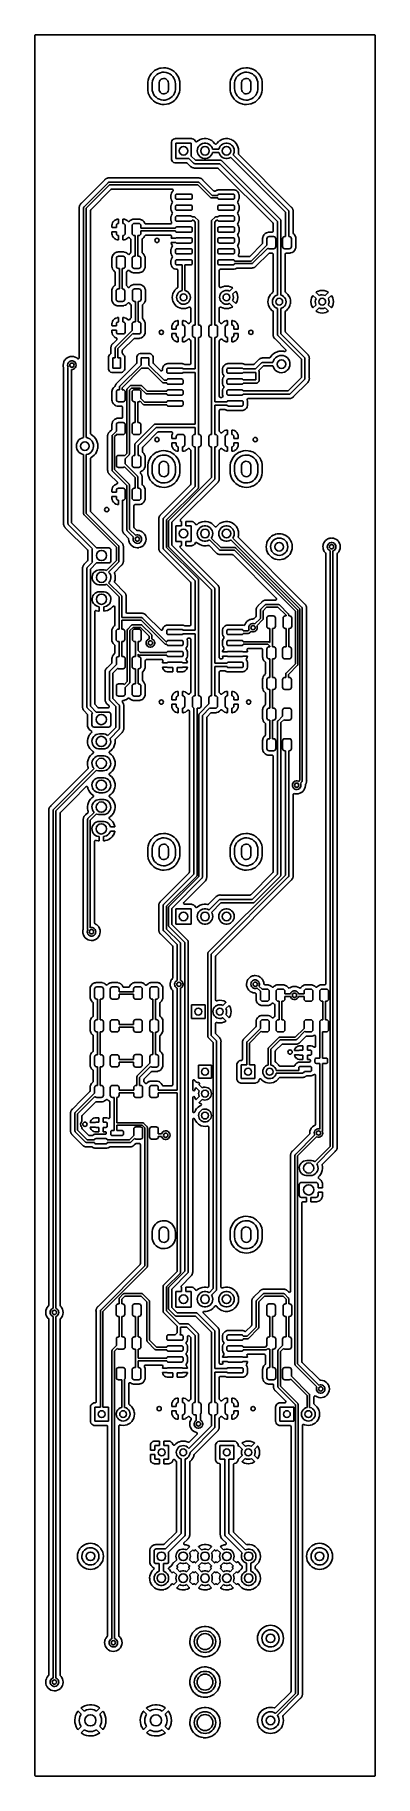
# Model space of a CAD drawing. Extents: x 84 to 124, y -235 to -33.
import ezdxf

# ---------------------------------------------------------------- set-up
doc = ezdxf.new("R2010")
doc.units = 0
doc.layers.add('BLACK', color=7, linetype='CONTINUOUS')

msp = doc.modelspace()

# ---------------------------------------------------------------- linework, layer by layer
at = {"layer": 'BLACK', "linetype": 'CONTINUOUS'}
for p, q in [((84.3285, -33.0295), (84.3485, -32.9614)), ((84.3285, -234.96), (84.3285, -33.0295)), ((84.3485, -32.9614), (84.4022, -32.9149)), ((84.4022, -32.9149), (84.4545, -32.9035)), ((84.4545, -32.9035), (123.825, -32.9035)), ((123.825, -32.9035), (123.894, -32.9235)), ((123.894, -32.9235), (123.94, -32.9772)), ((123.94, -32.9772), (123.951, -33.0295)), ((123.951, -33.0295), (123.951, -234.96)), ((97.5222, -38.1518), (97.4758, -38.4189)), ((97.6066, -37.8941), (97.5222, -38.1518)), ((97.6433, -37.8205), (97.6066, -37.8941)), ((97.7254, -37.6554), (97.6433, -37.8205)), ((97.7274, -37.6513), (97.7254, -37.6554)), ((97.7254, -37.6554), (97.7254, -37.6554)), ((97.882, -37.4285), (97.7274, -37.6513)), ((97.9392, -37.3672), (97.882, -37.4285)), ((98.0639, -37.2337), (97.9392, -37.3672)), ((97.986, -38.477), (98.027, -38.2507)), ((98.027, -38.2507), (98.1054, -38.0345)), ((98.0671, -37.2304), (98.0639, -37.2337)), ((98.2788, -37.061), (98.0671, -37.2304)), ((98.1054, -38.0345), (98.2192, -37.8347)), ((98.2192, -37.8347), (98.365, -37.6569)), ((98.5128, -36.924), (98.2788, -37.061)), ((98.365, -37.6569), (98.5387, -37.5061)), ((98.5171, -36.9223), (98.5128, -36.924)), ((98.7599, -36.8239), (98.5171, -36.9223)), ((98.5387, -37.5061), (98.7353, -37.3868)), ((98.7353, -37.3868), (98.9492, -37.3024)), ((98.7642, -36.8222), (98.7599, -36.8239)), ((98.7599, -36.8239), (98.7599, -36.8239)), ((98.8931, -36.7906), (98.7642, -36.8222)), ((98.7959, -38.4347), (98.8375, -38.2913)), ((98.8375, -38.2913), (98.9162, -38.1644)), ((99.0231, -36.7588), (98.8931, -36.7906)), ((98.9162, -38.1644), (99.0261, -38.0634)), ((98.9492, -37.3024), (99.1743, -37.2551)), ((99.0276, -36.7577), (99.0231, -36.7588)), ((99.0231, -36.7588), (99.0231, -36.7588)), ((99.0261, -38.0634), (99.1591, -37.9956)), ((99.2975, -36.732), (99.0276, -36.7577)), ((99.1591, -37.9956), (99.3055, -37.9661)), ((99.1743, -37.2551), (99.4041, -37.2465)), ((99.3021, -36.7322), (99.2975, -36.732)), ((99.5638, -36.7452), (99.3021, -36.7322)), ((99.3021, -36.7322), (99.3021, -36.7322)), ((99.3055, -37.9661), (99.4544, -37.977)), ((99.4041, -37.2465), (99.632, -37.2767)), ((99.4544, -37.977), (99.5948, -38.0276)), ((99.5683, -36.7455), (99.5638, -36.7452)), ((99.5638, -36.7452), (99.5638, -36.7452)), ((99.5728, -36.7463), (99.5683, -36.7455)), ((99.7363, -36.7786), (99.5728, -36.7463)), ((99.5728, -36.7463), (99.5728, -36.7463)), ((99.5948, -38.0276), (99.7165, -38.1141)), ((99.632, -37.2767), (99.8517, -37.3449)), ((99.7165, -38.1141), (99.8104, -38.2301)), ((99.8344, -36.7979), (99.7363, -36.7786)), ((99.8104, -38.2301), (99.8697, -38.3671)), ((99.908, -36.8239), (99.8344, -36.7979)), ((99.8517, -37.3449), (100.057, -37.4491)), ((99.8697, -38.3671), (99.89, -38.515)), ((100.086, -36.8867), (99.908, -36.8239)), ((100.057, -37.4491), (100.241, -37.5864)), ((100.09, -36.8882), (100.086, -36.8867)), ((100.086, -36.8867), (100.086, -36.8867)), ((100.33, -37.0145), (100.09, -36.8882)), ((100.241, -37.5864), (100.4, -37.7528)), ((100.549, -37.174), (100.33, -37.0145)), ((100.4, -37.7528), (100.528, -37.9436)), ((100.528, -37.9436), (100.623, -38.1533)), ((100.743, -37.3636), (100.549, -37.174)), ((100.623, -38.1533), (100.681, -38.3759)), ((100.681, -38.3759), (100.7, -38.605)), ((100.908, -37.5791), (100.743, -37.3636)), ((101.039, -37.8162), (100.908, -37.5791)), ((101.135, -38.0698), (101.039, -37.8162)), ((101.136, -38.0742), (101.135, -38.0698)), ((101.193, -38.3301), (101.136, -38.0742)), ((101.136, -38.0742), (101.136, -38.0742)), ((101.194, -38.3345), (101.193, -38.3301)), ((101.194, -38.3391), (101.194, -38.3345)), ((101.206, -38.5062), (101.194, -38.3391)), ((107.122, -38.1518), (107.076, -38.4189)), ((107.207, -37.8941), (107.122, -38.1518)), ((107.243, -37.8205), (107.207, -37.8941)), ((107.325, -37.6554), (107.243, -37.8205)), ((107.327, -37.6513), (107.325, -37.6554)), ((107.325, -37.6554), (107.325, -37.6554)), ((107.482, -37.4285), (107.327, -37.6513)), ((107.539, -37.3672), (107.482, -37.4285)), ((107.664, -37.2337), (107.539, -37.3672)), ((107.586, -38.477), (107.627, -38.2507)), ((107.627, -38.2507), (107.705, -38.0345)), ((107.667, -37.2304), (107.664, -37.2337)), ((107.879, -37.061), (107.667, -37.2304)), ((107.705, -38.0345), (107.819, -37.8347)), ((107.819, -37.8347), (107.965, -37.6569)), ((108.113, -36.924), (107.879, -37.061)), ((107.965, -37.6569), (108.139, -37.5061)), ((108.117, -36.9223), (108.113, -36.924)), ((108.36, -36.8239), (108.117, -36.9223)), ((108.139, -37.5061), (108.335, -37.3868)), ((108.335, -37.3868), (108.549, -37.3024)), ((108.364, -36.8222), (108.36, -36.8239)), ((108.36, -36.8239), (108.36, -36.8239)), ((108.493, -36.7906), (108.364, -36.8222)), ((108.396, -38.4347), (108.438, -38.2913)), ((108.438, -38.2913), (108.516, -38.1644)), ((108.623, -36.7588), (108.493, -36.7906)), ((108.516, -38.1644), (108.626, -38.0634)), ((108.549, -37.3024), (108.774, -37.2551)), ((108.628, -36.7577), (108.623, -36.7588)), ((108.623, -36.7588), (108.623, -36.7588)), ((108.626, -38.0634), (108.759, -37.9956)), ((108.897, -36.732), (108.628, -36.7577)), ((108.759, -37.9956), (108.905, -37.9661)), ((108.774, -37.2551), (109.004, -37.2465)), ((108.902, -36.7322), (108.897, -36.732)), ((109.164, -36.7452), (108.902, -36.7322)), ((108.902, -36.7322), (108.902, -36.7322)), ((108.905, -37.9661), (109.054, -37.977)), ((109.004, -37.2465), (109.232, -37.2767)), ((109.054, -37.977), (109.195, -38.0276)), ((109.168, -36.7455), (109.164, -36.7452)), ((109.164, -36.7452), (109.164, -36.7452)), ((109.173, -36.7463), (109.168, -36.7455)), ((109.336, -36.7786), (109.173, -36.7463)), ((109.173, -36.7463), (109.173, -36.7463)), ((109.195, -38.0276), (109.317, -38.1141)), ((109.232, -37.2767), (109.452, -37.3449)), ((109.317, -38.1141), (109.41, -38.2301)), ((109.434, -36.7979), (109.336, -36.7786)), ((109.41, -38.2301), (109.47, -38.3671)), ((109.508, -36.8239), (109.434, -36.7979)), ((109.452, -37.3449), (109.657, -37.4491)), ((109.47, -38.3671), (109.49, -38.515)), ((109.686, -36.8867), (109.508, -36.8239)), ((109.657, -37.4491), (109.841, -37.5864)), ((109.69, -36.8882), (109.686, -36.8867)), ((109.686, -36.8867), (109.686, -36.8867)), ((109.93, -37.0145), (109.69, -36.8882)), ((109.841, -37.5864), (110, -37.7528)), ((110.149, -37.174), (109.93, -37.0145)), ((110, -37.7528), (110.128, -37.9436)), ((110.128, -37.9436), (110.223, -38.1533)), ((110.343, -37.3636), (110.149, -37.174)), ((110.223, -38.1533), (110.281, -38.3759)), ((110.281, -38.3759), (110.3, -38.605)), ((110.508, -37.5791), (110.343, -37.3636)), ((110.639, -37.8162), (110.508, -37.5791)), ((110.735, -38.0698), (110.639, -37.8162)), ((110.736, -38.0742), (110.735, -38.0698)), ((110.793, -38.3301), (110.736, -38.0742)), ((110.736, -38.0742), (110.736, -38.0742)), ((110.794, -38.3345), (110.793, -38.3301)), ((110.794, -38.3391), (110.794, -38.3345)), ((110.806, -38.5062), (110.794, -38.3391)), ((97.4758, -38.4189), (97.4715, -38.5046)), ((97.4715, -38.5046), (97.4715, -39.1939)), ((97.4715, -39.1939), (97.4717, -39.1962)), ((97.4717, -39.1962), (97.4797, -39.3072)), ((97.4717, -39.1962), (97.4717, -39.1962)), ((97.4797, -39.3072), (97.4861, -39.3955)), ((97.4861, -39.3955), (97.4871, -39.3999)), ((97.4871, -39.3999), (97.4871, -39.3999)), ((97.4871, -39.3999), (97.5265, -39.5782)), ((97.5265, -39.5782), (97.5446, -39.6602)), ((97.5446, -39.6602), (97.6407, -39.9138)), ((97.6407, -39.9138), (97.7723, -40.1509)), ((97.7723, -40.1509), (97.9368, -40.3664)), ((97.9368, -40.3664), (98.1307, -40.556)), ((97.98, -38.605), (97.986, -38.477)), ((97.98, -39.125), (97.98, -38.605)), ((97.9994, -39.3541), (97.98, -39.125)), ((98.0572, -39.5767), (97.9994, -39.3541)), ((98.1517, -39.7864), (98.0572, -39.5767)), ((98.2801, -39.9772), (98.1517, -39.7864)), ((98.4388, -40.1436), (98.2801, -39.9772)), ((98.6233, -40.2809), (98.4388, -40.1436)), ((98.8283, -40.3851), (98.6233, -40.2809)), ((98.79, -38.515), (98.7959, -38.4347)), ((98.79, -39.215), (98.79, -38.515)), ((98.8103, -39.3629), (98.79, -39.215)), ((98.8695, -39.4999), (98.8103, -39.3629)), ((99.048, -40.4533), (98.8283, -40.3851)), ((98.9635, -39.6159), (98.8695, -39.4999)), ((99.0852, -39.7024), (98.9635, -39.6159)), ((99.2256, -39.753), (99.0852, -39.7024)), ((99.3745, -39.7639), (99.2256, -39.753)), ((99.5209, -39.7344), (99.3745, -39.7639)), ((99.7308, -40.4276), (99.5057, -40.4749)), ((99.6539, -39.6666), (99.5209, -39.7344)), ((99.7638, -39.5656), (99.6539, -39.6666)), ((99.9447, -40.3432), (99.7308, -40.4276)), ((99.8424, -39.4387), (99.7638, -39.5656)), ((99.8841, -39.2953), (99.8424, -39.4387)), ((99.89, -39.215), (99.8841, -39.2953)), ((99.89, -38.515), (99.89, -39.215)), ((100.141, -40.2239), (99.9447, -40.3432)), ((100.315, -40.0731), (100.141, -40.2239)), ((100.461, -39.8953), (100.315, -40.0731)), ((100.575, -39.6955), (100.461, -39.8953)), ((100.653, -39.4793), (100.575, -39.6955)), ((100.613, -40.4996), (100.734, -40.3696)), ((100.694, -39.253), (100.653, -39.4793)), ((100.7, -39.125), (100.694, -39.253)), ((100.7, -38.605), (100.7, -39.125)), ((100.734, -40.3696), (100.795, -40.3048)), ((100.795, -40.3048), (100.798, -40.3015)), ((100.795, -40.3048), (100.795, -40.3048)), ((100.798, -40.3015), (100.953, -40.0787)), ((100.953, -40.0787), (101.035, -39.9138)), ((101.035, -39.9138), (101.071, -39.84)), ((101.071, -39.84), (101.073, -39.8359)), ((101.071, -39.84), (101.071, -39.84)), ((101.073, -39.8359), (101.158, -39.5782)), ((101.158, -39.5782), (101.204, -39.3111)), ((101.204, -39.3111), (101.209, -39.2254)), ((101.209, -38.5361), (101.206, -38.5062)), ((101.209, -39.2254), (101.209, -38.5361)), ((107.076, -38.4189), (107.072, -38.5046)), ((107.072, -38.5046), (107.072, -39.1939)), ((107.072, -39.1939), (107.072, -39.1962)), ((107.072, -39.1962), (107.08, -39.3072)), ((107.072, -39.1962), (107.072, -39.1962)), ((107.08, -39.3072), (107.086, -39.3955)), ((107.086, -39.3955), (107.087, -39.3999)), ((107.087, -39.3999), (107.087, -39.3999)), ((107.087, -39.3999), (107.126, -39.5782)), ((107.126, -39.5782), (107.145, -39.6602)), ((107.145, -39.6602), (107.241, -39.9138)), ((107.241, -39.9138), (107.372, -40.1509)), ((107.372, -40.1509), (107.537, -40.3664)), ((107.537, -40.3664), (107.731, -40.556)), ((107.58, -38.605), (107.586, -38.477)), ((107.58, -39.125), (107.58, -38.605)), ((107.599, -39.3541), (107.58, -39.125)), ((107.657, -39.5767), (107.599, -39.3541)), ((107.752, -39.7864), (107.657, -39.5767)), ((107.88, -39.9772), (107.752, -39.7864)), ((108.039, -40.1436), (107.88, -39.9772)), ((108.223, -40.2809), (108.039, -40.1436)), ((108.428, -40.3851), (108.223, -40.2809)), ((108.39, -38.515), (108.396, -38.4347)), ((108.39, -39.215), (108.39, -38.515)), ((108.41, -39.3629), (108.39, -39.215)), ((108.47, -39.4999), (108.41, -39.3629)), ((108.648, -40.4533), (108.428, -40.3851)), ((108.563, -39.6159), (108.47, -39.4999)), ((108.685, -39.7024), (108.563, -39.6159)), ((108.826, -39.753), (108.685, -39.7024)), ((108.975, -39.7639), (108.826, -39.753)), ((109.121, -39.7344), (108.975, -39.7639)), ((109.331, -40.4276), (109.106, -40.4749)), ((109.254, -39.6666), (109.121, -39.7344)), ((109.364, -39.5656), (109.254, -39.6666)), ((109.545, -40.3432), (109.331, -40.4276)), ((109.442, -39.4387), (109.364, -39.5656)), ((109.484, -39.2953), (109.442, -39.4387)), ((109.49, -39.215), (109.484, -39.2953)), ((109.49, -38.515), (109.49, -39.215)), ((109.741, -40.2239), (109.545, -40.3432)), ((109.915, -40.0731), (109.741, -40.2239)), ((110.061, -39.8953), (109.915, -40.0731)), ((110.175, -39.6955), (110.061, -39.8953)), ((110.253, -39.4793), (110.175, -39.6955)), ((110.213, -40.4996), (110.334, -40.3696)), ((110.294, -39.253), (110.253, -39.4793)), ((110.3, -39.125), (110.294, -39.253)), ((110.3, -38.605), (110.3, -39.125)), ((110.334, -40.3696), (110.395, -40.3048)), ((110.395, -40.3048), (110.398, -40.3015)), ((110.395, -40.3048), (110.395, -40.3048)), ((110.398, -40.3015), (110.553, -40.0787)), ((110.553, -40.0787), (110.635, -39.9138)), ((110.635, -39.9138), (110.671, -39.84)), ((110.671, -39.84), (110.673, -39.8359)), ((110.671, -39.84), (110.671, -39.84)), ((110.673, -39.8359), (110.758, -39.5782)), ((110.758, -39.5782), (110.804, -39.3111)), ((110.804, -39.3111), (110.808, -39.2254)), ((110.808, -38.5361), (110.806, -38.5062)), ((110.808, -39.2254), (110.808, -38.5361)), ((98.1307, -40.556), (98.35, -40.7155)), ((98.35, -40.7155), (98.5899, -40.8418)), ((98.5899, -40.8418), (98.5942, -40.8433)), ((98.5942, -40.8433), (98.5943, -40.8433)), ((98.5943, -40.8433), (98.7271, -40.8902)), ((98.7271, -40.8902), (98.8456, -40.9321)), ((98.8456, -40.9321), (98.9437, -40.9514)), ((98.9437, -40.9514), (99.1072, -40.9837)), ((99.2759, -40.4835), (99.048, -40.4533)), ((99.1072, -40.9837), (99.1072, -40.9837)), ((99.1072, -40.9837), (99.1117, -40.9845)), ((99.1117, -40.9845), (99.1162, -40.9848)), ((99.1162, -40.9848), (99.1162, -40.9848)), ((99.1162, -40.9848), (99.3779, -40.9978)), ((99.5057, -40.4749), (99.2759, -40.4835)), ((99.3779, -40.9978), (99.3779, -40.9978)), ((99.3779, -40.9978), (99.3825, -40.998)), ((99.3825, -40.998), (99.6524, -40.9723)), ((99.6524, -40.9723), (99.6569, -40.9712)), ((99.6569, -40.9712), (99.8166, -40.9321)), ((99.6569, -40.9712), (99.6569, -40.9712)), ((99.8166, -40.9321), (99.9158, -40.9078)), ((99.9158, -40.9078), (100.075, -40.8433)), ((100.075, -40.8433), (100.163, -40.8077)), ((100.163, -40.8077), (100.167, -40.806)), ((100.163, -40.8077), (100.163, -40.8077)), ((100.167, -40.806), (100.401, -40.669)), ((100.401, -40.669), (100.613, -40.4996)), ((107.731, -40.556), (107.95, -40.7155)), ((107.95, -40.7155), (108.19, -40.8418)), ((108.19, -40.8418), (108.194, -40.8433)), ((108.194, -40.8433), (108.194, -40.8433)), ((108.194, -40.8433), (108.327, -40.8902)), ((108.327, -40.8902), (108.446, -40.9321)), ((108.446, -40.9321), (108.544, -40.9514)), ((108.544, -40.9514), (108.707, -40.9837)), ((108.876, -40.4835), (108.648, -40.4533)), ((108.707, -40.9837), (108.707, -40.9837)), ((108.707, -40.9837), (108.712, -40.9845)), ((108.712, -40.9845), (108.716, -40.9848)), ((108.716, -40.9848), (108.716, -40.9848)), ((108.716, -40.9848), (108.978, -40.9978)), ((109.106, -40.4749), (108.876, -40.4835)), ((108.978, -40.9978), (108.978, -40.9978)), ((108.978, -40.9978), (108.983, -40.998)), ((108.983, -40.998), (109.252, -40.9723)), ((109.252, -40.9723), (109.257, -40.9712)), ((109.257, -40.9712), (109.417, -40.9321)), ((109.257, -40.9712), (109.257, -40.9712)), ((109.417, -40.9321), (109.516, -40.9078)), ((109.516, -40.9078), (109.675, -40.8433)), ((109.675, -40.8433), (109.763, -40.8077)), ((109.763, -40.8077), (109.767, -40.806)), ((109.763, -40.8077), (109.763, -40.8077)), ((109.767, -40.806), (110.001, -40.669)), ((110.001, -40.669), (110.213, -40.4996)), ((100.238, -45.3547), (100.231, -45.4169)), ((100.231, -45.4169), (100.231, -47.3131)), ((100.289, -45.2183), (100.238, -45.3547)), ((100.377, -45.1017), (100.289, -45.2183)), ((100.493, -45.0144), (100.377, -45.1017)), ((100.63, -44.9633), (100.493, -45.0144)), ((100.692, -44.9565), (100.63, -44.9633)), ((102.588, -44.9565), (100.692, -44.9565)), ((100.74, -47.265), (100.74, -45.465)), ((100.74, -45.465), (102.54, -45.465)), ((102.54, -45.465), (102.54, -46.9822)), ((102.65, -44.9633), (102.588, -44.9565)), ((102.787, -45.0144), (102.65, -44.9633)), ((102.903, -45.1017), (102.787, -45.0144)), ((102.991, -45.2183), (102.903, -45.1017)), ((102.994, -45.2267), (102.991, -45.2183)), ((103.004, -45.2549), (102.994, -45.2267)), ((102.994, -45.2267), (102.994, -45.2267)), ((103.017, -45.28), (103.004, -45.2549)), ((103.071, -45.3259), (103.017, -45.28)), ((103.142, -45.3351), (103.071, -45.3259)), ((103.201, -45.3072), (103.142, -45.3351)), ((103.202, -45.3081), (103.201, -45.3072)), ((103.383, -45.1722), (103.202, -45.3081)), ((103.24, -46.365), (103.26, -46.1779)), ((103.26, -46.5521), (103.24, -46.365)), ((103.26, -46.1779), (103.318, -45.9989)), ((103.318, -45.9989), (103.412, -45.836)), ((103.387, -45.1691), (103.383, -45.1722)), ((103.383, -45.1722), (103.383, -45.1722)), ((103.391, -45.1667), (103.387, -45.1691)), ((103.588, -45.0645), (103.391, -45.1667)), ((103.412, -45.836), (103.538, -45.6962)), ((103.538, -45.6962), (103.69, -45.5856)), ((103.592, -45.0621), (103.588, -45.0645)), ((103.588, -45.0645), (103.588, -45.0645)), ((103.812, -44.9901), (103.592, -45.0621)), ((103.69, -45.5856), (103.862, -45.509)), ((104.041, -44.9551), (103.812, -44.9901)), ((103.862, -45.509), (104.046, -45.4699)), ((104.047, -44.9552), (104.041, -44.9551)), ((104.046, -45.4699), (104.234, -45.4699)), ((104.2, -44.9571), (104.047, -44.9552)), ((104.047, -44.9552), (104.047, -44.9552)), ((104.273, -44.9579), (104.2, -44.9571)), ((104.234, -45.4699), (104.418, -45.509)), ((104.278, -44.9588), (104.273, -44.9579)), ((104.278, -44.9589), (104.278, -44.9588)), ((104.496, -44.9977), (104.278, -44.9589)), ((104.418, -45.509), (104.59, -45.5856)), ((104.501, -44.9986), (104.496, -44.9977)), ((104.496, -44.9977), (104.496, -44.9977)), ((104.506, -45.0003), (104.501, -44.9986)), ((104.714, -45.0741), (104.506, -45.0003)), ((104.506, -45.0003), (104.506, -45.0003)), ((104.59, -45.5856), (104.742, -45.6962)), ((104.714, -45.0742), (104.714, -45.0741)), ((104.719, -45.0759), (104.714, -45.0742)), ((104.724, -45.0784), (104.719, -45.0759)), ((104.918, -45.1853), (104.724, -45.0784)), ((104.724, -45.0784), (104.724, -45.0784)), ((104.742, -45.6962), (104.868, -45.836)), ((104.868, -45.836), (104.962, -45.9989)), ((104.922, -45.1878), (104.918, -45.1853)), ((104.918, -45.1853), (104.918, -45.1853)), ((104.926, -45.191), (104.922, -45.1878)), ((105.1, -45.3282), (104.926, -45.191)), ((104.926, -45.191), (104.926, -45.191)), ((104.962, -45.9989), (105.016, -46.165)), ((105.016, -46.165), (105.764, -46.165)), ((105.104, -45.3314), (105.1, -45.3282)), ((105.1, -45.3282), (105.1, -45.3282)), ((105.26, -45.5027), (105.104, -45.3314)), ((105.263, -45.507), (105.26, -45.5027)), ((105.285, -45.5416), (105.263, -45.507)), ((105.263, -45.507), (105.263, -45.507)), ((105.306, -45.5661), (105.285, -45.5416)), ((105.369, -45.5973), (105.306, -45.5661)), ((105.44, -45.5892), (105.369, -45.5973)), ((105.495, -45.5442), (105.44, -45.5892)), ((105.542, -45.4756), (105.495, -45.5442)), ((105.702, -45.3081), (105.542, -45.4756)), ((105.739, -45.28), (105.702, -45.3081)), ((105.883, -45.1722), (105.739, -45.28)), ((105.764, -46.165), (105.818, -45.9989)), ((105.818, -45.9989), (105.912, -45.836)), ((105.887, -45.1691), (105.883, -45.1722)), ((105.883, -45.1722), (105.883, -45.1722)), ((105.891, -45.1667), (105.887, -45.1691)), ((106.088, -45.0645), (105.891, -45.1667)), ((105.912, -45.836), (106.038, -45.6962)), ((106.038, -45.6962), (106.19, -45.5856)), ((106.092, -45.0621), (106.088, -45.0645)), ((106.088, -45.0645), (106.088, -45.0645)), ((106.312, -44.9901), (106.092, -45.0621)), ((106.19, -45.5856), (106.362, -45.509)), ((106.541, -44.9551), (106.312, -44.9901)), ((106.362, -45.509), (106.546, -45.4699)), ((106.547, -44.9552), (106.541, -44.9551)), ((106.546, -45.4699), (106.734, -45.4699)), ((106.7, -44.9571), (106.547, -44.9552)), ((106.547, -44.9552), (106.547, -44.9552)), ((106.773, -44.9579), (106.7, -44.9571)), ((106.734, -45.4699), (106.918, -45.509)), ((106.778, -44.9588), (106.773, -44.9579)), ((106.778, -44.9589), (106.778, -44.9588)), ((106.996, -44.9977), (106.778, -44.9589)), ((106.918, -45.509), (107.09, -45.5856)), ((107.001, -44.9986), (106.996, -44.9977)), ((106.996, -44.9977), (106.996, -44.9977)), ((107.006, -45.0003), (107.001, -44.9986)), ((107.214, -45.0741), (107.006, -45.0003)), ((107.006, -45.0003), (107.006, -45.0003)), ((107.09, -45.5856), (107.242, -45.6962)), ((107.214, -45.0742), (107.214, -45.0741)), ((107.219, -45.0759), (107.214, -45.0742)), ((107.224, -45.0784), (107.219, -45.0759)), ((107.418, -45.1853), (107.224, -45.0784)), ((107.224, -45.0784), (107.224, -45.0784)), ((107.242, -45.6962), (107.368, -45.836)), ((107.368, -45.836), (107.462, -45.9989)), ((107.422, -45.1878), (107.418, -45.1853)), ((107.418, -45.1853), (107.418, -45.1853)), ((107.426, -45.191), (107.422, -45.1878)), ((107.6, -45.3282), (107.426, -45.191)), ((107.426, -45.191), (107.426, -45.191)), ((107.462, -45.9989), (107.52, -46.1779)), ((107.52, -46.1779), (107.54, -46.365)), ((107.54, -46.365), (107.52, -46.5521)), ((107.604, -45.3314), (107.6, -45.3282)), ((107.6, -45.3282), (107.6, -45.3282)), ((107.76, -45.5027), (107.604, -45.3314)), ((107.886, -45.6971), (107.76, -45.5027)), ((107.978, -45.9095), (107.886, -45.6971)), ((108.034, -46.1342), (107.978, -45.9095)), ((108.021, -46.6637), (108.052, -46.434)), ((108.035, -46.1393), (108.034, -46.1342)), ((108.047, -46.2884), (108.035, -46.1393)), ((108.035, -46.1393), (108.035, -46.1393)), ((108.053, -46.365), (108.047, -46.2884)), ((108.052, -46.434), (108.053, -46.365)), ((100.231, -47.3131), (100.238, -47.3753)), ((100.238, -47.3753), (100.289, -47.5117)), ((100.289, -47.5117), (100.377, -47.6283)), ((100.377, -47.6283), (100.493, -47.7156)), ((100.493, -47.7156), (100.63, -47.7667)), ((100.63, -47.7667), (100.692, -47.7735)), ((100.692, -47.7735), (101.994, -47.7735)), ((102.257, -47.265), (100.74, -47.265)), ((101.994, -47.7735), (102.062, -47.7935)), ((102.062, -47.7935), (102.083, -47.8104)), ((102.083, -47.8104), (102.418, -48.145)), ((102.798, -47.8059), (102.257, -47.265)), ((102.418, -48.145), (102.424, -48.1513)), ((102.424, -48.1513), (102.462, -48.1949)), ((102.462, -48.1949), (102.468, -48.1993)), ((102.468, -48.1993), (102.514, -48.2316)), ((102.514, -48.2316), (102.52, -48.2356)), ((102.52, -48.2356), (102.57, -48.275)), ((102.54, -46.9822), (103.022, -47.4645)), ((102.57, -48.275), (102.577, -48.2781)), ((102.577, -48.2781), (102.579, -48.2795)), ((102.579, -48.2795), (102.594, -48.2879)), ((102.594, -48.2879), (102.596, -48.2891)), ((102.596, -48.2891), (102.602, -48.2935)), ((102.602, -48.2935), (102.609, -48.2963)), ((102.609, -48.2963), (102.609, -48.2963)), ((102.609, -48.2963), (102.662, -48.3167)), ((102.662, -48.3167), (102.668, -48.3193)), ((102.668, -48.3193), (102.726, -48.3456)), ((102.726, -48.3456), (102.734, -48.3469)), ((102.734, -48.3469), (102.736, -48.3477)), ((102.736, -48.3477), (102.752, -48.3524)), ((102.752, -48.3524), (102.755, -48.353)), ((102.755, -48.353), (102.762, -48.3558)), ((102.762, -48.3558), (102.77, -48.3568)), ((102.77, -48.3568), (102.825, -48.3641)), ((102.826, -47.8237), (102.798, -47.8059)), ((102.825, -48.3641), (102.832, -48.3652)), ((102.852, -47.8446), (102.826, -47.8237)), ((102.832, -48.3652), (102.87, -48.3723)), ((102.864, -47.8472), (102.852, -47.8446)), ((102.873, -47.8533), (102.864, -47.8472)), ((102.87, -48.3723), (102.895, -48.3768)), ((102.907, -47.857), (102.873, -47.8533)), ((102.895, -48.3768), (102.902, -48.3764)), ((102.902, -48.3764), (102.957, -48.3732)), ((102.902, -48.3764), (102.902, -48.3764)), ((102.939, -47.8645), (102.907, -47.857)), ((105.865, -47.8645), (102.939, -47.8645)), ((102.957, -48.3732), (102.964, -48.373)), ((102.964, -48.373), (105.602, -48.373)), ((103.022, -47.4645), (105.948, -47.4645)), ((103.318, -46.7311), (103.26, -46.5521)), ((103.412, -46.894), (103.318, -46.7311)), ((103.538, -47.0338), (103.412, -46.894)), ((103.69, -47.1444), (103.538, -47.0338)), ((103.862, -47.221), (103.69, -47.1444)), ((104.046, -47.2601), (103.862, -47.221)), ((104.234, -47.2601), (104.046, -47.2601)), ((104.418, -47.221), (104.234, -47.2601)), ((104.59, -47.1444), (104.418, -47.221)), ((104.742, -47.0338), (104.59, -47.1444)), ((104.868, -46.894), (104.742, -47.0338)), ((104.962, -46.7311), (104.868, -46.894)), ((105.016, -46.565), (104.962, -46.7311)), ((105.764, -46.565), (105.016, -46.565)), ((105.602, -48.373), (105.67, -48.393)), ((105.67, -48.393), (105.691, -48.4099)), ((105.691, -48.4099), (112.031, -54.75)), ((105.818, -46.7311), (105.764, -46.565)), ((105.912, -46.894), (105.818, -46.7311)), ((112.576, -54.5763), (105.865, -47.8645)), ((106.038, -47.0338), (105.912, -46.894)), ((105.948, -47.4645), (105.98, -47.472)), ((105.98, -47.472), (106.014, -47.4758)), ((106.014, -47.4758), (106.023, -47.4819)), ((106.023, -47.4819), (106.035, -47.4844)), ((106.035, -47.4844), (106.061, -47.5053)), ((106.19, -47.1444), (106.038, -47.0338)), ((106.061, -47.5053), (106.089, -47.5231)), ((106.089, -47.5231), (112.918, -54.3523)), ((106.362, -47.221), (106.19, -47.1444)), ((106.546, -47.2601), (106.362, -47.221)), ((106.734, -47.2601), (106.546, -47.2601)), ((106.918, -47.221), (106.734, -47.2601)), ((107.09, -47.1444), (106.918, -47.221)), ((107.117, -47.1248), (107.09, -47.1444)), ((113.489, -53.4963), (107.117, -47.1248)), ((107.462, -46.7311), (107.399, -46.8409)), ((107.399, -46.8409), (113.83, -53.2723)), ((107.52, -46.5521), (107.462, -46.7311)), ((108.021, -46.6643), (108.021, -46.6637)), ((108.021, -46.716), (108.021, -46.6643)), ((108.055, -46.7783), (108.021, -46.716)), ((114.172, -52.8951), (108.055, -46.7783)), ((92.4722, -49.7355), (89.7624, -52.4453)), ((90.0639, -52.8629), (92.8579, -50.0689)), ((93.0261, -50.325), (90.32, -53.0311)), ((92.4802, -49.7268), (92.4722, -49.7355)), ((92.4995, -49.7034), (92.4802, -49.7268)), ((92.5096, -49.6912), (92.4995, -49.7034)), ((92.527, -49.6786), (92.5096, -49.6912)), ((92.542, -49.6657), (92.527, -49.6786)), ((92.5572, -49.6505), (92.542, -49.6657)), ((92.564, -49.6465), (92.5572, -49.6505)), ((92.597, -49.627), (92.564, -49.6465)), ((92.564, -49.6465), (92.564, -49.6465)), ((92.6069, -49.6205), (92.597, -49.627)), ((92.6442, -49.5934), (92.6069, -49.6205)), ((92.6642, -49.5855), (92.6442, -49.5934)), ((92.6819, -49.5768), (92.6642, -49.5855)), ((92.7004, -49.5659), (92.6819, -49.5768)), ((92.7448, -49.553), (92.7004, -49.5659)), ((92.756, -49.5491), (92.7448, -49.553)), ((92.7916, -49.535), (92.756, -49.5491)), ((92.7989, -49.5321), (92.7916, -49.535)), ((92.7916, -49.535), (92.7916, -49.535)), ((92.8068, -49.5311), (92.7989, -49.5321)), ((92.8132, -49.5303), (92.8068, -49.5311)), ((92.8068, -49.5311), (92.8068, -49.5311)), ((92.8202, -49.5294), (92.8132, -49.5303)), ((92.8396, -49.5254), (92.8202, -49.5294)), ((92.8602, -49.5194), (92.8396, -49.5254)), ((92.8579, -50.0689), (92.875, -50.0591)), ((92.9063, -49.518), (92.8602, -49.5194)), ((92.875, -50.0591), (92.889, -50.0451)), ((92.889, -50.0451), (92.9081, -50.04)), ((92.9182, -49.5171), (92.9063, -49.518)), ((92.9081, -50.04), (92.9252, -50.0301)), ((92.9186, -49.517), (92.9182, -49.5171)), ((92.9226, -49.5165), (92.9186, -49.517)), ((92.9186, -49.517), (92.9186, -49.517)), ((92.9517, -49.5165), (92.9226, -49.5165)), ((92.9252, -50.0301), (92.9449, -50.0301)), ((92.9449, -50.0301), (92.964, -50.025)), ((92.9556, -49.5164), (92.9517, -49.5165)), ((93.0185, -49.5145), (92.9556, -49.5164)), ((92.964, -50.025), (103.378, -50.025)), ((93.0265, -49.5142), (93.0185, -49.5145)), ((93.0185, -49.5145), (93.0185, -49.5145)), ((103.316, -50.325), (93.0261, -50.325)), ((93.0342, -49.5159), (93.0265, -49.5142)), ((93.0461, -49.5165), (93.0342, -49.5159)), ((103.341, -49.5165), (93.0461, -49.5165)), ((104.796, -51.8051), (103.316, -50.325)), ((103.353, -49.5159), (103.341, -49.5165)), ((103.399, -49.5116), (103.353, -49.5159)), ((103.378, -50.025), (103.397, -50.0301)), ((103.397, -50.0301), (103.417, -50.0301)), ((103.42, -49.5149), (103.399, -49.5116)), ((103.417, -50.0301), (103.434, -50.04)), ((103.44, -49.5165), (103.42, -49.5149)), ((103.434, -50.04), (103.453, -50.0451)), ((103.461, -49.5165), (103.44, -49.5165)), ((103.453, -50.0451), (103.467, -50.0591)), ((103.472, -49.5192), (103.461, -49.5165)), ((103.467, -50.0591), (103.484, -50.0689)), ((103.506, -49.528), (103.472, -49.5192)), ((103.484, -50.0689), (104.964, -51.549)), ((103.518, -49.5304), (103.506, -49.528)), ((103.563, -49.5376), (103.518, -49.5304)), ((103.583, -49.5461), (103.563, -49.5376)), ((103.602, -49.5525), (103.583, -49.5461)), ((103.622, -49.5579), (103.602, -49.5525)), ((103.629, -49.5617), (103.622, -49.5579)), ((103.663, -49.5801), (103.629, -49.5617)), ((103.629, -49.5617), (103.629, -49.5617)), ((103.673, -49.5853), (103.663, -49.5801)), ((103.709, -49.6005), (103.673, -49.5853)), ((103.716, -49.6037), (103.709, -49.6005)), ((103.709, -49.6005), (103.709, -49.6005)), ((103.722, -49.6086), (103.716, -49.6037)), ((103.733, -49.6168), (103.722, -49.6086)), ((103.749, -49.6277), (103.733, -49.6168)), ((103.761, -49.6342), (103.749, -49.6277)), ((103.768, -49.638), (103.761, -49.6342)), ((103.798, -49.6657), (103.768, -49.638)), ((103.802, -49.6696), (103.798, -49.6657)), ((103.811, -49.6774), (103.802, -49.6696)), ((103.814, -49.6801), (103.811, -49.6774)), ((103.835, -49.7006), (103.814, -49.6801)), ((103.838, -49.7034), (103.835, -49.7006)), ((103.889, -49.7519), (103.838, -49.7034)), ((103.894, -49.7586), (103.889, -49.7519)), ((103.902, -49.7674), (103.894, -49.7586)), ((103.894, -49.7586), (103.894, -49.7586)), ((105.138, -51.0036), (103.902, -49.7674)), ((89.6646, -52.5452), (89.633, -52.5789)), ((89.6724, -52.5362), (89.6646, -52.5452)), ((89.6751, -52.5327), (89.6724, -52.5362)), ((89.6956, -52.5121), (89.6751, -52.5327)), ((89.6984, -52.5093), (89.6956, -52.5121)), ((89.7415, -52.4634), (89.6984, -52.5093)), ((89.7469, -52.4576), (89.7415, -52.4634)), ((89.7415, -52.4634), (89.7415, -52.4634)), ((89.7536, -52.4533), (89.7469, -52.4576)), ((89.7624, -52.4453), (89.7536, -52.4533)), ((89.7536, -52.4533), (89.7536, -52.4533)), ((90.8654, -53.2049), (93.1999, -50.8704)), ((93.1999, -50.8704), (93.2622, -50.8364)), ((93.2622, -50.8364), (93.2889, -50.8335)), ((93.2889, -50.8335), (100.32, -50.8335)), ((100.184, -51.4452), (100.181, -51.4825)), ((100.181, -51.4825), (100.181, -51.9155)), ((100.181, -51.9155), (100.184, -51.9528)), ((100.231, -51.2854), (100.184, -51.4452)), ((100.184, -51.9528), (100.231, -52.1126)), ((100.231, -52.5554), (100.184, -52.7152)), ((100.248, -51.2566), (100.231, -51.2854)), ((100.231, -52.1126), (100.316, -52.2558)), ((100.316, -52.4122), (100.231, -52.5554)), ((100.312, -51.149), (100.248, -51.2566)), ((100.316, -51.1422), (100.312, -51.149)), ((100.312, -51.149), (100.312, -51.149)), ((100.409, -51.0486), (100.316, -51.1422)), ((100.316, -52.2558), (100.318, -52.2585)), ((100.319, -52.4083), (100.316, -52.4122)), ((100.318, -52.2585), (100.344, -52.3229)), ((100.33, -52.3925), (100.319, -52.4083)), ((100.32, -50.8335), (100.388, -50.8535)), ((100.344, -52.3229), (100.33, -52.3925)), ((100.388, -50.8535), (100.435, -50.9072)), ((100.415, -51.042), (100.409, -51.0486)), ((100.445, -50.9774), (100.415, -51.042)), ((100.435, -50.9072), (100.445, -50.9774)), ((100.69, -51.549), (100.701, -51.4916)), ((100.69, -51.849), (100.69, -51.549)), ((100.701, -51.9064), (100.69, -51.849)), ((100.701, -51.4916), (100.734, -51.4429)), ((100.734, -51.9551), (100.701, -51.9064)), ((100.734, -51.4429), (100.783, -51.4104)), ((100.783, -51.9876), (100.734, -51.9551)), ((100.783, -51.4104), (100.84, -51.399)), ((100.84, -51.999), (100.783, -51.9876)), ((100.84, -51.399), (102.49, -51.399)), ((102.49, -51.999), (100.84, -51.999)), ((102.49, -51.399), (102.547, -51.4104)), ((102.547, -51.9876), (102.49, -51.999)), ((102.547, -51.4104), (102.596, -51.4429)), ((102.596, -51.9551), (102.547, -51.9876)), ((102.596, -51.4429), (102.629, -51.4916)), ((102.629, -51.9064), (102.596, -51.9551)), ((102.629, -51.4916), (102.64, -51.549)), ((102.64, -51.849), (102.629, -51.9064)), ((102.64, -51.549), (102.64, -51.849)), ((104.813, -51.8149), (104.796, -51.8051)), ((104.827, -51.8289), (104.813, -51.8149)), ((104.846, -51.834), (104.827, -51.8289)), ((104.863, -51.8439), (104.846, -51.834)), ((104.883, -51.8439), (104.863, -51.8439)), ((104.902, -51.849), (104.883, -51.8439)), ((105.64, -51.849), (104.902, -51.849)), ((104.964, -51.549), (105.64, -51.549)), ((105.159, -51.0205), (105.138, -51.0036)), ((105.227, -51.0405), (105.159, -51.0205)), ((105.322, -51.0405), (105.227, -51.0405)), ((105.386, -51.023), (105.322, -51.0405)), ((105.52, -50.9439), (105.386, -51.023)), ((105.526, -50.9399), (105.52, -50.9439)), ((105.52, -50.9439), (105.52, -50.9439)), ((105.534, -50.9376), (105.526, -50.9399)), ((105.586, -50.9225), (105.534, -50.9376)), ((105.534, -50.9376), (105.534, -50.9376)), ((105.686, -50.8934), (105.586, -50.9225)), ((105.64, -51.549), (105.651, -51.4916)), ((105.651, -51.9064), (105.64, -51.849)), ((105.651, -51.4916), (105.684, -51.4429)), ((105.684, -51.9551), (105.651, -51.9064)), ((105.684, -51.4429), (105.733, -51.4104)), ((105.733, -51.9876), (105.684, -51.9551)), ((105.693, -50.8929), (105.686, -50.8934)), ((105.721, -50.8907), (105.693, -50.8929)), ((105.693, -50.8929), (105.693, -50.8929)), ((105.723, -50.8905), (105.721, -50.8907)), ((105.721, -50.8907), (105.721, -50.8907)), ((107.507, -50.8905), (105.723, -50.8905)), ((105.733, -51.4104), (105.79, -51.399)), ((105.79, -51.999), (105.733, -51.9876)), ((105.79, -51.399), (107.44, -51.399)), ((107.44, -51.999), (105.79, -51.999)), ((107.44, -51.399), (107.497, -51.4104)), ((107.497, -51.9876), (107.44, -51.999)), ((107.497, -51.4104), (107.546, -51.4429)), ((107.546, -51.9551), (107.497, -51.9876)), ((107.509, -50.8907), (107.507, -50.8905)), ((107.537, -50.8929), (107.509, -50.8907)), ((107.509, -50.8907), (107.509, -50.8907)), ((107.544, -50.8934), (107.537, -50.8929)), ((107.537, -50.8929), (107.537, -50.8929)), ((107.644, -50.9225), (107.544, -50.8934)), ((107.546, -51.4429), (107.579, -51.4916)), ((107.579, -51.9064), (107.546, -51.9551)), ((107.579, -51.4916), (107.59, -51.549)), ((107.59, -51.849), (107.579, -51.9064)), ((107.59, -51.549), (107.59, -51.849)), ((107.696, -50.9376), (107.644, -50.9225)), ((107.704, -50.9399), (107.696, -50.9376)), ((107.696, -50.9376), (107.696, -50.9376)), ((107.71, -50.9439), (107.704, -50.9399)), ((107.84, -51.0205), (107.71, -50.9439)), ((107.71, -50.9439), (107.71, -50.9439)), ((107.847, -51.0245), (107.84, -51.0205)), ((107.84, -51.0205), (107.84, -51.0205)), ((107.964, -51.1422), (107.847, -51.0245)), ((107.936, -52.3451), (107.95, -52.2755)), ((107.962, -52.4095), (107.936, -52.3451)), ((107.95, -52.2755), (107.961, -52.2597)), ((107.961, -52.2597), (107.964, -52.2558)), ((107.964, -52.4122), (107.962, -52.4095)), ((107.968, -51.149), (107.964, -51.1422)), ((107.964, -52.2558), (108.049, -52.1126)), ((108.049, -52.5554), (107.964, -52.4122)), ((108.032, -51.2566), (107.968, -51.149)), ((107.968, -51.149), (107.968, -51.149)), ((108.049, -51.2854), (108.032, -51.2566)), ((108.096, -51.4452), (108.049, -51.2854)), ((108.049, -52.1126), (108.096, -51.9528)), ((108.096, -52.7152), (108.049, -52.5554)), ((108.099, -51.4825), (108.096, -51.4452)), ((108.096, -51.9528), (108.099, -51.9155)), ((108.099, -51.9155), (108.099, -51.4825)), ((89.5099, -52.927), (89.5066, -52.9482)), ((89.5066, -52.9482), (89.5073, -52.956)), ((89.5073, -52.956), (89.5109, -52.9941)), ((89.5115, -52.9073), (89.5099, -52.927)), ((89.5109, -52.9941), (89.5115, -53.006)), ((89.523, -52.8411), (89.5115, -52.8858)), ((89.5115, -52.8858), (89.5115, -52.9073)), ((89.5115, -53.006), (89.5115, -70.3963)), ((89.5254, -52.8294), (89.523, -52.8411)), ((89.5314, -52.7917), (89.5254, -52.8294)), ((89.5326, -52.7838), (89.5314, -52.7917)), ((89.5411, -52.7641), (89.5326, -52.7838)), ((89.5475, -52.7454), (89.5411, -52.7641)), ((89.5529, -52.7247), (89.5475, -52.7454)), ((89.5581, -52.7152), (89.5529, -52.7247)), ((89.5751, -52.6842), (89.5581, -52.7152)), ((89.5803, -52.6735), (89.5751, -52.6842)), ((89.5955, -52.6384), (89.5803, -52.6735)), ((89.5987, -52.6311), (89.5955, -52.6384)), ((89.5955, -52.6384), (89.5955, -52.6384)), ((89.604, -52.6243), (89.5987, -52.6311)), ((89.6118, -52.6142), (89.604, -52.6243)), ((89.6227, -52.5977), (89.6118, -52.6142)), ((89.6292, -52.5858), (89.6227, -52.5977)), ((89.633, -52.5789), (89.6292, -52.5858)), ((89.6292, -52.5858), (89.6292, -52.5858)), ((90.02, -52.969), (90.0251, -52.9499)), ((90.02, -79.6693), (90.02, -52.969)), ((90.0251, -52.9302), (90.035, -52.9131)), ((90.0251, -52.9499), (90.0251, -52.9302)), ((90.035, -52.9131), (90.0401, -52.894)), ((90.0401, -52.894), (90.0541, -52.88)), ((90.0541, -52.88), (90.0639, -52.8629)), ((90.32, -53.0311), (90.32, -79.6701)), ((90.8285, -53.2939), (90.8485, -53.2258)), ((90.8285, -79.2188), (90.8285, -53.2939)), ((90.8485, -53.2258), (90.8654, -53.2049)), ((93.4813, -54.5808), (93.4722, -54.5922)), ((93.5958, -54.4661), (93.4813, -54.5808)), ((93.6072, -54.4571), (93.5958, -54.4661)), ((93.745, -54.3718), (93.6072, -54.4571)), ((93.7582, -54.3656), (93.745, -54.3718)), ((93.9124, -54.3141), (93.7582, -54.3656)), ((93.9258, -54.3113), (93.9124, -54.3141)), ((94.0214, -54.3013), (93.9258, -54.3113)), ((94.0279, -54.301), (94.0214, -54.3013)), ((94.07, -54.301), (94.0279, -54.301)), ((94.0776, -54.3027), (94.07, -54.301)), ((94.079, -54.3039), (94.0776, -54.3027)), ((94.0835, -54.3191), (94.079, -54.3039)), ((94.0835, -54.809), (94.0835, -54.3191)), ((94.5932, -54.3069), (94.5915, -54.3145)), ((94.5915, -54.3145), (94.5915, -54.809)), ((94.5944, -54.3055), (94.5932, -54.3069)), ((94.6096, -54.301), (94.5944, -54.3055)), ((94.6471, -54.301), (94.6096, -54.301)), ((94.6536, -54.3013), (94.6471, -54.301)), ((94.7479, -54.311), (94.6536, -54.3013)), ((94.7613, -54.3139), (94.7479, -54.311)), ((94.9156, -54.365), (94.7613, -54.3139)), ((94.9288, -54.3712), (94.9156, -54.365)), ((95.0668, -54.4562), (94.9288, -54.3712)), ((95.0782, -54.4653), (95.0668, -54.4562)), ((95.1607, -54.5476), (95.0782, -54.4653)), ((95.2058, -54.5765), (95.1607, -54.5476)), ((95.2766, -54.5815), (95.2058, -54.5765)), ((95.3389, -54.5475), (95.2766, -54.5815)), ((95.4205, -54.4657), (95.3389, -54.5475)), ((95.4257, -54.4605), (95.4205, -54.4657)), ((95.5761, -54.3674), (95.4257, -54.4605)), ((95.6566, -54.3406), (95.5761, -54.3674)), ((95.7373, -54.3137), (95.6566, -54.3406)), ((95.7438, -54.3115), (95.7373, -54.3137)), ((95.7373, -54.3137), (95.7373, -54.3137)), ((95.7507, -54.3108), (95.7438, -54.3115)), ((95.8464, -54.3008), (95.7507, -54.3108)), ((95.7507, -54.3108), (95.7507, -54.3108)), ((95.8496, -54.3005), (95.8464, -54.3008)), ((95.8464, -54.3008), (95.8464, -54.3008)), ((96.4754, -54.3005), (95.8496, -54.3005)), ((96.53, -54.3061), (96.4754, -54.3005)), ((96.573, -54.3105), (96.53, -54.3061)), ((96.5799, -54.3112), (96.573, -54.3105)), ((96.573, -54.3105), (96.573, -54.3105)), ((96.5864, -54.3134), (96.5799, -54.3112)), ((96.6475, -54.3336), (96.5864, -54.3134)), ((96.5864, -54.3134), (96.5864, -54.3134)), ((96.7477, -54.3669), (96.6475, -54.3336)), ((96.754, -54.3707), (96.7477, -54.3669)), ((96.8915, -54.4555), (96.754, -54.3707)), ((96.754, -54.3707), (96.754, -54.3707)), ((96.8983, -54.4597), (96.8915, -54.4555)), ((96.9035, -54.4649), (96.8983, -54.4597)), ((97.0174, -54.5786), (96.9035, -54.4649)), ((97.0235, -54.5847), (97.0174, -54.5786)), ((97.1165, -54.7351), (97.0235, -54.5847)), ((100.182, -52.7454), (100.181, -52.7525)), ((100.181, -52.7525), (100.181, -53.1855)), ((100.181, -53.1855), (100.182, -53.188)), ((100.184, -53.9852), (100.181, -54.0225)), ((100.181, -54.0225), (100.181, -54.4555)), ((100.181, -54.4555), (100.184, -54.4928)), ((100.184, -52.7216), (100.182, -52.7454)), ((100.182, -53.188), (100.182, -53.188)), ((100.182, -53.188), (100.183, -53.2003)), ((100.183, -53.2003), (100.184, -53.2228)), ((100.184, -52.7152), (100.184, -52.7216)), ((100.184, -52.7216), (100.184, -52.7216)), ((100.184, -53.2228), (100.19, -53.2433)), ((100.231, -53.8254), (100.184, -53.9852)), ((100.184, -54.4928), (100.231, -54.6526)), ((100.19, -53.2433), (100.227, -53.3687)), ((100.227, -53.3687), (100.231, -53.3826)), ((100.231, -53.3826), (100.316, -53.5258)), ((100.316, -53.6822), (100.231, -53.8254)), ((100.316, -53.5258), (100.318, -53.5285)), ((100.319, -53.6783), (100.316, -53.6822)), ((100.318, -53.5285), (100.344, -53.5929)), ((100.33, -53.6625), (100.319, -53.6783)), ((100.344, -53.5929), (100.33, -53.6625)), ((100.69, -52.819), (100.701, -52.7616)), ((100.69, -53.119), (100.69, -52.819)), ((100.701, -53.1764), (100.69, -53.119)), ((100.69, -54.089), (100.701, -54.0316)), ((100.69, -54.389), (100.69, -54.089)), ((100.701, -54.4464), (100.69, -54.389)), ((100.701, -52.7616), (100.734, -52.7129)), ((100.734, -53.2251), (100.701, -53.1764)), ((100.701, -54.0316), (100.734, -53.9829)), ((100.734, -54.4951), (100.701, -54.4464)), ((100.734, -52.7129), (100.783, -52.6804)), ((100.783, -53.2576), (100.734, -53.2251)), ((100.734, -53.9829), (100.783, -53.9504)), ((100.783, -54.5276), (100.734, -54.4951)), ((100.783, -52.6804), (100.84, -52.669)), ((100.84, -53.269), (100.783, -53.2576)), ((100.783, -53.9504), (100.84, -53.939)), ((100.84, -54.539), (100.783, -54.5276)), ((100.84, -52.669), (102.49, -52.669)), ((102.49, -53.269), (100.84, -53.269)), ((100.84, -53.939), (102.49, -53.939)), ((102.49, -54.539), (100.84, -54.539)), ((102.49, -52.669), (102.547, -52.6804)), ((102.547, -53.2576), (102.49, -53.269)), ((102.49, -53.939), (102.547, -53.9504)), ((102.547, -54.5276), (102.49, -54.539)), ((102.547, -52.6804), (102.596, -52.7129)), ((102.596, -53.2251), (102.547, -53.2576)), ((102.547, -53.9504), (102.596, -53.9829)), ((102.596, -54.4951), (102.547, -54.5276)), ((102.596, -52.7129), (102.629, -52.7616)), ((102.629, -53.1764), (102.596, -53.2251)), ((102.596, -53.9829), (102.629, -54.0316)), ((102.629, -54.4464), (102.596, -54.4951)), ((102.629, -52.7616), (102.64, -52.819)), ((102.64, -53.119), (102.629, -53.1764)), ((102.629, -54.0316), (102.63, -54.039)), ((102.63, -54.439), (102.629, -54.4464)), ((102.63, -54.039), (102.87, -54.039)), ((102.787, -54.439), (102.63, -54.439)), ((102.64, -52.819), (102.64, -53.119)), ((102.985, -54.6368), (102.787, -54.439)), ((102.87, -54.039), (102.903, -54.0465)), ((102.903, -54.0465), (102.936, -54.0502)), ((102.936, -54.0502), (102.946, -54.0564)), ((102.946, -54.0564), (102.957, -54.0589)), ((102.957, -54.0589), (102.983, -54.0798)), ((102.983, -54.0798), (103.011, -54.0976)), ((103.011, -54.0976), (103.327, -54.4128)), ((103.327, -54.4128), (103.344, -54.4411)), ((103.344, -54.4411), (103.365, -54.4673)), ((103.365, -54.4673), (103.368, -54.4785)), ((103.368, -54.4785), (103.374, -54.4882)), ((103.374, -54.4882), (103.378, -54.5214)), ((103.378, -54.5214), (103.385, -54.554)), ((103.385, -54.554), (103.385, -66.595)), ((104.895, -54.5537), (104.902, -54.5211)), ((104.895, -66.595), (104.895, -54.5537)), ((104.902, -54.5211), (104.906, -54.4879)), ((104.906, -54.4879), (104.912, -54.4782)), ((104.912, -54.4782), (104.915, -54.467)), ((104.915, -54.467), (104.936, -54.4409)), ((104.936, -54.4409), (104.954, -54.4126)), ((104.954, -54.4126), (105.269, -54.0973)), ((105.269, -54.0973), (105.297, -54.0796)), ((105.493, -54.439), (105.295, -54.6368)), ((105.297, -54.0796), (105.323, -54.0588)), ((105.323, -54.0588), (105.334, -54.0562)), ((105.334, -54.0562), (105.344, -54.0501)), ((105.344, -54.0501), (105.377, -54.0464)), ((105.377, -54.0464), (105.41, -54.039)), ((105.41, -54.039), (105.65, -54.039)), ((105.65, -54.439), (105.493, -54.439)), ((105.64, -52.819), (105.651, -52.7616)), ((105.64, -53.119), (105.64, -52.819)), ((105.651, -53.1764), (105.64, -53.119)), ((105.65, -54.039), (105.651, -54.0316)), ((105.651, -54.4464), (105.65, -54.439)), ((105.651, -52.7616), (105.684, -52.7129)), ((105.684, -53.2251), (105.651, -53.1764)), ((105.651, -54.0316), (105.684, -53.9829)), ((105.684, -54.4951), (105.651, -54.4464)), ((105.684, -52.7129), (105.733, -52.6804)), ((105.733, -53.2576), (105.684, -53.2251)), ((105.684, -53.9829), (105.733, -53.9504)), ((105.733, -54.5276), (105.684, -54.4951)), ((105.733, -52.6804), (105.79, -52.669)), ((105.79, -53.269), (105.733, -53.2576)), ((105.733, -53.9504), (105.79, -53.939)), ((105.79, -54.539), (105.733, -54.5276)), ((105.79, -52.669), (107.44, -52.669)), ((107.44, -53.269), (105.79, -53.269)), ((105.79, -53.939), (107.44, -53.939)), ((107.44, -54.539), (105.79, -54.539)), ((107.44, -52.669), (107.497, -52.6804)), ((107.497, -53.2576), (107.44, -53.269)), ((107.44, -53.939), (107.497, -53.9504)), ((107.497, -54.5276), (107.44, -54.539)), ((107.497, -52.6804), (107.546, -52.7129)), ((107.546, -53.2251), (107.497, -53.2576)), ((107.497, -53.9504), (107.546, -53.9829)), ((107.546, -54.4951), (107.497, -54.5276)), ((107.546, -52.7129), (107.579, -52.7616)), ((107.579, -53.1764), (107.546, -53.2251)), ((107.546, -53.9829), (107.579, -54.0316)), ((107.579, -54.4464), (107.546, -54.4951)), ((107.579, -52.7616), (107.59, -52.819)), ((107.59, -53.119), (107.579, -53.1764)), ((107.579, -54.0316), (107.59, -54.089)), ((107.59, -54.389), (107.579, -54.4464)), ((107.59, -52.819), (107.59, -53.119)), ((107.59, -54.089), (107.59, -54.389)), ((107.936, -53.6151), (107.95, -53.5455)), ((107.962, -53.6795), (107.936, -53.6151)), ((107.95, -53.5455), (107.961, -53.5297)), ((107.961, -53.5297), (107.964, -53.5258)), ((107.964, -53.6822), (107.962, -53.6795)), ((107.964, -53.5258), (108.049, -53.3826)), ((108.049, -53.8254), (107.964, -53.6822)), ((108.049, -53.3826), (108.053, -53.3687)), ((108.096, -53.9852), (108.049, -53.8254)), ((108.049, -54.6526), (108.096, -54.4928)), ((108.053, -53.3687), (108.09, -53.2433)), ((108.09, -53.2433), (108.096, -53.2228)), ((108.096, -52.7216), (108.096, -52.7152)), ((108.098, -52.7454), (108.096, -52.7216)), ((108.096, -52.7216), (108.096, -52.7216)), ((108.096, -53.2228), (108.097, -53.2003)), ((108.099, -54.0225), (108.096, -53.9852)), ((108.096, -54.4928), (108.099, -54.4555)), ((108.097, -53.2003), (108.098, -53.188)), ((108.099, -52.7525), (108.098, -52.7454)), ((108.098, -53.188), (108.099, -53.1855)), ((108.098, -53.188), (108.098, -53.188)), ((108.099, -53.1855), (108.099, -52.7525)), ((108.099, -54.4555), (108.099, -54.0225)), ((112.576, -63.1191), (112.576, -54.5763)), ((112.918, -54.3523), (112.936, -54.3806)), ((112.936, -54.3806), (112.957, -54.4067)), ((112.957, -54.4067), (112.959, -54.418)), ((112.959, -54.418), (112.965, -54.4277)), ((112.965, -54.4277), (112.969, -54.4609)), ((112.969, -54.4609), (112.976, -54.4935)), ((112.976, -54.4935), (112.976, -63.1185)), ((113.489, -56.333), (113.489, -53.4963)), ((113.83, -53.2723), (113.848, -53.3006)), ((113.848, -53.3006), (113.869, -53.3268)), ((113.869, -53.3268), (113.871, -53.338)), ((113.871, -53.338), (113.877, -53.3477)), ((113.877, -53.3477), (113.881, -53.3809)), ((113.881, -53.3809), (113.888, -53.4135)), ((113.888, -53.4135), (113.888, -56.333)), ((114.177, -52.9001), (114.172, -52.8951)), ((114.208, -52.927), (114.177, -52.9001)), ((114.224, -52.9415), (114.208, -52.927)), ((114.228, -52.9478), (114.224, -52.9415)), ((114.26, -52.9942), (114.228, -52.9478)), ((114.228, -52.9478), (114.228, -52.9478)), ((114.264, -52.9995), (114.26, -52.9942)), ((114.269, -53.006), (114.264, -52.9995)), ((114.298, -53.0442), (114.269, -53.006)), ((114.303, -53.0502), (114.298, -53.0442)), ((114.298, -53.0442), (114.298, -53.0442)), ((114.306, -53.0572), (114.303, -53.0502)), ((114.307, -53.0594), (114.306, -53.0572)), ((114.315, -53.0742), (114.307, -53.0594)), ((114.317, -53.0766), (114.315, -53.0742)), ((114.321, -53.0828), (114.317, -53.0766)), ((114.324, -53.09), (114.321, -53.0828)), ((114.344, -53.1426), (114.324, -53.09)), ((114.324, -53.09), (114.324, -53.09)), ((114.346, -53.1487), (114.344, -53.1426)), ((114.369, -53.2003), (114.346, -53.1487)), ((114.372, -53.2072), (114.369, -53.2003)), ((114.373, -53.2147), (114.372, -53.2072)), ((114.374, -53.2172), (114.373, -53.2147)), ((114.378, -53.2336), (114.374, -53.2172)), ((114.379, -53.2361), (114.378, -53.2336)), ((114.382, -53.2433), (114.379, -53.2361)), ((114.383, -53.2508), (114.382, -53.2433)), ((114.389, -53.3067), (114.383, -53.2508)), ((114.39, -53.3132), (114.389, -53.3067)), ((114.401, -53.3761), (114.39, -53.3132)), ((114.397, -53.4338), (114.401, -53.3837)), ((114.397, -53.4424), (114.397, -53.4338)), ((114.397, -55.9042), (114.397, -53.4424)), ((114.401, -53.3837), (114.401, -53.3761)), ((114.401, -53.3837), (114.401, -53.3837)), ((93.3173, -55.0054), (93.317, -55.0119)), ((93.317, -55.0119), (93.317, -55.2369)), ((93.317, -55.2369), (93.3215, -55.2521)), ((93.3187, -55.7689), (93.317, -55.7765)), ((93.317, -55.7765), (93.317, -56.0061)), ((93.317, -56.0061), (93.3173, -56.0126)), ((93.327, -54.9111), (93.3173, -55.0054)), ((93.3173, -56.0126), (93.3273, -56.1082)), ((93.3199, -55.7675), (93.3187, -55.7689)), ((93.3351, -55.763), (93.3199, -55.7675)), ((93.3215, -55.2521), (93.3229, -55.2533)), ((93.3229, -55.2533), (93.3305, -55.255)), ((93.3299, -54.8977), (93.327, -54.9111)), ((93.3273, -56.1082), (93.3301, -56.1216)), ((93.381, -54.7434), (93.3299, -54.8977)), ((93.3301, -56.1216), (93.3816, -56.2758)), ((93.3305, -55.255), (93.825, -55.255)), ((93.825, -55.763), (93.3351, -55.763)), ((93.3872, -54.7302), (93.381, -54.7434)), ((93.3816, -56.2758), (93.3878, -56.289)), ((93.4722, -54.5922), (93.3872, -54.7302)), ((93.3878, -56.289), (93.4731, -56.4268)), ((93.4731, -56.4268), (93.4821, -56.4382)), ((93.4821, -56.4382), (93.5968, -56.5527)), ((93.5968, -56.5527), (93.6082, -56.5618)), ((93.6082, -56.5618), (93.7462, -56.6468)), ((93.825, -55.059), (93.844, -54.9633)), ((93.825, -55.255), (93.825, -55.059)), ((93.825, -55.959), (93.825, -55.763)), ((93.844, -56.0547), (93.825, -55.959)), ((93.844, -54.9633), (93.8982, -54.8822)), ((93.8982, -56.1358), (93.844, -56.0547)), ((93.8982, -54.8822), (93.9793, -54.828)), ((93.9793, -56.19), (93.8982, -56.1358)), ((93.9793, -54.828), (94.075, -54.809)), ((94.075, -56.209), (93.9793, -56.19)), ((94.075, -54.809), (94.0835, -54.809)), ((94.0835, -56.209), (94.075, -56.209)), ((94.0835, -56.7035), (94.0835, -56.209)), ((94.5915, -54.809), (94.6, -54.809)), ((94.6, -56.209), (94.5915, -56.209)), ((94.5915, -56.209), (94.5915, -56.6989)), ((94.6, -54.809), (94.6957, -54.828)), ((94.6957, -56.19), (94.6, -56.209)), ((94.6957, -54.828), (94.7768, -54.8822)), ((94.7768, -56.1358), (94.6957, -56.19)), ((94.7768, -54.8822), (94.831, -54.9633)), ((94.831, -56.0547), (94.7768, -56.1358)), ((94.831, -54.9633), (94.85, -55.059)), ((94.85, -55.959), (94.831, -56.0547)), ((94.85, -55.059), (94.85, -55.959)), ((94.93, -56.6462), (95.0678, -56.5609)), ((95.0678, -56.5609), (95.0792, -56.5519)), ((95.0792, -56.5519), (95.1604, -56.4705)), ((95.1604, -56.4705), (95.2227, -56.4365)), ((95.2227, -56.4365), (95.2935, -56.4415)), ((95.2935, -56.4415), (95.3386, -56.4704)), ((95.3386, -56.4704), (95.4215, -56.5531)), ((95.4215, -56.5531), (95.4215, -56.5531)), ((95.4215, -56.5531), (95.4267, -56.5583)), ((95.4267, -56.5583), (95.4441, -56.569)), ((95.4441, -56.569), (95.4916, -56.6218)), ((95.65, -55.059), (95.669, -54.9633)), ((95.65, -55.959), (95.65, -55.059)), ((95.669, -56.0547), (95.65, -55.959)), ((95.669, -54.9633), (95.7232, -54.8822)), ((95.7232, -56.1358), (95.669, -56.0547)), ((95.7232, -54.8822), (95.8043, -54.828)), ((95.8043, -56.19), (95.7232, -56.1358)), ((95.8043, -54.828), (95.9, -54.809)), ((95.9, -56.209), (95.8043, -56.19)), ((95.9, -54.809), (96.425, -54.809)), ((96.0125, -56.209), (95.9, -56.209)), ((96.0125, -58.619), (96.0125, -56.209)), ((96.425, -56.209), (96.3125, -56.209)), ((96.3125, -56.209), (96.3125, -58.619)), ((96.425, -54.809), (96.5207, -54.828)), ((96.5207, -56.19), (96.425, -56.209)), ((96.5207, -54.828), (96.6018, -54.8822)), ((96.6018, -56.1358), (96.5207, -56.19)), ((96.6018, -54.8822), (96.656, -54.9633)), ((96.656, -56.0547), (96.6018, -56.1358)), ((96.656, -54.9633), (96.675, -55.059)), ((96.675, -55.959), (96.656, -56.0547)), ((96.675, -55.059), (96.675, -55.359)), ((96.675, -55.359), (100.69, -55.359)), ((100.69, -55.659), (96.675, -55.659)), ((96.675, -55.659), (96.675, -55.959)), ((96.821, -56.6762), (96.841, -56.608)), ((96.841, -56.608), (96.8807, -56.569)), ((96.8807, -56.569), (96.8931, -56.5613)), ((96.8931, -56.5613), (96.8993, -56.5575)), ((96.8931, -56.5613), (96.8931, -56.5613)), ((96.8993, -56.5575), (97.0243, -56.4323)), ((97.0243, -56.4323), (97.0609, -56.373)), ((97.0609, -56.373), (97.1133, -56.288)), ((97.1133, -56.288), (97.1171, -56.2817)), ((97.1133, -56.288), (97.1133, -56.288)), ((97.1189, -54.742), (97.1165, -54.7351)), ((97.1171, -56.2817), (97.1264, -56.2538)), ((97.1263, -54.7644), (97.1189, -54.742)), ((97.1189, -54.742), (97.1189, -54.742)), ((97.1312, -54.7768), (97.1263, -54.7644)), ((97.1264, -56.2538), (97.1668, -56.1955)), ((97.1777, -54.8305), (97.1312, -54.7768)), ((97.1668, -56.1955), (97.2324, -56.1682)), ((97.2459, -54.8505), (97.1777, -54.8305)), ((97.2324, -56.1682), (97.246, -56.1675)), ((100.127, -54.8505), (97.2459, -54.8505)), ((97.246, -56.1675), (100.128, -56.1675)), ((100.175, -54.841), (100.127, -54.8505)), ((100.128, -56.1675), (100.196, -56.1875)), ((100.23, -54.7965), (100.175, -54.841)), ((100.229, -56.3732), (100.19, -56.5076)), ((100.19, -56.5076), (100.19, -56.5217)), ((100.19, -56.5217), (100.197, -56.525)), ((100.196, -56.1875), (100.242, -56.2412)), ((100.197, -56.525), (100.733, -56.525)), ((100.235, -56.3588), (100.229, -56.3732)), ((100.253, -54.7292), (100.23, -54.7965)), ((100.231, -54.6526), (100.235, -54.6604)), ((100.235, -54.6604), (100.236, -54.6612)), ((100.236, -56.3576), (100.235, -56.3588)), ((100.236, -54.6612), (100.238, -54.6667)), ((100.237, -56.3554), (100.236, -56.3576)), ((100.238, -54.6667), (100.237, -54.6671)), ((100.237, -54.6671), (100.253, -54.7292)), ((100.239, -56.3515), (100.237, -56.3554)), ((100.252, -56.3114), (100.238, -56.3514)), ((100.238, -56.3514), (100.239, -56.3515)), ((100.242, -56.2412), (100.252, -56.3114)), ((100.69, -55.359), (100.701, -55.3016)), ((100.701, -55.7164), (100.69, -55.659)), ((100.701, -55.3016), (100.734, -55.2529)), ((100.734, -55.7651), (100.701, -55.7164)), ((100.733, -56.525), (100.734, -56.5229)), ((100.734, -55.2529), (100.783, -55.2204)), ((100.783, -55.7976), (100.734, -55.7651)), ((100.734, -56.5229), (100.783, -56.4904)), ((100.783, -55.2204), (100.84, -55.209)), ((100.84, -55.809), (100.783, -55.7976)), ((100.783, -56.4904), (100.84, -56.479)), ((100.84, -55.209), (102.49, -55.209)), ((102.49, -55.809), (100.84, -55.809)), ((100.84, -56.479), (102.49, -56.479)), ((102.49, -55.209), (102.547, -55.2204)), ((102.547, -55.7976), (102.49, -55.809)), ((102.49, -56.479), (102.547, -56.4904)), ((102.547, -55.2204), (102.596, -55.2529)), ((102.596, -55.7651), (102.547, -55.7976)), ((102.547, -56.4904), (102.596, -56.5229)), ((102.596, -55.2529), (102.629, -55.3016)), ((102.629, -55.7164), (102.596, -55.7651)), ((102.596, -56.5229), (102.629, -56.5716)), ((102.629, -55.3016), (102.64, -55.359)), ((102.64, -55.659), (102.629, -55.7164)), ((102.629, -56.5716), (102.64, -56.629)), ((102.64, -55.359), (102.64, -55.659)), ((102.985, -66.595), (102.985, -54.6368)), ((105.295, -54.6368), (105.295, -66.595)), ((105.64, -55.359), (105.651, -55.3016)), ((105.64, -55.659), (105.64, -55.359)), ((105.651, -55.7164), (105.64, -55.659)), ((105.64, -56.629), (105.651, -56.5716)), ((105.651, -55.3016), (105.684, -55.2529)), ((105.684, -55.7651), (105.651, -55.7164)), ((105.651, -56.5716), (105.684, -56.5229)), ((105.684, -55.2529), (105.733, -55.2204)), ((105.733, -55.7976), (105.684, -55.7651)), ((105.684, -56.5229), (105.733, -56.4904)), ((105.733, -55.2204), (105.79, -55.209)), ((105.79, -55.809), (105.733, -55.7976)), ((105.733, -56.4904), (105.79, -56.479)), ((105.79, -55.209), (107.44, -55.209)), ((107.44, -55.809), (105.79, -55.809)), ((105.79, -56.479), (107.44, -56.479)), ((107.44, -55.209), (107.497, -55.2204)), ((107.497, -55.7976), (107.44, -55.809)), ((107.44, -56.479), (107.497, -56.4904)), ((107.497, -55.2204), (107.546, -55.2529)), ((107.546, -55.7651), (107.497, -55.7976)), ((107.497, -56.4904), (107.546, -56.5229)), ((107.546, -55.2529), (107.579, -55.3016)), ((107.579, -55.7164), (107.546, -55.7651)), ((107.546, -56.5229), (107.579, -56.5716)), ((107.579, -55.3016), (107.59, -55.359)), ((107.59, -55.659), (107.579, -55.7164)), ((107.579, -56.5716), (107.59, -56.629)), ((107.59, -55.359), (107.59, -55.659)), ((107.936, -54.8851), (107.95, -54.8155)), ((107.962, -54.9495), (107.936, -54.8851)), ((107.936, -56.1551), (107.95, -56.0855)), ((107.962, -56.2195), (107.936, -56.1551)), ((107.95, -54.8155), (107.961, -54.7997)), ((107.95, -56.0855), (107.961, -56.0697)), ((107.961, -54.7997), (107.964, -54.7958)), ((107.961, -56.0697), (107.964, -56.0658)), ((107.964, -54.9522), (107.962, -54.9495)), ((107.964, -56.2222), (107.962, -56.2195)), ((107.964, -54.7958), (108.049, -54.6526)), ((108.049, -55.0954), (107.964, -54.9522)), ((107.964, -56.0658), (108.049, -55.9226)), ((108.049, -56.3654), (107.964, -56.2222)), ((108.096, -55.2552), (108.049, -55.0954)), ((108.049, -55.9226), (108.096, -55.7628)), ((108.051, -56.373), (108.049, -56.3654)), ((108.065, -56.4203), (108.051, -56.373)), ((108.051, -56.373), (108.051, -56.373)), ((108.096, -56.5252), (108.065, -56.4203)), ((108.099, -55.2925), (108.096, -55.2552)), ((108.096, -55.7628), (108.099, -55.7255)), ((108.096, -56.5316), (108.096, -56.5252)), ((108.098, -56.5527), (108.096, -56.5316)), ((108.096, -56.5316), (108.096, -56.5316)), ((108.099, -56.5625), (108.098, -56.5527)), ((108.099, -55.7255), (108.099, -55.2925)), ((108.099, -56.9955), (108.099, -56.5625)), ((110.852, -56.4382), (110.843, -56.5326)), ((110.843, -56.5326), (110.843, -57.0706)), ((110.853, -56.435), (110.852, -56.4382)), ((110.909, -56.2603), (110.853, -56.4281)), ((110.853, -56.4281), (110.853, -56.435)), ((110.853, -56.435), (110.853, -56.435)), ((110.928, -56.229), (110.909, -56.2603)), ((110.998, -56.1159), (110.928, -56.229)), ((111.002, -56.1097), (110.998, -56.1159)), ((110.998, -56.1159), (110.998, -56.1159)), ((111.127, -55.9845), (111.002, -56.1097)), ((111.277, -55.8914), (111.127, -55.9845)), ((111.306, -55.8817), (111.277, -55.8914)), ((111.438, -55.8377), (111.306, -55.8817)), ((111.351, -56.583), (111.37, -56.4873)), ((111.351, -57.3334), (111.351, -56.583)), ((111.37, -56.4873), (111.424, -56.4062)), ((111.424, -56.4062), (111.505, -56.352)), ((111.445, -55.8355), (111.438, -55.8377)), ((111.438, -55.8377), (111.438, -55.8377)), ((111.452, -55.8348), (111.445, -55.8355)), ((111.547, -55.8248), (111.452, -55.8348)), ((111.452, -55.8348), (111.452, -55.8348)), ((111.505, -56.352), (111.601, -56.333)), ((111.551, -55.8245), (111.547, -55.8248)), ((111.547, -55.8248), (111.547, -55.8248)), ((111.942, -55.8245), (111.551, -55.8245)), ((111.601, -56.333), (112.126, -56.333)), ((111.994, -55.8131), (111.942, -55.8245)), ((112.048, -55.7666), (111.994, -55.8131)), ((112.031, -54.75), (112.065, -54.8124)), ((112.068, -55.6985), (112.048, -55.7666)), ((112.065, -54.8124), (112.068, -54.8391)), ((112.068, -54.8391), (112.068, -55.6985)), ((112.126, -56.333), (112.222, -56.352)), ((112.222, -56.352), (112.303, -56.4062)), ((112.303, -56.4062), (112.357, -56.4873)), ((112.357, -56.4873), (112.376, -56.583)), ((112.376, -56.583), (112.376, -57.483)), ((113.176, -56.583), (113.195, -56.4873)), ((113.176, -57.483), (113.176, -56.583)), ((113.195, -56.4873), (113.249, -56.4062)), ((113.249, -56.4062), (113.33, -56.352)), ((113.33, -56.352), (113.426, -56.333)), ((113.426, -56.333), (113.489, -56.333)), ((113.888, -56.333), (113.951, -56.333)), ((113.951, -56.333), (114.047, -56.352)), ((114.047, -56.352), (114.128, -56.4062)), ((114.128, -56.4062), (114.182, -56.4873)), ((114.182, -56.4873), (114.201, -56.583)), ((114.201, -56.583), (114.201, -57.483)), ((114.4, -55.9311), (114.397, -55.9042)), ((114.434, -55.9934), (114.4, -55.9311)), ((114.5, -56.059), (114.434, -55.9934)), ((114.549, -56.1087), (114.5, -56.059)), ((114.643, -56.2591), (114.549, -56.1087)), ((114.699, -56.4268), (114.643, -56.2591)), ((114.699, -56.4337), (114.699, -56.4268)), ((114.709, -56.5252), (114.699, -56.4337)), ((114.699, -56.4337), (114.699, -56.4337)), ((114.709, -56.5326), (114.709, -56.5252)), ((114.709, -57.5334), (114.709, -56.5326)), ((93.3806, -58.5532), (93.3372, -58.684)), ((93.3829, -58.5463), (93.3806, -58.5532)), ((93.4012, -58.5166), (93.3829, -58.5463)), ((93.4719, -58.4019), (93.4012, -58.5166)), ((93.4757, -58.3957), (93.4719, -58.4019)), ((93.4719, -58.4019), (93.4719, -58.4019)), ((93.6007, -58.2705), (93.4757, -58.3957)), ((93.7511, -58.1775), (93.6007, -58.2705)), ((93.7462, -56.6468), (93.7594, -56.653)), ((93.8282, -58.1517), (93.7511, -58.1775)), ((93.7594, -56.653), (93.9137, -56.7041)), ((93.9123, -58.1237), (93.8282, -58.1517)), ((93.9188, -58.1215), (93.9123, -58.1237)), ((93.9123, -58.1237), (93.9123, -58.1237)), ((93.9137, -56.7041), (93.9271, -56.707)), ((93.9257, -58.1208), (93.9188, -58.1215)), ((94.0213, -58.1108), (93.9257, -58.1208)), ((93.9257, -58.1208), (93.9257, -58.1208)), ((93.9271, -56.707), (94.0214, -56.7167)), ((93.9793, -58.638), (94.075, -58.619)), ((94.0214, -58.1108), (94.0213, -58.1108)), ((94.0214, -56.7167), (94.0279, -56.717)), ((94.0246, -58.1105), (94.0214, -58.1108)), ((94.6504, -58.1105), (94.0246, -58.1105)), ((94.0279, -56.717), (94.0654, -56.717)), ((94.0654, -56.717), (94.0806, -56.7125)), ((94.075, -58.619), (94.6, -58.619)), ((94.0806, -56.7125), (94.0818, -56.7111)), ((94.0818, -56.7111), (94.0835, -56.7035)), ((94.5915, -56.6989), (94.596, -56.7141)), ((94.596, -56.7141), (94.5974, -56.7153)), ((94.5974, -56.7153), (94.605, -56.717)), ((94.6, -58.619), (94.6957, -58.638)), ((94.605, -56.717), (94.6471, -56.717)), ((94.6471, -56.717), (94.6536, -56.7167)), ((94.705, -58.1161), (94.6504, -58.1105)), ((94.6536, -56.7167), (94.7492, -56.7067)), ((94.748, -58.1205), (94.705, -58.1161)), ((94.7549, -58.1212), (94.748, -58.1205)), ((94.748, -58.1205), (94.748, -58.1205)), ((94.7492, -56.7067), (94.7626, -56.7039)), ((94.7614, -58.1234), (94.7549, -58.1212)), ((94.7623, -58.1237), (94.7614, -58.1234)), ((94.7614, -58.1234), (94.7614, -58.1234)), ((94.9227, -58.1769), (94.7623, -58.1237)), ((94.7626, -56.7039), (94.9168, -56.6524)), ((94.9168, -56.6524), (94.93, -56.6462)), ((94.929, -58.1807), (94.9227, -58.1769)), ((95.0665, -58.2655), (94.929, -58.1807)), ((94.929, -58.1807), (94.929, -58.1807)), ((95.0733, -58.2697), (95.0665, -58.2655)), ((95.0785, -58.2749), (95.0733, -58.2697)), ((95.161, -58.3573), (95.0785, -58.2749)), ((95.2061, -58.3862), (95.161, -58.3573)), ((95.2769, -58.3912), (95.2061, -58.3862)), ((95.3392, -58.3571), (95.2769, -58.3912)), ((95.4205, -58.2757), (95.3392, -58.3571)), ((95.4257, -58.2705), (95.4205, -58.2757)), ((95.4319, -58.2667), (95.4257, -58.2705)), ((95.4443, -58.259), (95.4319, -58.2667)), ((95.4319, -58.2667), (95.4319, -58.2667)), ((95.484, -58.22), (95.4443, -58.259)), ((95.504, -58.1518), (95.484, -58.22)), ((95.4916, -56.6218), (95.504, -56.6763)), ((95.504, -56.6763), (95.504, -58.1518)), ((95.8043, -58.638), (95.9, -58.619)), ((95.9, -58.619), (96.0125, -58.619)), ((96.3125, -58.619), (96.425, -58.619)), ((96.425, -58.619), (96.5207, -58.638)), ((96.821, -58.1517), (96.821, -56.6762)), ((96.8334, -58.2062), (96.821, -58.1517)), ((96.8809, -58.259), (96.8334, -58.2062)), ((96.8983, -58.2697), (96.8809, -58.259)), ((97.0235, -58.3947), (96.8983, -58.2697)), ((97.1165, -58.5451), (97.0235, -58.3947)), ((97.1189, -58.552), (97.1165, -58.5451)), ((97.1541, -58.6576), (97.1189, -58.552)), ((100.182, -57.83), (100.181, -57.8325)), ((100.181, -57.8325), (100.181, -58.2655)), ((100.181, -58.2655), (100.182, -58.2679)), ((100.184, -57.8016), (100.182, -57.83)), ((100.182, -58.2679), (100.182, -58.268)), ((100.182, -58.268), (100.183, -58.2784)), ((100.183, -58.2784), (100.184, -58.3028)), ((100.231, -57.6354), (100.184, -57.7952)), ((100.184, -57.7952), (100.184, -57.8016)), ((100.184, -57.8016), (100.184, -57.8016)), ((100.184, -58.3028), (100.231, -58.4626)), ((100.19, -57.037), (100.188, -57.0449)), ((100.188, -57.0449), (100.229, -57.1848)), ((100.203, -57.033), (100.19, -57.037)), ((100.733, -57.033), (100.203, -57.033)), ((100.229, -57.1848), (100.235, -57.1992)), ((100.316, -57.4922), (100.231, -57.6354)), ((100.231, -58.4626), (100.316, -58.6058)), ((100.235, -57.1992), (100.312, -57.3287)), ((100.312, -57.3287), (100.318, -57.3364)), ((100.32, -57.4882), (100.316, -57.4922)), ((100.316, -58.6058), (100.318, -58.6085)), ((100.318, -57.3364), (100.344, -57.4024)), ((100.318, -58.6085), (100.344, -58.6729)), ((100.33, -57.4721), (100.32, -57.4882)), ((100.344, -57.4024), (100.33, -57.4721)), ((100.69, -57.899), (100.701, -57.8416)), ((100.69, -58.199), (100.69, -57.899)), ((100.701, -58.2564), (100.69, -58.199)), ((100.701, -57.8416), (100.734, -57.7929)), ((100.734, -58.3051), (100.701, -58.2564)), ((100.734, -57.0351), (100.733, -57.033)), ((100.783, -57.0676), (100.734, -57.0351)), ((100.734, -57.7929), (100.783, -57.7604)), ((100.783, -58.3376), (100.734, -58.3051)), ((100.84, -57.079), (100.783, -57.0676)), ((100.783, -57.7604), (100.84, -57.749)), ((100.84, -58.349), (100.783, -58.3376)), ((102.49, -57.079), (100.84, -57.079)), ((100.84, -57.749), (102.49, -57.749)), ((102.49, -58.349), (100.84, -58.349)), ((102.547, -57.0676), (102.49, -57.079)), ((102.49, -57.749), (102.547, -57.7604)), ((102.547, -58.3376), (102.49, -58.349)), ((102.596, -57.0351), (102.547, -57.0676)), ((102.547, -57.7604), (102.596, -57.7929)), ((102.596, -58.3051), (102.547, -58.3376)), ((102.629, -56.9864), (102.596, -57.0351)), ((102.596, -57.7929), (102.629, -57.8416)), ((102.629, -58.2564), (102.596, -58.3051)), ((102.64, -56.929), (102.629, -56.9864)), ((102.629, -57.8416), (102.64, -57.899)), ((102.64, -58.199), (102.629, -58.2564)), ((102.64, -56.629), (102.64, -56.929)), ((102.64, -57.899), (102.64, -58.199)), ((105.64, -56.929), (105.64, -56.629)), ((105.651, -56.9864), (105.64, -56.929)), ((105.64, -57.899), (105.651, -57.8416)), ((105.64, -58.199), (105.64, -57.899)), ((105.651, -58.2564), (105.64, -58.199)), ((105.684, -57.0351), (105.651, -56.9864)), ((105.651, -57.8416), (105.684, -57.7929)), ((105.684, -58.3051), (105.651, -58.2564)), ((105.733, -57.0676), (105.684, -57.0351)), ((105.684, -57.7929), (105.733, -57.7604)), ((105.733, -58.3376), (105.684, -58.3051)), ((105.79, -57.079), (105.733, -57.0676)), ((105.733, -57.7604), (105.79, -57.749)), ((105.79, -58.349), (105.733, -58.3376)), ((107.44, -57.079), (105.79, -57.079)), ((105.79, -57.749), (107.44, -57.749)), ((107.44, -58.349), (105.79, -58.349)), ((107.497, -57.0676), (107.44, -57.079)), ((107.44, -57.749), (107.497, -57.7604)), ((107.497, -58.3376), (107.44, -58.349)), ((107.546, -57.0351), (107.497, -57.0676)), ((107.497, -57.7604), (107.546, -57.7929)), ((107.546, -58.3051), (107.497, -58.3376)), ((107.579, -56.9864), (107.546, -57.0351)), ((107.546, -57.7929), (107.579, -57.8416)), ((107.579, -58.2564), (107.546, -58.3051)), ((107.59, -56.929), (107.579, -56.9864)), ((107.579, -57.8416), (107.59, -57.899)), ((107.59, -58.199), (107.579, -58.2564)), ((107.59, -56.629), (107.59, -56.929)), ((107.59, -57.899), (107.59, -58.199)), ((107.936, -57.4251), (107.95, -57.3555)), ((107.962, -57.4895), (107.936, -57.4251)), ((107.95, -57.3555), (107.961, -57.3397)), ((107.961, -57.3397), (107.964, -57.3358)), ((107.964, -57.4922), (107.962, -57.4895)), ((107.964, -57.3358), (108.049, -57.1926)), ((108.049, -57.6354), (107.964, -57.4922)), ((108.028, -58.5166), (108.042, -58.4768)), ((108.038, -58.5868), (108.028, -58.5166)), ((108.085, -58.6405), (108.038, -58.5868)), ((108.042, -58.4767), (108.044, -58.4722)), ((108.042, -58.4768), (108.042, -58.4767)), ((108.044, -58.4722), (108.045, -58.4704)), ((108.045, -58.4704), (108.049, -58.4626)), ((108.049, -57.1926), (108.051, -57.1848)), ((108.096, -57.7952), (108.049, -57.6354)), ((108.049, -58.4626), (108.096, -58.3028)), ((108.051, -57.1848), (108.094, -57.039)), ((108.094, -57.039), (108.096, -57.0328)), ((108.096, -57.0328), (108.099, -56.9955)), ((108.096, -57.8016), (108.096, -57.7952)), ((108.098, -57.83), (108.096, -57.8016)), ((108.096, -57.8016), (108.096, -57.8016)), ((108.096, -58.3028), (108.097, -58.2784)), ((108.097, -58.2784), (108.098, -58.268)), ((108.099, -57.8325), (108.098, -57.83)), ((108.098, -58.2679), (108.099, -58.2655)), ((108.098, -58.268), (108.098, -58.2679)), ((108.099, -58.2655), (108.099, -57.8325)), ((109.342, -58.6236), (109.279, -58.6576)), ((110.806, -57.1596), (109.342, -58.6236)), ((109.515, -59.169), (111.351, -57.3334)), ((111.439, -57.6696), (109.684, -59.4251)), ((110.069, -59.7585), (111.549, -58.2784)), ((110.822, -57.1387), (110.806, -57.1596)), ((110.843, -57.0706), (110.822, -57.1387)), ((111.505, -57.714), (111.439, -57.6696)), ((111.601, -57.733), (111.505, -57.714)), ((111.549, -58.2784), (111.612, -58.2444)), ((112.126, -57.733), (111.601, -57.733)), ((111.612, -58.2444), (111.638, -58.2415)), ((111.638, -58.2415), (111.942, -58.2415)), ((111.942, -58.2415), (112.01, -58.2615)), ((112.01, -58.2615), (112.057, -58.3152)), ((112.057, -58.3152), (112.068, -58.3675)), ((112.068, -58.3675), (112.068, -62.7238)), ((112.222, -57.714), (112.126, -57.733)), ((112.303, -57.6598), (112.222, -57.714)), ((112.357, -57.5787), (112.303, -57.6598)), ((112.376, -57.483), (112.357, -57.5787)), ((113.195, -57.5787), (113.176, -57.483)), ((113.249, -57.6598), (113.195, -57.5787)), ((113.33, -57.714), (113.249, -57.6598)), ((113.426, -57.733), (113.33, -57.714)), ((113.951, -57.733), (113.426, -57.733)), ((113.485, -58.3675), (113.505, -58.2994)), ((113.485, -62.7245), (113.485, -58.3675)), ((113.505, -58.2994), (113.559, -58.2529)), ((113.559, -58.2529), (113.611, -58.2415)), ((113.611, -58.2415), (114.001, -58.2415)), ((114.047, -57.714), (113.951, -57.733)), ((114.001, -58.2415), (114.005, -58.2412)), ((114.005, -58.2412), (114.1, -58.2312)), ((114.005, -58.2412), (114.005, -58.2412)), ((114.128, -57.6598), (114.047, -57.714)), ((114.1, -58.2312), (114.107, -58.2305)), ((114.1, -58.2312), (114.1, -58.2312)), ((114.107, -58.2305), (114.114, -58.2283)), ((114.114, -58.2283), (114.268, -58.1769)), ((114.114, -58.2283), (114.114, -58.2283)), ((114.182, -57.5787), (114.128, -57.6598)), ((114.201, -57.483), (114.182, -57.5787)), ((114.268, -58.1769), (114.275, -58.1745)), ((114.275, -58.1745), (114.425, -58.0815)), ((114.425, -58.0815), (114.55, -57.9563)), ((114.55, -57.9563), (114.554, -57.9501)), ((114.554, -57.9501), (114.639, -57.812)), ((114.639, -57.812), (114.643, -57.8057)), ((114.639, -57.812), (114.639, -57.812)), ((114.643, -57.8057), (114.699, -57.6379)), ((114.699, -57.6379), (114.709, -57.5334)), ((93.3272, -58.7141), (93.3165, -58.8186)), ((93.3165, -58.8186), (93.3165, -59.8194)), ((93.3165, -59.8194), (93.3168, -59.8226)), ((93.3168, -59.8226), (93.3168, -59.8226)), ((93.3168, -59.8226), (93.3261, -59.9122)), ((93.3261, -59.9122), (93.3275, -59.9252)), ((93.3372, -58.684), (93.3272, -58.7141)), ((93.3275, -59.9252), (93.3297, -59.9317)), ((93.3297, -59.9317), (93.3297, -59.9317)), ((93.3297, -59.9317), (93.3737, -60.0638)), ((93.3737, -60.0638), (93.3834, -60.0929)), ((93.3834, -60.0929), (93.4765, -60.2433)), ((93.4765, -60.2433), (93.6017, -60.3683)), ((93.6017, -60.3683), (93.6191, -60.379)), ((93.6191, -60.379), (93.6666, -60.4318)), ((93.6666, -60.4318), (93.679, -60.4863)), ((93.679, -60.4863), (93.679, -61.9214)), ((93.825, -58.869), (93.844, -58.7733)), ((93.825, -59.769), (93.825, -58.869)), ((93.844, -59.8647), (93.825, -59.769)), ((93.844, -58.7733), (93.8982, -58.6922)), ((93.8982, -59.9458), (93.844, -59.8647)), ((93.8982, -58.6922), (93.9793, -58.638)), ((93.9793, -60), (93.8982, -59.9458)), ((94.075, -60.019), (93.9793, -60)), ((94.1875, -60.019), (94.075, -60.019)), ((94.1875, -62.404), (94.1875, -60.019)), ((94.6, -60.019), (94.4875, -60.019)), ((94.4875, -60.019), (94.4875, -62.404)), ((94.6957, -60), (94.6, -60.019)), ((94.6957, -58.638), (94.7768, -58.6922)), ((94.7768, -59.9458), (94.6957, -60)), ((94.7768, -58.6922), (94.831, -58.7733)), ((94.831, -59.8647), (94.7768, -59.9458)), ((94.831, -58.7733), (94.85, -58.869)), ((94.85, -59.769), (94.831, -59.8647)), ((94.85, -58.869), (94.85, -59.769)), ((94.996, -60.4862), (95.016, -60.418)), ((94.996, -61.9752), (94.996, -60.4862)), ((95.016, -60.418), (95.0557, -60.379)), ((95.0557, -60.379), (95.0681, -60.3713)), ((95.0681, -60.3713), (95.0743, -60.3675)), ((95.0681, -60.3713), (95.0681, -60.3713)), ((95.0743, -60.3675), (95.1608, -60.2809)), ((95.1608, -60.2809), (95.2231, -60.2468)), ((95.2231, -60.2468), (95.2939, -60.2518)), ((95.2939, -60.2518), (95.339, -60.2807)), ((95.339, -60.2807), (95.4267, -60.3683)), ((95.4267, -60.3683), (95.4329, -60.3721)), ((95.4329, -60.3721), (95.4329, -60.3721)), ((95.4329, -60.3721), (95.5701, -60.4567)), ((95.5701, -60.4567), (95.5773, -60.4611)), ((95.5773, -60.4611), (95.6528, -60.4862)), ((95.65, -58.869), (95.669, -58.7733)), ((95.65, -59.769), (95.65, -58.869)), ((95.669, -59.8647), (95.65, -59.769)), ((95.6528, -60.4862), (95.7386, -60.5146)), ((95.669, -58.7733), (95.7232, -58.6922)), ((95.7232, -59.9458), (95.669, -59.8647)), ((95.7232, -58.6922), (95.8043, -58.638)), ((95.8043, -60), (95.7232, -59.9458)), ((95.7386, -60.5146), (95.7386, -60.5146)), ((95.7386, -60.5146), (95.7451, -60.5168)), ((95.7451, -60.5168), (95.752, -60.5175)), ((95.752, -60.5175), (95.752, -60.5175)), ((95.752, -60.5175), (95.795, -60.5219)), ((95.795, -60.5219), (95.8496, -60.5275)), ((95.9, -60.019), (95.8043, -60)), ((95.8496, -60.5275), (96.4754, -60.5275)), ((96.425, -60.019), (95.9, -60.019)), ((96.5207, -60), (96.425, -60.019)), ((96.4754, -60.5275), (96.4786, -60.5272)), ((96.4786, -60.5272), (96.4787, -60.5272)), ((96.4787, -60.5272), (96.5743, -60.5172)), ((96.5207, -58.638), (96.6018, -58.6922)), ((96.6018, -59.9458), (96.5207, -60)), ((96.5743, -60.5172), (96.5812, -60.5165)), ((96.5743, -60.5172), (96.5743, -60.5172)), ((96.5812, -60.5165), (96.5877, -60.5143)), ((96.5877, -60.5143), (96.7198, -60.4703)), ((96.5877, -60.5143), (96.5877, -60.5143)), ((96.6018, -58.6922), (96.656, -58.7733)), ((96.656, -59.8647), (96.6018, -59.9458)), ((96.656, -58.7733), (96.675, -58.869)), ((96.675, -59.769), (96.656, -59.8647)), ((96.675, -58.869), (96.675, -59.769)), ((96.7198, -60.4703), (96.7489, -60.4605)), ((96.7489, -60.4605), (96.8993, -60.3675)), ((96.8993, -60.3675), (97.0243, -60.2423)), ((97.0243, -60.2423), (97.075, -60.1601)), ((97.075, -60.1601), (97.1133, -60.098)), ((97.1133, -60.098), (97.1171, -60.0917)), ((97.1133, -60.098), (97.1133, -60.098)), ((97.1171, -60.0917), (97.1492, -59.995)), ((97.1492, -59.995), (97.1706, -59.9304)), ((97.1725, -58.7128), (97.1541, -58.6576)), ((97.1706, -59.9304), (97.1728, -59.9239)), ((97.1706, -59.9304), (97.1706, -59.9304)), ((97.1732, -58.7197), (97.1725, -58.7128)), ((97.1728, -59.9239), (97.1757, -59.896)), ((97.1784, -58.769), (97.1732, -58.7197)), ((97.1732, -58.7197), (97.1732, -58.7197)), ((97.1757, -59.896), (97.1786, -59.867)), ((97.1835, -58.8186), (97.1784, -58.769)), ((97.1786, -59.867), (97.1835, -59.8194)), ((97.1835, -59.8194), (97.1835, -58.8186)), ((100.184, -59.0652), (100.181, -59.1025)), ((100.181, -59.1025), (100.181, -59.5355)), ((100.181, -59.5355), (100.184, -59.5728)), ((100.231, -58.9054), (100.184, -59.0652)), ((100.184, -59.5728), (100.231, -59.7326)), ((100.316, -58.7622), (100.231, -58.9054)), ((100.231, -59.7326), (100.235, -59.7394)), ((100.235, -59.7394), (100.312, -59.869)), ((100.312, -59.869), (100.312, -59.869)), ((100.312, -59.869), (100.316, -59.8758)), ((100.319, -58.7583), (100.316, -58.7622)), ((100.316, -59.8758), (100.433, -59.9935)), ((100.33, -58.7425), (100.319, -58.7583)), ((100.344, -58.6729), (100.33, -58.7425)), ((100.433, -59.9935), (100.44, -59.9975)), ((100.44, -59.9975), (100.44, -59.9975)), ((100.44, -59.9975), (100.548, -60.0611)), ((100.548, -60.0611), (100.576, -60.0781)), ((100.576, -60.0781), (100.584, -60.0804)), ((100.584, -60.0804), (100.584, -60.0804)), ((100.584, -60.0804), (100.603, -60.086)), ((100.603, -60.086), (100.736, -60.1246)), ((100.69, -59.169), (100.701, -59.1116)), ((100.69, -59.469), (100.69, -59.169)), ((100.701, -59.5264), (100.69, -59.469)), ((100.701, -59.1116), (100.734, -59.0629)), ((100.734, -59.5751), (100.701, -59.5264)), ((100.734, -59.0629), (100.783, -59.0304)), ((100.783, -59.6076), (100.734, -59.5751)), ((100.736, -60.1246), (100.743, -60.1251)), ((100.743, -60.1251), (100.743, -60.1251)), ((100.743, -60.1251), (100.771, -60.1273)), ((100.771, -60.1273), (100.771, -60.1273)), ((100.771, -60.1273), (100.773, -60.1275)), ((100.773, -60.1275), (100.855, -60.1275)), ((100.783, -59.0304), (100.84, -59.019)), ((100.84, -59.619), (100.783, -59.6076)), ((100.84, -59.019), (102.49, -59.019)), ((101.49, -59.619), (100.84, -59.619)), ((100.855, -60.1275), (100.924, -60.1475)), ((100.924, -60.1475), (100.97, -60.2012)), ((100.97, -60.2012), (100.981, -60.2535)), ((100.981, -60.2535), (100.981, -62.1811)), ((101.49, -62.5994), (101.49, -59.619)), ((102.49, -59.619), (101.79, -59.619)), ((101.79, -59.619), (101.79, -62.6002)), ((102.49, -59.019), (102.547, -59.0304)), ((102.547, -59.6076), (102.49, -59.619)), ((102.547, -59.0304), (102.596, -59.0629)), ((102.596, -59.5751), (102.547, -59.6076)), ((102.596, -59.0629), (102.629, -59.1116)), ((102.629, -59.5264), (102.596, -59.5751)), ((102.629, -59.1116), (102.64, -59.169)), ((102.64, -59.469), (102.629, -59.5264)), ((102.64, -59.169), (102.64, -59.469)), ((105.64, -59.169), (105.651, -59.1116)), ((105.64, -59.469), (105.64, -59.169)), ((105.651, -59.5264), (105.64, -59.469)), ((105.651, -59.1116), (105.684, -59.0629)), ((105.684, -59.5751), (105.651, -59.5264)), ((105.684, -59.0629), (105.733, -59.0304)), ((105.733, -59.6076), (105.684, -59.5751)), ((105.733, -59.0304), (105.79, -59.019)), ((105.79, -59.619), (105.733, -59.6076)), ((105.79, -59.019), (107.44, -59.019)), ((107.44, -59.619), (105.79, -59.619)), ((105.803, -60.2535), (105.824, -60.1854)), ((105.803, -62.1322), (105.803, -60.2535)), ((105.824, -60.1854), (105.877, -60.1389)), ((105.877, -60.1389), (105.929, -60.1275)), ((105.929, -60.1275), (107.507, -60.1275)), ((107.44, -59.019), (107.497, -59.0304)), ((107.497, -59.6076), (107.44, -59.619)), ((107.497, -59.0304), (107.546, -59.0629)), ((107.546, -59.5751), (107.497, -59.6076)), ((107.507, -60.1275), (107.509, -60.1273)), ((107.509, -60.1273), (107.537, -60.1251)), ((107.509, -60.1273), (107.509, -60.1273)), ((107.537, -60.1251), (107.544, -60.1246)), ((107.537, -60.1251), (107.537, -60.1251)), ((107.544, -60.1246), (107.677, -60.086)), ((107.546, -59.0629), (107.579, -59.1116)), ((107.579, -59.5264), (107.546, -59.5751)), ((107.579, -59.1116), (107.59, -59.169)), ((107.59, -59.469), (107.579, -59.5264)), ((107.59, -59.169), (109.515, -59.169)), ((109.578, -59.469), (107.59, -59.469)), ((107.677, -60.086), (107.696, -60.0804)), ((107.696, -60.0804), (107.704, -60.0781)), ((107.696, -60.0804), (107.696, -60.0804)), ((107.704, -60.0781), (107.844, -59.995)), ((107.844, -59.995), (107.908, -59.9775)), ((107.908, -59.9775), (109.495, -59.9775)), ((108.153, -58.6605), (108.085, -58.6405)), ((109.253, -58.6605), (108.153, -58.6605)), ((109.279, -58.6576), (109.253, -58.6605)), ((109.495, -59.9775), (109.507, -59.9781)), ((109.507, -59.9781), (109.507, -59.9781)), ((109.507, -59.9781), (109.515, -59.9798)), ((109.515, -59.9798), (109.586, -59.9776)), ((109.597, -59.4639), (109.578, -59.469)), ((109.586, -59.9776), (109.59, -59.9775)), ((109.59, -59.9775), (109.619, -59.9775)), ((109.616, -59.4639), (109.597, -59.4639)), ((109.633, -59.454), (109.616, -59.4639)), ((109.619, -59.9775), (109.623, -59.9769)), ((109.623, -59.9769), (109.635, -59.976)), ((109.652, -59.4489), (109.633, -59.454)), ((109.635, -59.976), (109.681, -59.9746)), ((109.666, -59.4349), (109.652, -59.4489)), ((109.684, -59.4251), (109.666, -59.4349)), ((109.681, -59.9746), (109.702, -59.9686)), ((109.702, -59.9686), (109.721, -59.9646)), ((109.721, -59.9646), (109.728, -59.9637)), ((109.728, -59.9637), (109.735, -59.9629)), ((109.735, -59.9629), (109.743, -59.9619)), ((109.735, -59.9629), (109.735, -59.9629)), ((109.743, -59.9619), (109.75, -59.959)), ((109.75, -59.959), (109.786, -59.9449)), ((109.75, -59.959), (109.75, -59.959)), ((109.786, -59.9449), (109.797, -59.941)), ((109.797, -59.941), (109.841, -59.9281)), ((109.841, -59.9281), (109.86, -59.9172)), ((109.86, -59.9172), (109.877, -59.9085)), ((109.877, -59.9085), (109.897, -59.9006)), ((109.897, -59.9006), (109.935, -59.8735)), ((109.935, -59.8735), (109.945, -59.867)), ((109.945, -59.867), (109.977, -59.8475)), ((109.977, -59.8475), (109.984, -59.8435)), ((109.977, -59.8475), (109.977, -59.8475)), ((109.984, -59.8435), (109.999, -59.8283)), ((109.999, -59.8283), (110.015, -59.8154)), ((110.015, -59.8154), (110.025, -59.8075)), ((110.025, -59.8075), (110.032, -59.8028)), ((110.032, -59.8028), (110.061, -59.7672)), ((110.061, -59.7672), (110.069, -59.7585)), ((93.3022, -62.4991), (93.2915, -62.6036)), ((93.2915, -62.6036), (93.2915, -63.6544)), ((93.3579, -62.3313), (93.3022, -62.4991)), ((93.379, -62.2969), (93.3579, -62.3313)), ((93.4469, -62.1869), (93.379, -62.2969)), ((93.4507, -62.1807), (93.4469, -62.1869)), ((93.4469, -62.1869), (93.4469, -62.1869)), ((93.5757, -62.0555), (93.4507, -62.1807)), ((93.6193, -62.0285), (93.5757, -62.0555)), ((93.659, -61.9895), (93.6193, -62.0285)), ((93.679, -61.9214), (93.659, -61.9895)), ((93.8, -62.654), (93.819, -62.5583)), ((93.8, -63.604), (93.8, -62.654)), ((93.819, -62.5583), (93.8732, -62.4772)), ((93.8732, -62.4772), (93.9543, -62.423)), ((93.9543, -62.423), (94.05, -62.404)), ((94.05, -62.404), (94.1875, -62.404)), ((94.4875, -62.404), (94.55, -62.404)), ((94.55, -62.404), (94.6457, -62.423)), ((94.6457, -62.423), (94.7268, -62.4772)), ((94.7268, -62.4772), (94.781, -62.5583)), ((94.781, -62.5583), (94.8, -62.654)), ((94.8, -62.654), (94.8, -63.604)), ((94.9989, -62.0021), (94.996, -61.9752)), ((95.033, -62.0644), (94.9989, -62.0021)), ((95.1485, -62.1797), (95.033, -62.0644)), ((95.1521, -62.1855), (95.1485, -62.1797)), ((95.1586, -62.193), (95.1521, -62.1855)), ((95.22, -62.2286), (95.1586, -62.193)), ((95.291, -62.2254), (95.22, -62.2286)), ((95.3481, -62.1849), (95.291, -62.2254)), ((95.3507, -62.1807), (95.3481, -62.1849)), ((95.4757, -62.0555), (95.3507, -62.1807)), ((95.6261, -61.9624), (95.4757, -62.0555)), ((95.7492, -61.9214), (95.6261, -61.9624)), ((95.7, -62.654), (95.719, -62.5583)), ((95.7, -63.604), (95.7, -62.654)), ((95.719, -62.5583), (95.7732, -62.4772)), ((95.7873, -61.9087), (95.7492, -61.9214)), ((95.7732, -62.4772), (95.8543, -62.423)), ((95.7938, -61.9065), (95.7873, -61.9087)), ((95.7873, -61.9087), (95.7873, -61.9087)), ((95.8007, -61.9058), (95.7938, -61.9065)), ((95.8963, -61.8958), (95.8007, -61.9058)), ((95.8007, -61.9058), (95.8007, -61.9058)), ((95.8543, -62.423), (95.95, -62.404)), ((95.8964, -61.8958), (95.8963, -61.8958)), ((95.8996, -61.8955), (95.8964, -61.8958)), ((96.5004, -61.8955), (95.8996, -61.8955)), ((95.95, -62.404), (96.45, -62.404)), ((96.45, -62.404), (96.5457, -62.423)), ((96.555, -61.9011), (96.5004, -61.8955)), ((96.5457, -62.423), (96.6268, -62.4772)), ((96.598, -61.9055), (96.555, -61.9011)), ((96.6049, -61.9062), (96.598, -61.9055)), ((96.598, -61.9055), (96.598, -61.9055)), ((96.6114, -61.9084), (96.6049, -61.9062)), ((96.693, -61.9354), (96.6114, -61.9084)), ((96.6114, -61.9084), (96.6114, -61.9084)), ((96.6268, -62.4772), (96.681, -62.5583)), ((96.681, -62.5583), (96.7, -62.654)), ((96.7727, -61.9619), (96.693, -61.9354)), ((96.7, -62.654), (96.7, -63.604)), ((96.779, -61.9657), (96.7727, -61.9619)), ((96.896, -62.0379), (96.779, -61.9657)), ((96.779, -61.9657), (96.779, -61.9657)), ((96.9233, -62.0547), (96.896, -62.0379)), ((97.0485, -62.1797), (96.9233, -62.0547)), ((97.1415, -62.3301), (97.0485, -62.1797)), ((97.1439, -62.337), (97.1415, -62.3301)), ((97.1561, -62.3736), (97.1439, -62.337)), ((97.1975, -62.4978), (97.1561, -62.3736)), ((97.1982, -62.5047), (97.1975, -62.4978)), ((97.2059, -62.5785), (97.1982, -62.5047)), ((97.1982, -62.5047), (97.1982, -62.5047)), ((97.2085, -62.6036), (97.2059, -62.5785)), ((97.2085, -63.6544), (97.2085, -62.6036)), ((100.576, -62.6214), (100.502, -62.7263)), ((100.631, -62.5432), (100.576, -62.6214)), ((100.634, -62.5387), (100.631, -62.5432)), ((100.631, -62.5432), (100.631, -62.5432)), ((100.796, -62.3768), (100.634, -62.5387)), ((100.8, -62.3736), (100.796, -62.3768)), ((100.893, -62.3087), (100.8, -62.3736)), ((100.8, -62.3736), (100.8, -62.3736)), ((100.928, -62.2843), (100.893, -62.3087)), ((100.961, -62.2492), (100.928, -62.2843)), ((100.981, -62.1811), (100.961, -62.2492)), ((101.147, -62.7526), (101.299, -62.6591)), ((101.299, -62.6591), (101.468, -62.6017)), ((101.468, -62.6017), (101.49, -62.5994)), ((101.79, -62.6002), (101.823, -62.6041)), ((101.823, -62.6041), (101.991, -62.664)), ((101.991, -62.664), (102.141, -62.7595)), ((105.813, -62.179), (105.803, -62.1322)), ((105.856, -62.2348), (105.813, -62.179)), ((105.923, -62.258), (105.856, -62.2348)), ((105.982, -62.2437), (105.923, -62.258)), ((105.984, -62.2459), (105.982, -62.2437)), ((106.186, -62.1515), (105.984, -62.2459)), ((106.147, -62.7526), (106.299, -62.6591)), ((106.196, -62.1478), (106.186, -62.1515)), ((106.407, -62.0914), (106.196, -62.1478)), ((106.299, -62.6591), (106.468, -62.6017)), ((106.417, -62.0895), (106.407, -62.0914)), ((106.635, -62.0705), (106.417, -62.0895)), ((106.468, -62.6017), (106.646, -62.583)), ((106.645, -62.0705), (106.635, -62.0705)), ((106.863, -62.0895), (106.645, -62.0705)), ((106.646, -62.583), (106.823, -62.6041)), ((106.823, -62.6041), (106.991, -62.664)), ((106.873, -62.0914), (106.863, -62.0895)), ((107.084, -62.1478), (106.873, -62.0914)), ((106.991, -62.664), (106.996, -62.6675)), ((106.996, -62.6675), (107.355, -62.3087)), ((107.094, -62.1515), (107.084, -62.1478)), ((107.292, -62.2436), (107.094, -62.1515)), ((107.301, -62.2491), (107.292, -62.2436)), ((107.352, -62.2849), (107.301, -62.2491)), ((107.362, -62.2969), (107.352, -62.2849)), ((107.355, -62.3087), (107.362, -62.2969)), ((107.714, -62.6686), (107.355, -63.0271)), ((107.727, -62.6616), (107.714, -62.6686)), ((107.737, -62.67), (107.727, -62.6616)), ((107.774, -62.722), (107.737, -62.67)), ((117.322, -62.6595), (117.124, -62.7516)), ((117.332, -62.6558), (117.322, -62.6595)), ((117.543, -62.5994), (117.332, -62.6558)), ((117.553, -62.5975), (117.543, -62.5994)), ((117.771, -62.5785), (117.553, -62.5975)), ((117.781, -62.5785), (117.771, -62.5785)), ((117.999, -62.5975), (117.781, -62.5785)), ((118.009, -62.5994), (117.999, -62.5975)), ((118.22, -62.6558), (118.009, -62.5994)), ((118.23, -62.6595), (118.22, -62.6558)), ((118.428, -62.7516), (118.23, -62.6595)), ((93.2915, -63.6544), (93.3025, -63.7602)), ((93.3025, -63.7602), (93.3047, -63.7667)), ((93.3047, -63.7667), (93.3047, -63.7667)), ((93.3047, -63.7667), (93.3282, -63.8372)), ((93.3282, -63.8372), (93.3584, -63.9279)), ((93.3584, -63.9279), (93.4515, -64.0783)), ((93.4515, -64.0783), (93.5767, -64.2033)), ((93.5767, -64.2033), (93.5829, -64.2071)), ((93.5829, -64.2071), (93.5829, -64.2071)), ((93.5829, -64.2071), (93.7201, -64.2917)), ((93.7201, -64.2917), (93.7273, -64.2961)), ((93.7273, -64.2961), (93.78, -64.3136)), ((93.78, -64.3136), (93.8886, -64.3496)), ((93.819, -63.6997), (93.8, -63.604)), ((93.8732, -63.7808), (93.819, -63.6997)), ((93.9543, -63.835), (93.8732, -63.7808)), ((93.8886, -64.3496), (93.8886, -64.3496)), ((93.8886, -64.3496), (93.8951, -64.3518)), ((93.8951, -64.3518), (93.902, -64.3525)), ((93.902, -64.3525), (93.902, -64.3525)), ((93.902, -64.3525), (93.945, -64.3569)), ((93.945, -64.3569), (93.9996, -64.3625)), ((94.05, -63.854), (93.9543, -63.835)), ((93.9996, -64.3625), (94.6004, -64.3625)), ((94.55, -63.854), (94.05, -63.854)), ((94.6457, -63.835), (94.55, -63.854)), ((94.6004, -64.3625), (94.6036, -64.3622)), ((94.6036, -64.3622), (94.6037, -64.3622)), ((94.6037, -64.3622), (94.6993, -64.3522)), ((94.7268, -63.7808), (94.6457, -63.835)), ((94.6993, -64.3522), (94.7062, -64.3515)), ((94.6993, -64.3522), (94.6993, -64.3522)), ((94.7062, -64.3515), (94.7127, -64.3493)), ((94.7127, -64.3493), (94.8448, -64.3053)), ((94.7127, -64.3493), (94.7127, -64.3493)), ((94.781, -63.6997), (94.7268, -63.7808)), ((94.8, -63.604), (94.781, -63.6997)), ((94.8448, -64.3053), (94.8739, -64.2955)), ((94.8739, -64.2955), (95.0243, -64.2025)), ((95.0243, -64.2025), (95.1493, -64.0773)), ((95.1493, -64.0773), (95.1519, -64.0731)), ((95.1519, -64.0731), (95.209, -64.0326)), ((95.209, -64.0326), (95.28, -64.0294)), ((95.28, -64.0294), (95.3414, -64.065)), ((95.3414, -64.065), (95.3479, -64.0725)), ((95.3479, -64.0725), (95.3515, -64.0783)), ((95.3515, -64.0783), (95.4767, -64.2033)), ((95.4767, -64.2033), (95.4829, -64.2071)), ((95.4829, -64.2071), (95.4887, -64.2117)), ((95.4887, -64.2117), (95.4876, -64.213)), ((95.4876, -64.213), (95.5291, -64.2591)), ((95.5291, -64.2591), (95.5415, -64.3136)), ((95.5415, -64.3136), (95.5415, -65.7486)), ((95.719, -63.6997), (95.7, -63.604)), ((95.7732, -63.7808), (95.719, -63.6997)), ((95.8543, -63.835), (95.7732, -63.7808)), ((95.95, -63.854), (95.8543, -63.835)), ((96.05, -63.854), (95.95, -63.854)), ((96.05, -66.239), (96.05, -63.854)), ((96.45, -63.854), (96.35, -63.854)), ((96.35, -63.854), (96.35, -66.239)), ((96.5457, -63.835), (96.45, -63.854)), ((96.6268, -63.7808), (96.5457, -63.835)), ((96.681, -63.6997), (96.6268, -63.7808)), ((96.7, -63.604), (96.681, -63.6997)), ((96.8585, -64.3134), (96.8785, -64.2453)), ((96.8585, -65.7983), (96.8585, -64.3134)), ((96.8785, -64.2453), (96.9129, -64.2115)), ((96.9124, -64.2109), (96.9181, -64.2063)), ((96.9129, -64.2115), (96.9124, -64.2109)), ((96.9181, -64.2063), (96.9243, -64.2025)), ((96.9243, -64.2025), (97.0493, -64.0773)), ((97.0493, -64.0773), (97.0755, -64.0348)), ((97.0755, -64.0348), (97.1383, -63.933)), ((97.1383, -63.933), (97.1421, -63.9267)), ((97.1383, -63.933), (97.1383, -63.933)), ((97.1421, -63.9267), (97.1978, -63.7589)), ((97.1978, -63.7589), (97.2085, -63.6544)), ((100.346, -63.1549), (100.327, -63.383)), ((100.327, -63.383), (100.346, -63.6111)), ((100.406, -62.9338), (100.346, -63.1549)), ((100.346, -63.6111), (100.348, -63.6164)), ((100.348, -63.6164), (100.348, -63.6164)), ((100.348, -63.6164), (100.359, -63.6576)), ((100.359, -63.6576), (100.406, -63.8322)), ((100.455, -62.8277), (100.406, -62.9338)), ((100.406, -63.8322), (100.408, -63.8372)), ((100.408, -63.8372), (100.408, -63.8372)), ((100.408, -63.8372), (100.5, -64.0348)), ((100.5, -62.7312), (100.455, -62.8277)), ((100.502, -62.7263), (100.5, -62.7312)), ((100.5, -62.7312), (100.5, -62.7312)), ((100.5, -64.0348), (100.5, -64.0348)), ((100.5, -64.0348), (100.502, -64.0397)), ((100.502, -64.0397), (100.554, -64.1136)), ((100.554, -64.1136), (100.613, -64.1981)), ((100.613, -64.1981), (100.634, -64.2273)), ((100.634, -64.2273), (100.796, -64.3892)), ((100.796, -64.3892), (100.8, -64.3924)), ((100.8, -64.3924), (100.8, -64.3924)), ((100.8, -64.3924), (100.878, -64.4471)), ((100.84, -63.3718), (100.862, -63.1949)), ((100.857, -63.5493), (100.84, -63.3718)), ((100.914, -63.7186), (100.857, -63.5493)), ((100.862, -63.1949), (100.923, -63.0273)), ((100.878, -64.4471), (100.983, -64.5205)), ((101.006, -63.8711), (100.914, -63.7186)), ((100.923, -63.0273), (101.02, -62.8774)), ((100.983, -64.5205), (100.988, -64.5228)), ((100.988, -64.5228), (100.988, -64.5228)), ((100.988, -64.5228), (101.185, -64.6145)), ((101.13, -63.9994), (101.006, -63.8711)), ((101.02, -62.8774), (101.147, -62.7526)), ((101.279, -64.0971), (101.13, -63.9994)), ((101.185, -64.6145), (101.191, -64.6173)), ((101.191, -64.6173), (101.196, -64.6187)), ((101.196, -64.6187), (101.196, -64.6187)), ((101.196, -64.6187), (101.407, -64.6751)), ((101.446, -64.1592), (101.279, -64.0971)), ((101.407, -64.6751), (101.407, -64.6751)), ((101.407, -64.6751), (101.412, -64.6765)), ((101.412, -64.6765), (101.64, -64.6965)), ((101.623, -64.1828), (101.446, -64.1592)), ((101.801, -64.1667), (101.623, -64.1828)), ((101.64, -64.6965), (101.868, -64.6765)), ((101.97, -64.1115), (101.801, -64.1667)), ((101.868, -64.6765), (101.873, -64.6751)), ((101.873, -64.6751), (102.084, -64.6187)), ((101.873, -64.6751), (101.873, -64.6751)), ((102.124, -64.0202), (101.97, -64.1115)), ((102.084, -64.6187), (102.089, -64.6173)), ((102.084, -64.6187), (102.084, -64.6187)), ((102.089, -64.6173), (102.099, -64.6125)), ((102.099, -64.6125), (102.297, -64.5205)), ((102.253, -63.8972), (102.124, -64.0202)), ((102.141, -62.7595), (102.267, -62.8861)), ((102.352, -63.7487), (102.253, -63.8972)), ((102.267, -62.8861), (102.361, -63.0373)), ((102.297, -64.5205), (102.298, -64.5228)), ((102.298, -64.5228), (102.357, -64.5086)), ((102.415, -63.582), (102.352, -63.7487)), ((102.357, -64.5086), (102.424, -64.5318)), ((102.361, -63.0373), (102.42, -63.2058)), ((102.44, -63.4053), (102.415, -63.582)), ((102.42, -63.2058), (102.44, -63.383)), ((102.424, -64.5318), (102.467, -64.5876)), ((102.44, -63.383), (102.44, -63.4053)), ((102.467, -64.5876), (102.477, -64.6344)), ((102.477, -64.6344), (102.477, -66.1785)), ((105.803, -64.6338), (105.824, -64.5657)), ((105.803, -66.1787), (105.803, -64.6338)), ((105.824, -64.5657), (105.877, -64.5192)), ((105.84, -63.3718), (105.862, -63.1949)), ((105.857, -63.5493), (105.84, -63.3718)), ((105.914, -63.7186), (105.857, -63.5493)), ((105.862, -63.1949), (105.923, -63.0273)), ((105.877, -64.5192), (105.947, -64.5091)), ((106.006, -63.8711), (105.914, -63.7186)), ((105.923, -63.0273), (106.02, -62.8774)), ((105.947, -64.5091), (105.983, -64.5214)), ((105.983, -64.5214), (105.984, -64.5201)), ((105.984, -64.5201), (106.186, -64.6145)), ((106.13, -63.9994), (106.006, -63.8711)), ((106.02, -62.8774), (106.147, -62.7526)), ((106.279, -64.0971), (106.13, -63.9994)), ((106.186, -64.6145), (106.196, -64.6182)), ((106.196, -64.6182), (106.407, -64.6746)), ((106.446, -64.1592), (106.279, -64.0971)), ((106.407, -64.6746), (106.417, -64.6765)), ((106.417, -64.6765), (106.635, -64.6955)), ((106.623, -64.1828), (106.446, -64.1592)), ((106.801, -64.1667), (106.623, -64.1828)), ((106.635, -64.6955), (106.645, -64.6955)), ((106.645, -64.6955), (106.863, -64.6765)), ((106.97, -64.1115), (106.801, -64.1667)), ((106.863, -64.6765), (106.873, -64.6746)), ((106.873, -64.6746), (107.084, -64.6182)), ((106.995, -64.097), (106.97, -64.1115)), ((107.354, -64.4566), (106.995, -64.097)), ((107.084, -64.6182), (107.094, -64.6145)), ((107.094, -64.6145), (107.292, -64.5224)), ((107.292, -64.5224), (107.301, -64.5169)), ((107.301, -64.5169), (107.353, -64.4805)), ((107.353, -64.4805), (107.361, -64.47)), ((107.361, -64.47), (107.354, -64.4566)), ((107.355, -63.0271), (107.361, -63.0373)), ((107.415, -63.582), (107.355, -63.739)), ((107.355, -63.739), (107.714, -64.0981)), ((107.361, -63.0373), (107.42, -63.2058)), ((107.44, -63.4053), (107.415, -63.582)), ((107.42, -63.2058), (107.44, -63.383)), ((107.44, -63.383), (107.44, -63.4053)), ((107.714, -64.0981), (107.726, -64.1045)), ((107.726, -64.1045), (107.738, -64.0952)), ((107.738, -64.0952), (107.774, -64.044)), ((107.779, -62.7315), (107.774, -62.722)), ((107.774, -64.044), (107.779, -64.0345)), ((107.871, -62.9289), (107.779, -62.7315)), ((107.779, -64.0345), (107.871, -63.8371)), ((107.875, -62.9392), (107.871, -62.9289)), ((107.871, -63.8371), (107.875, -63.8268)), ((107.932, -63.1497), (107.875, -62.9392)), ((107.875, -63.8268), (107.932, -63.6163)), ((107.934, -63.1605), (107.932, -63.1497)), ((107.932, -63.6163), (107.934, -63.6055)), ((107.953, -63.3775), (107.934, -63.1605)), ((107.934, -63.6055), (107.953, -63.3885)), ((107.953, -63.3885), (107.953, -63.3775)), ((111.482, -63.6629), (111.463, -63.891)), ((111.463, -63.891), (111.482, -64.1191)), ((111.519, -63.5265), (111.482, -63.6629)), ((111.482, -64.1191), (111.484, -64.1244)), ((111.484, -64.1244), (111.484, -64.1244)), ((111.484, -64.1244), (111.53, -64.2979)), ((111.54, -63.4471), (111.519, -63.5265)), ((111.53, -64.2979), (111.542, -64.3402)), ((111.542, -63.4418), (111.54, -63.4471)), ((111.54, -63.4471), (111.54, -63.4471)), ((111.544, -63.4368), (111.542, -63.4418)), ((111.542, -64.3402), (111.544, -64.3452)), ((111.636, -63.2392), (111.544, -63.4368)), ((111.544, -64.3452), (111.544, -64.3452)), ((111.544, -64.3452), (111.636, -64.5428)), ((111.638, -63.2343), (111.636, -63.2392)), ((111.636, -63.2392), (111.636, -63.2392)), ((111.636, -64.5428), (111.636, -64.5428)), ((111.636, -64.5428), (111.638, -64.5477)), ((111.77, -63.0467), (111.638, -63.2343)), ((111.638, -64.5477), (111.699, -64.6338)), ((111.699, -64.6338), (111.742, -64.6955)), ((111.742, -64.6955), (111.77, -64.7353)), ((111.932, -62.8848), (111.77, -63.0467)), ((112.014, -62.827), (111.932, -62.8848)), ((111.976, -63.8798), (111.998, -63.7029)), ((111.993, -64.0573), (111.976, -63.8798)), ((112.05, -64.2266), (111.993, -64.0573)), ((111.998, -63.7029), (112.059, -63.5353)), ((112.048, -62.7919), (112.014, -62.827)), ((112.068, -62.7238), (112.048, -62.7919)), ((112.142, -64.3791), (112.05, -64.2266)), ((112.059, -63.5353), (112.156, -63.3854)), ((112.266, -64.5074), (112.142, -64.3791)), ((112.156, -63.3854), (112.283, -63.2606)), ((112.415, -64.6051), (112.266, -64.5074)), ((112.283, -63.2606), (112.435, -63.1671)), ((112.576, -64.665), (112.415, -64.6051)), ((112.435, -63.1671), (112.576, -63.1191)), ((112.576, -67.7015), (112.576, -64.665)), ((112.976, -63.1185), (113.127, -63.172)), ((113.106, -64.6195), (112.976, -64.6618)), ((112.976, -64.6618), (112.976, -67.6186)), ((113.26, -64.5282), (113.106, -64.6195)), ((113.127, -63.172), (113.277, -63.2675)), ((113.389, -64.4052), (113.26, -64.5282)), ((113.277, -63.2675), (113.403, -63.3941)), ((113.488, -64.2567), (113.389, -64.4052)), ((113.403, -63.3941), (113.497, -63.5453)), ((113.494, -62.7722), (113.485, -62.7245)), ((113.551, -64.09), (113.488, -64.2567)), ((113.52, -62.804), (113.494, -62.7722)), ((113.497, -63.5453), (113.556, -63.7138)), ((113.539, -62.8277), (113.52, -62.804)), ((113.616, -62.8816), (113.539, -62.8277)), ((113.576, -63.9133), (113.551, -64.09)), ((113.556, -63.7138), (113.576, -63.891)), ((113.576, -63.891), (113.576, -63.9133)), ((113.62, -62.8848), (113.616, -62.8816)), ((113.616, -62.8816), (113.616, -62.8816)), ((113.782, -63.0467), (113.62, -62.8848)), ((113.914, -63.2343), (113.782, -63.0467)), ((113.782, -64.7353), (113.81, -64.6955)), ((113.81, -64.6955), (113.853, -64.6338)), ((113.853, -64.6338), (113.914, -64.5477)), ((113.916, -63.2392), (113.914, -63.2343)), ((113.914, -64.5477), (113.916, -64.5428)), ((114.008, -63.4368), (113.916, -63.2392)), ((113.916, -63.2392), (113.916, -63.2392)), ((113.916, -64.5428), (114.008, -64.3452)), ((113.916, -64.5428), (113.916, -64.5428)), ((114.01, -63.4418), (114.008, -63.4368)), ((114.008, -64.3452), (114.01, -64.3402)), ((114.008, -64.3452), (114.008, -64.3452)), ((114.012, -63.4471), (114.01, -63.4418)), ((114.01, -64.3402), (114.022, -64.2979)), ((114.033, -63.5265), (114.012, -63.4471)), ((114.012, -63.4471), (114.012, -63.4471)), ((114.022, -64.2979), (114.068, -64.1244)), ((114.07, -63.6629), (114.033, -63.5265)), ((114.068, -64.1244), (114.07, -64.1191)), ((114.068, -64.1244), (114.068, -64.1244)), ((114.089, -63.891), (114.07, -63.6629)), ((114.07, -64.1191), (114.089, -63.8965)), ((114.089, -63.8965), (114.089, -63.891)), ((116.482, -63.6685), (116.463, -63.8855)), ((116.463, -63.8855), (116.463, -63.8965)), ((116.463, -63.8965), (116.482, -64.1135)), ((116.484, -63.6577), (116.482, -63.6685)), ((116.482, -64.1135), (116.484, -64.1243)), ((116.541, -63.4472), (116.484, -63.6577)), ((116.484, -64.1243), (116.541, -64.3348)), ((116.545, -63.4369), (116.541, -63.4472)), ((116.541, -64.3348), (116.545, -64.3451)), ((116.637, -63.2395), (116.545, -63.4369)), ((116.545, -64.3451), (116.637, -64.5425)), ((116.642, -63.23), (116.637, -63.2395)), ((116.637, -64.5425), (116.642, -64.552)), ((116.678, -63.1788), (116.642, -63.23)), ((116.642, -64.552), (116.679, -64.604)), ((116.69, -63.1695), (116.678, -63.1788)), ((116.679, -64.604), (116.689, -64.6124)), ((116.689, -64.6124), (116.702, -64.6054)), ((116.702, -63.1759), (116.69, -63.1695)), ((117.06, -63.5343), (116.702, -63.1759)), ((116.702, -64.6054), (117.062, -64.2461)), ((116.976, -63.8798), (116.998, -63.7029)), ((116.993, -64.0573), (116.976, -63.8798)), ((117.05, -64.2266), (116.993, -64.0573)), ((116.998, -63.7029), (117.059, -63.5353)), ((117.062, -64.2461), (117.05, -64.2266)), ((117.063, -62.7935), (117.055, -62.804)), ((117.055, -62.804), (117.062, -62.8174)), ((117.059, -63.5353), (117.06, -63.5343)), ((117.42, -64.6067), (117.061, -64.9653)), ((117.062, -62.8174), (117.42, -63.1763)), ((117.115, -62.7571), (117.063, -62.7935)), ((117.124, -62.7516), (117.115, -62.7571)), ((117.42, -63.1763), (117.435, -63.1671)), ((117.582, -64.6672), (117.42, -64.6067)), ((117.435, -63.1671), (117.604, -63.1097)), ((117.759, -64.6908), (117.582, -64.6672)), ((117.604, -63.1097), (117.782, -63.091)), ((117.937, -64.6747), (117.759, -64.6908)), ((117.782, -63.091), (117.959, -63.1121)), ((118.106, -64.6195), (117.937, -64.6747)), ((117.959, -63.1121), (118.127, -63.172)), ((118.131, -64.605), (118.106, -64.6195)), ((118.127, -63.172), (118.132, -63.1755)), ((118.49, -64.9646), (118.131, -64.605)), ((118.132, -63.1755), (118.491, -62.8167)), ((118.437, -62.7571), (118.428, -62.7516)), ((118.488, -62.7929), (118.437, -62.7571)), ((118.498, -62.8049), (118.488, -62.7929)), ((118.491, -62.8167), (118.498, -62.8049)), ((118.85, -63.1766), (118.491, -63.5351)), ((118.491, -63.5351), (118.497, -63.5453)), ((118.551, -64.09), (118.491, -64.247)), ((118.491, -64.247), (118.85, -64.6061)), ((118.497, -63.5453), (118.556, -63.7138)), ((118.576, -63.9133), (118.551, -64.09)), ((118.556, -63.7138), (118.576, -63.891)), ((118.576, -63.891), (118.576, -63.9133)), ((118.863, -63.1696), (118.85, -63.1766)), ((118.85, -64.6061), (118.862, -64.6125)), ((118.862, -64.6125), (118.874, -64.6032)), ((118.873, -63.178), (118.863, -63.1696)), ((118.91, -63.23), (118.873, -63.178)), ((118.874, -64.6032), (118.91, -64.552)), ((118.915, -63.2395), (118.91, -63.23)), ((118.91, -64.552), (118.915, -64.5425)), ((119.007, -63.4369), (118.915, -63.2395)), ((118.915, -64.5425), (119.007, -64.3451)), ((119.011, -63.4472), (119.007, -63.4369)), ((119.007, -64.3451), (119.011, -64.3348)), ((119.068, -63.6577), (119.011, -63.4472)), ((119.011, -64.3348), (119.068, -64.1243)), ((119.07, -63.6685), (119.068, -63.6577)), ((119.068, -64.1243), (119.07, -64.1135)), ((119.089, -63.8855), (119.07, -63.6685)), ((119.07, -64.1135), (119.089, -63.8965)), ((119.089, -63.8965), (119.089, -63.8855)), ((93.3173, -66.4354), (93.317, -66.4419)), ((93.317, -66.4419), (93.317, -66.6669)), ((93.317, -66.6669), (93.3215, -66.6821)), ((93.327, -66.3411), (93.3173, -66.4354)), ((93.3215, -66.6821), (93.3229, -66.6833)), ((93.3229, -66.6833), (93.3305, -66.685)), ((93.3299, -66.3277), (93.327, -66.3411)), ((93.381, -66.1734), (93.3299, -66.3277)), ((93.3305, -66.685), (93.825, -66.685)), ((93.3872, -66.1602), (93.381, -66.1734)), ((93.4722, -66.0222), (93.3872, -66.1602)), ((93.4813, -66.0108), (93.4722, -66.0222)), ((93.5958, -65.8961), (93.4813, -66.0108)), ((93.6072, -65.8871), (93.5958, -65.8961)), ((93.745, -65.8018), (93.6072, -65.8871)), ((93.7582, -65.7956), (93.745, -65.8018)), ((93.9124, -65.7441), (93.7582, -65.7956)), ((93.825, -66.489), (93.844, -66.3933)), ((93.825, -66.685), (93.825, -66.489)), ((93.844, -66.3933), (93.8982, -66.3122)), ((93.8982, -66.3122), (93.9793, -66.258)), ((93.9258, -65.7413), (93.9124, -65.7441)), ((94.0214, -65.7313), (93.9258, -65.7413)), ((93.9793, -66.258), (94.075, -66.239)), ((94.0279, -65.731), (94.0214, -65.7313)), ((94.07, -65.731), (94.0279, -65.731)), ((94.0776, -65.7327), (94.07, -65.731)), ((94.075, -66.239), (94.0835, -66.239)), ((94.079, -65.7339), (94.0776, -65.7327)), ((94.0835, -65.7491), (94.079, -65.7339)), ((94.0835, -66.239), (94.0835, -65.7491)), ((94.5932, -65.7369), (94.5915, -65.7445)), ((94.5915, -65.7445), (94.5915, -66.239)), ((94.5915, -66.239), (94.6, -66.239)), ((94.5944, -65.7355), (94.5932, -65.7369)), ((94.6096, -65.731), (94.5944, -65.7355)), ((94.6, -66.239), (94.6957, -66.258)), ((94.6471, -65.731), (94.6096, -65.731)), ((94.6536, -65.7313), (94.6471, -65.731)), ((94.7479, -65.741), (94.6536, -65.7313)), ((94.6957, -66.258), (94.7768, -66.3122)), ((94.7613, -65.7439), (94.7479, -65.741)), ((94.9156, -65.795), (94.7613, -65.7439)), ((94.7768, -66.3122), (94.831, -66.3933)), ((94.831, -66.3933), (94.85, -66.489)), ((94.85, -66.489), (94.85, -67.389)), ((94.9288, -65.8012), (94.9156, -65.795)), ((95.0668, -65.8862), (94.9288, -65.8012)), ((95.0782, -65.8953), (95.0668, -65.8862)), ((95.1607, -65.9776), (95.0782, -65.8953)), ((95.2058, -66.0065), (95.1607, -65.9776)), ((95.2766, -66.0115), (95.2058, -66.0065)), ((95.3389, -65.9775), (95.2766, -66.0115)), ((95.4205, -65.8957), (95.3389, -65.9775)), ((95.4257, -65.8905), (95.4205, -65.8957)), ((95.4818, -65.8558), (95.4257, -65.8905)), ((95.5215, -65.8168), (95.4818, -65.8558)), ((95.5415, -65.7486), (95.5215, -65.8168)), ((95.65, -66.489), (95.669, -66.3933)), ((95.65, -67.2394), (95.65, -66.489)), ((95.669, -66.3933), (95.7232, -66.3122)), ((95.7232, -66.3122), (95.8043, -66.258)), ((95.8043, -66.258), (95.9, -66.239)), ((95.9, -66.239), (96.05, -66.239)), ((96.35, -66.239), (96.425, -66.239)), ((96.425, -66.239), (96.5207, -66.258)), ((96.5207, -66.258), (96.6018, -66.3122)), ((96.6018, -66.3122), (96.656, -66.3933)), ((96.656, -66.3933), (96.675, -66.489)), ((96.675, -66.489), (96.675, -67.389)), ((96.8653, -65.8393), (96.8585, -65.7983)), ((96.8999, -65.8881), (96.8653, -65.8393)), ((96.8983, -65.8897), (96.8999, -65.8881)), ((97.0235, -66.0147), (96.8983, -65.8897)), ((97.1165, -66.1651), (97.0235, -66.0147)), ((97.1189, -66.172), (97.1165, -66.1651)), ((97.1507, -66.2675), (97.1189, -66.172)), ((97.1725, -66.3328), (97.1507, -66.2675)), ((97.1732, -66.3397), (97.1725, -66.3328)), ((97.1832, -66.4353), (97.1732, -66.3397)), ((97.1732, -66.3397), (97.1732, -66.3397)), ((97.1835, -66.4386), (97.1832, -66.4353)), ((97.1835, -67.4394), (97.1835, -66.4386)), ((100.287, -66.6971), (100.277, -66.7914)), ((100.29, -66.6837), (100.287, -66.6971)), ((100.341, -66.5294), (100.29, -66.6837)), ((100.347, -66.5162), (100.341, -66.5294)), ((100.432, -66.3782), (100.347, -66.5162)), ((100.441, -66.3668), (100.432, -66.3782)), ((100.556, -66.2521), (100.441, -66.3668)), ((100.567, -66.2431), (100.556, -66.2521)), ((100.705, -66.1578), (100.567, -66.2431)), ((100.718, -66.1516), (100.705, -66.1578)), ((100.872, -66.1001), (100.718, -66.1516)), ((100.804, -66.7493), (100.858, -66.6682)), ((100.858, -66.6682), (100.939, -66.614)), ((100.886, -66.0973), (100.872, -66.1001)), ((100.981, -66.0873), (100.886, -66.0973)), ((100.939, -66.614), (101.031, -66.5958)), ((100.988, -66.087), (100.981, -66.0873)), ((101.017, -66.087), (100.988, -66.087)), ((101.025, -66.0887), (101.017, -66.087)), ((101.027, -66.0899), (101.025, -66.0887)), ((101.031, -66.1051), (101.027, -66.0899)), ((101.031, -66.5958), (101.031, -66.1051)), ((101.541, -66.0929), (101.539, -66.1005)), ((101.539, -66.1005), (101.539, -66.5958)), ((101.539, -66.5958), (101.631, -66.614)), ((101.542, -66.0915), (101.541, -66.0929)), ((101.557, -66.087), (101.542, -66.0915)), ((101.582, -66.087), (101.557, -66.087)), ((101.589, -66.0873), (101.582, -66.087)), ((101.683, -66.097), (101.589, -66.0873)), ((101.631, -66.614), (101.712, -66.6682)), ((101.696, -66.0999), (101.683, -66.097)), ((101.851, -66.151), (101.696, -66.0999)), ((101.712, -66.6682), (101.766, -66.7493)), ((101.864, -66.1572), (101.851, -66.151)), ((102.002, -66.2422), (101.864, -66.1572)), ((102.013, -66.2513), (102.002, -66.2422)), ((102.128, -66.3658), (102.013, -66.2513)), ((102.136, -66.3759), (102.128, -66.3658)), ((102.143, -66.3844), (102.136, -66.3759)), ((102.205, -66.4201), (102.143, -66.3844)), ((102.276, -66.4168), (102.205, -66.4201)), ((102.333, -66.3762), (102.276, -66.4168)), ((102.336, -66.3717), (102.333, -66.3762)), ((102.44, -66.2675), (102.336, -66.3717)), ((102.456, -66.2466), (102.44, -66.2675)), ((102.477, -66.1785), (102.456, -66.2466)), ((102.704, -66.7493), (102.758, -66.6682)), ((102.758, -66.6682), (102.839, -66.614)), ((102.839, -66.614), (102.935, -66.595)), ((102.935, -66.595), (102.985, -66.595)), ((103.385, -66.595), (103.435, -66.595)), ((103.435, -66.595), (103.531, -66.614)), ((103.531, -66.614), (103.612, -66.6682)), ((103.612, -66.6682), (103.666, -66.7493)), ((104.614, -66.7493), (104.668, -66.6682)), ((104.668, -66.6682), (104.749, -66.614)), ((104.749, -66.614), (104.845, -66.595)), ((104.845, -66.595), (104.895, -66.595)), ((105.295, -66.595), (105.345, -66.595)), ((105.345, -66.595), (105.441, -66.614)), ((105.441, -66.614), (105.522, -66.6682)), ((105.522, -66.6682), (105.576, -66.7493)), ((105.806, -66.2056), (105.803, -66.1787)), ((105.84, -66.2678), (105.806, -66.2056)), ((105.938, -66.3655), (105.84, -66.2678)), ((105.943, -66.3707), (105.938, -66.3655)), ((105.947, -66.3766), (105.943, -66.3707)), ((105.954, -66.3844), (105.947, -66.3766)), ((106.015, -66.4201), (105.954, -66.3844)), ((106.086, -66.4168), (106.015, -66.4201)), ((106.144, -66.3758), (106.086, -66.4168)), ((106.151, -66.3668), (106.144, -66.3758)), ((106.266, -66.2521), (106.151, -66.3668)), ((106.277, -66.2431), (106.266, -66.2521)), ((106.415, -66.1578), (106.277, -66.2431)), ((106.428, -66.1516), (106.415, -66.1578)), ((106.582, -66.1001), (106.428, -66.1516)), ((106.514, -66.7493), (106.568, -66.6682)), ((106.568, -66.6682), (106.649, -66.614)), ((106.596, -66.0973), (106.582, -66.1001)), ((106.691, -66.0873), (106.596, -66.0973)), ((106.649, -66.614), (106.741, -66.5958)), ((106.698, -66.087), (106.691, -66.0873)), ((106.727, -66.087), (106.698, -66.087)), ((106.735, -66.0887), (106.727, -66.087)), ((106.737, -66.0899), (106.735, -66.0887)), ((106.741, -66.1051), (106.737, -66.0899)), ((106.741, -66.5958), (106.741, -66.1051)), ((107.251, -66.0929), (107.249, -66.1005)), ((107.249, -66.1005), (107.249, -66.5958)), ((107.249, -66.5958), (107.341, -66.614)), ((107.252, -66.0915), (107.251, -66.0929)), ((107.267, -66.087), (107.252, -66.0915)), ((107.292, -66.087), (107.267, -66.087)), ((107.299, -66.0873), (107.292, -66.087)), ((107.393, -66.097), (107.299, -66.0873)), ((107.341, -66.614), (107.422, -66.6682)), ((107.406, -66.0999), (107.393, -66.097)), ((107.561, -66.151), (107.406, -66.0999)), ((107.422, -66.6682), (107.476, -66.7493)), ((107.574, -66.1572), (107.561, -66.151)), ((107.712, -66.2422), (107.574, -66.1572)), ((107.723, -66.2513), (107.712, -66.2422)), ((107.838, -66.3658), (107.723, -66.2513)), ((107.847, -66.3772), (107.838, -66.3658)), ((107.932, -66.515), (107.847, -66.3772)), ((107.938, -66.5282), (107.932, -66.515)), ((107.99, -66.6824), (107.938, -66.5282)), ((107.993, -66.6958), (107.99, -66.6824)), ((108.003, -66.7914), (107.993, -66.6958)), ((111.77, -64.7353), (111.932, -64.8972)), ((111.932, -64.8972), (111.936, -64.9004)), ((111.936, -64.9004), (111.936, -64.9004)), ((111.936, -64.9004), (112.014, -64.955)), ((112.014, -64.955), (112.059, -65.0105)), ((112.059, -65.0105), (112.068, -65.0582)), ((112.068, -65.0582), (112.068, -67.6726)), ((113.485, -65.0575), (113.505, -64.9894)), ((113.485, -67.3558), (113.485, -65.0575)), ((113.505, -64.9894), (113.517, -64.9771)), ((113.517, -64.9771), (113.539, -64.9543)), ((113.539, -64.9543), (113.616, -64.9004)), ((113.616, -64.9004), (113.62, -64.8972)), ((113.616, -64.9004), (113.616, -64.9004)), ((113.62, -64.8972), (113.782, -64.7353)), ((117.061, -64.9653), (117.054, -64.9771)), ((117.054, -64.9771), (117.064, -64.9891)), ((117.064, -64.9891), (117.115, -65.0249)), ((117.115, -65.0249), (117.124, -65.0304)), ((117.124, -65.0304), (117.322, -65.1225)), ((117.322, -65.1225), (117.332, -65.1262)), ((117.332, -65.1262), (117.543, -65.1826)), ((117.543, -65.1826), (117.553, -65.1845)), ((117.553, -65.1845), (117.771, -65.2035)), ((117.771, -65.2035), (117.781, -65.2035)), ((117.781, -65.2035), (117.999, -65.1845)), ((117.999, -65.1845), (118.009, -65.1826)), ((118.009, -65.1826), (118.22, -65.1262)), ((118.22, -65.1262), (118.23, -65.1225)), ((118.23, -65.1225), (118.428, -65.0304)), ((118.428, -65.0304), (118.437, -65.0249)), ((118.437, -65.0249), (118.489, -64.9885)), ((118.489, -64.9885), (118.497, -64.978)), ((118.497, -64.978), (118.49, -64.9646)), ((93.3187, -67.1989), (93.317, -67.2065)), ((93.317, -67.2065), (93.317, -67.4361)), ((93.317, -67.4361), (93.3173, -67.4426)), ((93.3173, -67.4426), (93.3273, -67.5382)), ((93.3199, -67.1975), (93.3187, -67.1989)), ((93.3351, -67.193), (93.3199, -67.1975)), ((93.3273, -67.5382), (93.3301, -67.5516)), ((93.3301, -67.5516), (93.3816, -67.7058)), ((93.825, -67.193), (93.3351, -67.193)), ((93.3816, -67.7058), (93.3878, -67.719)), ((93.4255, -68.7419), (93.3824, -68.7878)), ((93.3878, -67.719), (93.4731, -67.8568)), ((93.4309, -68.7361), (93.4255, -68.7419)), ((93.4255, -68.7419), (93.4255, -68.7419)), ((93.4376, -68.7318), (93.4309, -68.7361)), ((93.4464, -68.7238), (93.4376, -68.7318)), ((93.4376, -68.7318), (93.4376, -68.7318)), ((93.8612, -68.309), (93.4464, -68.7238)), ((93.4731, -67.8568), (93.4821, -67.8682)), ((93.4821, -67.8682), (93.5968, -67.9827)), ((93.5968, -67.9827), (93.6082, -67.9918)), ((93.6082, -67.9918), (93.7462, -68.0768)), ((93.7462, -68.0768), (93.7594, -68.083)), ((93.7479, -69.1414), (95.65, -67.2394)), ((93.7594, -68.083), (93.8118, -68.1003)), ((93.8118, -68.1003), (93.8702, -68.1408)), ((93.825, -67.389), (93.825, -67.193)), ((93.844, -67.4847), (93.825, -67.389)), ((93.8982, -67.5658), (93.844, -67.4847)), ((93.8849, -68.2762), (93.8612, -68.309)), ((93.8702, -68.1408), (93.8974, -68.2063)), ((93.8974, -68.2063), (93.8849, -68.2762)), ((93.9793, -67.62), (93.8982, -67.5658)), ((94.075, -67.639), (93.9793, -67.62)), ((95.738, -67.5756), (94.004, -69.3096)), ((94.6, -67.639), (94.075, -67.639)), ((94.5494, -69.4834), (95.8484, -68.1844)), ((94.6957, -67.62), (94.6, -67.639)), ((94.7768, -67.5658), (94.6957, -67.62)), ((94.831, -67.4847), (94.7768, -67.5658)), ((94.85, -67.389), (94.831, -67.4847)), ((95.8043, -67.62), (95.738, -67.5756)), ((95.9, -67.639), (95.8043, -67.62)), ((95.8484, -68.1844), (95.9107, -68.1504)), ((96.425, -67.639), (95.9, -67.639)), ((95.9107, -68.1504), (95.9374, -68.1475)), ((95.9374, -68.1475), (96.4754, -68.1475)), ((96.5207, -67.62), (96.425, -67.639)), ((96.4754, -68.1475), (96.4786, -68.1472)), ((96.4786, -68.1472), (96.4787, -68.1472)), ((96.4787, -68.1472), (96.5743, -68.1372)), ((96.6018, -67.5658), (96.5207, -67.62)), ((96.5743, -68.1372), (96.5812, -68.1365)), ((96.5743, -68.1372), (96.5743, -68.1372)), ((96.5812, -68.1365), (96.5877, -68.1343)), ((96.5877, -68.1343), (96.742, -68.0829)), ((96.5877, -68.1343), (96.5877, -68.1343)), ((96.656, -67.4847), (96.6018, -67.5658)), ((96.675, -67.389), (96.656, -67.4847)), ((96.742, -68.0829), (96.7489, -68.0806)), ((96.7489, -68.0806), (96.8993, -67.9875)), ((96.8993, -67.9875), (97.0243, -67.8623)), ((97.0243, -67.8623), (97.0367, -67.8421)), ((97.0367, -67.8421), (97.0368, -67.8421)), ((97.0368, -67.8421), (97.1133, -67.718)), ((97.1133, -67.718), (97.1171, -67.7117)), ((97.1133, -67.718), (97.1133, -67.718)), ((97.1171, -67.7117), (97.1613, -67.5785)), ((97.1613, -67.5785), (97.1706, -67.5504)), ((97.1706, -67.5504), (97.1728, -67.5439)), ((97.1706, -67.5504), (97.1706, -67.5504)), ((97.1728, -67.5439), (97.1835, -67.4394)), ((100.277, -66.7914), (100.277, -66.7979)), ((100.277, -66.7979), (100.277, -67.0479)), ((100.277, -67.0479), (100.281, -67.0631)), ((100.279, -67.5799), (100.277, -67.5875)), ((100.277, -67.5875), (100.277, -67.8421)), ((100.277, -67.8421), (100.277, -67.8486)), ((100.277, -67.8486), (100.287, -67.9442)), ((100.28, -67.5785), (100.279, -67.5799)), ((100.295, -67.574), (100.28, -67.5785)), ((100.281, -67.0631), (100.283, -67.0643)), ((100.283, -67.0643), (100.291, -67.066)), ((100.287, -67.9442), (100.29, -67.9576)), ((100.29, -67.9576), (100.342, -68.1118)), ((100.291, -67.066), (100.785, -67.066)), ((100.785, -67.574), (100.295, -67.574)), ((100.342, -68.1118), (100.348, -68.125)), ((100.348, -68.125), (100.433, -68.2628)), ((100.433, -68.2628), (100.442, -68.2742)), ((100.442, -68.2742), (100.557, -68.3887)), ((100.557, -68.3887), (100.568, -68.3978)), ((100.568, -68.3978), (100.706, -68.4828)), ((100.706, -68.4828), (100.719, -68.489)), ((100.719, -68.489), (100.874, -68.5401)), ((100.785, -66.845), (100.804, -66.7493)), ((100.785, -67.066), (100.785, -66.845)), ((100.785, -67.795), (100.785, -67.574)), ((100.804, -67.8907), (100.785, -67.795)), ((100.858, -67.9718), (100.804, -67.8907)), ((100.939, -68.026), (100.858, -67.9718)), ((100.874, -68.5401), (100.887, -68.543)), ((100.887, -68.543), (100.981, -68.5527)), ((101.031, -68.0442), (100.939, -68.026)), ((100.981, -68.5527), (100.988, -68.553)), ((100.988, -68.553), (101.013, -68.553)), ((101.013, -68.553), (101.028, -68.5485)), ((101.028, -68.5485), (101.029, -68.5471)), ((101.029, -68.5471), (101.031, -68.5395)), ((101.031, -68.5395), (101.031, -68.0442)), ((101.631, -68.026), (101.539, -68.0442)), ((101.539, -68.0442), (101.539, -68.5349)), ((101.539, -68.5349), (101.543, -68.5501)), ((101.543, -68.5501), (101.545, -68.5513)), ((101.545, -68.5513), (101.553, -68.553)), ((101.553, -68.553), (101.582, -68.553)), ((101.582, -68.553), (101.589, -68.5527)), ((101.589, -68.5527), (101.684, -68.5427)), ((101.712, -67.9718), (101.631, -68.026)), ((101.684, -68.5427), (101.698, -68.5399)), ((101.698, -68.5399), (101.852, -68.4884)), ((101.766, -67.8907), (101.712, -67.9718)), ((101.766, -66.7493), (101.785, -66.845)), ((101.785, -67.795), (101.766, -67.8907)), ((101.785, -66.845), (101.785, -67.795)), ((101.852, -68.4884), (101.865, -68.4822)), ((101.865, -68.4822), (102.003, -68.3969)), ((102.003, -68.3969), (102.014, -68.3879)), ((102.014, -68.3879), (102.129, -68.2732)), ((102.129, -68.2732), (102.136, -68.2642)), ((102.136, -68.2642), (102.194, -68.2232)), ((102.194, -68.2232), (102.265, -68.2199)), ((102.265, -68.2199), (102.326, -68.2556)), ((102.326, -68.2556), (102.333, -68.2634)), ((102.333, -68.2634), (102.337, -68.2693)), ((102.337, -68.2693), (102.342, -68.2745)), ((102.342, -68.2745), (102.44, -68.3722)), ((102.44, -68.3722), (102.474, -68.4344)), ((102.474, -68.4344), (102.477, -68.4613)), ((102.477, -68.4613), (102.477, -71.0575)), ((102.685, -66.845), (102.704, -66.7493)), ((102.685, -67.795), (102.685, -66.845)), ((102.704, -67.8907), (102.685, -67.795)), ((102.758, -67.9718), (102.704, -67.8907)), ((102.839, -68.026), (102.758, -67.9718)), ((102.935, -68.045), (102.839, -68.026)), ((102.985, -68.045), (102.935, -68.045)), ((102.985, -71.692), (102.985, -68.045)), ((103.435, -68.045), (103.385, -68.045)), ((103.385, -68.045), (103.385, -79.295)), ((103.531, -68.026), (103.435, -68.045)), ((103.612, -67.9718), (103.531, -68.026)), ((103.666, -67.8907), (103.612, -67.9718)), ((103.666, -66.7493), (103.685, -66.845)), ((103.685, -67.795), (103.666, -67.8907)), ((103.685, -66.845), (103.685, -67.795)), ((104.595, -66.845), (104.614, -66.7493)), ((104.595, -67.795), (104.595, -66.845)), ((104.614, -67.8907), (104.595, -67.795)), ((104.668, -67.9718), (104.614, -67.8907)), ((104.749, -68.026), (104.668, -67.9718)), ((104.845, -68.045), (104.749, -68.026)), ((104.895, -68.045), (104.845, -68.045)), ((104.895, -79.295), (104.895, -68.045)), ((105.345, -68.045), (105.295, -68.045)), ((105.295, -68.045), (105.295, -75.502)), ((105.441, -68.026), (105.345, -68.045)), ((105.522, -67.9718), (105.441, -68.026)), ((105.576, -67.8907), (105.522, -67.9718)), ((105.576, -66.7493), (105.595, -66.845)), ((105.595, -67.795), (105.576, -67.8907)), ((105.595, -66.845), (105.595, -67.795)), ((105.803, -68.4615), (105.824, -68.3934)), ((105.803, -74.8675), (105.803, -68.4615)), ((105.824, -68.3934), (105.84, -68.3725)), ((105.84, -68.3725), (105.841, -68.3722)), ((105.841, -68.3722), (105.944, -68.2683)), ((105.944, -68.2683), (105.947, -68.2638)), ((105.947, -68.2638), (106.004, -68.2232)), ((106.004, -68.2232), (106.075, -68.2199)), ((106.075, -68.2199), (106.137, -68.2556)), ((106.137, -68.2556), (106.144, -68.2641)), ((106.144, -68.2641), (106.152, -68.2742)), ((106.152, -68.2742), (106.267, -68.3887)), ((106.267, -68.3887), (106.278, -68.3978)), ((106.278, -68.3978), (106.416, -68.4828)), ((106.416, -68.4828), (106.429, -68.489)), ((106.429, -68.489), (106.584, -68.5401)), ((106.495, -66.845), (106.514, -66.7493)), ((106.495, -67.795), (106.495, -66.845)), ((106.514, -67.8907), (106.495, -67.795)), ((106.568, -67.9718), (106.514, -67.8907)), ((106.649, -68.026), (106.568, -67.9718)), ((106.584, -68.5401), (106.597, -68.543)), ((106.597, -68.543), (106.691, -68.5527)), ((106.741, -68.0442), (106.649, -68.026)), ((106.691, -68.5527), (106.698, -68.553)), ((106.698, -68.553), (106.723, -68.553)), ((106.723, -68.553), (106.738, -68.5485)), ((106.738, -68.5485), (106.739, -68.5471)), ((106.739, -68.5471), (106.741, -68.5395)), ((106.741, -68.5395), (106.741, -68.0442)), ((107.341, -68.026), (107.249, -68.0442)), ((107.249, -68.0442), (107.249, -68.5349)), ((107.249, -68.5349), (107.253, -68.5501)), ((107.253, -68.5501), (107.255, -68.5513)), ((107.255, -68.5513), (107.263, -68.553)), ((107.263, -68.553), (107.292, -68.553)), ((107.292, -68.553), (107.299, -68.5527)), ((107.299, -68.5527), (107.394, -68.5427)), ((107.422, -67.9718), (107.341, -68.026)), ((107.394, -68.5427), (107.408, -68.5399)), ((107.408, -68.5399), (107.562, -68.4884)), ((107.476, -67.8907), (107.422, -67.9718)), ((107.476, -66.7493), (107.495, -66.845)), ((107.495, -67.795), (107.476, -67.8907)), ((107.495, -66.845), (107.495, -67.066)), ((107.495, -67.066), (107.985, -67.066)), ((107.989, -67.574), (107.495, -67.574)), ((107.495, -67.574), (107.495, -67.795)), ((107.562, -68.4884), (107.575, -68.4822)), ((107.575, -68.4822), (107.713, -68.3969)), ((107.713, -68.3969), (107.724, -68.3879)), ((107.724, -68.3879), (107.839, -68.2732)), ((107.839, -68.2732), (107.848, -68.2618)), ((107.848, -68.2618), (107.933, -68.1238)), ((107.933, -68.1238), (107.939, -68.1106)), ((107.939, -68.1106), (107.99, -67.9563)), ((107.985, -67.066), (108, -67.0615)), ((107.997, -67.5757), (107.989, -67.574)), ((107.99, -67.9563), (107.993, -67.9429)), ((107.993, -67.9429), (108.003, -67.8486)), ((107.999, -67.5769), (107.997, -67.5757)), ((108.003, -67.5921), (107.999, -67.5769)), ((108, -67.0615), (108.001, -67.0601)), ((108.001, -67.0601), (108.003, -67.0525)), ((108.003, -66.7979), (108.003, -66.7914)), ((108.003, -67.0525), (108.003, -66.7979)), ((108.003, -67.8421), (108.003, -67.5921)), ((108.003, -67.8486), (108.003, -67.8421)), ((112.065, -67.719), (112.064, -67.7388)), ((112.064, -67.7388), (112.065, -67.7463)), ((112.068, -67.6811), (112.065, -67.719)), ((112.065, -67.7463), (112.065, -67.7463)), ((112.065, -67.7463), (112.075, -67.8018)), ((112.068, -67.6726), (112.068, -67.6811)), ((112.075, -67.8018), (112.076, -67.8083)), ((112.076, -67.8083), (112.083, -67.8717)), ((112.083, -67.8717), (112.086, -67.8788)), ((112.086, -67.8788), (112.087, -67.8814)), ((112.087, -67.8814), (112.091, -67.8977)), ((112.091, -67.8977), (112.092, -67.9003)), ((112.092, -67.9003), (112.093, -67.9078)), ((112.093, -67.9078), (112.112, -67.9512)), ((112.112, -67.9512), (112.119, -67.9663)), ((112.119, -67.9663), (112.121, -67.9724)), ((112.121, -67.9724), (112.144, -68.0321)), ((112.144, -68.0321), (112.148, -68.0384)), ((112.148, -68.0384), (112.15, -68.0408)), ((112.15, -68.0408), (112.158, -68.0556)), ((112.158, -68.0556), (112.159, -68.0578)), ((112.159, -68.0578), (112.162, -68.0648)), ((112.162, -68.0648), (112.198, -68.1118)), ((112.198, -68.1118), (112.201, -68.1155)), ((112.201, -68.1155), (112.205, -68.1208)), ((112.205, -68.1208), (112.237, -68.1672)), ((112.237, -68.1672), (112.237, -68.1672)), ((112.237, -68.1672), (112.241, -68.1735)), ((112.241, -68.1735), (112.247, -68.1785)), ((112.247, -68.1785), (112.247, -68.1785)), ((112.247, -68.1785), (112.288, -68.2149)), ((112.288, -68.2149), (112.293, -68.2199)), ((112.293, -68.2199), (113.532, -69.4591)), ((112.584, -67.734), (112.576, -67.7015)), ((112.588, -67.7673), (112.584, -67.734)), ((112.594, -67.777), (112.588, -67.7673)), ((112.596, -67.7882), (112.594, -67.777)), ((112.617, -67.8143), (112.596, -67.7882)), ((112.635, -67.8427), (112.617, -67.8143)), ((115.37, -70.5778), (112.635, -67.8427)), ((112.976, -67.6186), (115.712, -70.3538)), ((113.488, -67.3826), (113.485, -67.3558)), ((113.522, -67.4449), (113.488, -67.3826)), ((116.054, -69.9766), (113.522, -67.4449)), ((87.8069, -70.6899), (87.7281, -70.8332)), ((87.8098, -70.6845), (87.8069, -70.6899)), ((87.8069, -70.6899), (87.8069, -70.6899)), ((87.937, -70.533), (87.8098, -70.6845)), ((88.0911, -70.409), (87.937, -70.533)), ((88.1824, -70.3613), (88.0911, -70.409)), ((88.2609, -70.3203), (88.1824, -70.3613)), ((88.2664, -70.3174), (88.2609, -70.3203)), ((88.2609, -70.3203), (88.2609, -70.3203)), ((88.3755, -70.2853), (88.2664, -70.3174)), ((88.4502, -70.2633), (88.3755, -70.2853)), ((88.4418, -70.8006), (88.5781, -70.7616)), ((88.4561, -70.2616), (88.4502, -70.2633)), ((88.4502, -70.2633), (88.4502, -70.2633)), ((88.4622, -70.261), (88.4561, -70.2616)), ((88.4623, -70.261), (88.4622, -70.261)), ((88.5706, -70.2512), (88.4623, -70.261)), ((88.6531, -70.2436), (88.5706, -70.2512)), ((88.5781, -70.7616), (88.7199, -70.7625)), ((88.6592, -70.2443), (88.6531, -70.2436)), ((88.8436, -70.2637), (88.6592, -70.2443)), ((88.6592, -70.2443), (88.6592, -70.2443)), ((88.7199, -70.7625), (88.8557, -70.8031)), ((88.8498, -70.2643), (88.8436, -70.2637)), ((88.8436, -70.2637), (88.8436, -70.2637)), ((89.0387, -70.3228), (88.8498, -70.2643)), ((89.2127, -70.4169), (89.0387, -70.3228)), ((89.2174, -70.4208), (89.2127, -70.4169)), ((89.3052, -70.4934), (89.2174, -70.4208)), ((89.2174, -70.4208), (89.2174, -70.4208)), ((89.3676, -70.521), (89.3052, -70.4934)), ((89.4378, -70.5109), (89.3676, -70.521)), ((89.4915, -70.4644), (89.4378, -70.5109)), ((89.5115, -70.3963), (89.4915, -70.4644)), ((92.9023, -70.2927), (92.8955, -70.3549)), ((92.8955, -70.3549), (92.8955, -71.6511)), ((92.9534, -70.1563), (92.9023, -70.2927)), ((93.0407, -70.0397), (92.9534, -70.1563)), ((93.1451, -69.9616), (93.0407, -70.0397)), ((93.1755, -69.9288), (93.1451, -69.9616)), ((93.1955, -69.8607), (93.1755, -69.9288)), ((93.1939, -69.2055), (93.1906, -69.2267)), ((93.1906, -69.2267), (93.1913, -69.2345)), ((93.1913, -69.2345), (93.1949, -69.2726)), ((93.1955, -69.1858), (93.1939, -69.2055)), ((93.1949, -69.2726), (93.1955, -69.2845)), ((93.207, -69.1196), (93.1955, -69.1643)), ((93.1955, -69.1643), (93.1955, -69.1858)), ((93.1955, -69.2845), (93.1955, -69.8607)), ((93.2094, -69.1079), (93.207, -69.1196)), ((93.2154, -69.0702), (93.2094, -69.1079)), ((93.2166, -69.0623), (93.2154, -69.0702)), ((93.2251, -69.0426), (93.2166, -69.0623)), ((93.2315, -69.0239), (93.2251, -69.0426)), ((93.2369, -69.0032), (93.2315, -69.0239)), ((93.2591, -68.9627), (93.2369, -69.0032)), ((93.2643, -68.952), (93.2591, -68.9627)), ((93.2795, -68.9169), (93.2643, -68.952)), ((93.2827, -68.9096), (93.2795, -68.9169)), ((93.2795, -68.9169), (93.2795, -68.9169)), ((93.288, -68.9028), (93.2827, -68.9096)), ((93.2958, -68.8927), (93.288, -68.9028)), ((93.3067, -68.8762), (93.2958, -68.8927)), ((93.3132, -68.8643), (93.3067, -68.8762)), ((93.317, -68.8574), (93.3132, -68.8643)), ((93.3132, -68.8643), (93.3132, -68.8643)), ((93.3486, -68.8237), (93.317, -68.8574)), ((93.3564, -68.8147), (93.3486, -68.8237)), ((93.3591, -68.8112), (93.3564, -68.8147)), ((93.3796, -68.7906), (93.3591, -68.8112)), ((93.3824, -68.7878), (93.3796, -68.7906)), ((93.404, -71.603), (93.404, -70.403)), ((93.404, -70.403), (93.704, -70.403)), ((93.704, -69.2475), (93.7091, -69.2284)), ((93.704, -70.403), (93.704, -69.2475)), ((93.7091, -69.2087), (93.719, -69.1916)), ((93.7091, -69.2284), (93.7091, -69.2087)), ((93.719, -69.1916), (93.7241, -69.1725)), ((93.7241, -69.1725), (93.7381, -69.1585)), ((93.7381, -69.1585), (93.7479, -69.1414)), ((94.004, -69.3096), (94.004, -70.403)), ((94.004, -70.403), (94.304, -70.403)), ((94.304, -70.403), (94.304, -71.603)), ((94.5125, -69.5725), (94.5325, -69.5043)), ((94.5125, -69.8607), (94.5125, -69.5725)), ((94.5204, -69.9047), (94.5125, -69.8607)), ((94.5629, -69.9616), (94.5204, -69.9047)), ((94.5325, -69.5043), (94.5494, -69.4834)), ((94.6673, -70.0397), (94.5629, -69.9616)), ((94.7546, -70.1563), (94.6673, -70.0397)), ((94.8057, -70.2927), (94.7546, -70.1563)), ((94.8125, -70.3549), (94.8057, -70.2927)), ((94.8125, -71.6511), (94.8125, -70.3549)), ((96.2023, -70.2927), (96.1955, -70.3549)), ((96.1955, -70.3549), (96.1955, -70.9781)), ((96.2534, -70.1563), (96.2023, -70.2927)), ((96.3407, -70.0397), (96.2534, -70.1563)), ((96.4573, -69.9524), (96.3407, -70.0397)), ((96.5937, -69.9013), (96.4573, -69.9524)), ((96.6559, -69.8945), (96.5937, -69.9013)), ((97.6521, -69.8945), (96.6559, -69.8945)), ((96.704, -71.2409), (96.704, -70.403)), ((96.704, -70.403), (97.604, -70.403)), ((97.604, -70.403), (97.604, -71.2409)), ((97.7143, -69.9013), (97.6521, -69.8945)), ((97.8507, -69.9524), (97.7143, -69.9013)), ((97.9673, -70.0397), (97.8507, -69.9524)), ((98.0546, -70.1563), (97.9673, -70.0397)), ((98.1057, -70.2927), (98.0546, -70.1563)), ((98.1125, -70.3549), (98.1057, -70.2927)), ((98.1125, -70.978), (98.1125, -70.3549)), ((110.353, -70.6464), (109.852, -71.1466)), ((110.358, -70.6412), (110.353, -70.6464)), ((110.394, -70.6003), (110.358, -70.6412)), ((110.399, -70.5946), (110.394, -70.6003)), ((110.394, -70.6003), (110.394, -70.6003)), ((110.405, -70.5903), (110.399, -70.5946)), ((110.452, -70.5585), (110.405, -70.5903)), ((110.405, -70.5903), (110.405, -70.5903)), ((110.457, -70.5546), (110.452, -70.5585)), ((110.472, -70.5429), (110.457, -70.5546)), ((110.502, -70.5203), (110.472, -70.5429)), ((110.508, -70.5157), (110.502, -70.5203)), ((110.502, -70.5203), (110.502, -70.5203)), ((110.515, -70.5126), (110.508, -70.5157)), ((110.517, -70.5113), (110.515, -70.5126)), ((110.532, -70.5031), (110.517, -70.5113)), ((110.534, -70.5018), (110.532, -70.5031)), ((110.54, -70.4975), (110.534, -70.5018)), ((110.547, -70.4948), (110.54, -70.4975)), ((110.6, -70.4749), (110.547, -70.4948)), ((110.547, -70.4948), (110.547, -70.4948)), ((110.606, -70.4724), (110.6, -70.4749)), ((110.658, -70.4498), (110.606, -70.4724)), ((110.665, -70.4468), (110.658, -70.4498)), ((110.658, -70.4498), (110.658, -70.4498)), ((110.672, -70.4455), (110.665, -70.4468)), ((110.675, -70.4447), (110.672, -70.4455)), ((110.691, -70.4402), (110.675, -70.4447)), ((110.694, -70.4396), (110.691, -70.4402)), ((110.701, -70.4369), (110.694, -70.4396)), ((110.764, -70.4292), (110.701, -70.4369)), ((110.771, -70.4283), (110.764, -70.4292)), ((110.834, -70.4173), (110.771, -70.4283)), ((110.841, -70.4178), (110.834, -70.4173)), ((110.891, -70.4212), (110.841, -70.4178)), ((110.841, -70.4178), (110.841, -70.4178)), ((110.9, -70.4215), (110.891, -70.4212)), ((111.624, -70.4215), (110.9, -70.4215)), ((111.679, -70.409), (111.624, -70.4215)), ((111.732, -70.3613), (111.679, -70.409)), ((111.803, -70.2448), (111.732, -70.3613)), ((111.806, -70.2406), (111.803, -70.2448)), ((111.803, -70.2448), (111.803, -70.2448)), ((111.96, -70.06), (111.806, -70.2406)), ((112.141, -69.9058), (111.96, -70.06)), ((112.052, -70.9221), (112.111, -70.7361)), ((112.111, -70.7361), (112.205, -70.565)), ((112.145, -69.9032), (112.141, -69.9058)), ((112.339, -69.7843), (112.145, -69.9032)), ((112.145, -69.9032), (112.145, -69.9032)), ((112.205, -70.565), (112.33, -70.4155)), ((112.33, -70.4155), (112.482, -70.2932)), ((112.343, -69.7818), (112.339, -69.7843)), ((112.348, -69.7799), (112.343, -69.7818)), ((112.558, -69.6928), (112.348, -69.7799)), ((112.348, -69.7799), (112.348, -69.7799)), ((112.482, -70.2932), (112.655, -70.2028)), ((112.562, -69.6909), (112.558, -69.6928)), ((112.558, -69.6928), (112.558, -69.6928)), ((112.646, -69.6707), (112.562, -69.6909)), ((112.788, -69.6366), (112.646, -69.6707)), ((112.655, -70.2028), (112.843, -70.1477)), ((112.793, -69.6355), (112.788, -69.6366)), ((112.788, -69.6366), (112.788, -69.6366)), ((113.03, -69.6168), (112.793, -69.6355)), ((112.843, -70.1477), (113.037, -70.13)), ((113.267, -69.6355), (113.03, -69.6168)), ((113.037, -70.13), (113.231, -70.1504)), ((113.231, -70.1504), (113.418, -70.2081)), ((113.272, -69.6366), (113.267, -69.6355)), ((113.353, -69.6561), (113.272, -69.6366)), ((113.272, -69.6366), (113.272, -69.6366)), ((113.414, -69.6707), (113.353, -69.6561)), ((113.452, -69.6739), (113.414, -69.6707)), ((113.418, -70.2081), (113.589, -70.301)), ((113.519, -69.6491), (113.452, -69.6739)), ((113.561, -69.5923), (113.519, -69.6491)), ((113.532, -69.4591), (113.566, -69.5214)), ((113.566, -69.5214), (113.561, -69.5923)), ((113.589, -70.301), (113.74, -70.4254)), ((113.74, -70.4254), (113.863, -70.5766)), ((113.863, -70.5766), (113.955, -70.7489)), ((113.955, -70.7489), (114.011, -70.9358)), ((115.37, -72.6982), (115.37, -70.5778)), ((115.712, -70.3538), (115.729, -70.3821)), ((115.729, -70.3821), (115.75, -70.4083)), ((115.75, -70.4083), (115.753, -70.4195)), ((115.753, -70.4195), (115.759, -70.4292)), ((115.759, -70.4292), (115.763, -70.4624)), ((115.763, -70.4624), (115.77, -70.495)), ((115.77, -70.495), (115.77, -72.7813)), ((116.059, -69.9816), (116.054, -69.9766)), ((116.105, -70.023), (116.059, -69.9816)), ((116.11, -70.0293), (116.105, -70.023)), ((116.142, -70.0757), (116.11, -70.0293)), ((116.11, -70.0293), (116.11, -70.0293)), ((116.145, -70.081), (116.142, -70.0757)), ((116.18, -70.1257), (116.145, -70.081)), ((116.184, -70.1317), (116.18, -70.1257)), ((116.18, -70.1257), (116.18, -70.1257)), ((116.187, -70.1387), (116.184, -70.1317)), ((116.189, -70.1409), (116.187, -70.1387)), ((116.197, -70.1557), (116.189, -70.1409)), ((116.198, -70.1581), (116.197, -70.1557)), ((116.202, -70.1643), (116.198, -70.1581)), ((116.205, -70.1715), (116.202, -70.1643)), ((116.225, -70.2241), (116.205, -70.1715)), ((116.205, -70.1715), (116.205, -70.1715)), ((116.228, -70.2302), (116.225, -70.2241)), ((116.242, -70.2633), (116.228, -70.2302)), ((116.253, -70.2887), (116.242, -70.2633)), ((116.255, -70.2962), (116.253, -70.2887)), ((116.255, -70.2987), (116.255, -70.2962)), ((116.26, -70.315), (116.255, -70.2987)), ((116.26, -70.3177), (116.26, -70.315)), ((116.263, -70.3248), (116.26, -70.3177)), ((116.264, -70.3323), (116.263, -70.3248)), ((116.271, -70.3882), (116.264, -70.3323)), ((116.272, -70.3947), (116.271, -70.3882)), ((116.283, -70.4576), (116.272, -70.3947)), ((116.278, -70.5239), (116.279, -70.5154)), ((116.278, -72.7563), (116.278, -70.5239)), ((116.279, -70.5154), (116.282, -70.4652)), ((116.282, -70.4652), (116.283, -70.4576)), ((116.282, -70.4652), (116.282, -70.4652)), ((87.6548, -71.0463), (87.6327, -71.2429)), ((87.6327, -71.2429), (87.6332, -71.249)), ((87.6332, -71.249), (87.6435, -71.3715)), ((87.6435, -71.3715), (87.6493, -71.4399)), ((87.6493, -71.4399), (87.6603, -71.4784)), ((87.7146, -70.8578), (87.6548, -71.0463)), ((87.6603, -71.4784), (87.6786, -71.5423)), ((87.6786, -71.5423), (87.6835, -71.577)), ((87.6835, -71.577), (87.6835, -89.6231)), ((87.7281, -70.8332), (87.7146, -70.8578)), ((88.146, -71.2509), (88.1678, -71.1108)), ((88.1644, -71.3915), (88.146, -71.2509)), ((88.2001, -71.4726), (88.1644, -71.3915)), ((88.1678, -71.1108), (88.2281, -70.9825)), ((88.192, -71.5107), (88.1995, -71.4781)), ((88.192, -89.652), (88.192, -71.5107)), ((88.1995, -71.4781), (88.2001, -71.4726)), ((88.2281, -70.9825), (88.3219, -70.8762)), ((88.3219, -70.8762), (88.4418, -70.8006)), ((88.7078, -71.7532), (88.592, -71.751)), ((88.592, -71.751), (88.592, -89.5692)), ((88.8446, -71.7159), (88.7078, -71.7532)), ((88.9654, -71.6417), (88.8446, -71.7159)), ((88.8557, -70.8031), (88.9747, -70.8802)), ((89.0605, -71.5366), (88.9654, -71.6417)), ((88.9747, -70.8802), (89.0672, -70.9876)), ((89.1223, -71.409), (89.0605, -71.5366)), ((89.0672, -70.9876), (89.1259, -71.1167)), ((89.1459, -71.2692), (89.1223, -71.409)), ((89.1259, -71.1167), (89.146, -71.257)), ((89.146, -71.257), (89.1459, -71.2692)), ((92.8955, -71.6511), (92.9023, -71.7133)), ((92.9023, -71.7133), (92.9534, -71.8497)), ((92.9534, -71.8497), (93.0407, -71.9663)), ((93.0407, -71.9663), (93.1573, -72.0536)), ((93.1573, -72.0536), (93.2937, -72.1047)), ((93.2937, -72.1047), (93.3559, -72.1115)), ((93.3559, -72.1115), (94.3521, -72.1115)), ((94.304, -71.603), (93.404, -71.603)), ((95.0295, -72.1962), (93.9299, -73.2958)), ((94.2314, -73.7134), (96.704, -71.2409)), ((94.3521, -72.1115), (94.4143, -72.1047)), ((94.4143, -72.1047), (94.5507, -72.0536)), ((96.7661, -71.603), (94.4875, -73.8816)), ((94.5507, -72.0536), (94.6673, -71.9663)), ((94.6673, -71.9663), (94.7546, -71.8497)), ((94.7546, -71.8497), (94.8057, -71.7133)), ((94.8057, -71.7133), (94.8125, -71.6511)), ((96.1586, -71.0671), (95.0295, -72.1962)), ((96.1755, -71.0462), (96.1586, -71.0671)), ((96.1955, -70.9781), (96.1755, -71.0462)), ((97.5419, -71.603), (96.7661, -71.603)), ((99.2069, -73.2681), (97.5419, -71.603)), ((97.604, -71.2409), (99.3751, -73.012)), ((98.1154, -71.0048), (98.1125, -70.978)), ((98.1494, -71.0671), (98.1154, -71.0048)), ((98.9664, -71.8841), (98.1494, -71.0671)), ((98.973, -71.8903), (98.9664, -71.8841)), ((99.0376, -71.9198), (98.973, -71.8903)), ((99.1078, -71.9097), (99.0376, -71.9198)), ((99.1615, -71.8632), (99.1078, -71.9097)), ((99.1815, -71.7951), (99.1615, -71.8632)), ((99.1831, -71.6545), (99.1815, -71.6755)), ((99.1815, -71.6755), (99.1815, -71.7951)), ((99.1839, -71.6446), (99.1831, -71.6545)), ((99.1844, -71.6382), (99.1839, -71.6446)), ((99.1839, -71.6446), (99.1839, -71.6446)), ((99.2309, -71.4784), (99.1844, -71.6382)), ((99.2572, -71.4338), (99.2309, -71.4784)), ((99.3115, -71.342), (99.2572, -71.4338)), ((99.3155, -71.3352), (99.3115, -71.342)), ((99.3115, -71.342), (99.3115, -71.342)), ((99.4332, -71.2175), (99.3155, -71.3352)), ((99.44, -71.2135), (99.4332, -71.2175)), ((99.5696, -71.1369), (99.44, -71.2135)), ((99.44, -71.2135), (99.44, -71.2135)), ((99.5764, -71.1329), (99.5696, -71.1369)), ((99.5696, -71.1369), (99.5696, -71.1369)), ((99.584, -71.1306), (99.5764, -71.1329)), ((99.6362, -71.1155), (99.584, -71.1306)), ((99.584, -71.1306), (99.584, -71.1306)), ((99.7362, -71.0864), (99.6362, -71.1155)), ((99.69, -71.742), (99.7014, -71.6846)), ((99.69, -72.042), (99.69, -71.742)), ((99.7014, -72.0994), (99.69, -72.042)), ((99.7014, -71.6846), (99.7339, -71.6359)), ((99.7339, -72.1481), (99.7014, -72.0994)), ((99.7339, -71.6359), (99.7826, -71.6034)), ((99.7826, -72.1806), (99.7339, -72.1481)), ((99.7426, -71.0859), (99.7362, -71.0864)), ((99.771, -71.0837), (99.7426, -71.0859)), ((99.7426, -71.0859), (99.7426, -71.0859)), ((99.7711, -71.0837), (99.771, -71.0837)), ((99.7735, -71.0835), (99.7711, -71.0837)), ((101.507, -71.0835), (99.7735, -71.0835)), ((99.7826, -71.6034), (99.84, -71.592)), ((99.84, -72.192), (99.7826, -72.1806)), ((99.84, -71.592), (101.44, -71.592)), ((101.44, -72.192), (99.84, -72.192)), ((101.44, -71.592), (101.497, -71.6034)), ((101.497, -72.1806), (101.44, -72.192)), ((101.497, -71.6034), (101.546, -71.6359)), ((101.546, -72.1481), (101.497, -72.1806)), ((101.509, -71.0837), (101.507, -71.0835)), ((101.537, -71.0859), (101.509, -71.0837)), ((101.509, -71.0837), (101.509, -71.0837)), ((101.544, -71.0864), (101.537, -71.0859)), ((101.537, -71.0859), (101.537, -71.0859)), ((101.644, -71.1155), (101.544, -71.0864)), ((101.546, -71.6359), (101.579, -71.6846)), ((101.579, -72.0994), (101.546, -72.1481)), ((101.579, -71.6846), (101.58, -71.692)), ((101.58, -72.092), (101.579, -72.0994)), ((101.58, -71.692), (102.985, -71.692)), ((102.985, -72.092), (101.58, -72.092)), ((101.696, -71.1306), (101.644, -71.1155)), ((101.704, -71.1329), (101.696, -71.1306)), ((101.696, -71.1306), (101.696, -71.1306)), ((101.76, -71.166), (101.704, -71.1329)), ((101.824, -71.1835), (101.76, -71.166)), ((102.35, -71.1835), (101.824, -71.1835)), ((102.403, -71.1721), (102.35, -71.1835)), ((102.456, -71.1256), (102.403, -71.1721)), ((102.477, -71.0575), (102.456, -71.1256)), ((102.985, -78.108), (102.985, -72.092)), ((106.183, -71.6545), (106.181, -71.6755)), ((106.181, -71.6755), (106.181, -72.1085)), ((106.181, -72.1085), (106.182, -72.111)), ((106.182, -72.111), (106.182, -72.111)), ((106.182, -72.111), (106.182, -72.1144)), ((106.182, -72.1144), (106.184, -72.1458)), ((106.184, -71.6446), (106.183, -71.6545)), ((106.231, -71.4784), (106.184, -71.6382)), ((106.184, -71.6382), (106.184, -71.6446)), ((106.184, -71.6446), (106.184, -71.6446)), ((106.184, -72.1458), (106.231, -72.3056)), ((106.226, -72.7636), (106.184, -72.9082)), ((106.229, -72.756), (106.226, -72.7636)), ((106.231, -72.7484), (106.229, -72.756)), ((106.229, -72.756), (106.229, -72.756)), ((106.257, -71.4338), (106.231, -71.4784)), ((106.231, -72.3056), (106.316, -72.4488)), ((106.316, -72.6052), (106.231, -72.7484)), ((106.312, -71.342), (106.257, -71.4338)), ((106.316, -71.3352), (106.312, -71.342)), ((106.312, -71.342), (106.312, -71.342)), ((106.433, -71.2175), (106.316, -71.3352)), ((106.316, -72.4488), (106.318, -72.4515)), ((106.319, -72.6013), (106.316, -72.6052)), ((106.318, -72.4515), (106.344, -72.5159)), ((106.33, -72.5855), (106.319, -72.6013)), ((106.344, -72.5159), (106.33, -72.5855)), ((106.44, -71.2135), (106.433, -71.2175)), ((106.57, -71.1369), (106.44, -71.2135)), ((106.44, -71.2135), (106.44, -71.2135)), ((106.576, -71.1329), (106.57, -71.1369)), ((106.57, -71.1369), (106.57, -71.1369)), ((106.584, -71.1306), (106.576, -71.1329)), ((106.636, -71.1155), (106.584, -71.1306)), ((106.584, -71.1306), (106.584, -71.1306)), ((106.736, -71.0864), (106.636, -71.1155)), ((106.69, -71.742), (106.701, -71.6846)), ((106.69, -72.042), (106.69, -71.742)), ((106.701, -72.0994), (106.69, -72.042)), ((106.701, -71.6846), (106.734, -71.6359)), ((106.734, -72.1481), (106.701, -72.0994)), ((106.734, -71.6359), (106.783, -71.6034)), ((106.783, -72.1806), (106.734, -72.1481)), ((106.743, -71.0859), (106.736, -71.0864)), ((106.771, -71.0837), (106.743, -71.0859)), ((106.743, -71.0859), (106.743, -71.0859)), ((106.773, -71.0835), (106.771, -71.0837)), ((106.771, -71.0837), (106.771, -71.0837)), ((108.507, -71.0835), (106.773, -71.0835)), ((106.783, -71.6034), (106.84, -71.592)), ((106.84, -72.192), (106.783, -72.1806)), ((106.84, -71.592), (108.44, -71.592)), ((108.44, -72.192), (106.84, -72.192)), ((108.44, -71.592), (108.497, -71.6034)), ((108.497, -72.1806), (108.44, -72.192)), ((108.497, -71.6034), (108.546, -71.6359)), ((108.546, -72.1481), (108.497, -72.1806)), ((108.509, -71.0837), (108.507, -71.0835)), ((108.537, -71.0859), (108.509, -71.0837)), ((108.509, -71.0837), (108.509, -71.0837)), ((108.544, -71.0864), (108.537, -71.0859)), ((108.537, -71.0859), (108.537, -71.0859)), ((108.644, -71.1155), (108.544, -71.0864)), ((108.546, -71.6359), (108.579, -71.6846)), ((108.579, -72.0994), (108.546, -72.1481)), ((108.579, -71.6846), (108.58, -71.692)), ((108.58, -72.092), (108.579, -72.0994)), ((108.58, -71.692), (110.026, -71.692)), ((110.026, -72.092), (108.58, -72.092)), ((108.696, -71.1306), (108.644, -71.1155)), ((108.704, -71.1329), (108.696, -71.1306)), ((108.696, -71.1306), (108.696, -71.1306)), ((108.76, -71.166), (108.704, -71.1329)), ((108.824, -71.1835), (108.76, -71.166)), ((109.763, -71.1835), (108.824, -71.1835)), ((109.79, -71.1806), (109.763, -71.1835)), ((109.852, -71.1466), (109.79, -71.1806)), ((110.026, -71.692), (110.73, -70.9883)), ((110.036, -72.1018), (110.026, -72.092)), ((110.036, -72.9522), (110.036, -72.1018)), ((110.954, -71.33), (110.389, -71.8953)), ((110.389, -71.8953), (110.395, -71.9061)), ((110.395, -71.9061), (110.416, -71.9323)), ((110.416, -71.9323), (110.419, -71.9435)), ((110.419, -71.9435), (110.425, -71.9532)), ((110.425, -71.9532), (110.429, -71.9864)), ((110.429, -71.9864), (110.436, -72.019)), ((110.436, -72.019), (110.436, -73.0353)), ((110.73, -70.9883), (110.758, -70.9706)), ((110.758, -70.9706), (110.784, -70.9498)), ((110.784, -70.9498), (110.795, -70.9472)), ((110.795, -70.9472), (110.805, -70.9411)), ((110.805, -70.9411), (110.838, -70.9374)), ((110.838, -70.9374), (110.871, -70.93)), ((110.871, -70.93), (112.051, -70.93)), ((112.052, -71.33), (110.954, -71.33)), ((112.051, -70.93), (112.052, -70.9221)), ((112.1, -71.4981), (112.052, -71.33)), ((112.189, -71.6717), (112.1, -71.4981)), ((112.311, -71.8247), (112.189, -71.6717)), ((112.459, -71.9511), (112.311, -71.8247)), ((112.63, -72.0464), (112.459, -71.9511)), ((112.815, -72.1067), (112.63, -72.0464)), ((113.009, -72.1298), (112.815, -72.1067)), ((113.204, -72.1148), (113.009, -72.1298)), ((113.392, -72.0623), (113.204, -72.1148)), ((113.566, -71.9743), (113.392, -72.0623)), ((113.72, -71.8542), (113.566, -71.9743)), ((113.847, -71.7064), (113.72, -71.8542)), ((113.836, -74.232), (115.37, -72.6982)), ((113.944, -71.5367), (113.847, -71.7064)), ((114.005, -71.3515), (113.944, -71.5367)), ((114.03, -71.1579), (114.005, -71.3515)), ((114.011, -70.9358), (114.03, -71.13)), ((114.03, -71.13), (114.03, -71.1579)), ((115.77, -72.7813), (115.763, -72.8139)), ((116.279, -72.7636), (116.278, -72.7563)), ((116.282, -72.8258), (116.279, -72.7636)), ((93.3272, -74.2081), (93.3165, -74.3126)), ((93.3165, -74.3126), (93.3165, -75.3134)), ((93.3371, -74.1782), (93.3272, -74.2081)), ((93.3806, -74.0472), (93.3371, -74.1782)), ((93.3829, -74.0403), (93.3806, -74.0472)), ((93.3964, -74.0184), (93.3829, -74.0403)), ((93.4719, -73.8959), (93.3964, -74.0184)), ((93.4757, -73.8897), (93.4719, -73.8959)), ((93.4719, -73.8959), (93.4719, -73.8959)), ((93.6007, -73.7645), (93.4757, -73.8897)), ((93.639, -73.7408), (93.6007, -73.7645)), ((93.6667, -73.7175), (93.639, -73.7408)), ((93.6971, -73.6534), (93.6667, -73.7175)), ((93.6989, -73.6422), (93.6971, -73.6534)), ((93.7001, -73.6343), (93.6989, -73.6422)), ((93.7086, -73.6146), (93.7001, -73.6343)), ((93.715, -73.5959), (93.7086, -73.6146)), ((93.7204, -73.5752), (93.715, -73.5959)), ((93.7243, -73.568), (93.7204, -73.5752)), ((93.7426, -73.5347), (93.7243, -73.568)), ((93.7478, -73.524), (93.7426, -73.5347)), ((93.763, -73.4889), (93.7478, -73.524)), ((93.7662, -73.4816), (93.763, -73.4889)), ((93.763, -73.4889), (93.763, -73.4889)), ((93.7715, -73.4748), (93.7662, -73.4816)), ((93.7793, -73.4647), (93.7715, -73.4748)), ((93.7902, -73.4482), (93.7793, -73.4647)), ((93.7967, -73.4363), (93.7902, -73.4482)), ((93.8005, -73.4294), (93.7967, -73.4363)), ((93.7967, -73.4363), (93.7967, -73.4363)), ((93.8321, -73.3957), (93.8005, -73.4294)), ((93.825, -74.363), (93.844, -74.2673)), ((93.825, -75.263), (93.825, -74.363)), ((93.8399, -73.3867), (93.8321, -73.3957)), ((93.8426, -73.3832), (93.8399, -73.3867)), ((93.8631, -73.3626), (93.8426, -73.3832)), ((93.844, -74.2673), (93.8982, -74.1862)), ((93.8659, -73.3598), (93.8631, -73.3626)), ((93.909, -73.3139), (93.8659, -73.3598)), ((93.8982, -74.1862), (93.9793, -74.132)), ((93.9144, -73.3081), (93.909, -73.3139)), ((93.909, -73.3139), (93.909, -73.3139)), ((93.9211, -73.3038), (93.9144, -73.3081)), ((93.9299, -73.2958), (93.9211, -73.3038)), ((93.9211, -73.3038), (93.9211, -73.3038)), ((93.9793, -74.132), (94.075, -74.113)), ((94.075, -74.113), (94.1875, -74.113)), ((94.1875, -73.8195), (94.1926, -73.8004)), ((94.1875, -74.113), (94.1875, -73.8195)), ((94.1926, -73.7807), (94.2025, -73.7636)), ((94.1926, -73.8004), (94.1926, -73.7807)), ((94.2025, -73.7636), (94.2076, -73.7445)), ((94.2076, -73.7445), (94.2216, -73.7305)), ((94.2216, -73.7305), (94.2314, -73.7134)), ((94.4875, -73.8816), (94.4875, -74.113)), ((94.4875, -74.113), (94.6, -74.113)), ((94.6, -74.113), (94.6957, -74.132)), ((94.6957, -74.132), (94.7768, -74.1862)), ((94.7768, -74.1862), (94.831, -74.2673)), ((94.831, -74.2673), (94.85, -74.363)), ((94.85, -74.363), (94.85, -75.263)), ((95.0495, -74.1015), (95.0546, -74.0824)), ((95.0495, -81.5088), (95.0495, -74.1015)), ((95.0546, -74.0627), (95.0645, -74.0456)), ((95.0546, -74.0824), (95.0546, -74.0627)), ((95.0645, -74.0456), (95.0696, -74.0265)), ((95.0696, -74.0265), (95.0836, -74.0125)), ((95.0836, -74.0125), (95.0935, -73.9954)), ((95.0935, -73.9954), (95.4315, -73.6574)), ((95.5997, -73.9135), (95.3495, -74.1636)), ((95.3495, -74.1636), (95.3495, -81.571)), ((95.4315, -73.6574), (95.4486, -73.6475)), ((95.4486, -73.6475), (95.4625, -73.6336)), ((95.4625, -73.6336), (95.4816, -73.6285)), ((95.4816, -73.6285), (95.4987, -73.6186)), ((95.4987, -73.6186), (95.5184, -73.6186)), ((95.5184, -73.6186), (95.5375, -73.6135)), ((95.5375, -73.6135), (96.6733, -73.6135)), ((96.6112, -73.9135), (95.5997, -73.9135)), ((95.65, -74.363), (95.669, -74.2673)), ((95.65, -75.263), (95.65, -74.363)), ((95.669, -74.2673), (95.7232, -74.1862)), ((95.7232, -74.1862), (95.8043, -74.132)), ((95.8043, -74.132), (95.9, -74.113)), ((95.9, -74.113), (96.425, -74.113)), ((96.425, -74.113), (96.5207, -74.132)), ((96.5207, -74.132), (96.6018, -74.1862)), ((96.6018, -74.1862), (96.656, -74.2673)), ((97.2358, -74.5381), (96.6112, -73.9135)), ((96.656, -74.2673), (96.675, -74.363)), ((96.6733, -73.6135), (96.6924, -73.6186)), ((96.675, -74.363), (96.675, -75.1134)), ((96.6924, -73.6186), (96.7122, -73.6186)), ((96.7122, -73.6186), (96.7293, -73.6285)), ((96.7293, -73.6285), (96.7483, -73.6336)), ((96.7483, -73.6336), (96.7623, -73.6475)), ((96.7623, -73.6475), (96.7794, -73.6574)), ((96.7794, -73.6574), (97.404, -74.282)), ((97.2529, -74.5479), (97.2358, -74.5381)), ((97.2668, -74.5619), (97.2529, -74.5479)), ((97.2859, -74.567), (97.2668, -74.5619)), ((97.303, -74.5769), (97.2859, -74.567)), ((97.3228, -74.5769), (97.303, -74.5769)), ((97.3418, -74.582), (97.3228, -74.5769)), ((99.69, -74.582), (97.3418, -74.582)), ((97.404, -74.282), (99.69, -74.282)), ((99.224, -73.2779), (99.2069, -73.2681)), ((99.238, -73.2919), (99.224, -73.2779)), ((99.2571, -73.297), (99.238, -73.2919)), ((99.2742, -73.3069), (99.2571, -73.297)), ((99.2939, -73.3069), (99.2742, -73.3069)), ((99.313, -73.312), (99.2939, -73.3069)), ((99.69, -73.312), (99.313, -73.312)), ((99.3751, -73.012), (99.69, -73.012)), ((99.69, -73.012), (99.7014, -72.9546)), ((99.7014, -73.3694), (99.69, -73.312)), ((99.69, -74.282), (99.7014, -74.2246)), ((99.7014, -74.6394), (99.69, -74.582)), ((99.7014, -72.9546), (99.7339, -72.9059)), ((99.7339, -73.4181), (99.7014, -73.3694)), ((99.7014, -74.2246), (99.7339, -74.1759)), ((99.7339, -74.6881), (99.7014, -74.6394)), ((99.7339, -72.9059), (99.7826, -72.8734)), ((99.7826, -73.4506), (99.7339, -73.4181)), ((99.7339, -74.1759), (99.7826, -74.1434)), ((99.7826, -74.7206), (99.7339, -74.6881)), ((99.7826, -72.8734), (99.84, -72.862)), ((99.84, -73.462), (99.7826, -73.4506)), ((99.7826, -74.1434), (99.84, -74.132)), ((99.84, -74.732), (99.7826, -74.7206)), ((99.84, -72.862), (101.44, -72.862)), ((101.44, -73.462), (99.84, -73.462)), ((99.84, -74.132), (101.44, -74.132)), ((101.44, -74.732), (99.84, -74.732)), ((101.44, -72.862), (101.497, -72.8734)), ((101.497, -73.4506), (101.44, -73.462)), ((101.44, -74.132), (101.497, -74.1434)), ((101.497, -74.7206), (101.44, -74.732)), ((101.497, -72.8734), (101.546, -72.9059)), ((101.546, -73.4181), (101.497, -73.4506)), ((101.497, -74.1434), (101.546, -74.1759)), ((101.546, -74.6881), (101.497, -74.7206)), ((101.546, -72.9059), (101.579, -72.9546)), ((101.579, -73.3694), (101.546, -73.4181)), ((101.546, -74.1759), (101.579, -74.2246)), ((101.579, -74.6394), (101.546, -74.6881)), ((101.579, -72.9546), (101.59, -73.012)), ((101.59, -73.312), (101.579, -73.3694)), ((101.579, -74.2246), (101.59, -74.282)), ((101.59, -74.582), (101.579, -74.6394)), ((101.59, -73.012), (101.59, -73.312)), ((101.59, -74.282), (101.59, -74.582)), ((106.184, -72.9082), (106.181, -72.9455)), ((106.181, -72.9455), (106.181, -73.3785)), ((106.181, -73.3785), (106.182, -73.3809)), ((106.184, -74.1782), (106.181, -74.2155)), ((106.181, -74.2155), (106.181, -74.6485)), ((106.181, -74.6485), (106.184, -74.6858)), ((106.182, -73.3809), (106.182, -73.381)), ((106.182, -73.381), (106.182, -73.3863)), ((106.182, -73.3863), (106.184, -73.4158)), ((106.184, -73.4158), (106.231, -73.5756)), ((106.231, -74.0184), (106.184, -74.1782)), ((106.184, -74.6858), (106.186, -74.692)), ((106.186, -74.692), (106.186, -74.692)), ((106.186, -74.692), (106.227, -74.8323)), ((106.231, -73.5756), (106.316, -73.7188)), ((106.316, -73.8752), (106.231, -74.0184)), ((106.316, -73.7188), (106.318, -73.7215)), ((106.319, -73.8713), (106.316, -73.8752)), ((106.318, -73.7215), (106.344, -73.7859)), ((106.33, -73.8555), (106.319, -73.8713)), ((106.344, -73.7859), (106.33, -73.8555)), ((106.69, -73.012), (106.701, -72.9546)), ((106.69, -73.312), (106.69, -73.012)), ((106.701, -73.3694), (106.69, -73.312)), ((106.69, -74.282), (106.701, -74.2246)), ((106.69, -74.582), (106.69, -74.282)), ((106.701, -74.6394), (106.69, -74.582)), ((106.701, -72.9546), (106.734, -72.9059)), ((106.734, -73.4181), (106.701, -73.3694)), ((106.701, -74.2246), (106.734, -74.1759)), ((106.734, -74.6881), (106.701, -74.6394)), ((106.734, -72.9059), (106.783, -72.8734)), ((106.783, -73.4506), (106.734, -73.4181)), ((106.734, -74.1759), (106.783, -74.1434)), ((106.783, -74.7206), (106.734, -74.6881)), ((106.783, -72.8734), (106.84, -72.862)), ((106.84, -73.462), (106.783, -73.4506)), ((106.783, -74.1434), (106.84, -74.132)), ((106.84, -74.732), (106.783, -74.7206)), ((106.84, -72.862), (108.44, -72.862)), ((108.44, -73.462), (106.84, -73.462)), ((106.84, -74.132), (108.44, -74.132)), ((108.44, -74.732), (106.84, -74.732)), ((108.44, -72.862), (108.497, -72.8734)), ((108.497, -73.4506), (108.44, -73.462)), ((108.44, -74.132), (108.497, -74.1434)), ((108.497, -74.7206), (108.44, -74.732)), ((108.497, -72.8734), (108.546, -72.9059)), ((108.546, -73.4181), (108.497, -73.4506)), ((108.497, -74.1434), (108.546, -74.1759)), ((108.546, -74.6881), (108.497, -74.7206)), ((108.546, -72.9059), (108.579, -72.9546)), ((108.579, -73.3694), (108.546, -73.4181)), ((108.546, -74.1759), (108.579, -74.2246)), ((108.579, -74.6394), (108.546, -74.6881)), ((108.579, -72.9546), (108.58, -72.962)), ((108.58, -73.362), (108.579, -73.3694)), ((108.579, -74.2246), (108.58, -74.232)), ((108.58, -74.632), (108.579, -74.6394)), ((108.58, -72.962), (110.026, -72.962)), ((110.109, -73.362), (108.58, -73.362)), ((108.58, -74.232), (113.836, -74.232)), ((113.919, -74.632), (108.58, -74.632)), ((110.026, -72.962), (110.036, -72.9522)), ((110.142, -73.3546), (110.109, -73.362)), ((110.175, -73.3509), (110.142, -73.3546)), ((110.185, -73.3448), (110.175, -73.3509)), ((110.196, -73.3422), (110.185, -73.3448)), ((110.222, -73.3214), (110.196, -73.3422)), ((110.25, -73.3037), (110.222, -73.3214)), ((110.377, -73.1764), (110.25, -73.3037)), ((110.395, -73.1481), (110.377, -73.1764)), ((110.416, -73.122), (110.395, -73.1481)), ((110.419, -73.1108), (110.416, -73.122)), ((110.425, -73.1011), (110.419, -73.1108)), ((110.429, -73.0679), (110.425, -73.1011)), ((110.436, -73.0353), (110.429, -73.0679)), ((113.952, -74.6246), (113.919, -74.632)), ((113.985, -74.6209), (113.952, -74.6246)), ((113.995, -74.6148), (113.985, -74.6209)), ((114.006, -74.6122), (113.995, -74.6148)), ((114.032, -74.5914), (114.006, -74.6122)), ((114.06, -74.5737), (114.032, -74.5914)), ((115.711, -72.9224), (114.06, -74.5737)), ((114.437, -74.9156), (116.051, -73.3024)), ((115.729, -72.8941), (115.711, -72.9224)), ((115.75, -72.868), (115.729, -72.8941)), ((115.753, -72.8568), (115.75, -72.868)), ((115.759, -72.8471), (115.753, -72.8568)), ((115.763, -72.8139), (115.759, -72.8471)), ((116.051, -73.3024), (116.057, -73.2966)), ((116.057, -73.2966), (116.092, -73.2661)), ((116.092, -73.2661), (116.1, -73.2586)), ((116.1, -73.2586), (116.137, -73.2063)), ((116.137, -73.2063), (116.141, -73.201)), ((116.141, -73.201), (116.176, -73.1567)), ((116.176, -73.1567), (116.18, -73.1507)), ((116.18, -73.1507), (116.184, -73.1438)), ((116.184, -73.1438), (116.185, -73.1415)), ((116.185, -73.1415), (116.193, -73.1268)), ((116.193, -73.1268), (116.195, -73.1245)), ((116.195, -73.1245), (116.199, -73.1183)), ((116.199, -73.1183), (116.202, -73.1112)), ((116.202, -73.1112), (116.222, -73.0587)), ((116.202, -73.1112), (116.202, -73.1112)), ((116.222, -73.0587), (116.225, -73.0526)), ((116.225, -73.0526), (116.234, -73.0313)), ((116.234, -73.0313), (116.251, -72.9944)), ((116.251, -72.9944), (116.252, -72.987)), ((116.252, -72.987), (116.253, -72.9844)), ((116.253, -72.9844), (116.258, -72.9681)), ((116.258, -72.9681), (116.259, -72.9656)), ((116.259, -72.9656), (116.261, -72.9585)), ((116.261, -72.9585), (116.27, -72.8951)), ((116.27, -72.8951), (116.271, -72.8886)), ((116.271, -72.8886), (116.281, -72.8333)), ((116.281, -72.8333), (116.282, -72.8258)), ((93.3165, -75.3134), (93.3275, -75.4192)), ((93.3275, -75.4192), (93.3834, -75.5869)), ((93.3834, -75.5869), (93.4765, -75.7373)), ((93.4765, -75.7373), (93.6017, -75.8623)), ((93.6017, -75.8623), (93.6079, -75.8661)), ((93.6079, -75.8661), (93.6079, -75.8661)), ((93.6079, -75.8661), (93.743, -75.9494)), ((93.743, -75.9494), (93.7523, -75.9551)), ((93.7523, -75.9551), (93.773, -75.962)), ((93.773, -75.962), (93.9136, -76.0086)), ((93.844, -75.3587), (93.825, -75.263)), ((93.8982, -75.4398), (93.844, -75.3587)), ((93.9793, -75.494), (93.8982, -75.4398)), ((93.9136, -76.0086), (93.9136, -76.0086)), ((93.9136, -76.0086), (93.9201, -76.0108)), ((93.9201, -76.0108), (93.927, -76.0115)), ((93.927, -76.0115), (93.927, -76.0115)), ((93.927, -76.0115), (93.97, -76.0159)), ((93.97, -76.0159), (94.0246, -76.0215)), ((94.075, -75.513), (93.9793, -75.494)), ((94.0246, -76.0215), (94.415, -76.0215)), ((94.6, -75.513), (94.075, -75.513)), ((94.415, -76.0215), (94.4831, -76.0415)), ((94.4831, -76.0415), (94.5296, -76.0952)), ((94.5296, -76.0952), (94.541, -76.1475)), ((94.541, -76.1475), (94.541, -77.2885)), ((94.6957, -75.494), (94.6, -75.513)), ((94.7768, -75.4398), (94.6957, -75.494)), ((94.831, -75.3587), (94.7768, -75.4398)), ((94.85, -75.263), (94.831, -75.3587)), ((95.669, -75.3587), (95.65, -75.263)), ((95.7232, -75.4398), (95.669, -75.3587)), ((95.8043, -75.494), (95.7232, -75.4398)), ((95.9, -75.513), (95.8043, -75.494)), ((96.0125, -75.513), (95.9, -75.513)), ((96.0125, -77.923), (96.0125, -75.513)), ((96.425, -75.513), (96.3125, -75.513)), ((96.3125, -75.513), (96.3125, -77.923)), ((96.5207, -75.494), (96.425, -75.513)), ((96.587, -75.4496), (96.5207, -75.494)), ((96.9454, -75.8081), (96.587, -75.4496)), ((96.675, -75.1134), (97.1136, -75.552)), ((96.9625, -75.8179), (96.9454, -75.8081)), ((96.9765, -75.8319), (96.9625, -75.8179)), ((96.9956, -75.837), (96.9765, -75.8319)), ((97.0127, -75.8469), (96.9956, -75.837)), ((97.0324, -75.8469), (97.0127, -75.8469)), ((97.0515, -75.852), (97.0324, -75.8469)), ((99.69, -75.852), (97.0515, -75.852)), ((97.1136, -75.552), (99.69, -75.552)), ((99.69, -75.552), (99.7014, -75.4946)), ((99.7014, -75.9094), (99.69, -75.852)), ((99.7014, -75.4946), (99.7339, -75.4459)), ((99.7339, -75.9581), (99.7014, -75.9094)), ((99.7339, -75.4459), (99.7826, -75.4134)), ((99.7826, -75.9906), (99.7339, -75.9581)), ((99.7826, -75.4134), (99.84, -75.402)), ((99.84, -76.002), (99.7826, -75.9906)), ((99.84, -75.402), (101.44, -75.402)), ((101.44, -76.002), (99.84, -76.002)), ((101.44, -75.402), (101.497, -75.4134)), ((101.497, -75.9906), (101.44, -76.002)), ((101.497, -75.4134), (101.546, -75.4459)), ((101.546, -75.9581), (101.497, -75.9906)), ((101.546, -75.4459), (101.579, -75.4946)), ((101.579, -75.9094), (101.546, -75.9581)), ((101.579, -75.4946), (101.59, -75.552)), ((101.59, -75.852), (101.579, -75.9094)), ((101.59, -75.552), (101.59, -75.852)), ((105.295, -75.502), (106.7, -75.502)), ((106.7, -75.902), (105.295, -75.902)), ((105.295, -75.902), (105.295, -79.295)), ((105.815, -74.9198), (105.803, -74.8675)), ((105.803, -76.5365), (105.824, -76.4684)), ((105.803, -78.8787), (105.803, -76.5365)), ((105.861, -74.9735), (105.815, -74.9198)), ((105.824, -76.4684), (105.877, -76.4219)), ((105.929, -74.9935), (105.861, -74.9735)), ((105.877, -76.4219), (105.929, -76.4105)), ((106.106, -74.9935), (105.929, -74.9935)), ((105.929, -76.4105), (106.456, -76.4105)), ((106.124, -74.9923), (106.106, -74.9935)), ((106.188, -74.963), (106.124, -74.9923)), ((106.227, -74.9033), (106.188, -74.963)), ((106.227, -74.8323), (106.227, -74.9033)), ((106.456, -76.4105), (106.52, -76.428)), ((106.52, -76.428), (106.576, -76.4611)), ((106.576, -76.4611), (106.584, -76.4634)), ((106.584, -76.4634), (106.584, -76.4634)), ((106.584, -76.4634), (106.636, -76.4785)), ((106.636, -76.4785), (106.736, -76.5076)), ((106.7, -75.502), (106.701, -75.4946)), ((106.701, -75.9094), (106.7, -75.902)), ((106.701, -75.4946), (106.734, -75.4459)), ((106.734, -75.9581), (106.701, -75.9094)), ((106.734, -75.4459), (106.783, -75.4134)), ((106.783, -75.9906), (106.734, -75.9581)), ((106.736, -76.5076), (106.743, -76.5081)), ((106.743, -76.5081), (106.743, -76.5081)), ((106.743, -76.5081), (106.771, -76.5103)), ((106.771, -76.5103), (106.771, -76.5103)), ((106.771, -76.5103), (106.773, -76.5105)), ((106.773, -76.5105), (108.507, -76.5105)), ((106.783, -75.4134), (106.84, -75.402)), ((106.84, -76.002), (106.783, -75.9906)), ((106.84, -75.402), (108.44, -75.402)), ((108.44, -76.002), (106.84, -76.002)), ((108.44, -75.402), (108.497, -75.4134)), ((108.497, -75.9906), (108.44, -76.002)), ((108.497, -75.4134), (108.546, -75.4459)), ((108.546, -75.9581), (108.497, -75.9906)), ((108.507, -76.5105), (108.509, -76.5103)), ((108.509, -76.5103), (108.537, -76.5081)), ((108.509, -76.5103), (108.509, -76.5103)), ((108.537, -76.5081), (108.544, -76.5076)), ((108.537, -76.5081), (108.537, -76.5081)), ((108.544, -76.5076), (108.644, -76.4785)), ((108.546, -75.4459), (108.579, -75.4946)), ((108.579, -75.9094), (108.546, -75.9581)), ((108.579, -75.4946), (108.59, -75.552)), ((108.59, -75.852), (108.579, -75.9094)), ((108.59, -75.552), (108.59, -75.852)), ((108.644, -76.4785), (108.696, -76.4634)), ((108.696, -76.4634), (108.704, -76.4611)), ((108.696, -76.4634), (108.696, -76.4634)), ((108.704, -76.4611), (108.789, -76.4105)), ((108.789, -76.4105), (108.84, -76.3805)), ((108.84, -76.3805), (108.847, -76.3765)), ((108.84, -76.3805), (108.84, -76.3805)), ((108.847, -76.3765), (108.964, -76.2588)), ((108.964, -76.2588), (108.968, -76.252)), ((108.968, -76.252), (109.045, -76.1224)), ((108.968, -76.252), (108.968, -76.252)), ((109.045, -76.1224), (109.049, -76.1156)), ((109.049, -76.1156), (109.096, -75.9558)), ((109.053, -75.2307), (109.092, -75.171)), ((109.053, -75.3017), (109.053, -75.2307)), ((109.094, -75.442), (109.053, -75.3017)), ((109.092, -75.171), (109.156, -75.1417)), ((109.096, -75.4482), (109.094, -75.442)), ((109.094, -75.442), (109.094, -75.442)), ((109.099, -75.4855), (109.096, -75.4482)), ((109.096, -75.9558), (109.099, -75.9185)), ((109.099, -75.9185), (109.099, -75.4855)), ((109.156, -75.1417), (109.174, -75.1405)), ((109.174, -75.1405), (113.89, -75.1405)), ((113.89, -75.1405), (113.899, -75.1408)), ((113.899, -75.1408), (113.949, -75.1442)), ((113.949, -75.1442), (113.949, -75.1442)), ((113.949, -75.1442), (113.956, -75.1447)), ((113.956, -75.1447), (113.964, -75.1434)), ((113.964, -75.1434), (113.99, -75.1388)), ((113.964, -75.1434), (113.964, -75.1434)), ((113.99, -75.1388), (114.019, -75.1337)), ((114.019, -75.1337), (114.026, -75.1328)), ((114.026, -75.1328), (114.089, -75.1251)), ((114.089, -75.1251), (114.096, -75.1224)), ((114.096, -75.1224), (114.099, -75.1218)), ((114.099, -75.1218), (114.115, -75.1173)), ((114.115, -75.1173), (114.118, -75.1166)), ((114.118, -75.1166), (114.125, -75.1152)), ((114.125, -75.1152), (114.184, -75.0896)), ((114.184, -75.0896), (114.19, -75.0871)), ((114.19, -75.0871), (114.243, -75.0672)), ((114.243, -75.0672), (114.25, -75.0645)), ((114.243, -75.0672), (114.243, -75.0672)), ((114.25, -75.0645), (114.256, -75.0602)), ((114.256, -75.0602), (114.258, -75.0589)), ((114.258, -75.0589), (114.273, -75.0507)), ((114.273, -75.0507), (114.275, -75.0494)), ((114.275, -75.0494), (114.282, -75.0463)), ((114.282, -75.0463), (114.333, -75.0074)), ((114.333, -75.0074), (114.338, -75.0035)), ((114.338, -75.0035), (114.385, -74.9717)), ((114.385, -74.9717), (114.391, -74.9674)), ((114.385, -74.9717), (114.385, -74.9717)), ((114.391, -74.9674), (114.432, -74.9208)), ((114.432, -74.9208), (114.437, -74.9156)), ((93.2796, -78.7496), (93.0644, -78.9648)), ((93.2965, -78.7287), (93.2796, -78.7496)), ((93.3165, -78.6606), (93.2965, -78.7287)), ((93.3272, -78.0181), (93.3165, -78.1226)), ((93.3165, -78.1226), (93.3165, -78.6606)), ((93.3829, -77.8503), (93.3272, -78.0181)), ((93.4272, -77.7783), (93.3829, -77.8503)), ((93.4719, -77.7059), (93.4272, -77.7783)), ((93.4757, -77.6997), (93.4719, -77.7059)), ((93.4719, -77.7059), (93.4719, -77.7059)), ((93.569, -77.6063), (93.4757, -77.6997)), ((93.5955, -77.5797), (93.569, -77.6063)), ((93.6007, -77.5745), (93.5955, -77.5797)), ((93.7511, -77.4814), (93.6007, -77.5745)), ((93.8282, -77.4557), (93.7511, -77.4814)), ((93.825, -78.173), (93.844, -78.0773)), ((93.825, -78.9234), (93.825, -78.173)), ((93.9123, -77.4277), (93.8282, -77.4557)), ((93.844, -78.0773), (93.8982, -77.9962)), ((93.8982, -77.9962), (93.9793, -77.942)), ((93.9188, -77.4255), (93.9123, -77.4277)), ((93.9123, -77.4277), (93.9123, -77.4277)), ((93.9257, -77.4248), (93.9188, -77.4255)), ((94.0213, -77.4148), (93.9257, -77.4248)), ((93.9257, -77.4248), (93.9257, -77.4248)), ((93.9793, -77.942), (94.075, -77.923)), ((94.0214, -77.4148), (94.0213, -77.4148)), ((94.0246, -77.4145), (94.0214, -77.4148)), ((94.415, -77.4145), (94.0246, -77.4145)), ((94.075, -77.923), (94.6, -77.923)), ((94.4674, -77.4031), (94.415, -77.4145)), ((94.521, -77.3566), (94.4674, -77.4031)), ((94.541, -77.2885), (94.521, -77.3566)), ((94.6, -77.923), (94.6957, -77.942)), ((94.6957, -77.942), (94.7768, -77.9962)), ((94.7768, -77.9962), (94.831, -78.0773)), ((94.831, -78.0773), (94.85, -78.173)), ((94.85, -78.173), (94.85, -79.073)), ((95.65, -78.173), (95.669, -78.0773)), ((95.65, -79.073), (95.65, -78.173)), ((95.669, -78.0773), (95.7232, -77.9962)), ((95.7232, -77.9962), (95.8043, -77.942)), ((95.8043, -77.942), (95.9, -77.923)), ((95.9, -77.923), (96.0125, -77.923)), ((96.0211, -80.3631), (98.2178, -78.1663)), ((96.3125, -77.923), (96.425, -77.923)), ((98.4418, -78.508), (96.3625, -80.5873)), ((96.425, -77.923), (96.5207, -77.942)), ((96.5207, -77.942), (96.6018, -77.9962)), ((96.6018, -77.9962), (96.656, -78.0773)), ((96.656, -78.0773), (96.675, -78.173)), ((96.675, -78.173), (96.675, -79.073)), ((98.2178, -78.1663), (98.2461, -78.1486)), ((98.2461, -78.1486), (98.2723, -78.1278)), ((98.2723, -78.1278), (98.2835, -78.1252)), ((98.2835, -78.1252), (98.2932, -78.1191)), ((98.2932, -78.1191), (98.3264, -78.1154)), ((98.3264, -78.1154), (98.359, -78.108)), ((98.359, -78.108), (102.985, -78.108)), ((102.985, -78.508), (98.4418, -78.508)), ((102.985, -79.295), (102.985, -78.508)), ((106.582, -78.8001), (106.428, -78.8516)), ((106.596, -78.7973), (106.582, -78.8001)), ((106.691, -78.7873), (106.596, -78.7973)), ((106.698, -78.787), (106.691, -78.7873)), ((106.727, -78.787), (106.698, -78.787)), ((106.735, -78.7887), (106.727, -78.787)), ((106.737, -78.7899), (106.735, -78.7887)), ((106.741, -78.8051), (106.737, -78.7899)), ((106.741, -79.2958), (106.741, -78.8051)), ((107.251, -78.7929), (107.249, -78.8005)), ((107.249, -78.8005), (107.249, -79.2958)), ((107.252, -78.7915), (107.251, -78.7929)), ((107.267, -78.787), (107.252, -78.7915)), ((107.292, -78.787), (107.267, -78.787)), ((107.299, -78.7873), (107.292, -78.787)), ((107.393, -78.797), (107.299, -78.7873)), ((107.406, -78.7999), (107.393, -78.797)), ((107.561, -78.851), (107.406, -78.7999)), ((107.574, -78.8572), (107.561, -78.851)), ((89.1701, -80.641), (89.1919, -80.4471)), ((89.1864, -80.8355), (89.1701, -80.641)), ((89.2402, -81.0231), (89.1864, -80.8355)), ((89.1919, -80.4471), (89.2509, -80.2611)), ((89.2509, -80.2611), (89.3449, -80.09)), ((89.3449, -80.09), (89.4703, -79.9405)), ((89.4703, -79.9405), (89.6224, -79.8182)), ((89.6224, -79.8182), (89.7954, -79.7278)), ((89.7954, -79.7278), (89.9826, -79.6727)), ((89.9826, -79.6727), (90.02, -79.6693)), ((90.32, -79.6701), (90.3711, -79.6754)), ((90.3711, -79.6754), (90.5575, -79.7331)), ((90.5575, -79.7331), (90.7292, -79.826)), ((90.7292, -79.826), (90.8796, -79.9504)), ((90.841, -79.2735), (90.8285, -79.2188)), ((90.8887, -79.3262), (90.841, -79.2735)), ((90.8796, -79.9504), (91.0029, -80.1016)), ((91.0552, -79.4282), (90.8887, -79.3262)), ((91.0029, -80.1016), (91.0945, -80.2739)), ((91.0594, -79.4308), (91.0552, -79.4282)), ((91.0552, -79.4282), (91.0552, -79.4282)), ((91.24, -79.585), (91.0594, -79.4308)), ((91.0945, -80.2739), (91.151, -80.4608)), ((91.1696, -80.6829), (91.1451, -80.8765)), ((91.151, -80.4608), (91.17, -80.655)), ((91.17, -80.655), (91.1696, -80.6829)), ((91.3942, -79.7656), (91.24, -79.585)), ((91.3968, -79.7698), (91.3942, -79.7656)), ((91.5118, -79.9575), (91.3968, -79.7698)), ((91.3968, -79.7698), (91.3968, -79.7698)), ((91.5182, -79.968), (91.5118, -79.9575)), ((91.6091, -80.1874), (91.5182, -79.968)), ((91.6645, -80.4183), (91.6091, -80.1874)), ((91.6832, -80.655), (91.6645, -80.4183)), ((91.6645, -80.8917), (91.6832, -80.655)), ((92.8119, -79.4465), (92.8086, -79.4677)), ((92.8086, -79.4677), (92.8108, -79.4914)), ((92.8108, -79.4914), (92.8129, -79.5136)), ((92.8135, -79.4268), (92.8119, -79.4465)), ((92.8129, -79.5136), (92.8135, -79.5255)), ((92.8194, -79.3824), (92.8135, -79.4053)), ((92.8135, -79.4053), (92.8135, -79.4268)), ((92.8135, -79.5255), (92.8135, -83.3669)), ((92.825, -79.3606), (92.8194, -79.3824)), ((92.8274, -79.3489), (92.825, -79.3606)), ((92.831, -79.3262), (92.8274, -79.3489)), ((92.8346, -79.3033), (92.831, -79.3262)), ((92.8431, -79.2836), (92.8346, -79.3033)), ((92.8495, -79.2649), (92.8431, -79.2836)), ((92.8549, -79.2442), (92.8495, -79.2649)), ((92.8676, -79.2211), (92.8549, -79.2442)), ((92.8771, -79.2037), (92.8676, -79.2211)), ((92.8823, -79.193), (92.8771, -79.2037)), ((92.8975, -79.1579), (92.8823, -79.193)), ((92.9007, -79.1506), (92.8975, -79.1579)), ((92.8975, -79.1579), (92.8975, -79.1579)), ((92.906, -79.1438), (92.9007, -79.1506)), ((92.9138, -79.1337), (92.906, -79.1438)), ((92.9247, -79.1172), (92.9138, -79.1337)), ((92.9312, -79.1053), (92.9247, -79.1172)), ((92.935, -79.0984), (92.9312, -79.1053)), ((92.9312, -79.1053), (92.9312, -79.1053)), ((92.9666, -79.0647), (92.935, -79.0984)), ((92.9744, -79.0557), (92.9666, -79.0647)), ((92.9771, -79.0522), (92.9744, -79.0557)), ((92.9976, -79.0316), (92.9771, -79.0522)), ((93.0004, -79.0288), (92.9976, -79.0316)), ((93.0435, -78.9829), (93.0004, -79.0288)), ((93.0489, -78.9771), (93.0435, -78.9829)), ((93.0435, -78.9829), (93.0435, -78.9829)), ((93.0556, -78.9728), (93.0489, -78.9771)), ((93.0644, -78.9648), (93.0556, -78.9728)), ((93.0556, -78.9728), (93.0556, -78.9728)), ((93.322, -79.4885), (93.3271, -79.4694)), ((93.322, -83.449), (93.322, -79.4885)), ((93.3271, -79.4497), (93.337, -79.4326)), ((93.3271, -79.4694), (93.3271, -79.4497)), ((93.337, -79.4326), (93.3421, -79.4135)), ((93.3421, -79.4135), (93.3561, -79.3995)), ((93.3561, -79.3995), (93.3659, -79.3824)), ((93.3659, -79.3824), (93.825, -78.9234)), ((93.913, -79.2596), (93.622, -79.5506)), ((93.622, -79.5506), (93.622, -83.3869)), ((93.9793, -79.304), (93.913, -79.2596)), ((94.075, -79.323), (93.9793, -79.304)), ((94.6, -79.323), (94.075, -79.323)), ((94.6957, -79.304), (94.6, -79.323)), ((94.7768, -79.2498), (94.6957, -79.304)), ((94.831, -79.1687), (94.7768, -79.2498)), ((94.85, -79.073), (94.831, -79.1687)), ((95.669, -79.1687), (95.65, -79.073)), ((95.7232, -79.2498), (95.669, -79.1687)), ((95.8043, -79.304), (95.7232, -79.2498)), ((95.9, -79.323), (95.8043, -79.304)), ((96.425, -79.323), (95.9, -79.323)), ((95.9625, -80.5042), (95.97, -80.4716)), ((95.9625, -81.733), (95.9625, -80.5042)), ((95.97, -80.4716), (95.9737, -80.4384)), ((95.9737, -80.4384), (95.9799, -80.4287)), ((95.9799, -80.4287), (95.9824, -80.4175)), ((95.9824, -80.4175), (96.0033, -80.3914)), ((96.0033, -80.3914), (96.0211, -80.3631)), ((96.3625, -80.5873), (96.3625, -81.733)), ((96.5207, -79.304), (96.425, -79.323)), ((96.6018, -79.2498), (96.5207, -79.304)), ((96.656, -79.1687), (96.6018, -79.2498)), ((96.675, -79.073), (96.656, -79.1687)), ((96.871, -80.8502), (96.891, -80.782)), ((96.871, -81.3042), (96.871, -80.8502)), ((96.891, -80.782), (96.9079, -80.7611)), ((96.9079, -80.7611), (97.1269, -80.5421)), ((97.1269, -80.5421), (98.6156, -79.0534)), ((98.6156, -79.0534), (98.6779, -79.0194)), ((98.6779, -79.0194), (98.7047, -79.0165)), ((98.7047, -79.0165), (100.245, -79.0165)), ((100.245, -79.0165), (100.313, -79.0365)), ((100.287, -79.3971), (100.277, -79.4914)), ((100.277, -79.4914), (100.277, -79.4979)), ((100.277, -79.4979), (100.277, -79.7479)), ((100.277, -79.7479), (100.281, -79.7631)), ((100.279, -80.2799), (100.277, -80.2875)), ((100.277, -80.2875), (100.277, -80.5421)), ((100.277, -80.5421), (100.277, -80.5486)), ((100.277, -80.5486), (100.287, -80.6442)), ((100.28, -80.2785), (100.279, -80.2799)), ((100.295, -80.274), (100.28, -80.2785)), ((100.281, -79.7631), (100.283, -79.7643)), ((100.283, -79.7643), (100.291, -79.766)), ((100.29, -79.3837), (100.287, -79.3971)), ((100.287, -80.6442), (100.29, -80.6576)), ((100.341, -79.2294), (100.29, -79.3837)), ((100.29, -80.6576), (100.342, -80.8118)), ((100.291, -79.766), (100.785, -79.766)), ((100.785, -80.274), (100.295, -80.274)), ((100.313, -79.0365), (100.359, -79.0902)), ((100.347, -79.2162), (100.341, -79.2294)), ((100.342, -80.8118), (100.348, -80.825)), ((100.352, -79.2086), (100.347, -79.2162)), ((100.348, -80.825), (100.433, -80.9628)), ((100.369, -79.1604), (100.352, -79.2086)), ((100.359, -79.0902), (100.369, -79.1604)), ((100.785, -79.545), (100.804, -79.4493)), ((100.785, -79.766), (100.785, -79.545)), ((100.785, -80.495), (100.785, -80.274)), ((100.804, -80.5907), (100.785, -80.495)), ((100.804, -79.4493), (100.858, -79.3682)), ((100.858, -80.6718), (100.804, -80.5907)), ((100.858, -79.3682), (100.939, -79.314)), ((100.939, -80.726), (100.858, -80.6718)), ((100.939, -79.314), (101.035, -79.295)), ((101.031, -80.7442), (100.939, -80.726)), ((101.031, -81.2395), (101.031, -80.7442)), ((101.035, -79.295), (101.535, -79.295)), ((101.535, -79.295), (101.631, -79.314)), ((101.631, -80.726), (101.539, -80.7442)), ((101.539, -80.7442), (101.539, -81.2349)), ((101.631, -79.314), (101.712, -79.3682)), ((101.712, -80.6718), (101.631, -80.726)), ((101.712, -79.3682), (101.766, -79.4493)), ((101.766, -80.5907), (101.712, -80.6718)), ((101.766, -79.4493), (101.785, -79.545)), ((101.785, -80.495), (101.766, -80.5907)), ((101.785, -79.545), (101.785, -80.495)), ((102.685, -79.545), (102.704, -79.4493)), ((102.685, -80.495), (102.685, -79.545)), ((102.704, -80.5907), (102.685, -80.495)), ((102.704, -79.4493), (102.758, -79.3682)), ((102.758, -80.6718), (102.704, -80.5907)), ((102.758, -79.3682), (102.839, -79.314)), ((102.839, -80.726), (102.758, -80.6718)), ((102.839, -79.314), (102.935, -79.295)), ((102.935, -80.745), (102.839, -80.726)), ((102.935, -79.295), (102.985, -79.295)), ((102.985, -80.745), (102.935, -80.745)), ((102.985, -85.3372), (102.985, -80.745)), ((103.385, -79.295), (103.435, -79.295)), ((103.435, -80.745), (103.385, -80.745)), ((103.385, -80.745), (103.385, -85.4203)), ((103.435, -79.295), (103.531, -79.314)), ((103.531, -80.726), (103.435, -80.745)), ((103.531, -79.314), (103.612, -79.3682)), ((103.612, -80.6718), (103.531, -80.726)), ((103.612, -79.3682), (103.666, -79.4493)), ((103.666, -80.5907), (103.612, -80.6718)), ((103.666, -79.4493), (103.685, -79.545)), ((103.685, -80.495), (103.666, -80.5907)), ((103.685, -79.545), (103.685, -80.495)), ((104.595, -79.545), (104.614, -79.4493)), ((104.595, -80.495), (104.595, -79.545)), ((104.614, -80.5907), (104.595, -80.495)), ((104.614, -79.4493), (104.668, -79.3682)), ((104.668, -80.6718), (104.614, -80.5907)), ((104.668, -79.3682), (104.749, -79.314)), ((104.749, -80.726), (104.668, -80.6718)), ((104.749, -79.314), (104.845, -79.295)), ((104.845, -80.745), (104.749, -80.726)), ((104.845, -79.295), (104.895, -79.295)), ((104.895, -80.745), (104.845, -80.745)), ((104.895, -84.3162), (104.895, -80.745)), ((105.295, -79.295), (105.345, -79.295)), ((105.345, -80.745), (105.295, -80.745)), ((105.295, -80.745), (105.295, -84.3993)), ((105.345, -79.295), (105.441, -79.314)), ((105.441, -80.726), (105.345, -80.745)), ((105.441, -79.314), (105.522, -79.3682)), ((105.522, -80.6718), (105.441, -80.726)), ((105.522, -79.3682), (105.576, -79.4493)), ((105.576, -80.5907), (105.522, -80.6718)), ((105.576, -79.4493), (105.595, -79.545)), ((105.595, -80.495), (105.576, -80.5907)), ((105.595, -79.545), (105.595, -80.495)), ((105.806, -78.9056), (105.803, -78.8787)), ((105.84, -78.9678), (105.806, -78.9056)), ((105.922, -79.0494), (105.84, -78.9678)), ((105.943, -79.0707), (105.922, -79.0494)), ((105.947, -79.0766), (105.943, -79.0707)), ((105.954, -79.0844), (105.947, -79.0766)), ((106.015, -79.1201), (105.954, -79.0844)), ((106.086, -79.1168), (106.015, -79.1201)), ((106.144, -79.0758), (106.086, -79.1168)), ((106.151, -79.0668), (106.144, -79.0758)), ((106.266, -78.9521), (106.151, -79.0668)), ((106.277, -78.9431), (106.266, -78.9521)), ((106.415, -78.8578), (106.277, -78.9431)), ((106.428, -78.8516), (106.415, -78.8578)), ((106.495, -79.545), (106.514, -79.4493)), ((106.495, -80.495), (106.495, -79.545)), ((106.514, -80.5907), (106.495, -80.495)), ((106.514, -79.4493), (106.568, -79.3682)), ((106.568, -80.6718), (106.514, -80.5907)), ((106.568, -79.3682), (106.649, -79.314)), ((106.649, -80.726), (106.568, -80.6718)), ((106.649, -79.314), (106.741, -79.2958)), ((106.741, -80.7442), (106.649, -80.726)), ((106.741, -81.2395), (106.741, -80.7442)), ((107.249, -79.2958), (107.341, -79.314)), ((107.341, -80.726), (107.249, -80.7442)), ((107.249, -80.7442), (107.249, -81.2349)), ((107.341, -79.314), (107.422, -79.3682)), ((107.422, -80.6718), (107.341, -80.726)), ((107.422, -79.3682), (107.476, -79.4493)), ((107.476, -80.5907), (107.422, -80.6718)), ((107.476, -79.4493), (107.495, -79.545)), ((107.495, -80.495), (107.476, -80.5907)), ((107.495, -79.545), (107.495, -79.766)), ((107.495, -79.766), (107.985, -79.766)), ((107.989, -80.274), (107.495, -80.274)), ((107.495, -80.274), (107.495, -80.495)), ((107.712, -78.9422), (107.574, -78.8572)), ((107.723, -78.9513), (107.712, -78.9422)), ((107.838, -79.0658), (107.723, -78.9513)), ((107.847, -79.0772), (107.838, -79.0658)), ((107.932, -79.215), (107.847, -79.0772)), ((107.848, -80.9618), (107.933, -80.8238)), ((107.938, -79.2282), (107.932, -79.215)), ((107.933, -80.8238), (107.939, -80.8106)), ((107.99, -79.3824), (107.938, -79.2282)), ((107.939, -80.8106), (107.99, -80.6563)), ((107.985, -79.766), (108, -79.7615)), ((107.997, -80.2757), (107.989, -80.274)), ((107.993, -79.3958), (107.99, -79.3824)), ((107.99, -80.6563), (107.993, -80.6429)), ((108.003, -79.4914), (107.993, -79.3958)), ((107.993, -80.6429), (108.003, -80.5486)), ((107.999, -80.2769), (107.997, -80.2757)), ((108.003, -80.2921), (107.999, -80.2769)), ((108, -79.7615), (108.001, -79.7601)), ((108.001, -79.7601), (108.003, -79.7525)), ((108.003, -79.4979), (108.003, -79.4914)), ((108.003, -79.7525), (108.003, -79.4979)), ((108.003, -80.5421), (108.003, -80.2921)), ((108.003, -80.5486), (108.003, -80.5421)), ((89.3294, -81.1967), (89.2402, -81.0231)), ((89.4507, -81.3497), (89.3294, -81.1967)), ((89.5993, -81.4761), (89.4507, -81.3497)), ((89.7697, -81.5714), (89.5993, -81.4761)), ((89.9553, -81.6317), (89.7697, -81.5714)), ((90.02, -81.6394), (89.9553, -81.6317)), ((90.02, -88.529), (90.02, -81.6394)), ((90.3436, -81.6398), (90.32, -81.6416)), ((90.32, -81.6416), (90.32, -88.4669)), ((90.5316, -81.5873), (90.3436, -81.6398)), ((90.7058, -81.4993), (90.5316, -81.5873)), ((90.8596, -81.3792), (90.7058, -81.4993)), ((90.8285, -82.0912), (90.8485, -82.0231)), ((90.8285, -88.204), (90.8285, -82.0912)), ((90.8485, -82.0231), (90.8887, -81.9838)), ((90.9871, -81.2314), (90.8596, -81.3792)), ((90.8887, -81.9838), (91.0552, -81.8818)), ((91.0835, -81.0617), (90.9871, -81.2314)), ((91.0552, -81.8818), (91.0594, -81.8792)), ((91.0552, -81.8818), (91.0552, -81.8818)), ((91.0594, -81.8792), (91.24, -81.725)), ((91.1451, -80.8765), (91.0835, -81.0617)), ((91.24, -81.725), (91.3942, -81.5444)), ((91.3942, -81.5444), (91.3968, -81.5402)), ((91.3968, -81.5402), (91.5157, -81.3462)), ((91.3968, -81.5402), (91.3968, -81.5402)), ((91.5157, -81.3462), (91.5182, -81.342)), ((91.5182, -81.342), (91.5204, -81.3367)), ((91.5204, -81.3367), (91.6072, -81.1272)), ((91.6072, -81.1272), (91.6091, -81.1226)), ((91.6072, -81.1272), (91.6072, -81.1272)), ((91.6091, -81.1226), (91.6447, -80.9742)), ((91.6447, -80.9742), (91.6634, -80.8965)), ((91.6634, -80.8965), (91.6645, -80.8917)), ((91.6634, -80.8965), (91.6634, -80.8965)), ((93.825, -81.983), (93.844, -81.8873)), ((93.825, -82.883), (93.825, -81.983)), ((93.844, -82.9787), (93.825, -82.883)), ((93.844, -81.8873), (93.8982, -81.8062)), ((93.8982, -81.8062), (93.9793, -81.752)), ((93.9793, -81.752), (94.075, -81.733)), ((94.075, -81.733), (94.6, -81.733)), ((94.6, -81.733), (94.6957, -81.752)), ((94.6957, -81.752), (94.762, -81.7964)), ((94.762, -81.7964), (95.0495, -81.5088)), ((95.3056, -81.677), (94.85, -82.1326)), ((94.85, -82.1326), (94.85, -82.7334)), ((94.85, -82.7334), (96.2686, -84.1519)), ((95.3155, -81.6599), (95.3056, -81.677)), ((95.3294, -81.646), (95.3155, -81.6599)), ((95.3345, -81.6269), (95.3294, -81.646)), ((95.3444, -81.6098), (95.3345, -81.6269)), ((95.3495, -81.571), (95.3444, -81.5901)), ((95.3444, -81.5901), (95.3444, -81.6098)), ((95.65, -81.983), (95.669, -81.8873)), ((95.65, -82.883), (95.65, -81.983)), ((95.669, -82.9787), (95.65, -82.883)), ((95.669, -81.8873), (95.7232, -81.8062)), ((95.7232, -81.8062), (95.8043, -81.752)), ((95.8043, -81.752), (95.9, -81.733)), ((95.9, -81.733), (95.9625, -81.733)), ((96.3625, -81.733), (96.425, -81.733)), ((96.425, -81.733), (96.5207, -81.752)), ((96.5207, -81.752), (96.6018, -81.8062)), ((96.6018, -81.8062), (96.656, -81.8873)), ((96.656, -81.8873), (96.675, -81.983)), ((96.675, -82.883), (96.656, -82.9787)), ((96.675, -81.983), (96.675, -82.883)), ((96.8739, -81.3311), (96.871, -81.3042)), ((96.908, -81.3934), (96.8739, -81.3311)), ((97.0235, -81.5087), (96.908, -81.3934)), ((97.1165, -81.6591), (97.0235, -81.5087)), ((97.1725, -81.8268), (97.1165, -81.6591)), ((97.1732, -81.8337), (97.1725, -81.8268)), ((97.1783, -81.8823), (97.1732, -81.8337)), ((97.1732, -81.8337), (97.1732, -81.8337)), ((97.1835, -81.9326), (97.1783, -81.8823)), ((97.1835, -82.9334), (97.1835, -81.9326)), ((97.4756, -82.8728), (97.4727, -82.9302)), ((97.4758, -82.8689), (97.4756, -82.8728)), ((97.5222, -82.6018), (97.4758, -82.8689)), ((97.6066, -82.3441), (97.5222, -82.6018)), ((97.6433, -82.2705), (97.6066, -82.3441)), ((97.7254, -82.1054), (97.6433, -82.2705)), ((97.7274, -82.1013), (97.7254, -82.1054)), ((97.7254, -82.1054), (97.7254, -82.1054)), ((97.882, -81.8785), (97.7274, -82.1013)), ((97.8908, -81.8691), (97.882, -81.8785)), ((98.0639, -81.6837), (97.8908, -81.8691)), ((97.986, -82.927), (98.027, -82.7007)), ((98.027, -82.7007), (98.1054, -82.4845)), ((98.0671, -81.6804), (98.0639, -81.6837)), ((98.2788, -81.511), (98.0671, -81.6804)), ((98.1054, -82.4845), (98.2192, -82.2847)), ((98.2192, -82.2847), (98.365, -82.1069)), ((98.2917, -81.5035), (98.2788, -81.511)), ((98.317, -81.4887), (98.2917, -81.5035)), ((98.5128, -81.374), (98.317, -81.4887)), ((98.365, -82.1069), (98.5387, -81.9561)), ((98.5919, -81.342), (98.5128, -81.374)), ((98.5387, -81.9561), (98.7353, -81.8368)), ((98.7599, -81.2739), (98.5919, -81.342)), ((98.7353, -81.8368), (98.9492, -81.7524)), ((98.7642, -81.2722), (98.7599, -81.2739)), ((98.7599, -81.2739), (98.7599, -81.2739)), ((98.898, -81.2395), (98.7642, -81.2722)), ((98.79, -82.965), (98.7959, -82.8847)), ((98.7959, -82.8847), (98.8375, -82.7413)), ((98.8375, -82.7413), (98.9162, -82.6144)), ((99.0231, -81.2088), (98.898, -81.2395)), ((98.9162, -82.6144), (99.0261, -82.5134)), ((98.9492, -81.7524), (99.1743, -81.7051)), ((99.0276, -81.2077), (99.0231, -81.2088)), ((99.0231, -81.2088), (99.0231, -81.2088)), ((99.0261, -82.5134), (99.1591, -82.4456)), ((99.2975, -81.182), (99.0276, -81.2077)), ((99.1591, -82.4456), (99.3055, -82.4161)), ((99.1743, -81.7051), (99.4041, -81.6965)), ((99.3021, -81.1822), (99.2975, -81.182)), ((99.5638, -81.1952), (99.3021, -81.1822)), ((99.3021, -81.1822), (99.3021, -81.1822)), ((99.3055, -82.4161), (99.4544, -82.427)), ((99.4041, -81.6965), (99.632, -81.7267)), ((99.4544, -82.427), (99.5948, -82.4776)), ((99.5683, -81.1955), (99.5638, -81.1952)), ((99.5638, -81.1952), (99.5638, -81.1952)), ((99.5728, -81.1963), (99.5683, -81.1955)), ((99.7156, -81.2245), (99.5728, -81.1963)), ((99.5728, -81.1963), (99.5728, -81.1963)), ((99.5948, -82.4776), (99.7165, -82.5641)), ((99.632, -81.7267), (99.8517, -81.7949)), ((99.8344, -81.2479), (99.7156, -81.2245)), ((99.7165, -82.5641), (99.8104, -82.6801)), ((99.8104, -82.6801), (99.8697, -82.8171)), ((99.908, -81.2739), (99.8344, -81.2479)), ((99.8517, -81.7949), (100.057, -81.8991)), ((99.8697, -82.8171), (99.89, -82.965)), ((100.086, -81.3367), (99.908, -81.2739)), ((100.057, -81.8991), (100.241, -82.0364)), ((100.09, -81.3382), (100.086, -81.3367)), ((100.086, -81.3367), (100.086, -81.3367)), ((100.33, -81.4645), (100.09, -81.3382)), ((100.241, -82.0364), (100.4, -82.2028)), ((100.334, -81.4671), (100.33, -81.4645)), ((100.399, -81.5149), (100.334, -81.4671)), ((100.549, -81.624), (100.399, -81.5149)), ((100.4, -82.2028), (100.528, -82.3936)), ((100.433, -80.9628), (100.442, -80.9742)), ((100.442, -80.9742), (100.557, -81.0887)), ((100.528, -82.3936), (100.623, -82.6033)), ((100.743, -81.8136), (100.549, -81.624)), ((100.557, -81.0887), (100.568, -81.0978)), ((100.568, -81.0978), (100.706, -81.1828)), ((100.623, -82.6033), (100.681, -82.8259)), ((100.681, -82.8259), (100.7, -83.055)), ((100.706, -81.1828), (100.719, -81.189)), ((100.719, -81.189), (100.874, -81.2401)), ((100.908, -82.0291), (100.743, -81.8136)), ((100.874, -81.2401), (100.887, -81.243)), ((100.887, -81.243), (100.981, -81.2527)), ((101.039, -82.2662), (100.908, -82.0291)), ((100.981, -81.2527), (100.988, -81.253)), ((100.988, -81.253), (101.013, -81.253)), ((101.013, -81.253), (101.028, -81.2485)), ((101.028, -81.2485), (101.029, -81.2471)), ((101.029, -81.2471), (101.031, -81.2395)), ((101.135, -82.5198), (101.039, -82.2662)), ((101.136, -82.5242), (101.135, -82.5198)), ((101.193, -82.7801), (101.136, -82.5242)), ((101.136, -82.5242), (101.136, -82.5242)), ((101.194, -82.7845), (101.193, -82.7801)), ((101.194, -82.7891), (101.194, -82.7845)), ((101.206, -82.9562), (101.194, -82.7891)), ((101.539, -81.2349), (101.543, -81.2501)), ((101.543, -81.2501), (101.545, -81.2513)), ((101.545, -81.2513), (101.553, -81.253)), ((101.553, -81.253), (101.582, -81.253)), ((101.582, -81.253), (101.589, -81.2527)), ((101.589, -81.2527), (101.684, -81.2427)), ((101.684, -81.2427), (101.698, -81.2399)), ((101.698, -81.2399), (101.852, -81.1884)), ((101.852, -81.1884), (101.865, -81.1822)), ((101.865, -81.1822), (102.003, -81.0969)), ((102.003, -81.0969), (102.014, -81.0879)), ((102.014, -81.0879), (102.129, -80.9732)), ((102.129, -80.9732), (102.136, -80.9642)), ((102.136, -80.9642), (102.194, -80.9232)), ((102.194, -80.9232), (102.265, -80.9199)), ((102.265, -80.9199), (102.326, -80.9556)), ((102.326, -80.9556), (102.333, -80.9634)), ((102.333, -80.9634), (102.337, -80.9693)), ((102.337, -80.9693), (102.342, -80.9745)), ((102.342, -80.9745), (102.44, -81.0722)), ((102.44, -81.0722), (102.474, -81.1344)), ((102.474, -81.1344), (102.477, -81.1613)), ((102.477, -81.1613), (102.477, -85.0743)), ((105.803, -81.1615), (105.824, -81.0934)), ((105.803, -84.3744), (105.803, -81.1615)), ((105.824, -81.0934), (105.84, -81.0725)), ((105.84, -81.0725), (105.841, -81.0722)), ((105.841, -81.0722), (105.944, -80.9683)), ((105.944, -80.9683), (105.947, -80.9638)), ((105.947, -80.9638), (106.004, -80.9232)), ((106.004, -80.9232), (106.075, -80.9199)), ((106.075, -80.9199), (106.137, -80.9556)), ((106.137, -80.9556), (106.144, -80.9641)), ((106.144, -80.9641), (106.152, -80.9742)), ((106.152, -80.9742), (106.267, -81.0887)), ((106.267, -81.0887), (106.278, -81.0978)), ((106.278, -81.0978), (106.416, -81.1828)), ((106.416, -81.1828), (106.429, -81.189)), ((106.429, -81.189), (106.584, -81.2401)), ((106.584, -81.2401), (106.597, -81.243)), ((106.597, -81.243), (106.691, -81.2527)), ((106.691, -81.2527), (106.698, -81.253)), ((106.698, -81.253), (106.723, -81.253)), ((106.723, -81.253), (106.738, -81.2485)), ((106.738, -81.2485), (106.739, -81.2471)), ((106.739, -81.2471), (106.741, -81.2395)), ((107.076, -82.8728), (107.073, -82.9302)), ((107.122, -82.6018), (107.076, -82.8689)), ((107.076, -82.8689), (107.076, -82.8728)), ((107.207, -82.3441), (107.122, -82.6018)), ((107.243, -82.2705), (107.207, -82.3441)), ((107.325, -82.1054), (107.243, -82.2705)), ((107.249, -81.2349), (107.253, -81.2501)), ((107.253, -81.2501), (107.255, -81.2513)), ((107.255, -81.2513), (107.263, -81.253)), ((107.263, -81.253), (107.292, -81.253)), ((107.292, -81.253), (107.299, -81.2527)), ((107.299, -81.2527), (107.394, -81.2427)), ((107.327, -82.1013), (107.325, -82.1054)), ((107.325, -82.1054), (107.325, -82.1054)), ((107.482, -81.8785), (107.327, -82.1013)), ((107.394, -81.2427), (107.408, -81.2399)), ((107.408, -81.2399), (107.562, -81.1884)), ((107.491, -81.8691), (107.482, -81.8785)), ((107.664, -81.6837), (107.491, -81.8691)), ((107.562, -81.1884), (107.575, -81.1822)), ((107.575, -81.1822), (107.713, -81.0969)), ((107.586, -82.927), (107.627, -82.7007)), ((107.627, -82.7007), (107.705, -82.4845)), ((107.667, -81.6804), (107.664, -81.6837)), ((107.879, -81.511), (107.667, -81.6804)), ((107.705, -82.4845), (107.819, -82.2847)), ((107.713, -81.0969), (107.724, -81.0879)), ((107.724, -81.0879), (107.839, -80.9732)), ((107.819, -82.2847), (107.965, -82.1069)), ((107.839, -80.9732), (107.848, -80.9618)), ((107.892, -81.5035), (107.879, -81.511)), ((107.917, -81.4887), (107.892, -81.5035)), ((108.113, -81.374), (107.917, -81.4887)), ((107.965, -82.1069), (108.139, -81.9561)), ((108.192, -81.342), (108.113, -81.374)), ((108.139, -81.9561), (108.335, -81.8368)), ((108.36, -81.2739), (108.192, -81.342)), ((108.335, -81.8368), (108.549, -81.7524)), ((108.364, -81.2722), (108.36, -81.2739)), ((108.36, -81.2739), (108.36, -81.2739)), ((108.498, -81.2395), (108.364, -81.2722)), ((108.39, -82.965), (108.396, -82.8847)), ((108.396, -82.8847), (108.438, -82.7413)), ((108.438, -82.7413), (108.516, -82.6144)), ((108.623, -81.2088), (108.498, -81.2395)), ((108.516, -82.6144), (108.626, -82.5134)), ((108.549, -81.7524), (108.774, -81.7051)), ((108.628, -81.2077), (108.623, -81.2088)), ((108.623, -81.2088), (108.623, -81.2088)), ((108.626, -82.5134), (108.759, -82.4456)), ((108.897, -81.182), (108.628, -81.2077)), ((108.759, -82.4456), (108.905, -82.4161)), ((108.774, -81.7051), (109.004, -81.6965)), ((108.902, -81.1822), (108.897, -81.182)), ((109.164, -81.1952), (108.902, -81.1822)), ((108.902, -81.1822), (108.902, -81.1822)), ((108.905, -82.4161), (109.054, -82.427)), ((109.004, -81.6965), (109.232, -81.7267)), ((109.054, -82.427), (109.195, -82.4776)), ((109.168, -81.1955), (109.164, -81.1952)), ((109.164, -81.1952), (109.164, -81.1952)), ((109.173, -81.1963), (109.168, -81.1955)), ((109.316, -81.2245), (109.173, -81.1963)), ((109.173, -81.1963), (109.173, -81.1963)), ((109.195, -82.4776), (109.317, -82.5641)), ((109.232, -81.7267), (109.452, -81.7949)), ((109.434, -81.2479), (109.316, -81.2245)), ((109.317, -82.5641), (109.41, -82.6801)), ((109.41, -82.6801), (109.47, -82.8171)), ((109.508, -81.2739), (109.434, -81.2479)), ((109.452, -81.7949), (109.657, -81.8991)), ((109.47, -82.8171), (109.49, -82.965)), ((109.686, -81.3367), (109.508, -81.2739)), ((109.657, -81.8991), (109.841, -82.0364)), ((109.69, -81.3382), (109.686, -81.3367)), ((109.686, -81.3367), (109.686, -81.3367)), ((109.93, -81.4645), (109.69, -81.3382)), ((109.841, -82.0364), (110, -82.2028)), ((109.934, -81.4671), (109.93, -81.4645)), ((109.999, -81.5149), (109.934, -81.4671)), ((110.149, -81.624), (109.999, -81.5149)), ((110, -82.2028), (110.128, -82.3936)), ((110.128, -82.3936), (110.223, -82.6033)), ((110.343, -81.8136), (110.149, -81.624)), ((110.223, -82.6033), (110.281, -82.8259)), ((110.281, -82.8259), (110.3, -83.055)), ((110.508, -82.0291), (110.343, -81.8136)), ((110.639, -82.2662), (110.508, -82.0291)), ((110.735, -82.5198), (110.639, -82.2662)), ((110.736, -82.5242), (110.735, -82.5198)), ((110.793, -82.7801), (110.736, -82.5242)), ((110.736, -82.5242), (110.736, -82.5242)), ((110.794, -82.7845), (110.793, -82.7801)), ((110.794, -82.7891), (110.794, -82.7845)), ((110.806, -82.9562), (110.794, -82.7891)), ((92.8129, -83.3788), (92.8112, -83.3865)), ((92.8112, -83.3865), (92.8115, -83.3945)), ((92.8115, -83.3945), (92.8134, -83.4574)), ((92.8135, -83.3669), (92.8129, -83.3788)), ((92.8134, -83.4574), (92.8135, -83.4613)), ((92.8135, -83.4613), (92.8135, -83.4904)), ((92.8135, -83.4904), (92.8141, -83.4948)), ((92.8141, -83.4948), (92.815, -83.5067)), ((92.815, -83.5067), (92.8164, -83.5528)), ((92.8164, -83.5528), (92.8186, -83.5604)), ((92.8186, -83.5604), (92.8186, -83.5604)), ((92.8186, -83.5604), (92.8224, -83.5734)), ((92.8224, -83.5734), (92.8264, -83.5928)), ((92.8264, -83.5928), (92.8291, -83.6141)), ((92.8291, -83.6141), (92.832, -83.6214)), ((92.832, -83.6214), (92.832, -83.6214)), ((92.832, -83.6214), (92.8461, -83.657)), ((92.8461, -83.657), (92.85, -83.6682)), ((92.85, -83.6682), (92.8629, -83.7126)), ((92.8629, -83.7126), (92.8738, -83.7311)), ((92.8738, -83.7311), (92.8825, -83.7488)), ((92.8825, -83.7488), (92.8904, -83.7688)), ((92.8904, -83.7688), (92.9124, -83.7991)), ((92.9124, -83.7991), (92.9175, -83.8061)), ((92.9175, -83.8061), (92.924, -83.816)), ((92.924, -83.816), (92.9435, -83.849)), ((92.9435, -83.849), (92.9435, -83.849)), ((92.9435, -83.849), (92.9475, -83.8558)), ((92.9475, -83.8558), (92.9627, -83.871)), ((92.9627, -83.871), (92.9756, -83.886)), ((92.9756, -83.886), (92.9882, -83.9034)), ((92.9882, -83.9034), (93.0226, -83.9318)), ((93.0226, -83.9318), (93.0238, -83.9328)), ((93.0238, -83.9328), (93.0325, -83.9408)), ((93.0325, -83.9408), (93.9389, -84.8471)), ((93.3271, -83.4681), (93.322, -83.449)), ((93.3271, -83.4878), (93.3271, -83.4681)), ((93.337, -83.5049), (93.3271, -83.4878)), ((93.3421, -83.524), (93.337, -83.5049)), ((93.3561, -83.538), (93.3421, -83.524)), ((93.3659, -83.5551), (93.3561, -83.538)), ((95.0495, -85.2387), (93.3659, -83.5551)), ((93.622, -83.3869), (95.3056, -85.0705)), ((93.8982, -83.0598), (93.844, -82.9787)), ((93.9793, -83.114), (93.8982, -83.0598)), ((93.9389, -84.8471), (93.9729, -84.9094)), ((93.9729, -84.9094), (93.9678, -84.9802)), ((94.075, -83.133), (93.9793, -83.114)), ((94.6, -83.133), (94.075, -83.133)), ((94.6957, -83.114), (94.6, -83.133)), ((94.762, -83.0696), (94.6957, -83.114)), ((96.0125, -84.3201), (94.762, -83.0696)), ((95.7232, -83.0598), (95.669, -82.9787)), ((95.8043, -83.114), (95.7232, -83.0598)), ((95.9, -83.133), (95.8043, -83.114)), ((96.425, -83.133), (95.9, -83.133)), ((96.0125, -85.543), (96.0125, -84.3201)), ((96.2686, -84.1519), (96.2784, -84.169)), ((96.2784, -84.169), (96.2924, -84.183)), ((96.2924, -84.183), (96.2975, -84.2021)), ((96.2975, -84.2021), (96.3074, -84.2192)), ((96.3074, -84.2192), (96.3074, -84.2389)), ((96.3074, -84.2389), (96.3125, -84.258)), ((96.3125, -84.258), (96.3125, -85.543)), ((96.5207, -83.114), (96.425, -83.133)), ((96.6018, -83.0598), (96.5207, -83.114)), ((96.656, -82.9787), (96.6018, -83.0598)), ((96.6087, -83.7357), (96.6159, -83.6651)), ((96.6406, -83.7989), (96.6087, -83.7357)), ((96.6159, -83.6651), (96.6329, -83.6439)), ((96.6329, -83.6439), (96.6603, -83.6097)), ((96.6463, -83.8036), (96.6406, -83.7989)), ((96.651, -83.8101), (96.6463, -83.8036)), ((96.6589, -83.821), (96.651, -83.8101)), ((96.6718, -83.836), (96.6589, -83.821)), ((96.6603, -83.6097), (96.6927, -83.5933)), ((96.687, -83.8512), (96.6718, -83.836)), ((96.691, -83.858), (96.687, -83.8512)), ((96.7105, -83.891), (96.691, -83.858)), ((96.691, -83.858), (96.691, -83.858)), ((96.6927, -83.5933), (96.742, -83.5769)), ((96.717, -83.9009), (96.7105, -83.891)), ((96.7441, -83.9382), (96.717, -83.9009)), ((96.742, -83.5769), (96.7489, -83.5746)), ((96.742, -83.5769), (96.742, -83.5769)), ((96.752, -83.9582), (96.7441, -83.9382)), ((96.7489, -83.5746), (96.8993, -83.4815)), ((96.7607, -83.9759), (96.752, -83.9582)), ((96.7716, -83.9944), (96.7607, -83.9759)), ((96.7845, -84.0388), (96.7716, -83.9944)), ((96.7884, -84.05), (96.7845, -84.0388)), ((96.8025, -84.0856), (96.7884, -84.05)), ((96.8054, -84.0929), (96.8025, -84.0856)), ((96.8025, -84.0856), (96.8025, -84.0856)), ((96.8064, -84.1008), (96.8054, -84.0929)), ((96.8081, -84.1142), (96.8064, -84.1008)), ((96.8064, -84.1008), (96.8064, -84.1008)), ((96.8121, -84.1336), (96.8081, -84.1142)), ((96.8181, -84.1542), (96.8121, -84.1336)), ((96.8183, -84.1621), (96.8181, -84.1542)), ((96.8195, -84.2003), (96.8183, -84.1621)), ((96.8204, -84.2122), (96.8195, -84.2003)), ((96.821, -84.2166), (96.8204, -84.2122)), ((96.821, -84.2457), (96.821, -84.2166)), ((96.8211, -84.2496), (96.821, -84.2457)), ((96.821, -84.3401), (96.8216, -84.3282)), ((96.821, -85.0757), (96.821, -84.3401)), ((96.8228, -84.3033), (96.8211, -84.2496)), ((96.8216, -84.3282), (96.8233, -84.3205)), ((96.8233, -84.3205), (96.8228, -84.3033)), ((96.8993, -83.4815), (97.0243, -83.3563)), ((97.0243, -83.3563), (97.1171, -83.2057)), ((97.1171, -83.2057), (97.1728, -83.0379)), ((97.1728, -83.0379), (97.1835, -82.9334)), ((97.4727, -82.9302), (97.4715, -82.9546)), ((97.4715, -82.9546), (97.4715, -83.6439)), ((97.4715, -83.6439), (97.4717, -83.6462)), ((97.4717, -83.6462), (97.4797, -83.7572)), ((97.4717, -83.6462), (97.4717, -83.6462)), ((97.4797, -83.7572), (97.4861, -83.8455)), ((97.4861, -83.8455), (97.4871, -83.8499)), ((97.4871, -83.8499), (97.4871, -83.8499)), ((97.4871, -83.8499), (97.5435, -84.1055)), ((97.5435, -84.1055), (97.5446, -84.1102)), ((97.5446, -84.1102), (97.5568, -84.1424)), ((97.5568, -84.1424), (97.6317, -84.3401)), ((97.6317, -84.3401), (97.6407, -84.3638)), ((97.6407, -84.3638), (97.7723, -84.6009)), ((97.7723, -84.6009), (97.9368, -84.8164)), ((97.9368, -84.8164), (97.9401, -84.8196)), ((97.9401, -84.8196), (97.9401, -84.8196)), ((97.9401, -84.8196), (97.9984, -84.8766)), ((97.98, -83.055), (97.986, -82.927)), ((97.98, -83.575), (97.98, -83.055)), ((97.9994, -83.8041), (97.98, -83.575)), ((97.9984, -84.8766), (98.1307, -85.006)), ((98.0572, -84.0267), (97.9994, -83.8041)), ((98.1517, -84.2364), (98.0572, -84.0267)), ((98.2801, -84.4272), (98.1517, -84.2364)), ((98.4388, -84.5936), (98.2801, -84.4272)), ((98.6233, -84.7309), (98.4388, -84.5936)), ((98.8283, -84.8351), (98.6233, -84.7309)), ((98.79, -83.665), (98.79, -82.965)), ((98.8103, -83.8129), (98.79, -83.665)), ((98.8695, -83.9499), (98.8103, -83.8129)), ((99.048, -84.9033), (98.8283, -84.8351)), ((98.9635, -84.0659), (98.8695, -83.9499)), ((99.0852, -84.1524), (98.9635, -84.0659)), ((99.2759, -84.9335), (99.048, -84.9033)), ((99.2256, -84.203), (99.0852, -84.1524)), ((99.3745, -84.2139), (99.2256, -84.203)), ((99.5209, -84.1844), (99.3745, -84.2139)), ((99.7308, -84.8776), (99.5057, -84.9249)), ((99.6539, -84.1166), (99.5209, -84.1844)), ((99.7638, -84.0156), (99.6539, -84.1166)), ((99.9447, -84.7932), (99.7308, -84.8776)), ((99.8424, -83.8887), (99.7638, -84.0156)), ((99.8841, -83.7453), (99.8424, -83.8887)), ((99.89, -83.665), (99.8841, -83.7453)), ((99.89, -82.965), (99.89, -83.665)), ((99.9346, -89.2766), (104.895, -84.3162)), ((100.141, -84.6739), (99.9447, -84.7932)), ((100.315, -84.5231), (100.141, -84.6739)), ((105.236, -84.5404), (100.276, -89.5008)), ((100.461, -84.3453), (100.315, -84.5231)), ((100.575, -84.1455), (100.461, -84.3453)), ((100.653, -83.9293), (100.575, -84.1455)), ((100.613, -84.9496), (100.646, -84.9146)), ((100.646, -84.9146), (100.795, -84.7548)), ((100.694, -83.703), (100.653, -83.9293)), ((100.7, -83.575), (100.694, -83.703)), ((100.7, -83.055), (100.7, -83.575)), ((100.795, -84.7548), (100.798, -84.7515)), ((100.795, -84.7548), (100.795, -84.7548)), ((100.798, -84.7515), (100.953, -84.5287)), ((100.953, -84.5287), (100.991, -84.4513)), ((100.991, -84.4513), (101.071, -84.29)), ((101.071, -84.29), (101.073, -84.2859)), ((101.071, -84.29), (101.071, -84.29)), ((101.073, -84.2859), (101.158, -84.0282)), ((101.158, -84.0282), (101.164, -83.9944)), ((101.164, -83.9944), (101.204, -83.7649)), ((101.204, -83.7611), (101.209, -83.6754)), ((101.204, -83.7648), (101.204, -83.7611)), ((101.204, -83.7649), (101.204, -83.7648)), ((101.209, -82.9861), (101.206, -82.9562)), ((101.209, -83.6754), (101.209, -82.9861)), ((105.254, -84.5121), (105.236, -84.5404)), ((105.275, -84.486), (105.254, -84.5121)), ((105.278, -84.4748), (105.275, -84.486)), ((105.284, -84.4651), (105.278, -84.4748)), ((105.288, -84.4319), (105.284, -84.4651)), ((105.295, -84.3993), (105.288, -84.4319)), ((105.576, -84.9205), (105.582, -84.9146)), ((105.582, -84.9146), (105.588, -84.9094)), ((105.588, -84.9094), (105.625, -84.8766)), ((105.625, -84.8766), (105.662, -84.8243)), ((105.662, -84.8243), (105.666, -84.819)), ((105.666, -84.819), (105.701, -84.7747)), ((105.701, -84.7747), (105.705, -84.7687)), ((105.705, -84.7687), (105.709, -84.7618)), ((105.709, -84.7618), (105.71, -84.7595)), ((105.71, -84.7595), (105.718, -84.7448)), ((105.718, -84.7448), (105.72, -84.7425)), ((105.72, -84.7425), (105.724, -84.7363)), ((105.724, -84.7363), (105.747, -84.6767)), ((105.747, -84.6767), (105.75, -84.6706)), ((105.75, -84.6706), (105.773, -84.6194)), ((105.773, -84.6194), (105.776, -84.6124)), ((105.776, -84.6124), (105.777, -84.605)), ((105.777, -84.605), (105.778, -84.6024)), ((105.778, -84.6024), (105.783, -84.5862)), ((105.783, -84.5862), (105.784, -84.5836)), ((105.784, -84.5836), (105.786, -84.5765)), ((105.786, -84.5765), (105.795, -84.5131)), ((105.795, -84.5131), (105.796, -84.5066)), ((105.796, -84.5066), (105.806, -84.4513)), ((105.804, -84.3816), (105.803, -84.3744)), ((105.807, -84.4438), (105.804, -84.3816)), ((105.806, -84.4513), (105.807, -84.4438)), ((107.073, -82.9302), (107.072, -82.9546)), ((107.072, -82.9546), (107.072, -83.6439)), ((107.072, -83.6439), (107.072, -83.6462)), ((107.072, -83.6462), (107.08, -83.7572)), ((107.072, -83.6462), (107.072, -83.6462)), ((107.08, -83.7572), (107.086, -83.8455)), ((107.086, -83.8455), (107.087, -83.8499)), ((107.087, -83.8499), (107.087, -83.8499)), ((107.087, -83.8499), (107.144, -84.1055)), ((107.144, -84.1055), (107.145, -84.1102)), ((107.145, -84.1102), (107.157, -84.1424)), ((107.157, -84.1424), (107.232, -84.3401)), ((107.232, -84.3401), (107.241, -84.3638)), ((107.241, -84.3638), (107.372, -84.6009)), ((107.372, -84.6009), (107.537, -84.8164)), ((107.537, -84.8164), (107.54, -84.8196)), ((107.54, -84.8196), (107.54, -84.8196)), ((107.54, -84.8196), (107.598, -84.8766)), ((107.58, -83.055), (107.586, -82.927)), ((107.58, -83.575), (107.58, -83.055)), ((107.599, -83.8041), (107.58, -83.575)), ((107.598, -84.8766), (107.731, -85.006)), ((107.657, -84.0267), (107.599, -83.8041)), ((107.752, -84.2364), (107.657, -84.0267)), ((107.88, -84.4272), (107.752, -84.2364)), ((108.039, -84.5936), (107.88, -84.4272)), ((108.223, -84.7309), (108.039, -84.5936)), ((108.428, -84.8351), (108.223, -84.7309)), ((108.39, -83.665), (108.39, -82.965)), ((108.41, -83.8129), (108.39, -83.665)), ((108.47, -83.9499), (108.41, -83.8129)), ((108.648, -84.9033), (108.428, -84.8351)), ((108.563, -84.0659), (108.47, -83.9499)), ((108.685, -84.1524), (108.563, -84.0659)), ((108.876, -84.9335), (108.648, -84.9033)), ((108.826, -84.203), (108.685, -84.1524)), ((108.975, -84.2139), (108.826, -84.203)), ((109.121, -84.1844), (108.975, -84.2139)), ((109.331, -84.8776), (109.106, -84.9249)), ((109.254, -84.1166), (109.121, -84.1844)), ((109.364, -84.0156), (109.254, -84.1166)), ((109.545, -84.7932), (109.331, -84.8776)), ((109.442, -83.8887), (109.364, -84.0156)), ((109.484, -83.7453), (109.442, -83.8887)), ((109.49, -83.665), (109.484, -83.7453)), ((109.49, -82.965), (109.49, -83.665)), ((109.741, -84.6739), (109.545, -84.7932)), ((109.915, -84.5231), (109.741, -84.6739)), ((110.061, -84.3453), (109.915, -84.5231)), ((110.175, -84.1455), (110.061, -84.3453)), ((110.253, -83.9293), (110.175, -84.1455)), ((110.213, -84.9496), (110.246, -84.9146)), ((110.246, -84.9146), (110.395, -84.7548)), ((110.294, -83.703), (110.253, -83.9293)), ((110.3, -83.575), (110.294, -83.703)), ((110.3, -83.055), (110.3, -83.575)), ((110.395, -84.7548), (110.398, -84.7515)), ((110.395, -84.7548), (110.395, -84.7548)), ((110.398, -84.7515), (110.553, -84.5287)), ((110.553, -84.5287), (110.591, -84.4513)), ((110.591, -84.4513), (110.671, -84.29)), ((110.671, -84.29), (110.673, -84.2859)), ((110.671, -84.29), (110.671, -84.29)), ((110.673, -84.2859), (110.758, -84.0282)), ((110.758, -84.0282), (110.764, -83.9944)), ((110.764, -83.9944), (110.804, -83.7649)), ((110.804, -83.7611), (110.808, -83.6754)), ((110.804, -83.7648), (110.804, -83.7611)), ((110.804, -83.7649), (110.804, -83.7648)), ((110.808, -82.9861), (110.806, -82.9562)), ((110.808, -83.6754), (110.808, -82.9861)), ((93.3173, -85.7394), (93.317, -85.7459)), ((93.317, -85.7459), (93.317, -85.9709)), ((93.317, -85.9709), (93.3215, -85.9861)), ((93.3187, -86.5029), (93.317, -86.5105)), ((93.317, -86.5105), (93.317, -86.7401)), ((93.317, -86.7401), (93.3173, -86.7466)), ((93.327, -85.6451), (93.3173, -85.7394)), ((93.3173, -86.7466), (93.3273, -86.8422)), ((93.3199, -86.5015), (93.3187, -86.5029)), ((93.3351, -86.497), (93.3199, -86.5015)), ((93.3215, -85.9861), (93.3229, -85.9873)), ((93.3229, -85.9873), (93.3305, -85.989)), ((93.3299, -85.6317), (93.327, -85.6451)), ((93.3273, -86.8422), (93.3301, -86.8556)), ((93.381, -85.4774), (93.3299, -85.6317)), ((93.3301, -86.8556), (93.3816, -87.0098)), ((93.3305, -85.989), (93.825, -85.989)), ((93.825, -86.497), (93.3351, -86.497)), ((93.3872, -85.4642), (93.381, -85.4774)), ((93.4722, -85.3262), (93.3872, -85.4642)), ((93.4813, -85.3148), (93.4722, -85.3262)), ((93.5958, -85.2001), (93.4813, -85.3148)), ((93.6072, -85.1911), (93.5958, -85.2001)), ((93.745, -85.1058), (93.6072, -85.1911)), ((93.7582, -85.0996), (93.745, -85.1058)), ((93.8896, -85.0557), (93.7582, -85.0996)), ((93.825, -85.793), (93.844, -85.6973)), ((93.825, -85.989), (93.825, -85.793)), ((93.825, -86.693), (93.825, -86.497)), ((93.844, -86.7887), (93.825, -86.693)), ((93.844, -85.6973), (93.8982, -85.6162)), ((93.8982, -86.8698), (93.844, -86.7887)), ((93.9253, -85.0371), (93.8896, -85.0557)), ((93.8982, -85.6162), (93.9793, -85.562)), ((93.9793, -86.924), (93.8982, -86.8698)), ((93.9678, -84.9802), (93.9253, -85.0371)), ((93.9793, -85.562), (94.075, -85.543)), ((94.075, -86.943), (93.9793, -86.924)), ((94.075, -85.543), (94.6, -85.543)), ((94.6, -85.543), (94.6957, -85.562)), ((94.6957, -86.924), (94.6, -86.943)), ((94.6957, -85.562), (94.7768, -85.6162)), ((94.7768, -86.8698), (94.6957, -86.924)), ((94.7768, -85.6162), (94.831, -85.6973)), ((94.831, -86.7887), (94.7768, -86.8698)), ((94.831, -85.6973), (94.85, -85.793)), ((94.85, -86.693), (94.831, -86.7887)), ((94.85, -85.793), (94.85, -86.693)), ((95.0495, -90.3835), (95.0495, -85.2387)), ((95.3056, -85.0705), (95.3155, -85.0876)), ((95.3155, -85.0876), (95.3294, -85.1015)), ((95.3294, -85.1015), (95.3345, -85.1206)), ((95.3345, -85.1206), (95.3444, -85.1377)), ((95.3444, -85.1377), (95.3444, -85.1574)), ((95.3444, -85.1574), (95.3495, -85.1765)), ((95.3495, -85.1765), (95.3495, -90.3214)), ((95.65, -85.793), (95.669, -85.6973)), ((95.65, -86.693), (95.65, -85.793)), ((95.669, -86.7887), (95.65, -86.693)), ((95.669, -85.6973), (95.7232, -85.6162)), ((95.7232, -86.8698), (95.669, -86.7887)), ((95.7232, -85.6162), (95.8043, -85.562)), ((95.8043, -86.924), (95.7232, -86.8698)), ((95.8043, -85.562), (95.9, -85.543)), ((95.9, -86.943), (95.8043, -86.924)), ((95.9, -85.543), (96.0125, -85.543)), ((96.3125, -85.543), (96.425, -85.543)), ((96.425, -85.543), (96.5207, -85.562)), ((96.5207, -86.924), (96.425, -86.943)), ((96.5207, -85.562), (96.6018, -85.6162)), ((96.6018, -86.8698), (96.5207, -86.924)), ((96.6018, -85.6162), (96.656, -85.6973)), ((96.656, -86.7887), (96.6018, -86.8698)), ((96.656, -85.6973), (96.675, -85.793)), ((96.675, -86.693), (96.656, -86.7887)), ((96.675, -85.793), (96.675, -86.693)), ((96.8334, -85.1302), (96.821, -85.0757)), ((96.8809, -85.183), (96.8334, -85.1302)), ((96.8983, -85.1937), (96.8809, -85.183)), ((97.0235, -85.3187), (96.8983, -85.1937)), ((97.1165, -85.4691), (97.0235, -85.3187)), ((97.1725, -85.6368), (97.1165, -85.4691)), ((97.1171, -87.0157), (97.1728, -86.8479)), ((97.1732, -85.6437), (97.1725, -85.6368)), ((97.1728, -86.8479), (97.1835, -86.7434)), ((97.1832, -85.7394), (97.1732, -85.6437)), ((97.1732, -85.6437), (97.1732, -85.6437)), ((97.1835, -85.7426), (97.1832, -85.7394)), ((97.1835, -86.7434), (97.1835, -85.7426)), ((98.1307, -85.006), (98.1344, -85.0087)), ((98.1344, -85.0087), (98.1344, -85.0087)), ((98.1344, -85.0087), (98.2821, -85.1161)), ((98.2821, -85.1161), (98.35, -85.1655)), ((98.35, -85.1655), (98.5899, -85.2918)), ((98.5899, -85.2918), (98.5942, -85.2933)), ((98.5942, -85.2933), (98.5943, -85.2933)), ((98.5943, -85.2933), (98.6836, -85.3249)), ((98.6836, -85.3249), (98.8456, -85.3821)), ((98.8456, -85.3821), (98.9437, -85.4014)), ((98.9437, -85.4014), (99.1072, -85.4337)), ((102.44, -85.1634), (98.996, -88.6071)), ((99.1072, -85.4337), (99.1072, -85.4337)), ((99.1072, -85.4337), (99.1117, -85.4345)), ((99.1117, -85.4345), (99.1162, -85.4348)), ((99.1162, -85.4348), (99.1162, -85.4348)), ((99.1162, -85.4348), (99.3779, -85.4478)), ((99.5057, -84.9249), (99.2759, -84.9335)), ((99.3351, -88.9871), (102.985, -85.3372)), ((99.3779, -85.4478), (99.3779, -85.4478)), ((99.3779, -85.4478), (99.3825, -85.448)), ((99.3825, -85.448), (99.6524, -85.4223)), ((99.6524, -85.4223), (99.6569, -85.4212)), ((99.6569, -85.4212), (99.8166, -85.3821)), ((99.6569, -85.4212), (99.6569, -85.4212)), ((103.326, -85.5614), (99.6765, -89.2114)), ((99.8166, -85.3821), (99.9158, -85.3578)), ((99.9158, -85.3578), (100.022, -85.3148)), ((100.022, -85.3148), (100.163, -85.2577)), ((100.163, -85.2577), (100.167, -85.256)), ((100.163, -85.2577), (100.163, -85.2577)), ((100.167, -85.256), (100.401, -85.119)), ((100.401, -85.119), (100.613, -84.9496)), ((101.303, -89.1932), (105.576, -84.9205)), ((102.456, -85.1425), (102.44, -85.1634)), ((102.477, -85.0743), (102.456, -85.1425)), ((103.344, -85.5331), (103.326, -85.5614)), ((103.365, -85.507), (103.344, -85.5331)), ((103.368, -85.4958), (103.365, -85.507)), ((103.374, -85.4861), (103.368, -85.4958)), ((103.378, -85.4529), (103.374, -85.4861)), ((103.385, -85.4203), (103.378, -85.4529)), ((107.731, -85.006), (107.734, -85.0087)), ((107.734, -85.0087), (107.734, -85.0087)), ((107.734, -85.0087), (107.882, -85.1161)), ((107.882, -85.1161), (107.95, -85.1655)), ((107.95, -85.1655), (108.19, -85.2918)), ((108.19, -85.2918), (108.194, -85.2933)), ((108.194, -85.2933), (108.194, -85.2933)), ((108.194, -85.2933), (108.284, -85.3249)), ((108.284, -85.3249), (108.446, -85.3821)), ((108.446, -85.3821), (108.544, -85.4014)), ((108.544, -85.4014), (108.707, -85.4337)), ((108.707, -85.4337), (108.707, -85.4337)), ((108.707, -85.4337), (108.712, -85.4345)), ((108.712, -85.4345), (108.716, -85.4348)), ((108.716, -85.4348), (108.716, -85.4348)), ((108.716, -85.4348), (108.978, -85.4478)), ((109.106, -84.9249), (108.876, -84.9335)), ((108.978, -85.4478), (108.978, -85.4478)), ((108.978, -85.4478), (108.983, -85.448)), ((108.983, -85.448), (109.252, -85.4223)), ((109.252, -85.4223), (109.257, -85.4212)), ((109.257, -85.4212), (109.417, -85.3821)), ((109.257, -85.4212), (109.257, -85.4212)), ((109.417, -85.3821), (109.516, -85.3578)), ((109.516, -85.3578), (109.622, -85.3148)), ((109.622, -85.3148), (109.763, -85.2577)), ((109.763, -85.2577), (109.767, -85.256)), ((109.763, -85.2577), (109.763, -85.2577)), ((109.767, -85.256), (110.001, -85.119)), ((110.001, -85.119), (110.213, -84.9496)), ((90.0251, -88.5481), (90.02, -88.529)), ((90.0251, -88.5678), (90.0251, -88.5481)), ((90.035, -88.5849), (90.0251, -88.5678)), ((90.0401, -88.604), (90.035, -88.5849)), ((90.0541, -88.618), (90.0401, -88.604)), ((90.0639, -88.6351), (90.0541, -88.618)), ((93.83, -92.4011), (90.0639, -88.6351)), ((90.32, -88.4669), (94.0861, -92.2329)), ((90.8314, -88.2308), (90.8285, -88.204)), ((90.8654, -88.2931), (90.8314, -88.2308)), ((94.4195, -91.8472), (90.8654, -88.2931)), ((93.3816, -87.0098), (93.3878, -87.023)), ((93.3878, -87.023), (93.4731, -87.1608)), ((93.4731, -87.1608), (93.4821, -87.1722)), ((93.4821, -87.1722), (93.5968, -87.2867)), ((93.5968, -87.2867), (93.6082, -87.2958)), ((93.6082, -87.2958), (93.7462, -87.3808)), ((93.7462, -87.3808), (93.7594, -87.387)), ((93.7594, -87.387), (93.9137, -87.4381)), ((93.9137, -87.4381), (93.9271, -87.441)), ((93.9271, -87.441), (94.0214, -87.4507)), ((94.0214, -87.4507), (94.0279, -87.451)), ((94.0279, -87.451), (94.0654, -87.451)), ((94.0654, -87.451), (94.0806, -87.4465)), ((94.0835, -86.943), (94.075, -86.943)), ((94.0806, -87.4465), (94.0818, -87.4451)), ((94.0818, -87.4451), (94.0835, -87.4375)), ((94.0835, -87.4375), (94.0835, -86.943)), ((94.6, -86.943), (94.541, -86.943)), ((94.541, -86.943), (94.541, -90.3015)), ((95.858, -87.5775), (95.878, -87.5094)), ((95.858, -90.0586), (95.858, -87.5775)), ((95.878, -87.5094), (95.9317, -87.4629)), ((96.425, -86.943), (95.9, -86.943)), ((95.9317, -87.4629), (95.984, -87.4515)), ((95.984, -87.4515), (96.4754, -87.4515)), ((96.4754, -87.4515), (96.4786, -87.4512)), ((96.4786, -87.4512), (96.4787, -87.4512)), ((96.4787, -87.4512), (96.5743, -87.4412)), ((96.5743, -87.4412), (96.5812, -87.4405)), ((96.5743, -87.4412), (96.5743, -87.4412)), ((96.5812, -87.4405), (96.5877, -87.4383)), ((96.5877, -87.4383), (96.742, -87.3869)), ((96.5877, -87.4383), (96.5877, -87.4383)), ((96.742, -87.3869), (96.7489, -87.3845)), ((96.7489, -87.3845), (96.8993, -87.2915)), ((96.8993, -87.2915), (97.0243, -87.1663)), ((97.0243, -87.1663), (97.1171, -87.0157)), ((98.7842, -88.9586), (98.7769, -89.0144)), ((98.7852, -88.951), (98.7842, -88.9586)), ((98.7842, -88.9586), (98.7842, -88.9586)), ((98.788, -88.9439), (98.7852, -88.951)), ((98.7886, -88.9414), (98.788, -88.9439)), ((98.7933, -88.9251), (98.7886, -88.9414)), ((98.7941, -88.9226), (98.7933, -88.9251)), ((98.7954, -88.9151), (98.7941, -88.9226)), ((98.8217, -88.8569), (98.7954, -88.9151)), ((98.8243, -88.8508), (98.8217, -88.8569)), ((98.8447, -88.7983), (98.8243, -88.8508)), ((98.8475, -88.7912), (98.8447, -88.7983)), ((98.8447, -88.7983), (98.8447, -88.7983)), ((98.8519, -88.785), (98.8475, -88.7912)), ((98.8531, -88.7827), (98.8519, -88.785)), ((98.8615, -88.768), (98.8531, -88.7827)), ((98.8629, -88.7657), (98.8615, -88.768)), ((98.866, -88.7588), (98.8629, -88.7657)), ((98.9054, -88.7085), (98.866, -88.7588)), ((98.9094, -88.7032), (98.9054, -88.7085)), ((98.9417, -88.6572), (98.9094, -88.7032)), ((98.9461, -88.6509), (98.9417, -88.6572)), ((98.9897, -88.6129), (98.9461, -88.6509)), ((98.996, -88.6071), (98.9897, -88.6129)), ((87.6801, -89.6769), (87.6793, -89.6894)), ((87.6793, -89.6894), (87.6806, -89.6968)), ((87.6832, -89.6317), (87.6801, -89.6769)), ((87.6806, -89.6968), (87.6806, -89.6968)), ((87.6806, -89.6968), (87.6903, -89.7523)), ((87.6835, -89.6231), (87.6832, -89.6317)), ((87.6903, -89.7523), (87.6912, -89.7588)), ((87.6912, -89.7588), (87.6989, -89.8222)), ((87.6989, -89.8222), (87.7016, -89.8293)), ((87.7016, -89.8293), (87.7022, -89.832)), ((87.7022, -89.832), (87.7067, -89.8483)), ((87.7067, -89.8483), (87.7074, -89.8508)), ((87.7074, -89.8508), (87.7088, -89.8583)), ((87.7088, -89.8583), (87.7118, -89.8652)), ((87.7118, -89.8652), (87.7344, -89.9168)), ((87.7344, -89.9168), (87.7369, -89.9229)), ((87.7369, -89.9229), (87.7595, -89.9827)), ((87.7595, -89.9827), (87.7638, -89.9889)), ((87.7638, -89.9889), (87.7651, -89.9913)), ((87.7651, -89.9913), (87.7733, -90.0061)), ((87.7733, -90.0061), (87.7746, -90.0084)), ((87.7746, -90.0084), (87.7777, -90.0153)), ((87.7777, -90.0153), (87.8109, -90.0586)), ((87.8109, -90.0586), (87.8166, -90.066)), ((87.8166, -90.066), (87.8205, -90.0713)), ((87.8205, -90.0713), (87.8523, -90.1177)), ((87.8523, -90.1177), (87.8523, -90.1177)), ((87.8523, -90.1177), (87.8566, -90.124)), ((87.8566, -90.124), (87.8623, -90.129)), ((87.8623, -90.129), (87.8623, -90.129)), ((87.8623, -90.129), (87.9032, -90.1654)), ((87.9032, -90.1654), (87.9084, -90.1704)), ((87.9084, -90.1704), (90.4546, -92.7166)), ((88.1994, -89.6846), (88.192, -89.652)), ((88.2031, -89.7178), (88.1994, -89.6846)), ((88.2092, -89.7275), (88.2031, -89.7178)), ((88.2118, -89.7387), (88.2092, -89.7275)), ((88.2326, -89.7649), (88.2118, -89.7387)), ((88.2503, -89.7932), (88.2326, -89.7649)), ((91.0501, -92.5929), (88.2503, -89.7932)), ((88.592, -89.5692), (91.5078, -92.485)), ((94.5405, -90.3133), (94.5387, -90.3211)), ((94.5387, -90.3211), (94.539, -90.329)), ((94.539, -90.329), (94.541, -90.3919)), ((94.541, -90.3015), (94.5405, -90.3133)), ((94.541, -90.3919), (94.541, -90.3958)), ((94.541, -90.3958), (94.541, -90.425)), ((94.541, -90.425), (94.5416, -90.4294)), ((94.5416, -90.4294), (94.5425, -90.4412)), ((94.5425, -90.4412), (94.544, -90.4874)), ((94.544, -90.4874), (94.5462, -90.495)), ((94.5462, -90.495), (94.5462, -90.495)), ((94.5462, -90.495), (94.5499, -90.5079)), ((94.5499, -90.5079), (94.554, -90.5273)), ((94.554, -90.5273), (94.5566, -90.5486)), ((94.5566, -90.5486), (94.5596, -90.5559)), ((94.5596, -90.5559), (94.5596, -90.556)), ((94.5596, -90.556), (94.5736, -90.5915)), ((94.5736, -90.5915), (94.5775, -90.6028)), ((94.5775, -90.6028), (94.5904, -90.6471)), ((94.5904, -90.6471), (94.6013, -90.6656)), ((94.6013, -90.6656), (94.61, -90.6833)), ((94.61, -90.6833), (94.6179, -90.7033)), ((94.6179, -90.7033), (94.6388, -90.732)), ((94.6388, -90.732), (94.645, -90.7406)), ((94.645, -90.7406), (94.6516, -90.7506)), ((94.6516, -90.7506), (94.671, -90.7835)), ((94.671, -90.7835), (94.671, -90.7835)), ((94.671, -90.7835), (94.6751, -90.7903)), ((94.6751, -90.7903), (94.6902, -90.8055)), ((94.6902, -90.8055), (94.7031, -90.8205)), ((94.7031, -90.8205), (94.7157, -90.8379)), ((94.7157, -90.8379), (94.7513, -90.8673)), ((94.7513, -90.8673), (94.7601, -90.8753)), ((94.7601, -90.8753), (95.2167, -91.3319)), ((95.0546, -90.4026), (95.0495, -90.3835)), ((95.0546, -90.4223), (95.0546, -90.4026)), ((95.0645, -90.4394), (95.0546, -90.4223)), ((95.0696, -90.4585), (95.0645, -90.4394)), ((95.0836, -90.4725), (95.0696, -90.4585)), ((95.0935, -90.4896), (95.0836, -90.4725)), ((95.8261, -91.2223), (95.0935, -90.4896)), ((95.3495, -90.3214), (96.0372, -91.0091)), ((95.8609, -90.0854), (95.858, -90.0586)), ((95.8949, -90.1477), (95.8609, -90.0854)), ((96.1496, -90.4023), (95.8949, -90.1477)), ((96.0618, -90.9936), (96.1981, -90.9546)), ((96.1805, -90.425), (96.1496, -90.4023)), ((96.2501, -90.4387), (96.1805, -90.425)), ((96.1981, -90.9546), (96.3399, -90.9555)), ((96.2731, -90.4366), (96.2501, -90.4387)), ((96.2792, -90.4373), (96.2731, -90.4366)), ((96.4636, -90.4567), (96.2792, -90.4373)), ((96.2792, -90.4373), (96.2792, -90.4373)), ((96.3399, -90.9555), (96.4757, -90.9961)), ((96.4698, -90.4573), (96.4636, -90.4567)), ((96.4636, -90.4567), (96.4636, -90.4567)), ((96.6587, -90.5158), (96.4698, -90.4573)), ((96.8327, -90.6099), (96.6587, -90.5158)), ((96.8374, -90.6138), (96.8327, -90.6099)), ((96.9533, -90.7097), (96.8374, -90.6138)), ((96.8374, -90.6138), (96.8374, -90.6138)), ((96.9851, -90.7359), (96.9533, -90.7097)), ((96.989, -90.7407), (96.9851, -90.7359)), ((96.997, -90.7506), (96.989, -90.7407)), ((96.989, -90.7407), (96.989, -90.7407)), ((97.1101, -90.8892), (96.997, -90.7506)), ((97.2029, -91.0638), (97.1101, -90.8892)), ((98.7758, -89.0209), (98.7642, -89.0837)), ((98.7642, -89.0837), (98.7646, -89.0913)), ((98.7646, -89.0913), (98.7646, -89.0913)), ((98.7646, -89.0913), (98.7678, -89.1459)), ((98.7678, -89.1459), (98.768, -89.1532)), ((98.768, -89.1532), (98.768, -92.4726)), ((98.7769, -89.0144), (98.7758, -89.0209)), ((99.2765, -89.1282), (99.284, -89.0956)), ((99.2765, -92.5015), (99.2765, -89.1282)), ((99.284, -89.0956), (99.2877, -89.0624)), ((99.2877, -89.0624), (99.2938, -89.0527)), ((99.2938, -89.0527), (99.2964, -89.0415)), ((99.2964, -89.0415), (99.3173, -89.0154)), ((99.3173, -89.0154), (99.3351, -88.9871)), ((99.6765, -89.2114), (99.6765, -92.4186)), ((99.876, -89.4177), (99.8835, -89.3851)), ((99.876, -92.2532), (99.876, -89.4177)), ((99.8835, -89.3851), (99.8872, -89.3519)), ((99.8872, -89.3519), (99.8934, -89.3422)), ((99.8934, -89.3422), (99.8959, -89.331)), ((99.8959, -89.331), (99.9168, -89.3049)), ((99.9168, -89.3049), (99.9346, -89.2766)), ((100.276, -89.5008), (100.276, -92.1703)), ((100.74, -91.715), (100.74, -89.915)), ((100.74, -89.915), (101.386, -89.915)), ((101.269, -89.3091), (101.274, -89.2382)), ((101.303, -89.3714), (101.269, -89.3091)), ((101.274, -89.2382), (101.303, -89.1932)), ((101.365, -89.4054), (101.303, -89.3714)), ((101.38, -89.4087), (101.365, -89.4054)), ((101.382, -89.4099), (101.38, -89.4087)), ((101.386, -89.4251), (101.382, -89.4099)), ((101.386, -89.915), (101.386, -89.4251)), ((101.896, -89.4129), (101.894, -89.4205)), ((101.894, -89.4205), (101.894, -89.915)), ((101.894, -89.915), (102.54, -89.915)), ((101.897, -89.4115), (101.896, -89.4129)), ((101.912, -89.407), (101.897, -89.4115)), ((102.585, -89.407), (101.912, -89.407)), ((102.54, -89.915), (102.54, -91.715)), ((102.591, -89.4074), (102.585, -89.407)), ((102.642, -89.4129), (102.591, -89.4074)), ((102.658, -89.4165), (102.642, -89.4129)), ((102.778, -89.4617), (102.658, -89.4165)), ((102.794, -89.4702), (102.778, -89.4617)), ((102.896, -89.5467), (102.794, -89.4702)), ((102.908, -89.5593), (102.896, -89.5467)), ((102.985, -89.6614), (102.908, -89.5593)), ((102.993, -89.6769), (102.985, -89.6614)), ((103.004, -89.7052), (102.993, -89.6769)), ((103.017, -89.7304), (103.004, -89.7052)), ((103.071, -89.7762), (103.017, -89.7304)), ((103.141, -89.7855), (103.071, -89.7762)), ((103.201, -89.7573), (103.141, -89.7855)), ((103.202, -89.7581), (103.201, -89.7573)), ((103.209, -89.7523), (103.202, -89.7581)), ((103.383, -89.6222), (103.209, -89.7523)), ((103.24, -90.815), (103.26, -90.6279)), ((103.26, -91.0021), (103.24, -90.815)), ((103.26, -90.6279), (103.318, -90.4489)), ((103.318, -90.4489), (103.412, -90.286)), ((103.387, -89.6191), (103.383, -89.6222)), ((103.383, -89.6222), (103.383, -89.6222)), ((103.391, -89.6167), (103.387, -89.6191)), ((103.588, -89.5145), (103.391, -89.6167)), ((103.412, -90.286), (103.538, -90.1462)), ((103.538, -90.1462), (103.69, -90.0356)), ((103.592, -89.5121), (103.588, -89.5145)), ((103.588, -89.5145), (103.588, -89.5145)), ((103.812, -89.4402), (103.592, -89.5121)), ((103.69, -90.0356), (103.862, -89.959)), ((104.041, -89.4051), (103.812, -89.4402)), ((103.862, -89.959), (104.046, -89.9199)), ((104.047, -89.4052), (104.041, -89.4051)), ((104.046, -89.9199), (104.234, -89.9199)), ((104.196, -89.407), (104.047, -89.4052)), ((104.047, -89.4052), (104.047, -89.4052)), ((104.273, -89.4079), (104.196, -89.407)), ((104.234, -89.9199), (104.418, -89.959)), ((104.278, -89.4089), (104.273, -89.4079)), ((104.496, -89.4477), (104.278, -89.4089)), ((104.278, -89.4089), (104.278, -89.4089)), ((104.418, -89.959), (104.59, -90.0356)), ((104.501, -89.4486), (104.496, -89.4477)), ((104.496, -89.4477), (104.496, -89.4477)), ((104.506, -89.4503), (104.501, -89.4486)), ((104.714, -89.5241), (104.506, -89.4503)), ((104.506, -89.4503), (104.506, -89.4503)), ((104.59, -90.0356), (104.742, -90.1462)), ((104.714, -89.5242), (104.714, -89.5241)), ((104.719, -89.5259), (104.714, -89.5242)), ((104.724, -89.5284), (104.719, -89.5259)), ((104.918, -89.6353), (104.724, -89.5284)), ((104.724, -89.5284), (104.724, -89.5284)), ((104.742, -90.1462), (104.868, -90.286)), ((104.868, -90.286), (104.962, -90.4489)), ((104.922, -89.6378), (104.918, -89.6353)), ((104.918, -89.6353), (104.918, -89.6353)), ((104.926, -89.641), (104.922, -89.6378)), ((105.1, -89.7782), (104.926, -89.641)), ((104.926, -89.641), (104.926, -89.641)), ((104.962, -90.4489), (105.02, -90.6279)), ((105.02, -90.6279), (105.04, -90.815)), ((105.04, -90.815), (105.02, -91.0021)), ((105.104, -89.7814), (105.1, -89.7782)), ((105.1, -89.7782), (105.1, -89.7782)), ((105.26, -89.9527), (105.104, -89.7814)), ((105.263, -89.957), (105.26, -89.9527)), ((105.285, -89.9916), (105.263, -89.957)), ((105.263, -89.957), (105.263, -89.957)), ((105.306, -90.0161), (105.285, -89.9916)), ((105.369, -90.0473), (105.306, -90.0161)), ((105.44, -90.0392), (105.369, -90.0473)), ((105.495, -89.9942), (105.44, -90.0392)), ((105.542, -89.9256), (105.495, -89.9942)), ((105.702, -89.7581), (105.542, -89.9256)), ((105.706, -89.755), (105.702, -89.7581)), ((105.883, -89.6222), (105.706, -89.755)), ((105.74, -90.815), (105.76, -90.6279)), ((105.76, -91.0021), (105.74, -90.815)), ((105.76, -90.6279), (105.818, -90.4489)), ((105.818, -90.4489), (105.912, -90.286)), ((105.887, -89.6191), (105.883, -89.6222)), ((105.883, -89.6222), (105.883, -89.6222)), ((105.891, -89.6167), (105.887, -89.6191)), ((106.088, -89.5145), (105.891, -89.6167)), ((105.912, -90.286), (106.038, -90.1462)), ((106.038, -90.1462), (106.19, -90.0356)), ((106.092, -89.5121), (106.088, -89.5145)), ((106.088, -89.5145), (106.088, -89.5145)), ((106.312, -89.4402), (106.092, -89.5121)), ((106.19, -90.0356), (106.362, -89.959)), ((106.541, -89.4051), (106.312, -89.4402)), ((106.362, -89.959), (106.546, -89.9199)), ((106.547, -89.4052), (106.541, -89.4051)), ((106.546, -89.9199), (106.734, -89.9199)), ((106.696, -89.407), (106.547, -89.4052)), ((106.547, -89.4052), (106.547, -89.4052)), ((106.773, -89.4079), (106.696, -89.407)), ((106.734, -89.9199), (106.918, -89.959)), ((106.778, -89.4089), (106.773, -89.4079)), ((106.996, -89.4477), (106.778, -89.4089)), ((106.778, -89.4089), (106.778, -89.4089)), ((106.918, -89.959), (107.09, -90.0356)), ((107.001, -89.4486), (106.996, -89.4477)), ((106.996, -89.4477), (106.996, -89.4477)), ((107.006, -89.4503), (107.001, -89.4486)), ((107.214, -89.5241), (107.006, -89.4503)), ((107.006, -89.4503), (107.006, -89.4503)), ((107.09, -90.0356), (107.242, -90.1462)), ((107.214, -89.5242), (107.214, -89.5241)), ((107.219, -89.5259), (107.214, -89.5242)), ((107.224, -89.5284), (107.219, -89.5259)), ((107.418, -89.6353), (107.224, -89.5284)), ((107.224, -89.5284), (107.224, -89.5284)), ((107.242, -90.1462), (107.368, -90.286)), ((107.368, -90.286), (107.462, -90.4489)), ((107.422, -89.6378), (107.418, -89.6353)), ((107.418, -89.6353), (107.418, -89.6353)), ((107.426, -89.641), (107.422, -89.6378)), ((107.6, -89.7782), (107.426, -89.641)), ((107.426, -89.641), (107.426, -89.641)), ((107.462, -90.4489), (107.52, -90.6279)), ((107.52, -90.6279), (107.54, -90.815)), ((107.54, -90.815), (107.52, -91.0021)), ((107.604, -89.7814), (107.6, -89.7782)), ((107.6, -89.7782), (107.6, -89.7782)), ((107.76, -89.9527), (107.604, -89.7814)), ((107.886, -90.1471), (107.76, -89.9527)), ((107.888, -90.1519), (107.886, -90.1471)), ((107.958, -90.3133), (107.888, -90.1519)), ((107.888, -90.1519), (107.888, -90.1519)), ((107.978, -90.3595), (107.958, -90.3133)), ((107.979, -90.3645), (107.978, -90.3595)), ((108.006, -90.4718), (107.979, -90.3645)), ((107.979, -90.3645), (107.979, -90.3645)), ((108.034, -90.5842), (108.006, -90.4718)), ((108.021, -91.1137), (108.052, -90.884)), ((108.035, -90.5893), (108.034, -90.5842)), ((108.041, -90.6656), (108.035, -90.5893)), ((108.035, -90.5893), (108.035, -90.5893)), ((108.053, -90.815), (108.041, -90.6656)), ((108.052, -90.884), (108.053, -90.815)), ((112.304, -90.9018), (112.094, -90.9889)), ((112.308, -90.8999), (112.304, -90.9018)), ((112.304, -90.9018), (112.304, -90.9018)), ((112.389, -90.8806), (112.308, -90.8999)), ((112.534, -90.8456), (112.389, -90.8806)), ((112.539, -90.8445), (112.534, -90.8456)), ((112.534, -90.8456), (112.534, -90.8456)), ((112.776, -90.8258), (112.539, -90.8445)), ((113.013, -90.8445), (112.776, -90.8258)), ((113.018, -90.8456), (113.013, -90.8445)), ((113.163, -90.8806), (113.018, -90.8456)), ((113.018, -90.8456), (113.018, -90.8456)), ((113.244, -90.8999), (113.163, -90.8806)), ((113.248, -90.9018), (113.244, -90.8999)), ((113.458, -90.9889), (113.248, -90.9018)), ((113.248, -90.9018), (113.248, -90.9018)), ((90.4546, -92.7166), (90.4886, -92.7789)), ((90.4886, -92.7789), (90.4915, -92.8057)), ((90.4915, -92.8057), (90.4915, -93.9043)), ((91, -92.735), (91.019, -92.6393)), ((91, -93.975), (91, -92.735)), ((91.019, -92.6393), (91.0501, -92.5929)), ((91.5078, -92.485), (92.94, -92.485)), ((92.94, -92.485), (93.0357, -92.504)), ((93.0357, -92.504), (93.1168, -92.5582)), ((93.1168, -92.5582), (93.171, -92.6393)), ((93.171, -92.6393), (93.19, -92.735)), ((93.19, -92.735), (93.19, -93.975)), ((93.83, -93.9479), (93.83, -92.4011)), ((94.0861, -92.2329), (94.0959, -92.25)), ((94.0959, -92.25), (94.1099, -92.264)), ((94.1099, -92.264), (94.115, -92.2831)), ((94.115, -92.2831), (94.1249, -92.3002)), ((94.1249, -92.3002), (94.1249, -92.3199)), ((94.1249, -92.3199), (94.13, -92.339)), ((94.13, -92.339), (94.13, -94.01)), ((94.4282, -91.8552), (94.4195, -91.8472)), ((94.4638, -91.8846), (94.4282, -91.8552)), ((94.4685, -91.8911), (94.4638, -91.8846)), ((94.4764, -91.902), (94.4685, -91.8911)), ((94.4893, -91.917), (94.4764, -91.902)), ((94.5045, -91.9322), (94.4893, -91.917)), ((94.5085, -91.939), (94.5045, -91.9322)), ((94.528, -91.972), (94.5085, -91.939)), ((94.5085, -91.939), (94.5085, -91.939)), ((94.5345, -91.9819), (94.528, -91.972)), ((94.5616, -92.0192), (94.5345, -91.9819)), ((94.5695, -92.0392), (94.5616, -92.0192)), ((94.5782, -92.0569), (94.5695, -92.0392)), ((94.5891, -92.0754), (94.5782, -92.0569)), ((94.602, -92.1198), (94.5891, -92.0754)), ((94.6059, -92.131), (94.602, -92.1198)), ((94.62, -92.1666), (94.6059, -92.131)), ((94.6229, -92.1739), (94.62, -92.1666)), ((94.62, -92.1666), (94.62, -92.1666)), ((94.6239, -92.1818), (94.6229, -92.1739)), ((94.6256, -92.1952), (94.6239, -92.1818)), ((94.6239, -92.1818), (94.6239, -92.1818)), ((94.6296, -92.2146), (94.6256, -92.1952)), ((94.6321, -92.2233), (94.6296, -92.2146)), ((94.6332, -92.2269), (94.6321, -92.2233)), ((94.6356, -92.2352), (94.6332, -92.2269)), ((94.6358, -92.2431), (94.6356, -92.2352)), ((94.637, -92.2813), (94.6358, -92.2431)), ((94.6379, -92.2932), (94.637, -92.2813)), ((94.6385, -92.2976), (94.6379, -92.2932)), ((94.6385, -92.3267), (94.6385, -92.2976)), ((94.6386, -92.3306), (94.6385, -92.3267)), ((94.6385, -92.4211), (94.6391, -92.4092)), ((94.6385, -93.973), (94.6385, -92.4211)), ((94.6387, -92.3355), (94.6386, -92.3306)), ((94.6408, -92.4015), (94.6387, -92.3355)), ((94.6391, -92.4092), (94.6408, -92.4015)), ((95.2167, -91.3319), (95.2507, -91.3943)), ((95.2507, -91.3943), (95.2522, -91.4235)), ((95.2522, -91.4235), (95.2535, -91.4236)), ((95.2534, -91.4297), (95.2527, -91.4359)), ((95.2527, -91.4359), (95.2532, -91.442)), ((95.2532, -91.442), (95.2686, -91.6249)), ((95.2535, -91.4236), (95.2534, -91.4297)), ((95.2686, -91.6249), (95.2693, -91.6329)), ((95.2693, -91.6329), (95.2794, -91.6684)), ((95.2794, -91.6684), (95.3125, -91.7836)), ((95.3125, -91.7836), (95.3238, -91.823)), ((95.3238, -91.823), (95.3266, -91.8285)), ((95.3266, -91.8285), (95.4007, -91.9727)), ((95.4007, -91.9727), (95.4142, -91.999)), ((95.4142, -91.999), (95.537, -92.154)), ((95.537, -92.154), (95.5417, -92.1579)), ((95.5417, -92.1579), (95.5417, -92.1579)), ((95.5417, -92.1579), (95.6418, -92.2431)), ((95.6418, -92.2431), (95.6876, -92.2821)), ((95.6876, -92.2821), (95.8603, -92.3786)), ((95.766, -91.4439), (95.7878, -91.3038)), ((95.7844, -91.5845), (95.766, -91.4439)), ((95.8415, -91.7142), (95.7844, -91.5845)), ((95.7878, -91.3038), (95.8261, -91.2223)), ((95.9327, -91.8227), (95.8415, -91.7142)), ((95.8603, -92.3786), (96.0484, -92.4397)), ((96.0507, -91.9013), (95.9327, -91.8227)), ((96.0372, -91.0091), (96.0618, -90.9936)), ((96.0484, -92.4397), (96.2448, -92.4632)), ((96.1861, -91.9436), (96.0507, -91.9013)), ((96.3278, -91.9462), (96.1861, -91.9436)), ((96.2448, -92.4632), (96.2509, -92.4627)), ((96.2509, -92.4627), (96.4358, -92.4485)), ((96.2509, -92.4627), (96.2509, -92.4627)), ((96.4646, -91.9089), (96.3278, -91.9462)), ((96.4358, -92.4485), (96.442, -92.448)), ((96.4358, -92.4485), (96.4358, -92.4485)), ((96.442, -92.448), (96.6325, -92.3948)), ((96.5854, -91.8347), (96.4646, -91.9089)), ((96.4757, -90.9961), (96.5947, -91.0732)), ((96.6805, -91.7296), (96.5854, -91.8347)), ((96.5947, -91.0732), (96.6872, -91.1806)), ((96.6325, -92.3948), (96.638, -92.392)), ((96.638, -92.392), (96.8035, -92.3084)), ((96.638, -92.392), (96.638, -92.392)), ((96.7423, -91.602), (96.6805, -91.7296)), ((96.6872, -91.1806), (96.7459, -91.3097)), ((96.7659, -91.4622), (96.7423, -91.602)), ((96.7459, -91.3097), (96.766, -91.45)), ((96.766, -91.45), (96.7659, -91.4622)), ((96.8035, -92.3084), (96.809, -92.3056)), ((96.8035, -92.3084), (96.8035, -92.3084)), ((96.809, -92.3056), (96.9648, -92.1839)), ((96.9648, -92.1839), (97.0744, -92.0569)), ((97.0744, -92.0569), (97.09, -92.0388)), ((97.09, -92.0388), (97.0941, -92.0341)), ((97.09, -92.0388), (97.09, -92.0388)), ((97.0941, -92.0341), (97.1918, -91.8622)), ((97.1918, -91.8622), (97.2542, -91.6745)), ((97.2601, -91.2532), (97.2029, -91.0638)), ((97.2542, -91.6745), (97.279, -91.4783)), ((97.2794, -91.45), (97.2601, -91.2532)), ((97.279, -91.4783), (97.2794, -91.45)), ((98.7645, -92.5279), (98.7638, -92.5388)), ((98.7638, -92.5388), (98.7651, -92.5463)), ((98.7677, -92.4811), (98.7645, -92.5279)), ((98.7651, -92.5463), (98.7651, -92.5463)), ((98.7651, -92.5463), (98.7748, -92.6018)), ((98.768, -92.4726), (98.7677, -92.4811)), ((98.7748, -92.6018), (98.7757, -92.6083)), ((98.7757, -92.6083), (98.7834, -92.6717)), ((98.7834, -92.6717), (98.7861, -92.6788)), ((98.7861, -92.6788), (98.7867, -92.6814)), ((98.7867, -92.6814), (98.7912, -92.6978)), ((98.7912, -92.6978), (98.7919, -92.7003)), ((98.7919, -92.7003), (98.7932, -92.7078)), ((98.7932, -92.7078), (98.8133, -92.7535)), ((98.8133, -92.7535), (98.8189, -92.7663)), ((98.8189, -92.7663), (98.8214, -92.7724)), ((98.8214, -92.7724), (98.844, -92.8321)), ((98.844, -92.8321), (98.8483, -92.8384)), ((98.8483, -92.8384), (98.8495, -92.8408)), ((98.8495, -92.8408), (98.8578, -92.8556)), ((98.8578, -92.8556), (98.8591, -92.8578)), ((98.8591, -92.8578), (98.8622, -92.8648)), ((98.8622, -92.8648), (98.8837, -92.8928)), ((98.8837, -92.8928), (98.9011, -92.9155)), ((98.9011, -92.9155), (98.9049, -92.9208)), ((98.9049, -92.9208), (98.9368, -92.9672)), ((98.9368, -92.9672), (98.9368, -92.9672)), ((98.9368, -92.9672), (98.9411, -92.9735)), ((98.9411, -92.9735), (98.9468, -92.9785)), ((98.9468, -92.9785), (98.9468, -92.9785)), ((98.9468, -92.9785), (98.9877, -93.0149)), ((99.2839, -92.5341), (99.2765, -92.5015)), ((99.2876, -92.5673), (99.2839, -92.5341)), ((99.2937, -92.577), (99.2876, -92.5673)), ((99.2963, -92.5882), (99.2937, -92.577)), ((99.3171, -92.6143), (99.2963, -92.5882)), ((99.3348, -92.6427), (99.3171, -92.6143)), ((102.985, -96.2928), (99.3348, -92.6427)), ((99.6765, -92.4186), (103.327, -96.0688)), ((99.8834, -92.2857), (99.876, -92.2532)), ((99.8871, -92.3189), (99.8834, -92.2857)), ((99.8932, -92.3287), (99.8871, -92.3189)), ((99.8958, -92.3399), (99.8932, -92.3287)), ((99.9166, -92.366), (99.8958, -92.3399)), ((99.9343, -92.3943), (99.9166, -92.366)), ((104.895, -97.355), (99.9343, -92.3943)), ((100.276, -92.1703), (105.237, -97.131)), ((101.386, -91.715), (100.74, -91.715)), ((101.229, -92.3758), (101.234, -92.305)), ((101.263, -92.4381), (101.229, -92.3758)), ((101.234, -92.305), (101.276, -92.2481)), ((105.579, -96.7537), (101.263, -92.4381)), ((101.276, -92.2481), (101.343, -92.2233)), ((101.343, -92.2233), (101.352, -92.223)), ((101.352, -92.223), (101.368, -92.223)), ((101.368, -92.223), (101.383, -92.2185)), ((101.383, -92.2185), (101.384, -92.2171)), ((101.384, -92.2171), (101.386, -92.2095)), ((101.386, -92.2095), (101.386, -91.715)), ((102.54, -91.715), (101.894, -91.715)), ((101.894, -91.715), (101.894, -92.2049)), ((101.894, -92.2049), (101.898, -92.2201)), ((101.898, -92.2201), (101.9, -92.2213)), ((101.9, -92.2213), (101.908, -92.223)), ((101.908, -92.223), (102.585, -92.223)), ((102.585, -92.223), (102.591, -92.2226)), ((102.591, -92.2226), (102.642, -92.2171)), ((102.642, -92.2171), (102.658, -92.2135)), ((102.658, -92.2135), (102.778, -92.1683)), ((102.778, -92.1683), (102.794, -92.1598)), ((102.794, -92.1598), (102.896, -92.0833)), ((102.896, -92.0833), (102.908, -92.0707)), ((102.908, -92.0707), (102.985, -91.9686)), ((102.985, -91.9686), (102.993, -91.9531)), ((102.993, -91.9531), (103.005, -91.9212)), ((103.005, -91.9212), (103.048, -91.8644)), ((103.048, -91.8644), (103.114, -91.8397)), ((103.114, -91.8397), (103.184, -91.8549)), ((103.184, -91.8549), (103.204, -91.8684)), ((103.204, -91.8684), (103.329, -91.9727)), ((103.318, -91.1811), (103.26, -91.0021)), ((103.412, -91.344), (103.318, -91.1811)), ((103.329, -91.9727), (103.529, -92.0896)), ((103.538, -91.4838), (103.412, -91.344)), ((103.529, -92.0896), (103.746, -92.1722)), ((103.69, -91.5944), (103.538, -91.4838)), ((103.862, -91.671), (103.69, -91.5944)), ((103.746, -92.1722), (103.751, -92.1732)), ((103.751, -92.1732), (103.751, -92.1732)), ((103.751, -92.1732), (103.796, -92.1823)), ((103.796, -92.1823), (103.973, -92.2184)), ((104.046, -91.7101), (103.862, -91.671)), ((103.973, -92.2184), (104.103, -92.2232)), ((104.234, -91.7101), (104.046, -91.7101)), ((104.103, -92.2232), (104.199, -92.2267)), ((104.199, -92.2267), (104.199, -92.2267)), ((104.199, -92.2267), (104.204, -92.2269)), ((104.204, -92.2269), (104.209, -92.2262)), ((104.209, -92.2262), (104.282, -92.2169)), ((104.209, -92.2262), (104.209, -92.2262)), ((104.418, -91.671), (104.234, -91.7101)), ((104.282, -92.2169), (104.434, -92.1974)), ((104.59, -91.5944), (104.418, -91.671)), ((104.434, -92.1974), (104.439, -92.196)), ((104.439, -92.196), (104.47, -92.1865)), ((104.439, -92.196), (104.439, -92.196)), ((104.47, -92.1865), (104.483, -92.1828)), ((104.483, -92.1828), (104.554, -92.1823)), ((104.554, -92.1823), (104.608, -92.2143)), ((104.658, -91.5451), (104.59, -91.5944)), ((104.608, -92.2143), (105.394, -93.0006)), ((105.812, -92.6991), (104.658, -91.5451)), ((104.962, -91.1811), (104.873, -91.3357)), ((104.873, -91.3357), (105.98, -92.443)), ((105.02, -91.0021), (104.962, -91.1811)), ((105.394, -93.0006), (105.402, -93.0094)), ((105.818, -91.1811), (105.76, -91.0021)), ((105.829, -92.7089), (105.812, -92.6991)), ((105.912, -91.344), (105.818, -91.1811)), ((105.843, -92.7229), (105.829, -92.7089)), ((105.862, -92.728), (105.843, -92.7229)), ((105.879, -92.7379), (105.862, -92.728)), ((105.899, -92.7379), (105.879, -92.7379)), ((105.918, -92.743), (105.899, -92.7379)), ((106.038, -91.4838), (105.912, -91.344)), ((107.579, -92.743), (105.918, -92.743)), ((105.98, -92.443), (107.641, -92.443)), ((106.19, -91.5944), (106.038, -91.4838)), ((106.362, -91.671), (106.19, -91.5944)), ((106.546, -91.7101), (106.362, -91.671)), ((106.734, -91.7101), (106.546, -91.7101)), ((106.918, -91.671), (106.734, -91.7101)), ((107.09, -91.5944), (106.918, -91.671)), ((107.158, -91.5451), (107.09, -91.5944)), ((115.158, -99.5446), (107.158, -91.5451)), ((107.462, -91.1811), (107.373, -91.3357)), ((107.373, -91.3357), (115.414, -99.3764)), ((107.52, -91.0021), (107.462, -91.1811)), ((114.658, -99.8223), (107.579, -92.743)), ((107.641, -92.443), (107.66, -92.4481)), ((107.66, -92.4481), (107.68, -92.4481)), ((107.68, -92.4481), (107.697, -92.458)), ((107.697, -92.458), (107.716, -92.4631)), ((107.716, -92.4631), (107.73, -92.4771)), ((107.73, -92.4771), (107.747, -92.4869)), ((107.747, -92.4869), (114.914, -99.6541)), ((108.006, -91.221), (108.008, -91.1576)), ((108.04, -91.2833), (108.006, -91.221)), ((108.008, -91.1576), (108.02, -91.1186)), ((108.02, -91.1186), (108.021, -91.1137)), ((115.747, -98.9907), (108.04, -91.2833)), ((111.281, -92.1023), (111.263, -92.339)), ((111.263, -92.339), (111.281, -92.5757)), ((111.284, -92.0914), (111.281, -92.1023)), ((111.281, -92.5757), (111.283, -92.5805)), ((111.283, -92.5805), (111.283, -92.5805)), ((111.283, -92.5805), (111.307, -92.6814)), ((111.322, -91.9322), (111.284, -92.0914)), ((111.307, -92.6814), (111.337, -92.8066)), ((111.337, -91.8714), (111.322, -91.9322)), ((111.343, -91.8563), (111.337, -91.8714)), ((111.337, -92.8066), (111.339, -92.8112)), ((111.339, -92.8112), (111.339, -92.8112)), ((111.339, -92.8112), (111.424, -93.0173)), ((111.426, -91.6566), (111.343, -91.8563)), ((111.428, -91.652), (111.426, -91.6566)), ((111.426, -91.6566), (111.426, -91.6566)), ((111.453, -91.6111), (111.428, -91.652)), ((111.549, -91.4538), (111.453, -91.6111)), ((111.552, -91.4496), (111.549, -91.4538)), ((111.549, -91.4538), (111.549, -91.4538)), ((111.706, -91.269), (111.552, -91.4496)), ((111.887, -91.1148), (111.706, -91.269)), ((111.776, -92.325), (111.798, -92.1311)), ((111.792, -92.5195), (111.776, -92.325)), ((111.846, -92.7071), (111.792, -92.5195)), ((111.798, -92.1311), (111.857, -91.9451)), ((111.935, -92.8807), (111.846, -92.7071)), ((111.857, -91.9451), (111.951, -91.774)), ((111.891, -91.1122), (111.887, -91.1148)), ((112.085, -90.9933), (111.891, -91.1122)), ((111.891, -91.1122), (111.891, -91.1122)), ((112.057, -93.0337), (111.935, -92.8807)), ((111.951, -91.774), (112.076, -91.6245)), ((112.076, -91.6245), (112.228, -91.5022)), ((112.089, -90.9908), (112.085, -90.9933)), ((112.094, -90.9889), (112.089, -90.9908)), ((112.094, -90.9889), (112.094, -90.9889)), ((112.228, -91.5022), (112.401, -91.4118)), ((112.401, -91.4118), (112.589, -91.3567)), ((112.589, -91.3567), (112.783, -91.339)), ((112.783, -91.339), (112.977, -91.3594)), ((112.977, -91.3594), (113.164, -91.4171)), ((113.164, -91.4171), (113.335, -91.51)), ((113.335, -91.51), (113.486, -91.6344)), ((113.463, -90.9908), (113.458, -90.9889)), ((113.458, -90.9889), (113.458, -90.9889)), ((113.467, -90.9933), (113.463, -90.9908)), ((113.593, -92.9154), (113.466, -93.0632)), ((113.661, -91.1122), (113.467, -90.9933)), ((113.486, -91.6344), (113.609, -91.7856)), ((113.69, -92.7457), (113.593, -92.9154)), ((113.609, -91.7856), (113.701, -91.9579)), ((113.665, -91.1148), (113.661, -91.1122)), ((113.661, -91.1122), (113.661, -91.1122)), ((113.846, -91.269), (113.665, -91.1148)), ((113.751, -92.5605), (113.69, -92.7457)), ((113.701, -91.9579), (113.757, -92.1448)), ((113.776, -92.3669), (113.751, -92.5605)), ((113.757, -92.1448), (113.776, -92.339)), ((113.776, -92.339), (113.776, -92.3669)), ((114, -91.4496), (113.846, -91.269)), ((114.003, -91.4538), (114, -91.4496)), ((114.099, -91.6111), (114.003, -91.4538)), ((114.003, -91.4538), (114.003, -91.4538)), ((114.124, -91.652), (114.099, -91.6111)), ((114.126, -91.6566), (114.124, -91.652)), ((114.209, -91.8563), (114.126, -91.6566)), ((114.126, -91.6566), (114.126, -91.6566)), ((114.128, -93.0173), (114.213, -92.8112)), ((114.215, -91.8714), (114.209, -91.8563)), ((114.213, -92.8112), (114.215, -92.8066)), ((114.213, -92.8112), (114.213, -92.8112)), ((114.23, -91.9322), (114.215, -91.8714)), ((114.215, -92.8066), (114.245, -92.6814)), ((114.268, -92.0914), (114.23, -91.9322)), ((114.245, -92.6814), (114.269, -92.5805)), ((114.271, -92.1023), (114.268, -92.0914)), ((114.269, -92.5805), (114.271, -92.5757)), ((114.269, -92.5805), (114.269, -92.5805)), ((114.289, -92.339), (114.271, -92.1023)), ((114.271, -92.5757), (114.289, -92.339)), ((117.881, -92.1283), (117.859, -92.3249)), ((117.859, -92.3249), (117.859, -92.331)), ((117.859, -92.331), (117.871, -92.4769)), ((117.871, -92.4769), (117.875, -92.5219)), ((117.875, -92.5219), (117.898, -92.6009)), ((117.894, -92.087), (117.881, -92.1283)), ((117.939, -91.9457), (117.894, -92.087)), ((117.898, -92.6009), (117.923, -92.6893)), ((117.923, -92.6893), (117.93, -92.712)), ((117.93, -92.712), (117.933, -92.7175)), ((117.933, -92.7175), (117.981, -92.8112)), ((117.941, -91.9398), (117.939, -91.9457)), ((117.939, -91.9457), (117.939, -91.9457)), ((117.976, -91.8762), (117.941, -91.9398)), ((118.033, -91.7719), (117.976, -91.8762)), ((117.981, -92.8112), (118.02, -92.888)), ((118.02, -92.888), (118.143, -93.043)), ((118.036, -91.7665), (118.033, -91.7719)), ((118.033, -91.7719), (118.033, -91.7719)), ((118.163, -91.615), (118.036, -91.7665)), ((118.317, -91.491), (118.163, -91.615)), ((118.423, -91.4359), (118.317, -91.491)), ((118.372, -92.3329), (118.394, -92.1928)), ((118.39, -92.4735), (118.372, -92.3329)), ((118.448, -92.6032), (118.39, -92.4735)), ((118.394, -92.1928), (118.454, -92.0645)), ((118.487, -91.4023), (118.423, -91.4359)), ((118.539, -92.7117), (118.448, -92.6032)), ((118.454, -92.0645), (118.548, -91.9582)), ((118.492, -91.3994), (118.487, -91.4023)), ((118.487, -91.4023), (118.487, -91.4023)), ((118.576, -91.3748), (118.492, -91.3994)), ((118.657, -92.7903), (118.539, -92.7117)), ((118.548, -91.9582), (118.668, -91.8826)), ((118.676, -91.3453), (118.576, -91.3748)), ((118.722, -92.8107), (118.657, -92.7903)), ((118.668, -91.8826), (118.804, -91.8436)), ((118.682, -91.3436), (118.676, -91.3453)), ((118.676, -91.3453), (118.676, -91.3453)), ((118.688, -91.343), (118.682, -91.3436)), ((118.81, -91.3319), (118.688, -91.343)), ((118.688, -91.343), (118.688, -91.343)), ((118.722, -161.971), (118.722, -92.8107)), ((118.804, -91.8436), (118.946, -91.8445)), ((118.879, -91.3256), (118.81, -91.3319)), ((118.885, -91.3263), (118.879, -91.3256)), ((119.07, -91.3457), (118.885, -91.3263)), ((118.885, -91.3263), (118.885, -91.3263)), ((118.946, -91.8445), (119.082, -91.8851)), ((119.071, -92.7979), (119.022, -92.8111)), ((119.022, -92.8111), (119.022, -162.033)), ((119.076, -91.3463), (119.07, -91.3457)), ((119.07, -91.3457), (119.07, -91.3457)), ((119.191, -92.7237), (119.071, -92.7979)), ((119.265, -91.4048), (119.076, -91.3463)), ((119.082, -91.8851), (119.201, -91.9622)), ((119.287, -92.6186), (119.191, -92.7237)), ((119.201, -91.9622), (119.293, -92.0696)), ((119.439, -91.4989), (119.265, -91.4048)), ((119.348, -92.491), (119.287, -92.6186)), ((119.293, -92.0696), (119.352, -92.1987)), ((119.372, -92.3512), (119.348, -92.491)), ((119.352, -92.1987), (119.372, -92.339)), ((119.372, -92.339), (119.372, -92.3512)), ((119.443, -91.5028), (119.439, -91.4989)), ((119.585, -91.6197), (119.443, -91.5028)), ((119.443, -91.5028), (119.443, -91.5028)), ((119.571, -93.0729), (119.7, -92.9231)), ((119.591, -91.6249), (119.585, -91.6197)), ((119.595, -91.6297), (119.591, -91.6249)), ((119.636, -91.6804), (119.595, -91.6297)), ((119.595, -91.6297), (119.595, -91.6297)), ((119.716, -91.7782), (119.636, -91.6804)), ((119.7, -92.9231), (119.798, -92.7512)), ((119.809, -91.9528), (119.716, -91.7782)), ((119.798, -92.7512), (119.86, -92.5635)), ((119.835, -92.0392), (119.809, -91.9528)), ((119.859, -92.1197), (119.835, -92.0392)), ((119.866, -92.1422), (119.859, -92.1197)), ((119.86, -92.5635), (119.885, -92.3673)), ((119.885, -92.339), (119.866, -92.1422)), ((119.885, -92.3673), (119.885, -92.339)), ((89.8998, -94.7419), (89.8882, -94.8047)), ((89.8882, -94.8047), (89.8886, -94.8123)), ((89.8886, -94.8123), (89.8886, -94.8123)), ((89.8886, -94.8123), (89.8918, -94.8669)), ((89.8918, -94.8669), (89.892, -94.8742)), ((89.892, -94.8742), (89.892, -110.902)), ((89.9009, -94.7354), (89.8998, -94.7419)), ((89.9082, -94.6796), (89.9009, -94.7354)), ((89.9092, -94.672), (89.9082, -94.6796)), ((89.9082, -94.6796), (89.9082, -94.6796)), ((89.912, -94.6649), (89.9092, -94.672)), ((89.9126, -94.6624), (89.912, -94.6649)), ((89.9172, -94.6461), (89.9126, -94.6624)), ((89.9181, -94.6436), (89.9172, -94.6461)), ((89.9194, -94.6361), (89.9181, -94.6436)), ((89.9457, -94.5779), (89.9194, -94.6361)), ((89.9483, -94.5718), (89.9457, -94.5779)), ((89.9687, -94.5193), (89.9483, -94.5718)), ((89.9715, -94.5123), (89.9687, -94.5193)), ((89.9687, -94.5193), (89.9687, -94.5193)), ((89.9759, -94.506), (89.9715, -94.5123)), ((89.9771, -94.5037), (89.9759, -94.506)), ((89.9855, -94.489), (89.9771, -94.5037)), ((89.9869, -94.4867), (89.9855, -94.489)), ((89.99, -94.4798), (89.9869, -94.4867)), ((90.0294, -94.4295), (89.99, -94.4798)), ((90.0334, -94.4242), (90.0294, -94.4295)), ((90.0657, -94.3782), (90.0334, -94.4242)), ((90.0701, -94.372), (90.0657, -94.3782)), ((90.1137, -94.3339), (90.0701, -94.372)), ((90.12, -94.3281), (90.1137, -94.3339)), ((90.4546, -93.9934), (90.12, -94.3281)), ((90.4005, -94.8492), (90.408, -94.8166)), ((90.4005, -110.93), (90.4005, -94.8492)), ((90.408, -94.8166), (90.4117, -94.7834)), ((90.4117, -94.7834), (90.4178, -94.7737)), ((90.4178, -94.7737), (90.4204, -94.7625)), ((90.4204, -94.7625), (90.4413, -94.7364)), ((90.4413, -94.7364), (90.4591, -94.7081)), ((90.4715, -93.9725), (90.4546, -93.9934)), ((90.4591, -94.7081), (91.0501, -94.1171)), ((90.4915, -93.9043), (90.4715, -93.9725)), ((91.5078, -94.225), (90.8005, -94.9324)), ((90.8005, -94.9324), (90.8005, -110.848)), ((91.019, -94.0707), (91, -93.975)), ((91.0501, -94.1171), (91.019, -94.0707)), ((92.94, -94.225), (91.5078, -94.225)), ((91.6832, -95.0453), (91.87, -95.025)), ((91.87, -95.025), (92.32, -95.025)), ((92.32, -95.025), (92.417, -95.0304)), ((92.6727, -95.1052), (93.83, -93.9479)), ((94.0861, -94.1161), (92.9278, -95.2743)), ((93.0357, -94.206), (92.94, -94.225)), ((93.1168, -94.1518), (93.0357, -94.206)), ((93.171, -94.0707), (93.1168, -94.1518)), ((93.19, -93.975), (93.171, -94.0707)), ((93.6409, -95.2803), (94.3876, -94.5337)), ((94.0959, -94.099), (94.0861, -94.1161)), ((94.1099, -94.085), (94.0959, -94.099)), ((94.115, -94.0659), (94.1099, -94.085)), ((94.1249, -94.0488), (94.115, -94.0659)), ((94.13, -94.01), (94.1249, -94.0291)), ((94.1249, -94.0291), (94.1249, -94.0488)), ((94.3876, -94.5337), (94.3964, -94.5257)), ((94.3964, -94.5257), (94.4031, -94.5214)), ((94.3964, -94.5257), (94.3964, -94.5257)), ((94.4031, -94.5214), (94.4197, -94.5037)), ((94.4197, -94.5037), (94.4516, -94.4697)), ((94.4516, -94.4697), (94.4544, -94.4669)), ((94.4544, -94.4669), (94.4749, -94.4463)), ((94.4749, -94.4463), (94.4776, -94.4428)), ((94.4776, -94.4428), (94.4854, -94.4338)), ((94.4854, -94.4338), (94.5115, -94.4059)), ((94.5115, -94.4059), (94.517, -94.4001)), ((94.517, -94.4001), (94.5208, -94.3932)), ((94.5208, -94.3932), (94.5273, -94.3813)), ((94.5273, -94.3813), (94.5382, -94.3648)), ((94.5382, -94.3648), (94.5464, -94.3541)), ((94.5464, -94.3541), (94.5513, -94.3479)), ((94.5513, -94.3479), (94.5573, -94.3339)), ((94.5573, -94.3339), (94.5697, -94.3055)), ((94.5697, -94.3055), (94.5749, -94.2948)), ((94.5749, -94.2948), (94.5933, -94.2613)), ((94.5933, -94.2613), (94.5971, -94.2543)), ((94.5933, -94.2613), (94.5933, -94.2613)), ((94.5971, -94.2543), (94.6025, -94.2336)), ((94.6025, -94.2336), (94.6089, -94.2149)), ((94.6089, -94.2149), (94.6174, -94.1952)), ((94.6174, -94.1952), (94.6246, -94.1496)), ((94.6246, -94.1496), (94.627, -94.1379)), ((94.627, -94.1379), (94.6365, -94.1009)), ((94.6365, -94.1009), (94.6385, -94.0932)), ((94.6391, -93.9849), (94.6385, -93.973)), ((94.6385, -94.0717), (94.6401, -94.052)), ((94.6385, -94.0932), (94.6385, -94.0717)), ((94.6434, -94.0308), (94.6391, -93.9849)), ((94.6401, -94.052), (94.6422, -94.0387)), ((94.6422, -94.0387), (94.6434, -94.0308)), ((98.9877, -93.0149), (98.9929, -93.0199)), ((98.9929, -93.0199), (102.44, -96.4666)), ((105.402, -93.0094), (105.407, -93.0161)), ((105.407, -93.0161), (105.412, -93.0215)), ((105.412, -93.0215), (105.412, -93.0215)), ((105.412, -93.0215), (105.458, -93.0646)), ((105.458, -93.0646), (105.461, -93.0674)), ((105.461, -93.0674), (105.482, -93.0879)), ((105.482, -93.0879), (105.485, -93.0906)), ((105.485, -93.0906), (105.494, -93.0984)), ((105.494, -93.0984), (105.528, -93.13)), ((105.528, -93.13), (105.535, -93.1338)), ((105.535, -93.1338), (105.535, -93.1338)), ((105.535, -93.1338), (105.547, -93.1403)), ((105.547, -93.1403), (105.563, -93.1512)), ((105.563, -93.1512), (105.573, -93.159)), ((105.573, -93.159), (105.58, -93.1643)), ((105.58, -93.1643), (105.587, -93.1675)), ((105.587, -93.1675), (105.587, -93.1675)), ((105.587, -93.1675), (105.623, -93.1827)), ((105.623, -93.1827), (105.633, -93.1879)), ((105.633, -93.1879), (105.674, -93.2101)), ((105.674, -93.2101), (105.694, -93.2155)), ((105.694, -93.2155), (105.713, -93.2219)), ((105.713, -93.2219), (105.733, -93.2304)), ((105.733, -93.2304), (105.777, -93.2373)), ((105.777, -93.2373), (105.778, -93.2376)), ((105.778, -93.2376), (105.79, -93.24)), ((105.79, -93.24), (105.818, -93.2472)), ((105.818, -93.2472), (105.835, -93.2515)), ((105.835, -93.2515), (105.856, -93.2515)), ((105.856, -93.2515), (105.876, -93.2531)), ((105.876, -93.2531), (105.897, -93.2564)), ((105.897, -93.2564), (105.943, -93.2521)), ((105.943, -93.2521), (105.955, -93.2515)), ((105.955, -93.2515), (107.316, -93.2515)), ((107.316, -93.2515), (107.384, -93.2715)), ((107.384, -93.2715), (107.405, -93.2884)), ((107.405, -93.2884), (112.44, -98.3234)), ((111.424, -93.0173), (111.428, -93.026)), ((111.428, -93.026), (111.43, -93.0302)), ((111.43, -93.0302), (111.549, -93.2242)), ((111.549, -93.2242), (111.549, -93.2242)), ((111.549, -93.2242), (111.552, -93.2284)), ((111.552, -93.2284), (111.706, -93.409)), ((111.706, -93.409), (111.887, -93.5632)), ((111.887, -93.5632), (111.891, -93.5658)), ((111.891, -93.5658), (111.891, -93.5658)), ((111.891, -93.5658), (112.085, -93.6847)), ((112.205, -93.1601), (112.057, -93.0337)), ((112.085, -93.6847), (112.089, -93.6872)), ((112.089, -93.6872), (112.094, -93.6891)), ((112.094, -93.6891), (112.094, -93.6891)), ((112.094, -93.6891), (112.304, -93.7762)), ((112.376, -93.2554), (112.205, -93.1601)), ((112.304, -93.7762), (112.308, -93.7781)), ((112.308, -93.7781), (112.389, -93.7974)), ((112.561, -93.3157), (112.376, -93.2554)), ((112.389, -93.7974), (112.534, -93.8324)), ((112.534, -93.8324), (112.534, -93.8324)), ((112.534, -93.8324), (112.539, -93.8335)), ((112.539, -93.8335), (112.776, -93.8522)), ((112.755, -93.3388), (112.561, -93.3157)), ((112.95, -93.3238), (112.755, -93.3388)), ((112.776, -93.8522), (113.013, -93.8335)), ((113.138, -93.2713), (112.95, -93.3238)), ((113.013, -93.8335), (113.018, -93.8324)), ((113.018, -93.8324), (113.163, -93.7974)), ((113.018, -93.8324), (113.018, -93.8324)), ((113.312, -93.1833), (113.138, -93.2713)), ((113.163, -93.7974), (113.244, -93.7781)), ((113.244, -93.7781), (113.248, -93.7762)), ((113.248, -93.7762), (113.458, -93.6891)), ((113.466, -93.0632), (113.312, -93.1833)), ((113.458, -93.6891), (113.463, -93.6872)), ((113.458, -93.6891), (113.458, -93.6891)), ((113.463, -93.6872), (113.467, -93.6847)), ((113.467, -93.6847), (113.661, -93.5658)), ((113.661, -93.5658), (113.665, -93.5632)), ((113.661, -93.5658), (113.661, -93.5658)), ((113.665, -93.5632), (113.846, -93.409)), ((113.846, -93.409), (114, -93.2284)), ((114, -93.2284), (114.003, -93.2242)), ((114.003, -93.2242), (114.122, -93.0302)), ((114.003, -93.2242), (114.003, -93.2242)), ((114.122, -93.0302), (114.124, -93.026)), ((114.124, -93.026), (114.128, -93.0173)), ((118.143, -93.043), (118.148, -93.0469)), ((118.148, -93.0469), (118.148, -93.0469)), ((118.148, -93.0469), (118.169, -93.0652)), ((118.169, -93.0652), (118.208, -93.1246)), ((118.208, -93.1246), (118.213, -93.1611)), ((118.213, -93.1611), (118.213, -143.075)), ((119.53, -93.1645), (119.551, -93.0963)), ((119.53, -161.996), (119.53, -93.1645)), ((119.551, -93.0963), (119.568, -93.075)), ((119.568, -93.075), (119.571, -93.0729)), ((91.0014, -95.8464), (91.032, -95.661)), ((91.0112, -96.0341), (91.0014, -95.8464)), ((91.0611, -96.2153), (91.0112, -96.0341)), ((91.032, -95.661), (91.1018, -95.4866)), ((91.1487, -96.3815), (91.0611, -96.2153)), ((91.1018, -95.4866), (91.2075, -95.3311)), ((91.27, -96.525), (91.1487, -96.3815)), ((91.2075, -95.3311), (91.344, -95.202)), ((91.4193, -96.6392), (91.27, -96.525)), ((91.344, -95.202), (91.5051, -95.1052)), ((91.5896, -96.7186), (91.4193, -96.6392)), ((91.5051, -95.1052), (91.6832, -95.0453)), ((91.773, -96.7596), (91.5896, -96.7186)), ((91.87, -96.765), (91.773, -96.7596)), ((92.32, -96.765), (91.87, -96.765)), ((92.5068, -96.7447), (92.32, -96.765)), ((92.417, -95.0304), (92.6004, -95.0714)), ((92.6757, -96.6879), (92.5068, -96.7447)), ((92.6004, -95.0714), (92.6727, -95.1052)), ((94.15, -98.1621), (92.6757, -96.6879)), ((92.9825, -96.4589), (92.9252, -96.5131)), ((92.9252, -96.5131), (94.4061, -97.9939)), ((92.9278, -95.2743), (93.0413, -95.4085)), ((93.0882, -96.3034), (92.9825, -96.4589)), ((93.0413, -95.4085), (93.1289, -95.5747)), ((93.158, -96.129), (93.0882, -96.3034)), ((93.1289, -95.5747), (93.1788, -95.7559)), ((93.1886, -95.9436), (93.158, -96.129)), ((93.1788, -95.7559), (93.1886, -95.9436)), ((93.6064, -95.345), (93.6409, -95.2803)), ((93.6128, -95.4157), (93.6064, -95.345)), ((93.6086, -96.449), (93.6113, -96.3849)), ((93.6426, -96.5113), (93.6086, -96.449)), ((93.6113, -96.3849), (93.6712, -96.1921)), ((93.6451, -95.4974), (93.6128, -95.4157)), ((94.7395, -97.6082), (93.6426, -96.5113)), ((93.6932, -95.7264), (93.6451, -95.4974)), ((93.6712, -96.1921), (93.7019, -95.9602)), ((93.7019, -95.9602), (93.6932, -95.7264)), ((102.44, -96.4666), (102.474, -96.5289)), ((102.474, -96.5289), (102.477, -96.5557)), ((102.477, -96.5557), (102.477, -101.41)), ((102.985, -102.045), (102.985, -96.2928)), ((103.327, -96.0688), (103.344, -96.0971)), ((103.344, -96.0971), (103.365, -96.1233)), ((103.365, -96.1233), (103.368, -96.1345)), ((103.368, -96.1345), (103.374, -96.1442)), ((103.374, -96.1442), (103.378, -96.1774)), ((103.378, -96.1774), (103.385, -96.21)), ((103.385, -96.21), (103.385, -109.648)), ((105.584, -96.7587), (105.579, -96.7537)), ((105.63, -96.8002), (105.584, -96.7587)), ((105.635, -96.8064), (105.63, -96.8002)), ((105.667, -96.8528), (105.635, -96.8064)), ((105.635, -96.8064), (105.635, -96.8064)), ((105.67, -96.8582), (105.667, -96.8528)), ((105.705, -96.9028), (105.67, -96.8582)), ((105.709, -96.9089), (105.705, -96.9028)), ((105.705, -96.9028), (105.705, -96.9028)), ((105.712, -96.9158), (105.709, -96.9089)), ((105.714, -96.9181), (105.712, -96.9158)), ((105.722, -96.9329), (105.714, -96.9181)), ((105.723, -96.9352), (105.722, -96.9329)), ((105.727, -96.9415), (105.723, -96.9352)), ((105.73, -96.9486), (105.727, -96.9415)), ((105.75, -97.0013), (105.73, -96.9486)), ((105.73, -96.9486), (105.73, -96.9486)), ((105.753, -97.0074), (105.75, -97.0013)), ((105.775, -97.0589), (105.753, -97.0074)), ((91.0014, -98.3864), (91.032, -98.201)), ((91.0112, -98.5741), (91.0014, -98.3864)), ((91.0611, -98.7553), (91.0112, -98.5741)), ((91.032, -98.201), (91.1018, -98.0266)), ((91.1487, -98.9215), (91.0611, -98.7553)), ((91.1018, -98.0266), (91.2075, -97.8711)), ((91.27, -99.065), (91.1487, -98.9215)), ((91.2075, -97.8711), (91.344, -97.742)), ((91.4193, -99.1792), (91.27, -99.065)), ((91.344, -97.742), (91.5051, -97.6452)), ((91.5051, -97.6452), (91.6832, -97.5853)), ((91.6832, -97.5853), (91.87, -97.565)), ((91.87, -97.565), (92.32, -97.565)), ((92.32, -97.565), (92.417, -97.5704)), ((92.417, -97.5704), (92.6004, -97.6114)), ((92.6004, -97.6114), (92.7707, -97.6908)), ((92.7707, -97.6908), (92.92, -97.805)), ((92.9825, -98.9989), (92.846, -99.128)), ((92.92, -97.805), (93.0413, -97.9485)), ((93.0882, -98.8434), (92.9825, -98.9989)), ((93.0413, -97.9485), (93.1289, -98.1147)), ((93.158, -98.669), (93.0882, -98.8434)), ((93.1289, -98.1147), (93.1788, -98.2959)), ((93.1886, -98.4836), (93.158, -98.669)), ((93.1788, -98.2959), (93.1886, -98.4836)), ((94.15, -101.901), (94.15, -98.1621)), ((94.4061, -97.9939), (94.4159, -98.011)), ((94.4159, -98.011), (94.4299, -98.025)), ((94.4299, -98.025), (94.435, -98.0441)), ((94.435, -98.0441), (94.4449, -98.0612)), ((94.4449, -98.0612), (94.4449, -98.0809)), ((94.4449, -98.0809), (94.45, -98.1)), ((94.45, -98.1), (94.45, -100.571)), ((94.7482, -97.6162), (94.7395, -97.6082)), ((94.7838, -97.6456), (94.7482, -97.6162)), ((94.7885, -97.6521), (94.7838, -97.6456)), ((94.7964, -97.663), (94.7885, -97.6521)), ((94.8093, -97.678), (94.7964, -97.663)), ((94.8245, -97.6932), (94.8093, -97.678)), ((94.8285, -97.7), (94.8245, -97.6932)), ((94.848, -97.733), (94.8285, -97.7)), ((94.8285, -97.7), (94.8285, -97.7)), ((94.8545, -97.7429), (94.848, -97.733)), ((94.8816, -97.7802), (94.8545, -97.7429)), ((94.8895, -97.8002), (94.8816, -97.7802)), ((94.8982, -97.8179), (94.8895, -97.8002)), ((94.9091, -97.8364), (94.8982, -97.8179)), ((94.922, -97.8808), (94.9091, -97.8364)), ((94.9259, -97.892), (94.922, -97.8808)), ((94.94, -97.9276), (94.9259, -97.892)), ((94.9429, -97.9349), (94.94, -97.9276)), ((94.94, -97.9276), (94.94, -97.9276)), ((94.9439, -97.9428), (94.9429, -97.9349)), ((94.9456, -97.9562), (94.9439, -97.9428)), ((94.9439, -97.9428), (94.9439, -97.9428)), ((94.9496, -97.9756), (94.9456, -97.9562)), ((94.9556, -97.9962), (94.9496, -97.9756)), ((94.9558, -98.0041), (94.9556, -97.9962)), ((94.957, -98.0423), (94.9558, -98.0041)), ((94.9579, -98.0542), (94.957, -98.0423)), ((94.9585, -98.0586), (94.9579, -98.0542)), ((94.9585, -98.0877), (94.9585, -98.0586)), ((94.9586, -98.0916), (94.9585, -98.0877)), ((94.9585, -98.1821), (94.9591, -98.1702)), ((94.9585, -99.9365), (94.9585, -98.1821)), ((94.9608, -98.1625), (94.9586, -98.0916)), ((94.9591, -98.1702), (94.9608, -98.1625)), ((104.895, -109.648), (104.895, -97.355)), ((105.237, -97.131), (105.254, -97.1593)), ((105.254, -97.1593), (105.275, -97.1854)), ((105.275, -97.1854), (105.278, -97.1966)), ((105.278, -97.1966), (105.284, -97.2064)), ((105.284, -97.2064), (105.288, -97.2396)), ((105.288, -97.2396), (105.295, -97.2722)), ((105.295, -97.2722), (105.295, -105.855)), ((105.778, -97.0659), (105.775, -97.0589)), ((105.78, -97.0734), (105.778, -97.0659)), ((105.78, -97.0759), (105.78, -97.0734)), ((105.785, -97.0922), (105.78, -97.0759)), ((105.785, -97.0948), (105.785, -97.0922)), ((105.788, -97.1019), (105.785, -97.0948)), ((105.796, -97.1653), (105.788, -97.1019)), ((105.797, -97.1718), (105.796, -97.1653)), ((105.808, -97.2348), (105.797, -97.1718)), ((105.803, -97.3011), (105.804, -97.2925)), ((105.803, -105.221), (105.803, -97.3011)), ((105.804, -97.2925), (105.807, -97.2424)), ((105.807, -97.2424), (105.808, -97.2348)), ((105.807, -97.2424), (105.807, -97.2424)), ((110.76, -98.7575), (110.336, -99.1813)), ((110.768, -98.7488), (110.76, -98.7575)), ((110.77, -98.7467), (110.768, -98.7488)), ((110.798, -98.7132), (110.77, -98.7467)), ((110.815, -98.7005), (110.798, -98.7132)), ((110.83, -98.6877), (110.815, -98.7005)), ((110.845, -98.6725), (110.83, -98.6877)), ((110.852, -98.6685), (110.845, -98.6725)), ((110.885, -98.649), (110.852, -98.6685)), ((110.852, -98.6685), (110.852, -98.6685)), ((110.895, -98.6425), (110.885, -98.649)), ((110.906, -98.6343), (110.895, -98.6425)), ((110.932, -98.6154), (110.906, -98.6343)), ((110.952, -98.6075), (110.932, -98.6154)), ((110.97, -98.5988), (110.952, -98.6075)), ((110.982, -98.5919), (110.97, -98.5988)), ((110.988, -98.5879), (110.982, -98.5919)), ((111.033, -98.575), (110.988, -98.5879)), ((111.044, -98.5711), (111.033, -98.575)), ((111.08, -98.557), (111.044, -98.5711)), ((111.087, -98.5541), (111.08, -98.557)), ((111.08, -98.557), (111.08, -98.557)), ((111.095, -98.5531), (111.087, -98.5541)), ((111.101, -98.5523), (111.095, -98.5531)), ((111.095, -98.5531), (111.095, -98.5531)), ((111.108, -98.5514), (111.101, -98.5523)), ((111.128, -98.5474), (111.108, -98.5514)), ((111.148, -98.5414), (111.128, -98.5474)), ((111.194, -98.54), (111.148, -98.5414)), ((111.163, -99.0811), (111.177, -99.0671)), ((111.177, -99.0671), (111.196, -99.062)), ((111.206, -98.5391), (111.194, -98.54)), ((111.196, -99.062), (111.213, -99.0521)), ((111.211, -98.5385), (111.206, -98.5391)), ((111.24, -98.5385), (111.211, -98.5385)), ((111.213, -99.0521), (111.233, -99.0521)), ((111.233, -99.0521), (111.252, -99.047)), ((111.244, -98.5384), (111.24, -98.5385)), ((111.314, -98.5362), (111.244, -98.5384)), ((111.252, -99.047), (112.687, -99.047)), ((111.322, -98.5379), (111.314, -98.5362)), ((111.334, -98.5385), (111.322, -98.5379)), ((111.322, -98.5379), (111.322, -98.5379)), ((112.351, -98.5385), (111.334, -98.5385)), ((112.36, -98.5382), (112.351, -98.5385)), ((112.426, -98.5134), (112.36, -98.5382)), ((112.469, -98.4565), (112.426, -98.5134)), ((112.44, -98.3234), (112.474, -98.3857)), ((112.474, -98.3857), (112.469, -98.4565)), ((112.687, -99.047), (112.707, -99.0521)), ((112.707, -99.0521), (112.726, -99.0521)), ((112.726, -99.0521), (112.743, -99.062)), ((112.743, -99.062), (112.762, -99.0671)), ((112.762, -99.0671), (112.776, -99.0811)), ((115.756, -98.9987), (115.747, -98.9907)), ((115.791, -99.0282), (115.756, -98.9987)), ((115.796, -99.0346), (115.791, -99.0282)), ((115.804, -99.0455), (115.796, -99.0346)), ((115.817, -99.0605), (115.804, -99.0455)), ((115.832, -99.0757), (115.817, -99.0605)), ((91.309, -99.8771), (91.329, -99.809)), ((91.309, -110.585), (91.309, -99.8771)), ((91.329, -99.809), (91.3826, -99.7625)), ((91.3826, -99.7625), (91.4529, -99.7524)), ((91.5896, -99.2586), (91.4193, -99.1792)), ((91.4529, -99.7524), (91.478, -99.7587)), ((91.478, -99.7587), (91.5047, -99.7684)), ((91.5047, -99.7684), (91.515, -99.7712)), ((91.515, -99.7712), (91.7358, -99.8111)), ((91.773, -99.2996), (91.5896, -99.2586)), ((91.7358, -99.8111), (91.744, -99.812)), ((91.744, -99.812), (91.7629, -99.8129)), ((91.7629, -99.8129), (91.7658, -99.813)), ((91.7658, -99.813), (91.8229, -99.813)), ((91.841, -99.3034), (91.773, -99.2996)), ((91.8229, -99.813), (91.8381, -99.8085)), ((91.8381, -99.8085), (91.8393, -99.8071)), ((91.8393, -99.8071), (91.841, -99.7995)), ((91.841, -99.7995), (91.841, -99.3034)), ((92.5068, -99.2847), (92.349, -99.3019)), ((92.349, -99.3019), (92.349, -99.7949)), ((92.349, -99.7949), (92.3535, -99.8101)), ((92.3535, -99.8101), (92.3549, -99.8113)), ((92.3549, -99.8113), (92.3625, -99.813)), ((92.3625, -99.813), (92.3761, -99.813)), ((92.3761, -99.813), (92.3814, -99.8128)), ((92.3814, -99.8128), (92.5477, -99.7987)), ((92.6849, -99.2248), (92.5068, -99.2847)), ((92.5477, -99.7987), (92.5582, -99.7969)), ((92.5582, -99.7969), (92.7742, -99.7408)), ((92.846, -99.128), (92.6849, -99.2248)), ((92.7742, -99.7408), (92.7842, -99.7373)), ((92.7842, -99.7373), (92.9877, -99.6456)), ((92.9877, -99.6456), (92.997, -99.6404)), ((92.997, -99.6404), (93.1822, -99.5158)), ((93.1822, -99.5158), (93.1904, -99.5091)), ((93.1904, -99.5091), (93.3519, -99.3551)), ((93.3519, -99.3551), (93.359, -99.3471)), ((93.359, -99.3471), (93.4144, -99.2726)), ((93.4144, -99.2726), (93.4711, -99.2299)), ((93.4711, -99.2299), (93.5419, -99.2246)), ((93.5419, -99.2246), (93.6043, -99.2585)), ((93.6043, -99.2585), (93.6385, -99.3207)), ((93.6393, -100.67), (93.6376, -100.679)), ((93.6376, -100.679), (93.6404, -100.724)), ((93.6385, -99.3207), (93.6415, -99.3478)), ((93.6415, -100.647), (93.6393, -100.67)), ((93.6404, -100.724), (93.6413, -100.738)), ((93.6413, -100.738), (93.6415, -100.746)), ((93.6415, -99.3478), (93.6415, -100.647)), ((93.6415, -100.746), (93.6415, -101.442)), ((94.45, -100.571), (96.774, -100.571)), ((96.7119, -100.871), (94.45, -100.871)), ((94.45, -100.871), (94.45, -101.901)), ((94.9699, -99.9888), (94.9585, -99.9365)), ((95.0164, -100.042), (94.9699, -99.9888)), ((95.0845, -100.062), (95.0164, -100.042)), ((96.737, -100.062), (95.0845, -100.062)), ((99.4619, -103.621), (96.7119, -100.871)), ((96.7489, -100.062), (96.737, -100.062)), ((96.7948, -100.058), (96.7489, -100.062)), ((96.774, -100.571), (96.7931, -100.576)), ((96.7931, -100.576), (96.8128, -100.576)), ((96.8027, -100.059), (96.7948, -100.058)), ((96.816, -100.061), (96.8027, -100.059)), ((96.8128, -100.576), (96.8299, -100.586)), ((96.8357, -100.062), (96.816, -100.061)), ((96.8299, -100.586), (96.849, -100.591)), ((96.8572, -100.062), (96.8357, -100.062)), ((96.849, -100.591), (96.863, -100.605)), ((96.8739, -100.067), (96.8572, -100.062)), ((96.863, -100.605), (96.8801, -100.615)), ((96.9019, -100.074), (96.8739, -100.067)), ((96.8801, -100.615), (99.6301, -103.365)), ((96.9136, -100.076), (96.9019, -100.074)), ((96.9592, -100.084), (96.9136, -100.076)), ((96.9789, -100.092), (96.9592, -100.084)), ((96.9976, -100.099), (96.9789, -100.092)), ((97.0183, -100.104), (96.9976, -100.099)), ((97.0253, -100.108), (97.0183, -100.104)), ((97.0588, -100.126), (97.0253, -100.108)), ((97.0253, -100.108), (97.0253, -100.108)), ((97.0695, -100.131), (97.0588, -100.126)), ((97.1046, -100.147), (97.0695, -100.131)), ((97.1119, -100.15), (97.1046, -100.147)), ((97.1046, -100.147), (97.1046, -100.147)), ((97.1181, -100.155), (97.1119, -100.15)), ((97.1288, -100.163), (97.1181, -100.155)), ((97.1453, -100.174), (97.1288, -100.163)), ((97.1572, -100.18), (97.1453, -100.174)), ((97.1641, -100.184), (97.1572, -100.18)), ((97.1699, -100.189), (97.1641, -100.184)), ((97.1978, -100.216), (97.1699, -100.189)), ((97.2068, -100.223), (97.1978, -100.216)), ((97.2103, -100.226), (97.2068, -100.223)), ((97.2309, -100.247), (97.2103, -100.226)), ((97.2337, -100.249), (97.2309, -100.247)), ((97.2854, -100.298), (97.2337, -100.249)), ((97.2897, -100.305), (97.2854, -100.298)), ((97.2977, -100.313), (97.2897, -100.305)), ((97.2897, -100.305), (97.2897, -100.305)), ((98.9867, -102.002), (97.2977, -100.313)), ((109.019, -101.013), (108.892, -101.164)), ((109.173, -100.889), (109.019, -101.013)), ((109.252, -100.848), (109.173, -100.889)), ((109.343, -100.8), (109.252, -100.848)), ((109.348, -100.797), (109.343, -100.8)), ((109.343, -100.8), (109.343, -100.8)), ((109.427, -100.774), (109.348, -100.797)), ((109.532, -100.743), (109.427, -100.774)), ((109.538, -100.742), (109.532, -100.743)), ((109.532, -100.743), (109.532, -100.743)), ((109.544, -100.741), (109.538, -100.742)), ((109.653, -100.731), (109.544, -100.741)), ((109.544, -100.741), (109.544, -100.741)), ((109.735, -100.724), (109.653, -100.731)), ((109.741, -100.724), (109.735, -100.724)), ((109.743, -100.724), (109.741, -100.724)), ((109.741, -100.724), (109.741, -100.724)), ((109.746, -100.724), (109.743, -100.724)), ((109.747, -100.724), (109.746, -100.724)), ((109.783, -100.722), (109.747, -100.724)), ((109.747, -100.724), (109.747, -100.724)), ((109.845, -100.688), (109.783, -100.722)), ((110.049, -100.485), (109.845, -100.688)), ((109.957, -101.296), (110.594, -100.659)), ((110.065, -100.464), (110.049, -100.485)), ((110.085, -100.396), (110.065, -100.464)), ((110.084, -99.663), (110.081, -99.6842)), ((110.081, -99.6842), (110.081, -99.692)), ((110.081, -99.692), (110.085, -99.7301)), ((110.085, -99.6433), (110.084, -99.663)), ((110.097, -99.5771), (110.085, -99.6218)), ((110.085, -99.6218), (110.085, -99.6433)), ((110.085, -99.7301), (110.085, -99.742)), ((110.085, -99.742), (110.085, -100.396)), ((110.099, -99.5654), (110.097, -99.5771)), ((110.105, -99.5277), (110.099, -99.5654)), ((110.107, -99.5198), (110.105, -99.5277)), ((110.115, -99.5001), (110.107, -99.5198)), ((110.122, -99.4814), (110.115, -99.5001)), ((110.127, -99.4607), (110.122, -99.4814)), ((110.14, -99.4371), (110.127, -99.4607)), ((110.149, -99.4202), (110.14, -99.4371)), ((110.154, -99.4095), (110.149, -99.4202)), ((110.17, -99.3744), (110.154, -99.4095)), ((110.85, -100.827), (110.168, -101.509)), ((110.173, -99.3671), (110.17, -99.3744)), ((110.17, -99.3744), (110.17, -99.3744)), ((110.18, -99.3581), (110.173, -99.3671)), ((110.186, -99.3502), (110.18, -99.3581)), ((110.197, -99.3337), (110.186, -99.3502)), ((110.203, -99.3218), (110.197, -99.3337)), ((110.207, -99.3149), (110.203, -99.3218)), ((110.203, -99.3218), (110.203, -99.3218)), ((110.239, -99.2812), (110.207, -99.3149)), ((110.246, -99.2722), (110.239, -99.2812)), ((110.249, -99.2687), (110.246, -99.2722)), ((110.27, -99.2481), (110.249, -99.2687)), ((110.272, -99.2453), (110.27, -99.2481)), ((110.315, -99.1994), (110.272, -99.2453)), ((110.321, -99.1936), (110.315, -99.1994)), ((110.328, -99.1893), (110.321, -99.1936)), ((110.336, -99.1813), (110.328, -99.1893)), ((110.594, -99.705), (110.599, -99.6859)), ((110.594, -100.659), (110.594, -99.705)), ((110.599, -99.6662), (110.609, -99.6491)), ((110.599, -99.6859), (110.599, -99.6662)), ((110.609, -99.6491), (110.614, -99.63)), ((110.614, -99.63), (110.628, -99.616)), ((110.628, -99.616), (110.638, -99.5989)), ((110.638, -99.5989), (111.146, -99.0909)), ((110.86, -100.81), (110.85, -100.827)), ((110.874, -100.796), (110.86, -100.81)), ((110.879, -100.777), (110.874, -100.796)), ((110.889, -100.76), (110.879, -100.777)), ((110.894, -100.721), (110.889, -100.74)), ((110.889, -100.74), (110.889, -100.76)), ((111.314, -99.347), (110.894, -99.7671)), ((110.894, -99.7671), (110.894, -100.721)), ((111.146, -99.0909), (111.163, -99.0811)), ((112.625, -99.347), (111.314, -99.347)), ((111.326, -100.627), (111.345, -100.531)), ((111.326, -101.577), (111.326, -100.627)), ((111.345, -100.531), (111.399, -100.45)), ((111.399, -100.45), (111.48, -100.396)), ((111.48, -100.396), (111.576, -100.377)), ((111.576, -100.377), (112.076, -100.377)), ((112.076, -100.377), (112.172, -100.396)), ((112.172, -100.396), (112.253, -100.45)), ((112.253, -100.45), (112.307, -100.531)), ((112.307, -100.531), (112.326, -100.627)), ((112.326, -100.627), (112.326, -101.577)), ((113.576, -100.298), (112.625, -99.347)), ((112.776, -99.0811), (112.793, -99.0909)), ((112.793, -99.0909), (113.832, -100.13)), ((113.226, -100.627), (113.245, -100.531)), ((113.226, -101.577), (113.226, -100.627)), ((113.245, -100.531), (113.299, -100.45)), ((113.299, -100.45), (113.38, -100.396)), ((113.38, -100.396), (113.476, -100.377)), ((113.476, -100.377), (113.576, -100.377)), ((113.576, -100.377), (113.576, -100.298)), ((113.832, -100.13), (113.842, -100.147)), ((113.842, -100.147), (113.856, -100.161)), ((113.856, -100.161), (113.861, -100.18)), ((113.861, -100.18), (113.871, -100.197)), ((113.871, -100.197), (113.871, -100.216)), ((113.871, -100.216), (113.876, -100.236)), ((113.876, -100.236), (113.876, -100.377)), ((113.876, -100.377), (113.976, -100.377)), ((113.976, -100.377), (114.072, -100.396)), ((114.072, -100.396), (114.153, -100.45)), ((114.153, -100.45), (114.207, -100.531)), ((114.207, -100.531), (114.226, -100.627)), ((114.226, -100.627), (114.226, -101.577)), ((114.658, -105.931), (114.658, -99.8223)), ((114.914, -99.6541), (114.924, -99.6712)), ((114.924, -99.6712), (114.938, -99.6851)), ((114.938, -99.6851), (114.943, -99.7042)), ((114.943, -99.7042), (114.953, -99.7213)), ((114.953, -99.7213), (114.953, -99.7411)), ((114.953, -99.7411), (114.958, -99.7601)), ((114.958, -99.7601), (114.958, -105.993)), ((115.158, -119.463), (115.158, -99.5446)), ((115.414, -99.3764), (115.423, -99.3935)), ((115.423, -99.3935), (115.437, -99.4075)), ((115.437, -99.4075), (115.443, -99.4266)), ((115.443, -99.4266), (115.452, -99.4437)), ((115.452, -99.4437), (115.452, -99.4634)), ((115.452, -99.4634), (115.458, -99.4825)), ((115.458, -99.4825), (115.458, -119.525)), ((115.836, -99.0825), (115.832, -99.0757)), ((115.855, -99.1155), (115.836, -99.0825)), ((115.836, -99.0825), (115.836, -99.0825)), ((115.862, -99.1254), (115.855, -99.1155)), ((115.889, -99.1628), (115.862, -99.1254)), ((115.897, -99.1827), (115.889, -99.1628)), ((115.906, -99.2004), (115.897, -99.1827)), ((115.917, -99.2189), (115.906, -99.2004)), ((115.919, -99.2265), (115.917, -99.2189)), ((115.93, -99.2633), (115.919, -99.2265)), ((115.919, -99.2265), (115.919, -99.2265)), ((115.933, -99.2745), (115.93, -99.2633)), ((115.95, -99.3174), (115.933, -99.2745)), ((115.952, -99.3337), (115.95, -99.3174)), ((115.953, -99.3387), (115.952, -99.3337)), ((115.957, -99.3581), (115.953, -99.3387)), ((115.963, -99.3787), (115.957, -99.3581)), ((115.963, -99.3866), (115.963, -99.3787)), ((115.965, -99.4249), (115.963, -99.3866)), ((115.963, -99.3866), (115.963, -99.3866)), ((115.965, -99.4367), (115.965, -99.4249)), ((115.966, -99.4411), (115.965, -99.4367)), ((115.966, -99.4702), (115.966, -99.4411)), ((115.966, -99.4741), (115.966, -99.4702)), ((115.968, -99.545), (115.966, -99.4741)), ((115.966, -99.5646), (115.967, -99.5527)), ((115.966, -119.488), (115.966, -99.5646)), ((115.967, -99.5527), (115.968, -99.545)), ((93.2986, -102.031), (93.2915, -102.101)), ((93.2915, -102.101), (93.2915, -103.151)), ((93.3015, -102.003), (93.2986, -102.031)), ((93.3022, -101.996), (93.3015, -102.003)), ((93.3015, -102.003), (93.3015, -102.003)), ((93.3579, -101.828), (93.3022, -101.996)), ((93.3967, -101.765), (93.3579, -101.828)), ((93.4469, -101.684), (93.3967, -101.765)), ((93.4507, -101.678), (93.4469, -101.684)), ((93.4469, -101.684), (93.4469, -101.684)), ((93.5757, -101.553), (93.4507, -101.678)), ((93.5819, -101.549), (93.5757, -101.553)), ((93.5876, -101.544), (93.5819, -101.549)), ((93.6215, -101.51), (93.5871, -101.543)), ((93.5871, -101.543), (93.5876, -101.544)), ((93.6415, -101.442), (93.6215, -101.51)), ((93.8, -102.151), (93.819, -102.055)), ((93.8, -103.101), (93.8, -102.151)), ((93.819, -103.197), (93.8, -103.101)), ((93.819, -102.055), (93.8732, -101.974)), ((93.8732, -101.974), (93.9543, -101.92)), ((93.9543, -101.92), (94.05, -101.901)), ((94.05, -101.901), (94.15, -101.901)), ((94.45, -101.901), (94.55, -101.901)), ((94.55, -101.901), (94.6457, -101.92)), ((94.6457, -101.92), (94.7268, -101.974)), ((94.7268, -101.974), (94.781, -102.055)), ((94.781, -102.055), (94.8, -102.151)), ((94.8, -103.101), (94.781, -103.197)), ((94.8, -102.151), (94.8, -103.101)), ((95.1, -102.003), (95.1051, -101.984)), ((95.1, -108.001), (95.1, -102.003)), ((95.1051, -101.964), (95.115, -101.947)), ((95.1051, -101.984), (95.1051, -101.964)), ((95.115, -101.947), (95.1201, -101.928)), ((95.1201, -101.928), (95.1341, -101.914)), ((95.1341, -101.914), (95.1439, -101.897)), ((95.1439, -101.897), (95.5956, -101.445)), ((95.7638, -101.701), (95.4, -102.065)), ((95.4, -102.065), (95.4, -108.063)), ((95.5956, -101.445), (95.6127, -101.436)), ((95.6127, -101.436), (95.6267, -101.422)), ((95.6267, -101.422), (95.6457, -101.416)), ((95.6457, -101.416), (95.6628, -101.407)), ((95.6628, -101.407), (95.6826, -101.407)), ((95.6826, -101.407), (95.7017, -101.401)), ((95.7, -102.151), (95.719, -102.055)), ((95.7, -103.101), (95.7, -102.151)), ((95.719, -103.197), (95.7, -103.101)), ((95.7017, -101.401), (96.6983, -101.401)), ((95.719, -102.055), (95.7732, -101.974)), ((96.6362, -101.701), (95.7638, -101.701)), ((95.7732, -101.974), (95.8543, -101.92)), ((95.8543, -101.92), (95.95, -101.901)), ((95.95, -101.901), (96.45, -101.901)), ((96.45, -101.901), (96.5457, -101.92)), ((96.5457, -101.92), (96.6268, -101.974)), ((96.6268, -101.974), (96.681, -102.055)), ((97.64, -102.705), (96.6362, -101.701)), ((96.681, -102.055), (96.7, -102.151)), ((96.7, -103.101), (96.681, -103.197)), ((96.6983, -101.401), (96.7174, -101.407)), ((96.7, -102.151), (96.7, -103.101)), ((96.7174, -101.407), (96.7372, -101.407)), ((96.7372, -101.407), (96.7543, -101.416)), ((96.7543, -101.416), (96.7733, -101.422)), ((96.7733, -101.422), (96.7873, -101.436)), ((96.7873, -101.436), (96.8044, -101.445)), ((96.8044, -101.445), (97.8961, -102.537)), ((97.4659, -103.134), (97.5858, -103.059)), ((97.5858, -103.059), (97.64, -103.043)), ((97.64, -103.043), (97.64, -102.705)), ((97.8961, -102.537), (97.9059, -102.554)), ((97.9059, -102.554), (97.9199, -102.568)), ((97.9199, -102.568), (97.925, -102.587)), ((97.925, -102.587), (97.9349, -102.604)), ((97.9349, -102.604), (97.9349, -102.624)), ((97.9349, -102.624), (97.94, -102.643)), ((97.94, -102.643), (97.94, -103.043)), ((97.94, -103.043), (97.9997, -103.061)), ((97.9997, -103.061), (98.1187, -103.138)), ((99.0238, -102.028), (98.9867, -102.002)), ((99.0941, -102.038), (99.0238, -102.028)), ((99.1586, -102.008), (99.0941, -102.038)), ((99.1968, -101.949), (99.1586, -102.008)), ((99.2286, -101.839), (99.1968, -101.949)), ((99.2309, -101.831), (99.2286, -101.839)), ((99.2286, -101.839), (99.2286, -101.839)), ((99.2699, -101.765), (99.2309, -101.831)), ((99.3115, -101.695), (99.2699, -101.765)), ((99.3155, -101.688), (99.3115, -101.695)), ((99.3115, -101.695), (99.3115, -101.695)), ((99.4332, -101.571), (99.3155, -101.688)), ((99.44, -101.567), (99.4332, -101.571)), ((99.5696, -101.49), (99.44, -101.567)), ((99.44, -101.567), (99.44, -101.567)), ((99.5764, -101.486), (99.5696, -101.49)), ((99.5696, -101.49), (99.5696, -101.49)), ((99.584, -101.484), (99.5764, -101.486)), ((99.6524, -101.464), (99.584, -101.484)), ((99.584, -101.484), (99.584, -101.484)), ((99.7362, -101.439), (99.6524, -101.464)), ((99.69, -102.095), (99.7014, -102.038)), ((99.69, -102.395), (99.69, -102.095)), ((99.7014, -102.452), (99.69, -102.395)), ((99.7014, -102.038), (99.7339, -101.989)), ((99.7339, -102.501), (99.7014, -102.452)), ((99.7339, -101.989), (99.7826, -101.956)), ((99.7826, -102.534), (99.7339, -102.501)), ((99.7426, -101.439), (99.7362, -101.439)), ((99.771, -101.437), (99.7426, -101.439)), ((99.7426, -101.439), (99.7426, -101.439)), ((99.7711, -101.437), (99.771, -101.437)), ((99.7735, -101.436), (99.7711, -101.437)), ((101.507, -101.436), (99.7735, -101.436)), ((99.7826, -101.956), (99.84, -101.945)), ((99.84, -102.545), (99.7826, -102.534)), ((99.84, -101.945), (101.44, -101.945)), ((101.44, -102.545), (99.84, -102.545)), ((101.44, -101.945), (101.497, -101.956)), ((101.497, -102.534), (101.44, -102.545)), ((101.497, -101.956), (101.546, -101.989)), ((101.546, -102.501), (101.497, -102.534)), ((101.509, -101.437), (101.507, -101.436)), ((101.537, -101.439), (101.509, -101.437)), ((101.509, -101.437), (101.509, -101.437)), ((101.544, -101.439), (101.537, -101.439)), ((101.537, -101.439), (101.537, -101.439)), ((101.628, -101.464), (101.544, -101.439)), ((101.546, -101.989), (101.579, -102.038)), ((101.579, -102.452), (101.546, -102.501)), ((101.579, -102.038), (101.58, -102.045)), ((101.58, -102.445), (101.579, -102.452)), ((101.58, -102.045), (102.985, -102.045)), ((102.985, -102.445), (101.58, -102.445)), ((101.696, -101.484), (101.628, -101.464)), ((101.704, -101.486), (101.696, -101.484)), ((101.696, -101.484), (101.696, -101.484)), ((101.76, -101.519), (101.704, -101.486)), ((101.824, -101.536), (101.76, -101.519)), ((102.35, -101.536), (101.824, -101.536)), ((102.053, -103.044), (102.092, -102.984)), ((102.053, -103.115), (102.053, -103.044)), ((102.092, -102.984), (102.156, -102.955)), ((102.156, -102.955), (102.174, -102.953)), ((102.174, -102.953), (102.35, -102.953)), ((102.403, -101.525), (102.35, -101.536)), ((102.35, -102.953), (102.419, -102.974)), ((102.456, -101.479), (102.403, -101.525)), ((102.419, -102.974), (102.465, -103.027)), ((102.477, -101.41), (102.456, -101.479)), ((102.465, -103.027), (102.477, -103.079)), ((102.477, -103.079), (102.477, -109.232)), ((102.985, -109.648), (102.985, -102.445)), ((106.182, -102.026), (106.181, -102.028)), ((106.181, -102.028), (106.181, -102.462)), ((106.181, -102.462), (106.182, -102.464)), ((106.184, -101.998), (106.182, -102.026)), ((106.182, -102.464), (106.182, -102.464)), ((106.182, -102.464), (106.182, -102.471)), ((106.182, -102.471), (106.184, -102.499)), ((106.231, -101.831), (106.184, -101.991)), ((106.184, -101.991), (106.184, -101.998)), ((106.184, -101.998), (106.184, -101.998)), ((106.184, -102.499), (106.186, -102.505)), ((106.186, -102.505), (106.228, -102.648)), ((106.229, -103.109), (106.215, -103.155)), ((106.228, -102.648), (106.231, -102.659)), ((106.231, -103.101), (106.229, -103.109)), ((106.229, -103.109), (106.229, -103.109)), ((106.27, -101.765), (106.231, -101.831)), ((106.231, -102.659), (106.316, -102.802)), ((106.316, -102.958), (106.231, -103.101)), ((106.312, -101.695), (106.27, -101.765)), ((106.316, -101.688), (106.312, -101.695)), ((106.312, -101.695), (106.312, -101.695)), ((106.433, -101.571), (106.316, -101.688)), ((106.316, -102.802), (106.318, -102.804)), ((106.319, -102.954), (106.316, -102.958)), ((106.318, -102.804), (106.344, -102.869)), ((106.33, -102.938), (106.319, -102.954)), ((106.344, -102.869), (106.33, -102.938)), ((106.44, -101.567), (106.433, -101.571)), ((106.57, -101.49), (106.44, -101.567)), ((106.44, -101.567), (106.44, -101.567)), ((106.576, -101.486), (106.57, -101.49)), ((106.57, -101.49), (106.57, -101.49)), ((106.584, -101.484), (106.576, -101.486)), ((106.652, -101.464), (106.584, -101.484)), ((106.584, -101.484), (106.584, -101.484)), ((106.736, -101.439), (106.652, -101.464)), ((106.69, -102.095), (106.701, -102.038)), ((106.69, -102.395), (106.69, -102.095)), ((106.701, -102.452), (106.69, -102.395)), ((106.701, -102.038), (106.734, -101.989)), ((106.734, -102.501), (106.701, -102.452)), ((106.734, -101.989), (106.783, -101.956)), ((106.783, -102.534), (106.734, -102.501)), ((106.743, -101.439), (106.736, -101.439)), ((106.771, -101.437), (106.743, -101.439)), ((106.743, -101.439), (106.743, -101.439)), ((106.773, -101.436), (106.771, -101.437)), ((106.771, -101.437), (106.771, -101.437)), ((108.507, -101.436), (106.773, -101.436)), ((106.783, -101.956), (106.84, -101.945)), ((106.84, -102.545), (106.783, -102.534)), ((106.84, -101.945), (108.44, -101.945)), ((108.44, -102.545), (106.84, -102.545)), ((108.44, -101.945), (108.497, -101.956)), ((108.497, -102.534), (108.44, -102.545)), ((108.497, -101.956), (108.546, -101.989)), ((108.546, -102.501), (108.497, -102.534)), ((108.509, -101.437), (108.507, -101.436)), ((108.537, -101.439), (108.509, -101.437)), ((108.509, -101.437), (108.509, -101.437)), ((108.544, -101.439), (108.537, -101.439)), ((108.537, -101.439), (108.537, -101.439)), ((108.55, -101.441), (108.544, -101.439)), ((108.546, -101.989), (108.579, -102.038)), ((108.579, -102.452), (108.546, -102.501)), ((108.628, -101.464), (108.55, -101.441)), ((108.55, -101.441), (108.55, -101.441)), ((108.579, -102.038), (108.59, -102.095)), ((108.59, -102.395), (108.579, -102.452)), ((108.59, -102.095), (109.158, -102.095)), ((109.22, -102.395), (108.59, -102.395)), ((108.678, -101.468), (108.628, -101.464)), ((108.743, -101.44), (108.678, -101.468)), ((108.783, -101.381), (108.743, -101.44)), ((108.795, -101.344), (108.783, -101.381)), ((108.797, -101.338), (108.795, -101.344)), ((108.81, -101.313), (108.797, -101.338)), ((108.889, -101.17), (108.81, -101.313)), ((108.892, -101.164), (108.889, -101.17)), ((108.889, -101.17), (108.889, -101.17)), ((109.158, -102.095), (109.288, -101.965)), ((109.239, -102.39), (109.22, -102.395)), ((109.228, -101.731), (109.25, -101.591)), ((109.246, -101.871), (109.228, -101.731)), ((109.259, -102.39), (109.239, -102.39)), ((109.288, -101.965), (109.246, -101.871)), ((109.25, -101.591), (109.31, -101.462)), ((109.276, -102.38), (109.259, -102.39)), ((109.295, -102.375), (109.276, -102.38)), ((109.309, -102.361), (109.295, -102.375)), ((109.326, -102.351), (109.309, -102.361)), ((109.31, -101.462), (109.404, -101.356)), ((109.498, -102.179), (109.326, -102.351)), ((109.404, -101.356), (109.524, -101.281)), ((109.513, -102.188), (109.498, -102.179)), ((109.648, -102.231), (109.513, -102.188)), ((109.524, -101.281), (109.66, -101.242)), ((109.79, -102.233), (109.648, -102.231)), ((109.66, -101.242), (109.802, -101.242)), ((109.927, -102.196), (109.79, -102.233)), ((109.802, -101.242), (109.938, -101.283)), ((110.047, -102.122), (109.927, -102.196)), ((109.938, -101.283), (109.957, -101.296)), ((110.143, -102.017), (110.047, -102.122)), ((110.204, -101.889), (110.143, -102.017)), ((110.168, -101.509), (110.208, -101.597)), ((110.228, -101.749), (110.204, -101.889)), ((110.208, -101.597), (110.228, -101.737)), ((110.228, -101.737), (110.228, -101.749)), ((111.345, -101.673), (111.326, -101.577)), ((111.399, -101.754), (111.345, -101.673)), ((111.48, -101.808), (111.399, -101.754)), ((111.576, -101.827), (111.48, -101.808)), ((111.676, -101.827), (111.576, -101.827)), ((111.676, -103.473), (111.676, -101.827)), ((112.076, -101.827), (111.976, -101.827)), ((111.976, -101.827), (111.976, -103.958)), ((112.172, -101.808), (112.076, -101.827)), ((112.253, -101.754), (112.172, -101.808)), ((112.307, -101.673), (112.253, -101.754)), ((112.326, -101.577), (112.307, -101.673)), ((113.245, -101.673), (113.226, -101.577)), ((113.299, -101.754), (113.245, -101.673)), ((113.38, -101.808), (113.299, -101.754)), ((113.476, -101.827), (113.38, -101.808)), ((113.576, -101.827), (113.476, -101.827)), ((113.576, -103.958), (113.576, -101.827)), ((113.976, -101.827), (113.876, -101.827)), ((113.876, -101.827), (113.876, -103.958)), ((114.072, -101.808), (113.976, -101.827)), ((114.153, -101.754), (114.072, -101.808)), ((114.207, -101.673), (114.153, -101.754)), ((114.226, -101.577), (114.207, -101.673)), ((93.2915, -103.151), (93.3025, -103.257)), ((93.3025, -103.257), (93.3047, -103.264)), ((93.3047, -103.264), (93.3047, -103.264)), ((93.3047, -103.264), (93.3487, -103.396)), ((93.3782, -105.042), (93.3308, -105.185)), ((93.3487, -103.396), (93.3584, -103.425)), ((93.3584, -103.425), (93.4515, -103.575)), ((93.3829, -105.028), (93.3782, -105.042)), ((93.4757, -104.878), (93.3829, -105.028)), ((93.4515, -103.575), (93.5767, -103.7)), ((93.6007, -104.753), (93.4757, -104.878)), ((93.5767, -103.7), (93.5829, -103.704)), ((93.5829, -103.704), (93.5887, -103.709)), ((93.5887, -103.709), (93.5876, -103.71)), ((93.5876, -103.71), (93.6291, -103.756)), ((93.6215, -104.728), (93.6001, -104.752)), ((93.6001, -104.752), (93.6007, -104.753)), ((93.6415, -104.66), (93.6215, -104.728)), ((93.6291, -103.756), (93.6415, -103.811)), ((93.6415, -103.811), (93.6415, -104.66)), ((93.8732, -103.278), (93.819, -103.197)), ((93.9543, -103.332), (93.8732, -103.278)), ((93.8982, -105.174), (93.9793, -105.12)), ((94.05, -103.351), (93.9543, -103.332)), ((93.9793, -105.12), (94.075, -105.101)), ((94.15, -103.351), (94.05, -103.351)), ((94.075, -105.101), (94.15, -105.101)), ((94.15, -105.101), (94.15, -103.351)), ((94.55, -103.351), (94.45, -103.351)), ((94.45, -103.351), (94.45, -105.101)), ((94.45, -105.101), (94.6, -105.101)), ((94.6457, -103.332), (94.55, -103.351)), ((94.6, -105.101), (94.6957, -105.12)), ((94.7268, -103.278), (94.6457, -103.332)), ((94.6957, -105.12), (94.7768, -105.174)), ((94.781, -103.197), (94.7268, -103.278)), ((95.7732, -103.278), (95.719, -103.197)), ((95.7232, -105.174), (95.8043, -105.12)), ((95.8543, -103.332), (95.7732, -103.278)), ((95.8043, -105.12), (95.9, -105.101)), ((95.95, -103.351), (95.8543, -103.332)), ((95.9, -105.101), (96.05, -105.101)), ((96.05, -103.351), (95.95, -103.351)), ((96.05, -105.101), (96.05, -103.351)), ((96.45, -103.351), (96.35, -103.351)), ((96.35, -103.351), (96.35, -104.403)), ((96.35, -104.403), (96.5821, -104.635)), ((96.4139, -104.891), (96.35, -104.827)), ((96.35, -104.827), (96.35, -105.101)), ((96.35, -105.101), (96.425, -105.101)), ((96.431, -104.901), (96.4139, -104.891)), ((96.425, -105.101), (96.5207, -105.12)), ((96.445, -104.915), (96.431, -104.901)), ((96.4641, -104.92), (96.445, -104.915)), ((96.5457, -103.332), (96.45, -103.351)), ((96.4812, -104.93), (96.4641, -104.92)), ((96.5009, -104.93), (96.4812, -104.93)), ((96.52, -104.935), (96.5009, -104.93)), ((99.69, -104.935), (96.52, -104.935)), ((96.5207, -105.12), (96.6018, -105.174)), ((96.6268, -103.278), (96.5457, -103.332)), ((96.5821, -104.635), (99.69, -104.635)), ((96.681, -103.197), (96.6268, -103.278)), ((97.29, -103.509), (97.3118, -103.369)), ((97.3084, -103.649), (97.29, -103.509)), ((97.3655, -103.779), (97.3084, -103.649)), ((97.3118, -103.369), (97.3721, -103.24)), ((97.4567, -103.888), (97.3655, -103.779)), ((97.3721, -103.24), (97.4659, -103.134)), ((97.5747, -103.966), (97.4567, -103.888)), ((97.7101, -104.009), (97.5747, -103.966)), ((97.8518, -104.011), (97.7101, -104.009)), ((97.9886, -103.974), (97.8518, -104.011)), ((98.1094, -103.9), (97.9886, -103.974)), ((98.2045, -103.795), (98.1094, -103.9)), ((98.1187, -103.138), (98.2112, -103.246)), ((98.2663, -103.667), (98.2045, -103.795)), ((98.2112, -103.246), (98.2699, -103.375)), ((98.2899, -103.527), (98.2663, -103.667)), ((98.2699, -103.375), (98.29, -103.515)), ((98.29, -103.515), (98.2899, -103.527)), ((99.479, -103.631), (99.4619, -103.621)), ((99.493, -103.645), (99.479, -103.631)), ((99.5121, -103.65), (99.493, -103.645)), ((99.5292, -103.66), (99.5121, -103.65)), ((99.5489, -103.66), (99.5292, -103.66)), ((99.568, -103.665), (99.5489, -103.66)), ((99.69, -103.665), (99.568, -103.665)), ((99.6301, -103.365), (99.69, -103.365)), ((99.69, -103.365), (99.7014, -103.308)), ((99.7014, -103.722), (99.69, -103.665)), ((99.69, -104.635), (99.7014, -104.578)), ((99.7014, -104.992), (99.69, -104.935)), ((99.7014, -103.308), (99.7339, -103.259)), ((99.7339, -103.771), (99.7014, -103.722)), ((99.7014, -104.578), (99.7339, -104.529)), ((99.7339, -105.041), (99.7014, -104.992)), ((99.7339, -103.259), (99.7826, -103.226)), ((99.7826, -103.804), (99.7339, -103.771)), ((99.7339, -104.529), (99.7826, -104.496)), ((99.7826, -105.074), (99.7339, -105.041)), ((99.7826, -103.226), (99.84, -103.215)), ((99.84, -103.815), (99.7826, -103.804)), ((99.7826, -104.496), (99.84, -104.485)), ((99.84, -105.085), (99.7826, -105.074)), ((99.84, -103.215), (101.44, -103.215)), ((101.44, -103.815), (99.84, -103.815)), ((99.84, -104.485), (101.44, -104.485)), ((101.44, -105.085), (99.84, -105.085)), ((101.44, -103.215), (101.497, -103.226)), ((101.497, -103.804), (101.44, -103.815)), ((101.44, -104.485), (101.497, -104.496)), ((101.497, -105.074), (101.44, -105.085)), ((101.497, -103.226), (101.546, -103.259)), ((101.546, -103.771), (101.497, -103.804)), ((101.497, -104.496), (101.546, -104.529)), ((101.546, -105.041), (101.497, -105.074)), ((101.546, -103.259), (101.579, -103.308)), ((101.579, -103.722), (101.546, -103.771)), ((101.546, -104.529), (101.579, -104.578)), ((101.579, -104.992), (101.546, -105.041)), ((101.579, -103.308), (101.59, -103.365)), ((101.59, -103.665), (101.579, -103.722)), ((101.579, -104.578), (101.59, -104.635)), ((101.59, -104.935), (101.579, -104.992)), ((101.59, -103.365), (101.59, -103.665)), ((101.59, -104.635), (101.59, -104.935)), ((101.936, -104.161), (101.95, -104.092)), ((101.962, -104.226), (101.936, -104.161)), ((101.95, -104.092), (101.961, -104.076)), ((101.961, -104.076), (101.964, -104.072)), ((101.964, -104.228), (101.962, -104.226)), ((101.964, -104.072), (102.049, -103.929)), ((102.049, -104.371), (101.964, -104.228)), ((102.049, -103.929), (102.096, -103.769)), ((102.051, -104.379), (102.049, -104.371)), ((102.067, -104.431), (102.051, -104.379)), ((102.051, -104.379), (102.051, -104.379)), ((102.051, -105.191), (102.094, -105.045)), ((102.094, -103.255), (102.053, -103.115)), ((102.096, -104.531), (102.067, -104.431)), ((102.096, -103.261), (102.094, -103.255)), ((102.094, -103.255), (102.094, -103.255)), ((102.094, -105.045), (102.096, -105.039)), ((102.099, -103.298), (102.096, -103.261)), ((102.096, -103.769), (102.097, -103.756)), ((102.099, -104.568), (102.096, -104.531)), ((102.096, -105.039), (102.097, -105.022)), ((102.097, -103.756), (102.098, -103.734)), ((102.097, -105.022), (102.098, -105.004)), ((102.098, -103.734), (102.099, -103.732)), ((102.098, -103.734), (102.098, -103.734)), ((102.098, -105.004), (102.099, -105.002)), ((102.098, -105.004), (102.098, -105.004)), ((102.099, -103.732), (102.099, -103.298)), ((102.099, -105.002), (102.099, -104.568)), ((106.184, -103.261), (106.181, -103.298)), ((106.181, -103.298), (106.181, -103.732)), ((106.181, -103.732), (106.182, -103.734)), ((106.182, -103.734), (106.182, -103.734)), ((106.182, -103.734), (106.183, -103.756)), ((106.183, -103.756), (106.184, -103.769)), ((106.215, -103.155), (106.184, -103.261)), ((106.184, -103.769), (106.231, -103.929)), ((106.19, -105.043), (106.188, -105.051)), ((106.188, -105.051), (106.228, -105.185)), ((106.229, -104.379), (106.19, -104.514)), ((106.19, -104.514), (106.19, -104.528)), ((106.19, -104.528), (106.197, -104.531)), ((106.203, -105.039), (106.19, -105.043)), ((106.197, -104.531), (106.733, -104.531)), ((106.733, -105.039), (106.203, -105.039)), ((106.235, -104.365), (106.229, -104.379)), ((106.231, -103.929), (106.235, -103.935)), ((106.235, -103.935), (106.304, -104.052)), ((106.312, -104.235), (106.235, -104.365)), ((106.304, -104.052), (106.316, -104.072)), ((106.318, -104.228), (106.312, -104.235)), ((106.316, -104.072), (106.318, -104.075)), ((106.318, -104.075), (106.344, -104.139)), ((106.33, -104.209), (106.318, -104.228)), ((106.344, -104.139), (106.33, -104.209)), ((106.69, -103.365), (106.701, -103.308)), ((106.69, -103.665), (106.69, -103.365)), ((106.701, -103.722), (106.69, -103.665)), ((106.701, -103.308), (106.734, -103.259)), ((106.734, -103.771), (106.701, -103.722)), ((106.733, -104.531), (106.734, -104.529)), ((106.734, -105.041), (106.733, -105.039)), ((106.734, -103.259), (106.783, -103.226)), ((106.783, -103.804), (106.734, -103.771)), ((106.734, -104.529), (106.783, -104.496)), ((106.783, -105.074), (106.734, -105.041)), ((106.783, -103.226), (106.84, -103.215)), ((106.84, -103.815), (106.783, -103.804)), ((106.783, -104.496), (106.84, -104.485)), ((106.84, -105.085), (106.783, -105.074)), ((106.84, -103.215), (108.44, -103.215)), ((108.44, -103.815), (106.84, -103.815)), ((106.84, -104.485), (108.44, -104.485)), ((108.44, -105.085), (106.84, -105.085)), ((108.44, -103.215), (108.497, -103.226)), ((108.497, -103.804), (108.44, -103.815)), ((108.44, -104.485), (108.497, -104.496)), ((108.497, -105.074), (108.44, -105.085)), ((108.497, -103.226), (108.546, -103.259)), ((108.546, -103.771), (108.497, -103.804)), ((108.497, -104.496), (108.546, -104.529)), ((108.546, -105.041), (108.497, -105.074)), ((108.546, -103.259), (108.579, -103.308)), ((108.579, -103.722), (108.546, -103.771)), ((108.546, -104.529), (108.547, -104.531)), ((108.547, -105.039), (108.546, -105.041)), ((108.547, -104.531), (109.077, -104.531)), ((109.083, -105.039), (108.547, -105.039)), ((108.579, -103.308), (108.59, -103.365)), ((108.59, -103.665), (108.579, -103.722)), ((108.59, -103.365), (111.506, -103.365)), ((111.444, -103.665), (108.59, -103.665)), ((109.027, -104.295), (109.049, -104.227)), ((109.042, -104.357), (109.027, -104.295)), ((109.041, -104.358), (109.042, -104.357)), ((109.044, -104.363), (109.041, -104.358)), ((109.044, -104.364), (109.044, -104.363)), ((109.045, -104.365), (109.044, -104.364)), ((109.051, -104.379), (109.045, -104.365)), ((109.049, -104.227), (109.104, -104.183)), ((109.092, -104.519), (109.051, -104.379)), ((109.051, -105.191), (109.09, -105.056)), ((109.077, -104.531), (109.09, -104.527)), ((109.09, -105.042), (109.083, -105.039)), ((109.09, -104.527), (109.092, -104.519)), ((109.09, -105.056), (109.09, -105.042)), ((109.104, -104.183), (109.152, -104.173)), ((109.152, -104.173), (110.716, -104.173)), ((110.716, -104.173), (110.785, -104.194)), ((110.785, -104.194), (110.831, -104.247)), ((110.831, -104.247), (110.843, -104.299)), ((110.843, -104.299), (110.843, -105.158)), ((111.351, -104.208), (111.37, -104.112)), ((111.351, -105.108), (111.351, -104.208)), ((111.37, -105.204), (111.351, -105.108)), ((111.37, -104.112), (111.424, -104.031)), ((111.424, -104.031), (111.505, -103.977)), ((111.676, -103.897), (111.444, -103.665)), ((111.505, -103.977), (111.601, -103.958)), ((111.506, -103.365), (111.525, -103.37)), ((111.525, -103.37), (111.545, -103.37)), ((111.545, -103.37), (111.562, -103.38)), ((111.562, -103.38), (111.581, -103.385)), ((111.581, -103.385), (111.595, -103.399)), ((111.595, -103.399), (111.612, -103.409)), ((111.601, -103.958), (111.676, -103.958)), ((111.612, -103.409), (111.676, -103.473)), ((111.676, -103.958), (111.676, -103.897)), ((111.976, -103.958), (112.126, -103.958)), ((112.126, -103.958), (112.222, -103.977)), ((112.222, -103.977), (112.303, -104.031)), ((112.303, -104.031), (112.357, -104.112)), ((112.357, -104.112), (112.376, -104.208)), ((112.376, -105.108), (112.357, -105.204)), ((112.376, -104.208), (112.376, -105.108)), ((113.176, -104.208), (113.195, -104.112)), ((113.176, -105.108), (113.176, -104.208)), ((113.195, -105.204), (113.176, -105.108)), ((113.195, -104.112), (113.249, -104.031)), ((113.249, -104.031), (113.33, -103.977)), ((113.33, -103.977), (113.426, -103.958)), ((113.426, -103.958), (113.576, -103.958)), ((113.876, -103.958), (113.951, -103.958)), ((113.951, -103.958), (114.047, -103.977)), ((114.047, -103.977), (114.128, -104.031)), ((114.128, -104.031), (114.182, -104.112)), ((114.182, -104.112), (114.201, -104.208)), ((114.201, -105.108), (114.182, -105.204)), ((114.201, -104.208), (114.201, -105.108)), ((92.5173, -106.813), (92.5057, -106.876)), ((92.5057, -106.876), (92.5061, -106.883)), ((92.5061, -106.883), (92.5061, -106.883)), ((92.5061, -106.883), (92.5093, -106.938)), ((92.5093, -106.938), (92.5095, -106.945)), ((92.5095, -106.945), (92.5095, -110.028)), ((92.5184, -106.806), (92.5173, -106.813)), ((92.5257, -106.751), (92.5184, -106.806)), ((92.5267, -106.743), (92.5257, -106.751)), ((92.5257, -106.751), (92.5257, -106.751)), ((92.5295, -106.736), (92.5267, -106.743)), ((92.5301, -106.733), (92.5295, -106.736)), ((92.5348, -106.717), (92.5301, -106.733)), ((92.5356, -106.715), (92.5348, -106.717)), ((92.537, -106.707), (92.5356, -106.715)), ((92.5632, -106.649), (92.537, -106.707)), ((92.5658, -106.643), (92.5632, -106.649)), ((92.5862, -106.59), (92.5658, -106.643)), ((92.589, -106.583), (92.5862, -106.59)), ((92.5862, -106.59), (92.5862, -106.59)), ((92.5934, -106.577), (92.589, -106.583)), ((92.5946, -106.575), (92.5934, -106.577)), ((92.603, -106.56), (92.5946, -106.575)), ((92.6044, -106.558), (92.603, -106.56)), ((92.6075, -106.551), (92.6044, -106.558)), ((92.6469, -106.501), (92.6075, -106.551)), ((92.6509, -106.495), (92.6469, -106.501)), ((92.6649, -106.475), (92.6509, -106.495)), ((92.6876, -106.443), (92.6649, -106.475)), ((92.7312, -106.405), (92.6876, -106.443)), ((92.7375, -106.399), (92.7312, -106.405)), ((93.2796, -105.857), (92.7375, -106.399)), ((93.018, -106.92), (93.0255, -106.888)), ((93.018, -110.057), (93.018, -106.92)), ((93.0255, -106.888), (93.0292, -106.854)), ((93.0292, -106.854), (93.0354, -106.845)), ((93.0354, -106.845), (93.0379, -106.833)), ((93.0379, -106.833), (93.0588, -106.807)), ((93.0588, -106.807), (93.0766, -106.779)), ((93.0766, -106.779), (93.825, -106.031)), ((93.2965, -105.836), (93.2796, -105.857)), ((93.3165, -105.768), (93.2965, -105.836)), ((93.3272, -105.196), (93.3165, -105.301)), ((93.3165, -105.301), (93.3165, -105.768)), ((93.3308, -105.185), (93.3272, -105.196)), ((93.9554, -106.466), (93.418, -107.003)), ((93.418, -107.003), (93.418, -109.974)), ((93.825, -105.351), (93.844, -105.255)), ((93.825, -106.031), (93.825, -105.351)), ((93.844, -105.255), (93.8982, -105.174)), ((93.9793, -106.482), (93.9554, -106.466)), ((94.075, -106.501), (93.9793, -106.482)), ((94.6, -106.501), (94.075, -106.501)), ((94.6957, -106.482), (94.6, -106.501)), ((94.7768, -106.428), (94.6957, -106.482)), ((94.7768, -105.174), (94.831, -105.255)), ((94.831, -106.347), (94.7768, -106.428)), ((94.831, -105.255), (94.85, -105.351)), ((94.85, -106.251), (94.831, -106.347)), ((94.85, -105.351), (94.85, -106.251)), ((95.65, -105.351), (95.669, -105.255)), ((95.65, -106.251), (95.65, -105.351)), ((95.669, -106.347), (95.65, -106.251)), ((95.669, -105.255), (95.7232, -105.174)), ((95.7232, -106.428), (95.669, -106.347)), ((95.8043, -106.482), (95.7232, -106.428)), ((95.9, -106.501), (95.8043, -106.482)), ((96.05, -106.501), (95.9, -106.501)), ((96.05, -108.276), (96.05, -106.501)), ((96.425, -106.501), (96.35, -106.501)), ((96.35, -106.501), (96.35, -108.276)), ((96.5207, -106.482), (96.425, -106.501)), ((96.6018, -106.428), (96.5207, -106.482)), ((96.6018, -105.174), (96.656, -105.255)), ((96.656, -106.347), (96.6018, -106.428)), ((96.656, -105.255), (96.675, -105.351)), ((96.675, -106.251), (96.656, -106.347)), ((96.675, -105.351), (96.675, -106.251)), ((96.8585, -106.942), (96.8785, -106.874)), ((96.8585, -107.835), (96.8585, -106.942)), ((96.8785, -106.874), (96.8999, -106.85)), ((96.8993, -106.849), (97.0191, -106.729)), ((96.8999, -106.85), (96.8993, -106.849)), ((97.0191, -106.729), (97.0243, -106.724)), ((97.0243, -106.724), (97.0349, -106.707)), ((97.0349, -106.707), (97.1133, -106.58)), ((97.1133, -106.58), (97.1171, -106.574)), ((97.1133, -106.58), (97.1133, -106.58)), ((97.1171, -106.574), (97.1728, -106.406)), ((97.1728, -106.406), (97.1815, -106.321)), ((97.1815, -106.321), (97.1835, -106.301)), ((97.1835, -105.569), (97.2035, -105.501)), ((97.1835, -106.301), (97.1835, -105.569)), ((97.2035, -105.501), (97.2572, -105.455)), ((97.2572, -105.455), (97.3095, -105.444)), ((97.3095, -105.444), (99.1276, -105.444)), ((99.1276, -105.444), (99.1957, -105.464)), ((99.1896, -106.313), (99.1885, -106.321)), ((99.1885, -106.321), (99.2291, -106.461)), ((99.2031, -106.309), (99.1896, -106.313)), ((99.2291, -105.649), (99.1901, -105.784)), ((99.1901, -105.784), (99.1901, -105.798)), ((99.1901, -105.798), (99.1974, -105.801)), ((99.1957, -105.464), (99.2422, -105.517)), ((99.1974, -105.801), (99.7326, -105.801)), ((99.7326, -106.309), (99.2031, -106.309)), ((99.2354, -105.635), (99.2291, -105.649)), ((99.2291, -106.461), (99.2354, -106.475)), ((99.236, -105.634), (99.2354, -105.635)), ((99.2354, -106.475), (99.3119, -106.605)), ((99.2368, -105.631), (99.236, -105.634)), ((99.2385, -105.628), (99.2368, -105.631)), ((99.2523, -105.587), (99.2382, -105.627)), ((99.2382, -105.627), (99.2385, -105.628)), ((99.2422, -105.517), (99.2523, -105.587)), ((99.3119, -106.605), (99.3216, -106.617)), ((99.3216, -106.617), (99.4279, -106.723)), ((99.4279, -106.723), (99.4403, -106.733)), ((99.4403, -106.733), (99.5698, -106.81)), ((99.5698, -106.81), (99.5842, -106.816)), ((99.5842, -106.816), (99.7301, -106.858)), ((99.7301, -106.858), (99.7427, -106.861)), ((99.7326, -105.801), (99.7339, -105.799)), ((99.7339, -106.311), (99.7326, -106.309)), ((99.7339, -105.799), (99.7826, -105.766)), ((99.7826, -106.344), (99.7339, -106.311)), ((99.7427, -106.861), (99.7711, -106.863)), ((99.7711, -106.863), (99.776, -106.863)), ((99.776, -106.863), (100.368, -106.863)), ((99.7826, -105.766), (99.84, -105.755)), ((99.84, -106.355), (99.7826, -106.344)), ((99.84, -105.755), (101.44, -105.755)), ((100.386, -106.355), (99.84, -106.355)), ((100.368, -106.863), (100.383, -106.859)), ((100.383, -106.859), (100.384, -106.857)), ((100.384, -106.857), (100.386, -106.849)), ((100.386, -106.849), (100.386, -106.355)), ((101.44, -106.355), (100.894, -106.355)), ((100.894, -106.355), (100.894, -106.845)), ((100.894, -106.845), (100.898, -106.86)), ((100.898, -106.86), (100.9, -106.861)), ((100.9, -106.861), (100.908, -106.863)), ((100.908, -106.863), (101.504, -106.863)), ((101.44, -105.755), (101.497, -105.766)), ((101.497, -106.344), (101.44, -106.355)), ((101.497, -105.766), (101.546, -105.799)), ((101.546, -106.311), (101.497, -106.344)), ((101.504, -106.863), (101.509, -106.863)), ((101.509, -106.863), (101.537, -106.861)), ((101.537, -106.861), (101.55, -106.858)), ((101.546, -105.799), (101.547, -105.801)), ((101.547, -106.309), (101.546, -106.311)), ((101.547, -105.801), (102.077, -105.801)), ((102.083, -106.309), (101.547, -106.309)), ((101.55, -106.858), (101.696, -106.816)), ((101.696, -106.816), (101.71, -106.81)), ((101.71, -106.81), (101.84, -106.733)), ((101.84, -106.733), (101.852, -106.723)), ((101.852, -106.723), (101.958, -106.617)), ((101.936, -105.432), (101.95, -105.362)), ((101.962, -105.498), (101.936, -105.432)), ((101.95, -105.362), (101.96, -105.346)), ((101.958, -106.617), (101.968, -106.605)), ((101.96, -105.346), (101.964, -105.342)), ((101.968, -105.505), (101.962, -105.498)), ((101.964, -105.342), (102.049, -105.199)), ((102.045, -105.635), (101.968, -105.505)), ((101.968, -106.605), (102.045, -106.475)), ((102.051, -105.649), (102.045, -105.635)), ((102.045, -106.475), (102.051, -106.461)), ((102.049, -105.199), (102.051, -105.191)), ((102.092, -105.789), (102.051, -105.649)), ((102.051, -106.461), (102.09, -106.326)), ((102.077, -105.801), (102.09, -105.797)), ((102.09, -106.312), (102.083, -106.309)), ((102.09, -105.797), (102.092, -105.789)), ((102.09, -106.326), (102.09, -106.312)), ((105.295, -105.855), (106.7, -105.855)), ((106.7, -106.255), (105.295, -106.255)), ((105.295, -106.255), (105.295, -109.648)), ((105.815, -105.273), (105.803, -105.221)), ((105.803, -106.889), (105.824, -106.821)), ((105.803, -109.232), (105.803, -106.889)), ((105.861, -105.326), (105.815, -105.273)), ((105.824, -106.821), (105.877, -106.775)), ((105.929, -105.346), (105.861, -105.326)), ((105.877, -106.775), (105.929, -106.763)), ((106.107, -105.346), (105.929, -105.346)), ((105.929, -106.763), (106.456, -106.763)), ((106.124, -105.345), (106.107, -105.346)), ((106.189, -105.316), (106.124, -105.345)), ((106.227, -105.256), (106.189, -105.316)), ((106.228, -105.185), (106.227, -105.256)), ((106.456, -106.763), (106.52, -106.781)), ((106.52, -106.781), (106.576, -106.814)), ((106.576, -106.814), (106.584, -106.816)), ((106.584, -106.816), (106.584, -106.816)), ((106.584, -106.816), (106.624, -106.828)), ((106.624, -106.828), (106.736, -106.861)), ((106.7, -105.855), (106.701, -105.848)), ((106.701, -106.262), (106.7, -106.255)), ((106.701, -105.848), (106.734, -105.799)), ((106.734, -106.311), (106.701, -106.262)), ((106.734, -105.799), (106.783, -105.766)), ((106.783, -106.344), (106.734, -106.311)), ((106.736, -106.861), (106.743, -106.861)), ((106.743, -106.861), (106.743, -106.861)), ((106.743, -106.861), (106.771, -106.863)), ((106.771, -106.863), (106.771, -106.863)), ((106.771, -106.863), (106.773, -106.864)), ((106.773, -106.864), (108.507, -106.864)), ((106.783, -105.766), (106.84, -105.755)), ((106.84, -106.355), (106.783, -106.344)), ((106.84, -105.755), (108.44, -105.755)), ((108.44, -106.355), (106.84, -106.355)), ((108.44, -105.755), (108.497, -105.766)), ((108.497, -106.344), (108.44, -106.355)), ((108.497, -105.766), (108.546, -105.799)), ((108.546, -106.311), (108.497, -106.344)), ((108.507, -106.864), (108.509, -106.863)), ((108.509, -106.863), (108.537, -106.861)), ((108.509, -106.863), (108.509, -106.863)), ((108.537, -106.861), (108.537, -106.861)), ((108.537, -106.861), (108.544, -106.861)), ((108.544, -106.861), (108.656, -106.828)), ((108.546, -105.799), (108.579, -105.848)), ((108.579, -106.262), (108.546, -106.311)), ((108.579, -105.848), (108.59, -105.905)), ((108.59, -106.205), (108.579, -106.262)), ((108.59, -105.905), (108.59, -106.205)), ((108.656, -106.828), (108.696, -106.816)), ((108.696, -106.816), (108.704, -106.814)), ((108.696, -106.816), (108.696, -106.816)), ((108.704, -106.814), (108.812, -106.75)), ((108.812, -106.75), (108.84, -106.733)), ((108.84, -106.733), (108.847, -106.729)), ((108.84, -106.733), (108.84, -106.733)), ((108.847, -106.729), (108.964, -106.612)), ((108.936, -105.431), (108.95, -105.361)), ((108.962, -105.495), (108.936, -105.431)), ((108.95, -105.361), (108.962, -105.342)), ((108.962, -105.342), (108.968, -105.335)), ((108.964, -105.498), (108.962, -105.495)), ((109.049, -105.641), (108.964, -105.498)), ((108.964, -106.612), (108.968, -106.605)), ((108.968, -105.335), (109.045, -105.205)), ((108.968, -106.605), (109.045, -106.475)), ((108.968, -106.605), (108.968, -106.605)), ((109.045, -105.205), (109.051, -105.191)), ((109.045, -106.475), (109.049, -106.469)), ((109.051, -105.649), (109.049, -105.641)), ((109.049, -106.469), (109.051, -106.461)), ((109.067, -105.701), (109.051, -105.649)), ((109.051, -105.649), (109.051, -105.649)), ((109.051, -106.461), (109.09, -106.326)), ((109.096, -105.801), (109.067, -105.701)), ((109.09, -106.326), (109.096, -106.309)), ((109.096, -105.808), (109.096, -105.801)), ((109.098, -105.836), (109.096, -105.808)), ((109.096, -105.808), (109.096, -105.808)), ((109.096, -106.298), (109.098, -106.274)), ((109.096, -106.309), (109.096, -106.298)), ((109.099, -105.838), (109.098, -105.836)), ((109.098, -106.274), (109.099, -106.272)), ((109.098, -106.274), (109.098, -106.274)), ((109.099, -106.272), (109.099, -105.838)), ((110.843, -105.158), (110.843, -105.162)), ((110.843, -105.162), (110.843, -105.162)), ((110.843, -105.162), (110.852, -105.249)), ((110.852, -105.249), (110.853, -105.264)), ((110.853, -105.264), (110.856, -105.271)), ((110.856, -105.271), (110.856, -105.271)), ((110.856, -105.271), (110.886, -105.362)), ((110.886, -105.362), (110.909, -105.432)), ((110.909, -105.432), (111.003, -105.582)), ((111.003, -105.582), (111.008, -105.588)), ((111.008, -105.588), (111.128, -105.707)), ((111.128, -105.707), (111.126, -105.709)), ((111.126, -105.709), (111.161, -105.758)), ((111.147, -107.141), (111.126, -107.165)), ((111.167, -107.073), (111.147, -107.141)), ((111.161, -105.758), (111.167, -105.799)), ((111.167, -105.799), (111.167, -107.073)), ((111.424, -105.285), (111.37, -105.204)), ((111.505, -105.339), (111.424, -105.285)), ((111.601, -105.358), (111.505, -105.339)), ((111.676, -105.358), (111.601, -105.358)), ((111.676, -107.514), (111.676, -105.358)), ((112.126, -105.358), (111.976, -105.358)), ((111.976, -105.358), (111.976, -107.514)), ((112.222, -105.339), (112.126, -105.358)), ((112.303, -105.285), (112.222, -105.339)), ((112.357, -105.204), (112.303, -105.285)), ((113.249, -105.285), (113.195, -105.204)), ((113.33, -105.339), (113.249, -105.285)), ((113.426, -105.358), (113.33, -105.339)), ((113.951, -105.358), (113.426, -105.358)), ((113.538, -107.113), (113.544, -107.094)), ((113.538, -107.514), (113.538, -107.113)), ((113.544, -107.074), (113.553, -107.057)), ((113.544, -107.094), (113.544, -107.074)), ((113.553, -107.057), (113.559, -107.038)), ((113.559, -107.038), (113.573, -107.024)), ((113.573, -107.024), (113.582, -107.007)), ((113.582, -107.007), (114.658, -105.931)), ((114.914, -106.099), (113.838, -107.175)), ((114.047, -105.339), (113.951, -105.358)), ((114.128, -105.285), (114.047, -105.339)), ((114.182, -105.204), (114.128, -105.285)), ((114.924, -106.082), (114.914, -106.099)), ((114.938, -106.068), (114.924, -106.082)), ((114.943, -106.049), (114.938, -106.068)), ((114.953, -106.032), (114.943, -106.049)), ((114.958, -105.993), (114.953, -106.012)), ((114.953, -106.012), (114.953, -106.032)), ((93.825, -108.526), (93.844, -108.43)), ((93.825, -109.426), (93.825, -108.526)), ((93.844, -108.43), (93.8982, -108.349)), ((93.8982, -108.349), (93.9793, -108.295)), ((93.9793, -108.295), (94.075, -108.276)), ((94.075, -108.276), (94.6, -108.276)), ((94.6, -108.276), (94.6957, -108.295)), ((94.6957, -108.295), (94.762, -108.339)), ((94.762, -108.339), (95.1, -108.001)), ((95.3561, -108.17), (94.85, -108.676)), ((94.85, -108.676), (94.85, -109.426)), ((95.3659, -108.152), (95.3561, -108.17)), ((95.3799, -108.138), (95.3659, -108.152)), ((95.385, -108.119), (95.3799, -108.138)), ((95.3949, -108.102), (95.385, -108.119)), ((95.4, -108.063), (95.3949, -108.083)), ((95.3949, -108.083), (95.3949, -108.102)), ((95.65, -108.526), (95.669, -108.43)), ((95.65, -109.426), (95.65, -108.526)), ((95.669, -108.43), (95.7232, -108.349)), ((95.7232, -108.349), (95.8043, -108.295)), ((95.8043, -108.295), (95.9, -108.276)), ((95.9, -108.276), (96.05, -108.276)), ((96.35, -108.276), (96.425, -108.276)), ((96.425, -108.276), (96.5207, -108.295)), ((96.5207, -108.295), (96.6018, -108.349)), ((96.6018, -108.349), (96.656, -108.43)), ((96.656, -108.43), (96.675, -108.526)), ((96.675, -108.526), (96.675, -109.426)), ((96.8653, -107.876), (96.8585, -107.835)), ((96.8999, -107.925), (96.8653, -107.876)), ((96.8983, -107.927), (96.8999, -107.925)), ((97.0235, -108.052), (96.8983, -107.927)), ((97.1165, -108.202), (97.0235, -108.052)), ((97.1725, -108.37), (97.1165, -108.202)), ((97.1835, -108.476), (97.1725, -108.37)), ((97.1835, -109.476), (97.1835, -108.476)), ((100.872, -109.153), (100.718, -109.205)), ((100.886, -109.15), (100.872, -109.153)), ((100.981, -109.14), (100.886, -109.15)), ((100.988, -109.14), (100.981, -109.14)), ((101.017, -109.14), (100.988, -109.14)), ((101.025, -109.142), (101.017, -109.14)), ((101.027, -109.143), (101.025, -109.142)), ((101.031, -109.158), (101.027, -109.143)), ((101.031, -109.649), (101.031, -109.158)), ((101.541, -109.146), (101.539, -109.154)), ((101.539, -109.154), (101.539, -109.649)), ((101.542, -109.144), (101.541, -109.146)), ((101.557, -109.14), (101.542, -109.144)), ((101.582, -109.14), (101.557, -109.14)), ((101.589, -109.14), (101.582, -109.14)), ((101.683, -109.15), (101.589, -109.14)), ((101.696, -109.153), (101.683, -109.15)), ((101.851, -109.204), (101.696, -109.153)), ((106.582, -109.153), (106.428, -109.205)), ((106.596, -109.15), (106.582, -109.153)), ((106.691, -109.14), (106.596, -109.15)), ((106.698, -109.14), (106.691, -109.14)), ((106.727, -109.14), (106.698, -109.14)), ((106.735, -109.142), (106.727, -109.14)), ((106.737, -109.143), (106.735, -109.142)), ((106.741, -109.158), (106.737, -109.143)), ((106.741, -109.649), (106.741, -109.158)), ((107.251, -109.146), (107.249, -109.154)), ((107.249, -109.154), (107.249, -109.649)), ((107.252, -109.144), (107.251, -109.146)), ((107.267, -109.14), (107.252, -109.144)), ((107.292, -109.14), (107.267, -109.14)), ((107.299, -109.14), (107.292, -109.14)), ((107.393, -109.15), (107.299, -109.14)), ((107.406, -109.153), (107.393, -109.15)), ((107.561, -109.204), (107.406, -109.153)), ((110.853, -107.609), (110.843, -107.714)), ((110.843, -107.714), (110.843, -108.714)), ((110.843, -108.714), (110.853, -108.82)), ((110.909, -107.441), (110.853, -107.609)), ((110.853, -108.82), (110.909, -108.988)), ((111.002, -107.291), (110.909, -107.441)), ((110.909, -108.988), (111.003, -109.138)), ((111.127, -107.166), (111.002, -107.291)), ((111.003, -109.138), (111.008, -109.144)), ((111.008, -109.144), (111.128, -109.263)), ((111.126, -107.165), (111.127, -107.166)), ((111.351, -107.764), (111.37, -107.668)), ((111.351, -108.664), (111.351, -107.764)), ((111.37, -108.76), (111.351, -108.664)), ((111.37, -107.668), (111.424, -107.587)), ((111.424, -108.841), (111.37, -108.76)), ((111.424, -107.587), (111.505, -107.533)), ((111.505, -108.895), (111.424, -108.841)), ((111.505, -107.533), (111.601, -107.514)), ((111.601, -108.914), (111.505, -108.895)), ((111.601, -107.514), (111.676, -107.514)), ((111.676, -108.914), (111.601, -108.914)), ((111.676, -111.07), (111.676, -108.914)), ((111.976, -107.514), (112.126, -107.514)), ((112.126, -108.914), (111.976, -108.914)), ((111.976, -108.914), (111.976, -111.07)), ((112.126, -107.514), (112.222, -107.533)), ((112.222, -108.895), (112.126, -108.914)), ((112.222, -107.533), (112.303, -107.587)), ((112.303, -108.841), (112.222, -108.895)), ((112.303, -107.587), (112.357, -107.668)), ((112.357, -108.76), (112.303, -108.841)), ((112.357, -107.668), (112.376, -107.764)), ((112.376, -108.664), (112.357, -108.76)), ((112.376, -107.764), (112.376, -108.664)), ((113.176, -107.764), (113.195, -107.668)), ((113.176, -108.664), (113.176, -107.764)), ((113.195, -108.76), (113.176, -108.664)), ((113.195, -107.668), (113.249, -107.587)), ((113.249, -108.841), (113.195, -108.76)), ((113.249, -107.587), (113.33, -107.533)), ((113.33, -108.895), (113.249, -108.841)), ((113.33, -107.533), (113.426, -107.514)), ((113.426, -108.914), (113.33, -108.895)), ((113.426, -107.514), (113.538, -107.514)), ((113.951, -108.914), (113.426, -108.914)), ((113.838, -107.175), (113.838, -107.514)), ((113.838, -107.514), (113.951, -107.514)), ((113.951, -107.514), (114.047, -107.533)), ((114.047, -108.895), (113.951, -108.914)), ((114.047, -107.533), (114.128, -107.587)), ((114.128, -108.841), (114.047, -108.895)), ((114.128, -107.587), (114.182, -107.668)), ((114.182, -108.76), (114.128, -108.841)), ((114.182, -107.668), (114.201, -107.764)), ((114.201, -108.664), (114.182, -108.76)), ((114.201, -107.764), (114.201, -108.664)), ((89.8917, -110.91), (89.8878, -110.968)), ((89.8878, -110.968), (89.895, -111.009)), ((89.892, -110.902), (89.8917, -110.91)), ((89.895, -111.009), (89.8987, -111.031)), ((89.8987, -111.031), (89.8997, -111.037)), ((89.8997, -111.037), (89.9074, -111.101)), ((89.9074, -111.101), (89.9101, -111.108)), ((89.9101, -111.108), (89.9107, -111.11)), ((89.9107, -111.11), (89.9152, -111.127)), ((89.9152, -111.127), (89.9159, -111.129)), ((89.9159, -111.129), (89.9172, -111.137)), ((89.9172, -111.137), (89.9203, -111.144)), ((89.9203, -111.144), (89.9429, -111.195)), ((89.9429, -111.195), (89.9454, -111.201)), ((90.4079, -110.963), (90.4005, -110.93)), ((90.4116, -110.996), (90.4079, -110.963)), ((90.4177, -111.006), (90.4116, -110.996)), ((90.4203, -111.017), (90.4177, -111.006)), ((90.4411, -111.043), (90.4203, -111.017)), ((90.4588, -111.072), (90.4411, -111.043)), ((91.0301, -111.643), (90.4588, -111.072)), ((90.8005, -110.848), (91.4878, -111.535)), ((91.3119, -110.612), (91.309, -110.585)), ((91.3459, -110.674), (91.3119, -110.612)), ((91.6616, -110.99), (91.3459, -110.674)), ((91.6825, -111.006), (91.6616, -110.99)), ((91.7507, -111.026), (91.6825, -111.006)), ((92.8811, -111.026), (91.7507, -111.026)), ((92.5092, -110.037), (92.5053, -110.095)), ((92.5053, -110.095), (92.5066, -110.102)), ((92.5066, -110.102), (92.5066, -110.102)), ((92.5066, -110.102), (92.5163, -110.158)), ((92.5095, -110.028), (92.5092, -110.037)), ((92.5163, -110.158), (92.5172, -110.164)), ((92.5172, -110.164), (92.5249, -110.228)), ((92.5249, -110.228), (92.5276, -110.235)), ((92.5276, -110.235), (92.5282, -110.237)), ((92.5282, -110.237), (92.5327, -110.254)), ((92.5327, -110.254), (92.5335, -110.256)), ((92.5335, -110.256), (92.5348, -110.264)), ((92.5348, -110.264), (92.5571, -110.314)), ((92.5571, -110.314), (92.5604, -110.322)), ((92.5604, -110.322), (92.5629, -110.328)), ((92.5629, -110.328), (92.5855, -110.388)), ((92.5855, -110.388), (92.5898, -110.394)), ((92.5898, -110.394), (92.5911, -110.397)), ((92.5911, -110.397), (92.5993, -110.411)), ((92.5993, -110.411), (92.6006, -110.414)), ((92.6006, -110.414), (92.6037, -110.421)), ((92.6037, -110.421), (92.6308, -110.456)), ((92.6308, -110.456), (92.6426, -110.471)), ((92.6426, -110.471), (92.6465, -110.477)), ((92.6465, -110.477), (92.6783, -110.523)), ((92.6783, -110.523), (92.6783, -110.523)), ((92.6783, -110.523), (92.6826, -110.529)), ((92.6826, -110.529), (92.6883, -110.534)), ((92.6883, -110.534), (92.6883, -110.534)), ((92.6883, -110.534), (92.7292, -110.571)), ((92.7292, -110.571), (92.7344, -110.576)), ((92.7344, -110.576), (92.9702, -110.811)), ((92.8901, -111.026), (92.8811, -111.026)), ((92.9566, -111.001), (92.8901, -111.026)), ((92.9991, -110.945), (92.9566, -111.001)), ((92.9702, -110.811), (93.0042, -110.874)), ((93.0042, -110.874), (92.9991, -110.945)), ((93.0254, -110.09), (93.018, -110.057)), ((93.0291, -110.123), (93.0254, -110.09)), ((93.0352, -110.133), (93.0291, -110.123)), ((93.0378, -110.144), (93.0352, -110.133)), ((93.0586, -110.17), (93.0378, -110.144)), ((93.0763, -110.198), (93.0586, -110.17)), ((93.78, -110.902), (93.0763, -110.198)), ((93.418, -109.974), (94.1217, -110.678)), ((93.78, -113.338), (93.78, -110.902)), ((93.844, -109.522), (93.825, -109.426)), ((93.8982, -109.603), (93.844, -109.522)), ((93.9793, -109.657), (93.8982, -109.603)), ((94.075, -109.676), (93.9793, -109.657)), ((94.6, -109.676), (94.075, -109.676)), ((94.1217, -110.678), (94.1394, -110.706)), ((94.1394, -110.706), (94.1602, -110.733)), ((94.1602, -110.733), (94.1628, -110.744)), ((94.1628, -110.744), (94.1689, -110.754)), ((94.1689, -110.754), (94.1726, -110.787)), ((94.1726, -110.787), (94.18, -110.819)), ((94.18, -110.819), (94.18, -113.421)), ((94.517, -110.314), (94.5349, -110.246)), ((94.5391, -110.382), (94.517, -110.314)), ((94.5349, -110.246), (94.5871, -110.198)), ((94.5516, -110.4), (94.5391, -110.382)), ((94.5554, -110.405), (94.5516, -110.4)), ((94.5897, -110.45), (94.5554, -110.405)), ((94.5871, -110.198), (94.643, -110.184)), ((94.5943, -110.456), (94.5897, -110.45)), ((94.5897, -110.45), (94.5897, -110.45)), ((94.5974, -110.463), (94.5943, -110.456)), ((94.5987, -110.465), (94.5974, -110.463)), ((94.6069, -110.48), (94.5987, -110.465)), ((94.6957, -109.657), (94.6, -109.676)), ((94.6082, -110.482), (94.6069, -110.48)), ((94.6125, -110.489), (94.6082, -110.482)), ((94.6152, -110.496), (94.6125, -110.489)), ((94.6351, -110.548), (94.6152, -110.496)), ((94.6152, -110.496), (94.6152, -110.496)), ((94.6376, -110.554), (94.6351, -110.548)), ((94.6509, -110.585), (94.6376, -110.554)), ((94.643, -110.184), (94.6504, -110.184)), ((94.6504, -110.184), (94.6536, -110.184)), ((94.6632, -110.613), (94.6509, -110.585)), ((94.6536, -110.184), (94.7493, -110.174)), ((94.6536, -110.184), (94.6536, -110.184)), ((94.6645, -110.62), (94.6632, -110.613)), ((94.6653, -110.623), (94.6645, -110.62)), ((94.6698, -110.639), (94.6653, -110.623)), ((94.6704, -110.642), (94.6698, -110.639)), ((94.6731, -110.649), (94.6704, -110.642)), ((94.6808, -110.712), (94.6731, -110.649)), ((94.6817, -110.719), (94.6808, -110.712)), ((94.6927, -110.782), (94.6817, -110.719)), ((94.6885, -110.848), (94.6888, -110.84)), ((94.6885, -113.396), (94.6885, -110.848)), ((94.6888, -110.84), (94.6922, -110.79)), ((94.6922, -110.789), (94.6927, -110.782)), ((94.6922, -110.79), (94.6922, -110.789)), ((94.7768, -109.603), (94.6957, -109.657)), ((94.7493, -110.174), (94.7493, -110.174)), ((94.7493, -110.174), (94.7562, -110.174)), ((94.7562, -110.174), (94.7627, -110.171)), ((94.7627, -110.171), (94.8948, -110.127)), ((94.7627, -110.171), (94.7627, -110.171)), ((94.831, -109.522), (94.7768, -109.603)), ((94.85, -109.426), (94.831, -109.522)), ((94.8948, -110.127), (94.9239, -110.118)), ((94.9239, -110.118), (95.0743, -110.024)), ((95.0743, -110.024), (95.1608, -109.938)), ((95.1608, -109.938), (95.2231, -109.904)), ((95.2231, -109.904), (95.2939, -109.909)), ((95.2939, -109.909), (95.339, -109.938)), ((95.339, -109.938), (95.4267, -110.025)), ((95.4267, -110.025), (95.4329, -110.029)), ((95.4329, -110.029), (95.4329, -110.029)), ((95.4329, -110.029), (95.5701, -110.114)), ((95.5701, -110.114), (95.5773, -110.118)), ((95.5773, -110.118), (95.657, -110.145)), ((95.669, -109.522), (95.65, -109.426)), ((95.657, -110.145), (95.7386, -110.172)), ((95.7232, -109.603), (95.669, -109.522)), ((95.8043, -109.657), (95.7232, -109.603)), ((95.7386, -110.172), (95.7386, -110.172)), ((95.7386, -110.172), (95.7451, -110.174)), ((95.7451, -110.174), (95.752, -110.174)), ((95.752, -110.174), (95.752, -110.174)), ((95.752, -110.174), (95.795, -110.179)), ((95.795, -110.179), (95.8496, -110.184)), ((95.9, -109.676), (95.8043, -109.657)), ((95.8496, -110.184), (96.4754, -110.184)), ((96.425, -109.676), (95.9, -109.676)), ((96.5207, -109.657), (96.425, -109.676)), ((96.4754, -110.184), (96.4786, -110.184)), ((96.4786, -110.184), (96.4787, -110.184)), ((96.4787, -110.184), (96.5743, -110.174)), ((96.6018, -109.603), (96.5207, -109.657)), ((96.5743, -110.174), (96.5743, -110.174)), ((96.5743, -110.174), (96.5812, -110.174)), ((96.5812, -110.174), (96.5877, -110.171)), ((96.5877, -110.171), (96.7198, -110.127)), ((96.5877, -110.171), (96.5877, -110.171)), ((96.656, -109.522), (96.6018, -109.603)), ((96.675, -109.426), (96.656, -109.522)), ((96.7198, -110.127), (96.7489, -110.118)), ((96.7489, -110.118), (96.7759, -110.101)), ((96.7759, -110.101), (96.8993, -110.024)), ((96.8993, -110.024), (97.0243, -109.899)), ((97.0243, -109.899), (97.0562, -109.848)), ((97.0562, -109.848), (97.1133, -109.755)), ((97.1133, -109.755), (97.1171, -109.749)), ((97.1133, -109.755), (97.1133, -109.755)), ((97.1171, -109.749), (97.1728, -109.581)), ((97.1728, -109.581), (97.174, -109.569)), ((97.174, -109.569), (97.1832, -109.48)), ((97.1832, -109.48), (97.1835, -109.476)), ((100.287, -109.75), (100.277, -109.844)), ((100.277, -109.844), (100.277, -109.851)), ((100.277, -109.851), (100.277, -110.101)), ((100.277, -110.101), (100.281, -110.116)), ((100.279, -110.633), (100.277, -110.641)), ((100.277, -110.641), (100.277, -110.895)), ((100.277, -110.895), (100.277, -110.902)), ((100.277, -110.902), (100.287, -110.997)), ((100.28, -110.631), (100.279, -110.633)), ((100.295, -110.627), (100.28, -110.631)), ((100.281, -110.116), (100.283, -110.117)), ((100.283, -110.117), (100.291, -110.119)), ((100.29, -109.737), (100.287, -109.75)), ((100.287, -110.997), (100.29, -111.011)), ((100.341, -109.582), (100.29, -109.737)), ((100.29, -111.011), (100.342, -111.165)), ((100.291, -110.119), (100.785, -110.119)), ((100.785, -110.627), (100.295, -110.627)), ((100.347, -109.569), (100.341, -109.582)), ((100.342, -111.165), (100.348, -111.178)), ((100.432, -109.431), (100.347, -109.569)), ((100.348, -111.178), (100.433, -111.316)), ((100.441, -109.42), (100.432, -109.431)), ((100.556, -109.305), (100.441, -109.42)), ((100.567, -109.296), (100.556, -109.305)), ((100.705, -109.211), (100.567, -109.296)), ((100.718, -109.205), (100.705, -109.211)), ((100.785, -109.898), (100.804, -109.802)), ((100.785, -110.119), (100.785, -109.898)), ((100.785, -110.848), (100.785, -110.627)), ((100.804, -110.944), (100.785, -110.848)), ((100.804, -109.802), (100.858, -109.721)), ((100.858, -111.025), (100.804, -110.944)), ((100.858, -109.721), (100.939, -109.667)), ((100.939, -111.079), (100.858, -111.025)), ((100.939, -109.667), (101.031, -109.649)), ((101.031, -111.097), (100.939, -111.079)), ((101.031, -111.592), (101.031, -111.097)), ((101.539, -109.649), (101.631, -109.667)), ((101.631, -111.079), (101.539, -111.097)), ((101.539, -111.097), (101.539, -111.588)), ((101.631, -109.667), (101.712, -109.721)), ((101.712, -111.025), (101.631, -111.079)), ((101.712, -109.721), (101.766, -109.802)), ((101.766, -110.944), (101.712, -111.025)), ((101.766, -109.802), (101.785, -109.898)), ((101.785, -110.848), (101.766, -110.944)), ((101.785, -109.898), (101.785, -110.848)), ((101.864, -109.21), (101.851, -109.204)), ((102.002, -109.295), (101.864, -109.21)), ((102.013, -109.304), (102.002, -109.295)), ((102.128, -109.419), (102.013, -109.304)), ((102.136, -109.429), (102.128, -109.419)), ((102.143, -109.437), (102.136, -109.429)), ((102.205, -109.473), (102.143, -109.437)), ((102.276, -109.47), (102.205, -109.473)), ((102.333, -109.429), (102.276, -109.47)), ((102.336, -109.425), (102.333, -109.429)), ((102.44, -109.321), (102.336, -109.425)), ((102.456, -109.3), (102.44, -109.321)), ((102.477, -109.232), (102.456, -109.3)), ((102.685, -109.898), (102.704, -109.802)), ((102.685, -110.848), (102.685, -109.898)), ((102.704, -110.944), (102.685, -110.848)), ((102.704, -109.802), (102.758, -109.721)), ((102.758, -111.025), (102.704, -110.944)), ((102.758, -109.721), (102.839, -109.667)), ((102.832, -111.074), (102.758, -111.025)), ((102.832, -130.362), (102.832, -111.074)), ((102.839, -109.667), (102.935, -109.648)), ((102.935, -109.648), (102.985, -109.648)), ((103.435, -111.098), (103.232, -111.098)), ((103.232, -111.098), (103.232, -130.445)), ((103.385, -109.648), (103.435, -109.648)), ((103.435, -109.648), (103.531, -109.667)), ((103.531, -111.079), (103.435, -111.098)), ((103.491, -111.695), (104.595, -110.59)), ((103.531, -109.667), (103.612, -109.721)), ((103.612, -111.025), (103.531, -111.079)), ((103.612, -109.721), (103.666, -109.802)), ((103.666, -110.944), (103.612, -111.025)), ((103.666, -109.802), (103.685, -109.898)), ((103.685, -110.848), (103.666, -110.944)), ((103.685, -109.898), (103.685, -110.848)), ((104.703, -111.048), (103.832, -111.919)), ((104.595, -109.898), (104.614, -109.802)), ((104.595, -110.59), (104.595, -109.898)), ((104.614, -109.802), (104.668, -109.721)), ((104.668, -109.721), (104.749, -109.667)), ((104.749, -111.079), (104.703, -111.048)), ((104.749, -109.667), (104.845, -109.648)), ((104.845, -111.098), (104.749, -111.079)), ((104.845, -109.648), (104.895, -109.648)), ((105.345, -111.098), (104.845, -111.098)), ((105.295, -109.648), (105.345, -109.648)), ((105.345, -109.648), (105.441, -109.667)), ((105.441, -111.079), (105.345, -111.098)), ((105.441, -109.667), (105.522, -109.721)), ((105.522, -111.025), (105.441, -111.079)), ((105.522, -109.721), (105.576, -109.802)), ((105.576, -110.944), (105.522, -111.025)), ((105.576, -109.802), (105.595, -109.898)), ((105.595, -110.848), (105.576, -110.944)), ((105.595, -109.898), (105.595, -110.848)), ((105.806, -109.259), (105.803, -109.232)), ((105.84, -109.321), (105.806, -109.259)), ((105.874, -109.355), (105.84, -109.321)), ((105.943, -109.424), (105.874, -109.355)), ((105.947, -109.43), (105.943, -109.424)), ((105.954, -109.437), (105.947, -109.43)), ((106.015, -109.473), (105.954, -109.437)), ((106.086, -109.47), (106.015, -109.473)), ((106.144, -109.429), (106.086, -109.47)), ((106.151, -109.42), (106.144, -109.429)), ((106.266, -109.305), (106.151, -109.42)), ((106.277, -109.296), (106.266, -109.305)), ((106.415, -109.211), (106.277, -109.296)), ((106.428, -109.205), (106.415, -109.211)), ((106.495, -109.898), (106.514, -109.802)), ((106.495, -110.848), (106.495, -109.898)), ((106.514, -110.944), (106.495, -110.848)), ((106.514, -109.802), (106.568, -109.721)), ((106.568, -111.025), (106.514, -110.944)), ((106.568, -109.721), (106.649, -109.667)), ((106.649, -111.079), (106.568, -111.025)), ((106.649, -109.667), (106.741, -109.649)), ((106.741, -111.097), (106.649, -111.079)), ((106.741, -111.592), (106.741, -111.097)), ((107.249, -109.649), (107.341, -109.667)), ((107.341, -111.079), (107.249, -111.097)), ((107.249, -111.097), (107.249, -111.588)), ((107.341, -109.667), (107.422, -109.721)), ((107.422, -111.025), (107.341, -111.079)), ((107.422, -109.721), (107.476, -109.802)), ((107.476, -110.944), (107.422, -111.025)), ((107.476, -109.802), (107.495, -109.898)), ((107.495, -110.848), (107.476, -110.944)), ((107.495, -109.898), (107.495, -110.119)), ((107.495, -110.119), (107.985, -110.119)), ((107.989, -110.627), (107.495, -110.627)), ((107.495, -110.627), (107.495, -110.848)), ((107.574, -109.21), (107.561, -109.204)), ((107.712, -109.295), (107.574, -109.21)), ((107.723, -109.304), (107.712, -109.295)), ((107.838, -109.419), (107.723, -109.304)), ((107.847, -109.43), (107.838, -109.419)), ((107.932, -109.568), (107.847, -109.43)), ((107.848, -111.315), (107.933, -111.177)), ((107.938, -109.581), (107.932, -109.568)), ((107.933, -111.177), (107.939, -111.164)), ((107.99, -109.735), (107.938, -109.581)), ((107.939, -111.164), (107.99, -111.009)), ((107.985, -110.119), (108, -110.115)), ((107.997, -110.629), (107.989, -110.627)), ((107.993, -109.749), (107.99, -109.735)), ((107.99, -111.009), (107.993, -110.996)), ((108.003, -109.844), (107.993, -109.749)), ((107.993, -110.996), (108.003, -110.902)), ((107.999, -110.63), (107.997, -110.629)), ((108.003, -110.645), (107.999, -110.63)), ((108, -110.115), (108.001, -110.113)), ((108.001, -110.113), (108.003, -110.105)), ((108.003, -109.851), (108.003, -109.844)), ((108.003, -110.105), (108.003, -109.851)), ((108.003, -110.895), (108.003, -110.645)), ((108.003, -110.902), (108.003, -110.895)), ((110.852, -111.178), (110.843, -111.27)), ((110.853, -111.172), (110.852, -111.178)), ((110.863, -111.137), (110.853, -111.165)), ((110.853, -111.165), (110.853, -111.172)), ((110.853, -111.172), (110.853, -111.172)), ((110.882, -111.077), (110.863, -111.137)), ((110.909, -110.997), (110.882, -111.077)), ((110.968, -110.902), (110.909, -110.997)), ((110.998, -110.853), (110.968, -110.902)), ((111.002, -110.847), (110.998, -110.853)), ((110.998, -110.853), (110.998, -110.853)), ((111.127, -110.722), (111.002, -110.847)), ((111.128, -109.263), (111.126, -109.265)), ((111.126, -109.265), (111.161, -109.314)), ((111.147, -110.697), (111.126, -110.721)), ((111.126, -110.721), (111.127, -110.722)), ((111.167, -110.629), (111.147, -110.697)), ((111.161, -109.314), (111.167, -109.355)), ((111.167, -109.355), (111.167, -110.629)), ((111.37, -111.224), (111.424, -111.143)), ((111.424, -111.143), (111.505, -111.089)), ((111.505, -111.089), (111.601, -111.07)), ((111.601, -111.07), (111.676, -111.07)), ((111.976, -111.07), (112.126, -111.07)), ((112.126, -111.07), (112.222, -111.089)), ((112.222, -111.089), (112.303, -111.143)), ((112.303, -111.143), (112.357, -111.224)), ((113.195, -111.224), (113.249, -111.143)), ((113.249, -111.143), (113.33, -111.089)), ((113.33, -111.089), (113.426, -111.07)), ((113.426, -111.07), (113.951, -111.07)), ((113.951, -111.07), (114.047, -111.089)), ((114.047, -111.089), (114.128, -111.143)), ((114.128, -111.143), (114.182, -111.224)), ((89.9454, -111.201), (89.968, -111.261)), ((89.968, -111.261), (89.9723, -111.267)), ((89.9723, -111.267), (89.9735, -111.27)), ((89.9735, -111.27), (89.9818, -111.285)), ((89.9818, -111.285), (89.9831, -111.287)), ((89.9831, -111.287), (89.9862, -111.294)), ((89.9862, -111.294), (90.0118, -111.327)), ((90.0118, -111.327), (90.0251, -111.344)), ((90.0251, -111.344), (90.0289, -111.35)), ((90.0289, -111.35), (90.0608, -111.396)), ((90.0608, -111.396), (90.0608, -111.396)), ((90.0608, -111.396), (90.0651, -111.402)), ((90.0651, -111.402), (90.0708, -111.408)), ((90.0708, -111.408), (90.0708, -111.408)), ((90.0708, -111.408), (90.1116, -111.444)), ((90.1116, -111.444), (90.1169, -111.449)), ((90.1169, -111.449), (90.4346, -111.767)), ((90.4346, -111.767), (90.4686, -111.829)), ((90.4686, -111.829), (90.4715, -111.856)), ((90.4715, -111.856), (90.4715, -113.075)), ((90.4715, -113.075), (90.4825, -113.181)), ((90.4825, -113.181), (90.5384, -113.349)), ((90.98, -111.785), (90.999, -111.689)), ((90.98, -113.025), (90.98, -111.785)), ((90.999, -113.121), (90.98, -113.025)), ((90.999, -111.689), (91.0301, -111.643)), ((91.0532, -113.202), (90.999, -113.121)), ((91.1343, -113.256), (91.0532, -113.202)), ((91.4878, -111.535), (92.92, -111.535)), ((92.92, -111.535), (93.0157, -111.554)), ((93.0157, -111.554), (93.0968, -111.608)), ((93.0968, -113.202), (93.0157, -113.256)), ((93.0968, -111.608), (93.151, -111.689)), ((93.151, -113.121), (93.0968, -113.202)), ((93.151, -111.689), (93.17, -111.785)), ((93.17, -113.025), (93.151, -113.121)), ((93.17, -111.785), (93.17, -113.025)), ((100.433, -111.316), (100.442, -111.327)), ((100.442, -111.327), (100.557, -111.442)), ((100.557, -111.442), (100.568, -111.451)), ((100.568, -111.451), (100.706, -111.536)), ((100.706, -111.536), (100.719, -111.542)), ((100.719, -111.542), (100.874, -111.593)), ((100.874, -111.593), (100.887, -111.596)), ((100.887, -111.596), (100.981, -111.606)), ((100.981, -111.606), (100.988, -111.606)), ((100.988, -111.606), (101.013, -111.606)), ((101.013, -111.606), (101.028, -111.602)), ((101.028, -111.602), (101.029, -111.6)), ((101.029, -111.6), (101.031, -111.592)), ((101.539, -111.588), (101.543, -111.603)), ((101.543, -111.603), (101.545, -111.604)), ((101.545, -111.604), (101.553, -111.606)), ((101.553, -111.606), (101.582, -111.606)), ((101.582, -111.606), (101.589, -111.606)), ((101.589, -111.606), (101.684, -111.596)), ((101.684, -111.596), (101.698, -111.593)), ((101.698, -111.593), (101.852, -111.541)), ((101.852, -111.541), (101.865, -111.535)), ((101.865, -111.535), (102.003, -111.45)), ((102.003, -111.45), (102.014, -111.441)), ((102.014, -111.441), (102.109, -111.346)), ((102.109, -111.346), (102.171, -111.312)), ((102.171, -111.312), (102.242, -111.317)), ((102.242, -111.317), (102.299, -111.36)), ((102.299, -111.36), (102.324, -111.426)), ((102.324, -111.426), (102.324, -111.435)), ((102.324, -111.435), (102.324, -130.099)), ((103.432, -111.836), (103.439, -111.803)), ((103.432, -130.61), (103.432, -111.836)), ((103.439, -111.803), (103.443, -111.77)), ((103.443, -111.77), (103.449, -111.76)), ((103.449, -111.76), (103.452, -111.749)), ((103.452, -111.749), (103.473, -111.723)), ((103.473, -111.723), (103.491, -111.695)), ((103.832, -111.919), (103.832, -130.693)), ((104.34, -112.182), (104.361, -112.114)), ((104.34, -130.668), (104.34, -112.182)), ((104.361, -112.114), (104.377, -112.093)), ((104.377, -112.093), (104.827, -111.643)), ((104.827, -111.643), (104.889, -111.609)), ((104.889, -111.609), (104.916, -111.606)), ((104.916, -111.606), (105.395, -111.606)), ((105.395, -111.606), (105.399, -111.606)), ((105.399, -111.606), (105.494, -111.596)), ((105.399, -111.606), (105.399, -111.606)), ((105.494, -111.596), (105.494, -111.596)), ((105.494, -111.596), (105.501, -111.596)), ((105.501, -111.596), (105.508, -111.593)), ((105.508, -111.593), (105.662, -111.542)), ((105.508, -111.593), (105.508, -111.593)), ((105.662, -111.542), (105.669, -111.54)), ((105.669, -111.54), (105.819, -111.446)), ((105.819, -111.446), (105.944, -111.321)), ((105.944, -111.321), (105.947, -111.317)), ((105.947, -111.317), (106.004, -111.276)), ((106.004, -111.276), (106.075, -111.273)), ((106.075, -111.273), (106.137, -111.309)), ((106.137, -111.309), (106.144, -111.317)), ((106.144, -111.317), (106.152, -111.327)), ((106.152, -111.327), (106.267, -111.442)), ((106.267, -111.442), (106.278, -111.451)), ((106.278, -111.451), (106.416, -111.536)), ((106.416, -111.536), (106.429, -111.542)), ((106.429, -111.542), (106.584, -111.593)), ((106.584, -111.593), (106.597, -111.596)), ((106.597, -111.596), (106.691, -111.606)), ((106.691, -111.606), (106.698, -111.606)), ((106.698, -111.606), (106.723, -111.606)), ((106.723, -111.606), (106.738, -111.602)), ((106.738, -111.602), (106.739, -111.6)), ((106.739, -111.6), (106.741, -111.592)), ((107.249, -111.588), (107.253, -111.603)), ((107.253, -111.603), (107.255, -111.604)), ((107.255, -111.604), (107.263, -111.606)), ((107.263, -111.606), (107.292, -111.606)), ((107.292, -111.606), (107.299, -111.606)), ((107.299, -111.606), (107.394, -111.596)), ((107.394, -111.596), (107.408, -111.593)), ((107.408, -111.593), (107.562, -111.541)), ((107.562, -111.541), (107.575, -111.535)), ((107.575, -111.535), (107.713, -111.45)), ((107.713, -111.45), (107.724, -111.441)), ((107.724, -111.441), (107.839, -111.326)), ((107.839, -111.326), (107.848, -111.315)), ((110.843, -111.27), (110.843, -112.27)), ((110.843, -112.27), (110.853, -112.376)), ((110.853, -112.376), (110.909, -112.544)), ((110.909, -112.544), (111.003, -112.694)), ((111.003, -112.694), (111.008, -112.7)), ((111.008, -112.7), (111.128, -112.819)), ((111.128, -112.819), (111.126, -112.821)), ((111.126, -112.821), (111.161, -112.87)), ((111.161, -112.87), (111.167, -112.911)), ((111.167, -112.911), (111.167, -114.185)), ((111.351, -111.32), (111.37, -111.224)), ((111.351, -112.22), (111.351, -111.32)), ((111.37, -112.316), (111.351, -112.22)), ((111.424, -112.397), (111.37, -112.316)), ((111.505, -112.451), (111.424, -112.397)), ((111.601, -112.47), (111.505, -112.451)), ((111.676, -112.47), (111.601, -112.47)), ((111.676, -114.626), (111.676, -112.47)), ((112.126, -112.47), (111.976, -112.47)), ((111.976, -112.47), (111.976, -114.626)), ((112.222, -112.451), (112.126, -112.47)), ((112.303, -112.397), (112.222, -112.451)), ((112.357, -112.316), (112.303, -112.397)), ((112.357, -111.224), (112.376, -111.32)), ((112.376, -112.22), (112.357, -112.316)), ((112.376, -111.32), (112.376, -112.22)), ((112.576, -112.682), (112.584, -112.649)), ((112.576, -130.356), (112.576, -112.682)), ((112.584, -112.649), (112.588, -112.616)), ((112.588, -112.616), (112.594, -112.606)), ((112.594, -112.606), (112.596, -112.595)), ((112.596, -112.595), (112.617, -112.569)), ((112.617, -112.569), (112.635, -112.541)), ((112.635, -112.541), (113.176, -112)), ((113.306, -112.435), (112.976, -112.765)), ((112.976, -112.765), (112.976, -130.439)), ((113.176, -111.32), (113.195, -111.224)), ((113.176, -112), (113.176, -111.32)), ((113.33, -112.451), (113.306, -112.435)), ((113.426, -112.47), (113.33, -112.451)), ((113.951, -112.47), (113.426, -112.47)), ((114.047, -112.451), (113.951, -112.47)), ((114.128, -112.397), (114.047, -112.451)), ((114.182, -112.316), (114.128, -112.397)), ((114.182, -111.224), (114.201, -111.32)), ((114.201, -112.22), (114.182, -112.316)), ((114.201, -111.32), (114.201, -112.22)), ((90.4752, -114.826), (90.4681, -114.88)), ((90.4681, -114.88), (90.4768, -115.114)), ((90.4981, -114.653), (90.4752, -114.826)), ((90.4768, -115.114), (90.5249, -115.343)), ((90.4988, -114.648), (90.4981, -114.653)), ((90.4981, -114.653), (90.4981, -114.653)), ((90.5682, -114.424), (90.4988, -114.648)), ((90.5384, -113.349), (90.6315, -113.499)), ((90.5792, -114.403), (90.5682, -114.424)), ((90.6718, -114.221), (90.5792, -114.403)), ((90.6315, -113.499), (90.7567, -113.624)), ((90.6742, -114.216), (90.6718, -114.221)), ((90.6718, -114.221), (90.6718, -114.221)), ((90.7623, -114.097), (90.6742, -114.216)), ((90.7567, -113.624), (90.7629, -113.628)), ((90.8106, -114.033), (90.7623, -114.097)), ((90.7629, -113.628), (90.7629, -113.628)), ((90.7629, -113.628), (90.9073, -113.717)), ((90.8138, -114.028), (90.8106, -114.033)), ((90.8177, -114.025), (90.8138, -114.028)), ((90.9307, -113.917), (90.8177, -114.025)), ((90.8177, -114.025), (90.8177, -114.025)), ((90.9073, -113.717), (90.9059, -113.719)), ((90.9059, -113.719), (90.9503, -113.758)), ((90.9492, -113.895), (90.9307, -113.917)), ((90.9698, -113.827), (90.9492, -113.895)), ((90.9503, -113.758), (90.9698, -113.827)), ((90.9814, -114.896), (91.012, -114.711)), ((90.9912, -115.084), (90.9814, -114.896)), ((91.0411, -115.265), (90.9912, -115.084)), ((91.012, -114.711), (91.0818, -114.537)), ((91.0818, -114.537), (91.1875, -114.381)), ((91.23, -113.275), (91.1343, -113.256)), ((91.1875, -114.381), (91.324, -114.252)), ((92.92, -113.275), (91.23, -113.275)), ((91.324, -114.252), (91.4851, -114.155)), ((91.4851, -114.155), (91.6632, -114.095)), ((91.6632, -114.095), (91.85, -114.075)), ((91.85, -114.075), (92.3, -114.075)), ((92.3, -114.075), (92.397, -114.08)), ((92.397, -114.08), (92.5804, -114.121)), ((92.5804, -114.121), (92.7507, -114.201)), ((92.7507, -114.201), (92.8451, -114.273)), ((92.8451, -114.273), (93.78, -113.338)), ((93.0157, -113.256), (92.92, -113.275)), ((93.138, -115.179), (93.0682, -115.353)), ((94.1214, -113.562), (93.0917, -114.592)), ((93.0917, -114.592), (93.1089, -114.625)), ((93.1089, -114.625), (93.1588, -114.806)), ((93.1686, -114.994), (93.138, -115.179)), ((93.1588, -114.806), (93.1686, -114.994)), ((93.5818, -115.465), (93.6512, -115.242)), ((93.6512, -115.242), (93.6682, -115.114)), ((93.6682, -115.114), (93.6812, -115.015)), ((93.6735, -114.786), (93.691, -114.718)), ((93.6819, -115.01), (93.6735, -114.786)), ((93.6812, -115.015), (93.6819, -115.01)), ((93.6812, -115.015), (93.6812, -115.015)), ((93.691, -114.718), (93.7104, -114.693)), ((93.7104, -114.693), (94.0811, -114.322)), ((94.0811, -114.322), (94.4605, -113.942)), ((94.1392, -113.534), (94.1214, -113.562)), ((94.1601, -113.508), (94.1392, -113.534)), ((94.1626, -113.497), (94.1601, -113.508)), ((94.1688, -113.487), (94.1626, -113.497)), ((94.1725, -113.454), (94.1688, -113.487)), ((94.18, -113.421), (94.1725, -113.454)), ((94.4605, -113.942), (94.4668, -113.937)), ((94.4668, -113.937), (94.5047, -113.904)), ((94.5047, -113.904), (94.5104, -113.899)), ((94.5047, -113.904), (94.5047, -113.904)), ((94.5104, -113.899), (94.5471, -113.846)), ((94.5471, -113.846), (94.551, -113.841)), ((94.551, -113.841), (94.5905, -113.791)), ((94.5905, -113.791), (94.5936, -113.784)), ((94.5936, -113.784), (94.595, -113.782)), ((94.595, -113.782), (94.6034, -113.767)), ((94.6034, -113.767), (94.6046, -113.764)), ((94.6046, -113.764), (94.609, -113.758)), ((94.609, -113.758), (94.6322, -113.699)), ((94.6322, -113.699), (94.6348, -113.693)), ((94.6348, -113.693), (94.6579, -113.641)), ((94.6579, -113.641), (94.661, -113.634)), ((94.661, -113.634), (94.6624, -113.627)), ((94.6624, -113.627), (94.6632, -113.624)), ((94.6632, -113.624), (94.6679, -113.608)), ((94.6679, -113.608), (94.6685, -113.606)), ((94.6685, -113.606), (94.6713, -113.598)), ((94.6713, -113.598), (94.6796, -113.535)), ((94.6796, -113.535), (94.6807, -113.529)), ((94.6807, -113.529), (94.6909, -113.473)), ((94.6887, -113.404), (94.6885, -113.396)), ((94.6923, -113.466), (94.6887, -113.404)), ((94.6909, -113.473), (94.6923, -113.466)), ((110.853, -114.721), (110.843, -114.826)), ((110.843, -114.826), (110.843, -115.826)), ((110.877, -114.648), (110.853, -114.721)), ((110.907, -114.56), (110.877, -114.648)), ((110.909, -114.553), (110.907, -114.56)), ((111.002, -114.403), (110.909, -114.553)), ((111.127, -114.278), (111.002, -114.403)), ((111.147, -114.253), (111.126, -114.277)), ((111.126, -114.277), (111.127, -114.278)), ((111.167, -114.185), (111.147, -114.253)), ((111.351, -114.876), (111.37, -114.78)), ((111.351, -115.776), (111.351, -114.876)), ((111.37, -114.78), (111.424, -114.699)), ((111.424, -114.699), (111.505, -114.645)), ((111.505, -114.645), (111.601, -114.626)), ((111.601, -114.626), (111.676, -114.626)), ((111.976, -114.626), (112.126, -114.626)), ((112.126, -114.626), (112.222, -114.645)), ((112.222, -114.645), (112.303, -114.699)), ((112.303, -114.699), (112.357, -114.78)), ((112.357, -114.78), (112.376, -114.876)), ((112.376, -114.876), (112.376, -115.776)), ((113.176, -114.876), (113.195, -114.78)), ((113.176, -115.776), (113.176, -114.876)), ((113.195, -114.78), (113.249, -114.699)), ((113.249, -114.699), (113.33, -114.645)), ((113.33, -114.645), (113.426, -114.626)), ((113.426, -114.626), (113.951, -114.626)), ((113.951, -114.626), (114.047, -114.645)), ((114.047, -114.645), (114.128, -114.699)), ((114.128, -114.699), (114.182, -114.78)), ((114.182, -114.78), (114.201, -114.876)), ((114.201, -114.876), (114.201, -115.776)), ((90.4981, -117.193), (90.4811, -117.322)), ((90.4988, -117.188), (90.4981, -117.193)), ((90.4981, -117.193), (90.4981, -117.193)), ((90.5682, -116.965), (90.4988, -117.188)), ((90.5249, -115.343), (90.6108, -115.56)), ((90.6138, -116.875), (90.5682, -116.965)), ((90.6108, -115.56), (90.7322, -115.76)), ((90.6718, -116.761), (90.6138, -116.875)), ((90.6742, -116.756), (90.6718, -116.761)), ((90.6718, -116.761), (90.6718, -116.761)), ((90.8138, -116.568), (90.6742, -116.756)), ((90.7322, -115.76), (90.8855, -115.937)), ((90.9831, -116.407), (90.8138, -116.568)), ((90.8855, -115.937), (91.0664, -116.085)), ((90.9814, -117.436), (91.012, -117.251)), ((91.0791, -116.342), (90.9831, -116.407)), ((91.012, -117.251), (91.0818, -117.077)), ((91.1287, -115.431), (91.0411, -115.265)), ((91.0664, -116.085), (91.071, -116.088)), ((91.071, -116.088), (91.071, -116.088)), ((91.071, -116.088), (91.1035, -116.106)), ((91.1115, -116.32), (91.0791, -116.342)), ((91.0818, -117.077), (91.1875, -116.921)), ((91.1035, -116.106), (91.1528, -116.157)), ((91.1407, -116.293), (91.1115, -116.32)), ((91.25, -115.575), (91.1287, -115.431)), ((91.1667, -116.227), (91.1407, -116.293)), ((91.1528, -116.157), (91.1667, -116.227)), ((91.1875, -116.921), (91.324, -116.792)), ((91.3993, -115.689), (91.25, -115.575)), ((91.324, -116.792), (91.4851, -116.695)), ((91.5696, -115.769), (91.3993, -115.689)), ((91.4851, -116.695), (91.6632, -116.635)), ((91.753, -115.81), (91.5696, -115.769)), ((91.6632, -116.635), (91.85, -116.615)), ((91.85, -115.815), (91.753, -115.81)), ((92.3, -115.815), (91.85, -115.815)), ((91.85, -116.615), (92.3, -116.615)), ((92.4868, -115.795), (92.3, -115.815)), ((92.3, -116.615), (92.397, -116.62)), ((92.397, -116.62), (92.5804, -116.661)), ((92.6649, -115.735), (92.4868, -115.795)), ((92.5804, -116.661), (92.7507, -116.741)), ((92.826, -115.638), (92.6649, -115.735)), ((92.7507, -116.741), (92.9, -116.855)), ((92.9625, -115.509), (92.826, -115.638)), ((92.9, -116.855), (93.0213, -116.999)), ((93.0682, -115.353), (92.9625, -115.509)), ((92.9833, -116.203), (93.0093, -116.137)), ((92.9972, -116.273), (92.9833, -116.203)), ((93.0465, -116.324), (92.9972, -116.273)), ((93.0093, -116.137), (93.0384, -116.11)), ((93.0213, -116.999), (93.1089, -117.165)), ((93.0384, -116.11), (93.0811, -116.081)), ((93.079, -116.342), (93.0465, -116.324)), ((93.0836, -116.345), (93.079, -116.342)), ((93.079, -116.342), (93.079, -116.342)), ((93.0811, -116.081), (93.1669, -116.023)), ((93.2645, -116.493), (93.0836, -116.345)), ((93.1089, -117.165), (93.1588, -117.346)), ((93.1669, -116.023), (93.3362, -115.862)), ((93.4178, -116.67), (93.2645, -116.493)), ((93.3362, -115.862), (93.4758, -115.674)), ((93.5392, -116.87), (93.4178, -116.67)), ((93.4758, -115.674), (93.5314, -115.565)), ((93.5314, -115.565), (93.5794, -115.47)), ((93.6251, -117.087), (93.5392, -116.87)), ((93.5794, -115.47), (93.5818, -115.465)), ((93.5794, -115.47), (93.5794, -115.47)), ((93.6732, -117.316), (93.6251, -117.087)), ((110.843, -115.826), (110.853, -115.932)), ((110.853, -115.932), (110.856, -115.939)), ((110.856, -115.939), (110.856, -115.939)), ((110.856, -115.939), (110.883, -116.02)), ((110.883, -116.02), (110.909, -116.1)), ((110.909, -116.1), (111.003, -116.25)), ((111.003, -116.25), (111.128, -116.375)), ((111.128, -116.375), (111.134, -116.379)), ((111.134, -116.379), (111.134, -116.379)), ((111.134, -116.379), (111.257, -116.455)), ((111.257, -116.455), (111.278, -116.468)), ((111.278, -116.468), (111.344, -116.49)), ((111.344, -116.49), (111.44, -116.522)), ((111.37, -115.872), (111.351, -115.776)), ((111.424, -115.953), (111.37, -115.872)), ((111.505, -116.007), (111.424, -115.953)), ((111.44, -116.522), (111.44, -116.522)), ((111.44, -116.522), (111.446, -116.524)), ((111.446, -116.524), (111.453, -116.524)), ((111.453, -116.524), (111.453, -116.524)), ((111.453, -116.524), (111.496, -116.529)), ((111.496, -116.529), (111.551, -116.534)), ((111.601, -116.026), (111.505, -116.007)), ((111.551, -116.534), (111.942, -116.534)), ((112.126, -116.026), (111.601, -116.026)), ((111.942, -116.534), (112.01, -116.555)), ((112.01, -116.555), (112.057, -116.608)), ((112.057, -116.608), (112.068, -116.66)), ((112.068, -116.66), (112.068, -130.093)), ((112.222, -116.007), (112.126, -116.026)), ((112.303, -115.953), (112.222, -116.007)), ((112.357, -115.872), (112.303, -115.953)), ((112.376, -115.776), (112.357, -115.872)), ((113.195, -115.872), (113.176, -115.776)), ((113.249, -115.953), (113.195, -115.872)), ((113.33, -116.007), (113.249, -115.953)), ((113.426, -116.026), (113.33, -116.007)), ((113.489, -116.026), (113.426, -116.026)), ((113.489, -130.46), (113.489, -116.026)), ((113.951, -116.026), (113.888, -116.026)), ((113.888, -116.026), (113.888, -130.543)), ((114.047, -116.007), (113.951, -116.026)), ((114.128, -115.953), (114.047, -116.007)), ((114.182, -115.872), (114.128, -115.953)), ((114.201, -115.776), (114.182, -115.872)), ((86.5079, -122.84), (91.2422, -118.106)), ((91.4973, -118.275), (86.764, -123.008)), ((90.5291, -118.1), (88.3554, -120.273)), ((90.4811, -117.322), (90.4681, -117.42)), ((90.4681, -117.42), (90.4768, -117.654)), ((90.4768, -117.654), (90.5249, -117.883)), ((90.5249, -117.883), (90.5572, -117.964)), ((90.5636, -118.035), (90.5291, -118.1)), ((90.5572, -117.964), (90.5636, -118.035)), ((90.9912, -117.624), (90.9814, -117.436)), ((91.0411, -117.805), (90.9912, -117.624)), ((91.1287, -117.971), (91.0411, -117.805)), ((91.2422, -118.106), (91.1287, -117.971)), ((91.324, -119.332), (91.4851, -119.235)), ((91.4851, -119.235), (91.6632, -119.175)), ((91.5696, -118.309), (91.4973, -118.275)), ((91.753, -118.35), (91.5696, -118.309)), ((91.6632, -119.175), (91.85, -119.155)), ((91.85, -118.355), (91.753, -118.35)), ((92.3, -118.355), (91.85, -118.355)), ((91.85, -119.155), (92.3, -119.155)), ((92.4868, -118.335), (92.3, -118.355)), ((92.3, -119.155), (92.397, -119.16)), ((92.397, -119.16), (92.5804, -119.201)), ((92.6649, -118.275), (92.4868, -118.335)), ((92.5804, -119.201), (92.7507, -119.281)), ((92.826, -118.178), (92.6649, -118.275)), ((92.7507, -119.281), (92.9, -119.395)), ((92.9625, -118.049), (92.826, -118.178)), ((93.0682, -117.893), (92.9625, -118.049)), ((92.9833, -118.743), (93.0093, -118.677)), ((92.9972, -118.813), (92.9833, -118.743)), ((93.0465, -118.864), (92.9972, -118.813)), ((93.0093, -118.677), (93.0384, -118.65)), ((93.0384, -118.65), (93.0781, -118.623)), ((93.079, -118.882), (93.0465, -118.864)), ((93.138, -117.719), (93.0682, -117.893)), ((93.0781, -118.623), (93.1669, -118.563)), ((93.0836, -118.885), (93.079, -118.882)), ((93.079, -118.882), (93.079, -118.882)), ((93.2645, -119.033), (93.0836, -118.885)), ((93.1686, -117.534), (93.138, -117.719)), ((93.1588, -117.346), (93.1686, -117.534)), ((93.1669, -118.563), (93.3362, -118.402)), ((93.4178, -119.21), (93.2645, -119.033)), ((93.3362, -118.402), (93.4758, -118.214)), ((93.5392, -119.41), (93.4178, -119.21)), ((93.4758, -118.214), (93.5818, -118.005)), ((93.5818, -118.005), (93.6512, -117.782)), ((93.6512, -117.782), (93.6682, -117.654)), ((93.6682, -117.654), (93.6812, -117.555)), ((93.6819, -117.55), (93.6732, -117.316)), ((93.6812, -117.555), (93.6819, -117.55)), ((93.6812, -117.555), (93.6812, -117.555)), ((88.3554, -120.273), (86.2064, -122.422)), ((88.7454, -121.746), (90.2811, -120.21)), ((90.2811, -120.21), (90.3435, -120.176)), ((90.3435, -120.176), (90.4143, -120.181)), ((90.4143, -120.181), (90.4711, -120.224)), ((90.4711, -120.224), (90.4936, -120.273)), ((90.4936, -120.273), (90.5249, -120.423)), ((90.5249, -120.423), (90.6108, -120.64)), ((90.6108, -120.64), (90.7322, -120.84)), ((90.7322, -120.84), (90.8855, -121.017)), ((90.8855, -121.017), (91.0664, -121.165)), ((90.9814, -119.976), (91.012, -119.791)), ((90.9912, -120.164), (90.9814, -119.976)), ((91.0411, -120.345), (90.9912, -120.164)), ((91.012, -119.791), (91.0818, -119.617)), ((91.1287, -120.511), (91.0411, -120.345)), ((91.0664, -121.165), (91.071, -121.168)), ((91.071, -121.168), (91.071, -121.168)), ((91.071, -121.168), (91.1035, -121.186)), ((91.0818, -119.617), (91.1875, -119.461)), ((91.1035, -121.186), (91.1528, -121.237)), ((91.25, -120.655), (91.1287, -120.511)), ((91.1667, -121.307), (91.1407, -121.373)), ((91.1528, -121.237), (91.1667, -121.307)), ((91.1875, -119.461), (91.324, -119.332)), ((91.3993, -120.769), (91.25, -120.655)), ((91.5696, -120.849), (91.3993, -120.769)), ((91.753, -120.89), (91.5696, -120.849)), ((91.85, -120.895), (91.753, -120.89)), ((92.3, -120.895), (91.85, -120.895)), ((92.4868, -120.875), (92.3, -120.895)), ((92.6649, -120.815), (92.4868, -120.875)), ((92.826, -120.718), (92.6649, -120.815)), ((92.9625, -120.589), (92.826, -120.718)), ((92.9, -119.395), (93.0213, -119.539)), ((93.0682, -120.433), (92.9625, -120.589)), ((92.9833, -121.283), (93.0093, -121.217)), ((92.9972, -121.353), (92.9833, -121.283)), ((93.0093, -121.217), (93.0384, -121.19)), ((93.0213, -119.539), (93.1089, -119.705)), ((93.0384, -121.19), (93.134, -121.125)), ((93.138, -120.259), (93.0682, -120.433)), ((93.1089, -119.705), (93.1588, -119.886)), ((93.134, -121.125), (93.1669, -121.103)), ((93.1686, -120.074), (93.138, -120.259)), ((93.1588, -119.886), (93.1686, -120.074)), ((93.1669, -121.103), (93.3362, -120.942)), ((93.3362, -120.942), (93.4758, -120.754)), ((93.4758, -120.754), (93.5314, -120.645)), ((93.5314, -120.645), (93.5794, -120.55)), ((93.6251, -119.627), (93.5392, -119.41)), ((93.5794, -120.55), (93.5818, -120.545)), ((93.5794, -120.55), (93.5794, -120.55)), ((93.5818, -120.545), (93.6512, -120.322)), ((93.6732, -119.856), (93.6251, -119.627)), ((93.6512, -120.322), (93.6519, -120.317)), ((93.6519, -120.317), (93.6812, -120.095)), ((93.6734, -119.862), (93.6732, -119.856)), ((93.6795, -120.025), (93.6734, -119.862)), ((93.6819, -120.09), (93.6795, -120.025)), ((93.6812, -120.095), (93.6819, -120.09)), ((93.6812, -120.095), (93.6812, -120.095)), ((114.308, -120.019), (114.33, -119.879)), ((114.326, -120.159), (114.308, -120.019)), ((114.384, -120.289), (114.326, -120.159)), ((114.33, -119.879), (114.39, -119.75)), ((114.475, -120.398), (114.384, -120.289)), ((114.39, -119.75), (114.484, -119.644)), ((114.397, -121.125), (114.417, -121.057)), ((114.397, -130.518), (114.397, -121.125)), ((114.417, -121.057), (114.471, -121.011)), ((114.471, -121.011), (114.541, -121.001)), ((114.593, -120.476), (114.475, -120.398)), ((114.484, -119.644), (114.604, -119.569)), ((114.541, -121.001), (114.562, -121.005)), ((114.562, -121.005), (114.59, -121.015)), ((114.59, -121.015), (114.787, -121.038)), ((114.728, -120.519), (114.593, -120.476)), ((114.604, -119.569), (114.74, -119.53)), ((114.87, -120.521), (114.728, -120.519)), ((114.74, -119.53), (114.882, -119.53)), ((114.787, -121.038), (114.793, -121.038)), ((114.793, -121.038), (114.978, -121.023)), ((114.793, -121.038), (114.793, -121.038)), ((115.007, -120.484), (114.87, -120.521)), ((114.882, -119.53), (115.018, -119.571)), ((114.978, -121.023), (114.978, -121.023)), ((114.978, -121.023), (114.984, -121.023)), ((114.984, -121.023), (115.174, -120.97)), ((115.127, -120.41), (115.007, -120.484)), ((115.018, -119.571), (115.037, -119.584)), ((115.037, -119.584), (115.158, -119.463)), ((115.223, -120.305), (115.127, -120.41)), ((115.174, -120.97), (115.18, -120.967)), ((115.18, -120.967), (115.345, -120.883)), ((115.18, -120.967), (115.18, -120.967)), ((115.284, -120.177), (115.223, -120.305)), ((115.414, -119.632), (115.248, -119.797)), ((115.248, -119.797), (115.288, -119.885)), ((115.308, -120.037), (115.284, -120.177)), ((115.288, -119.885), (115.308, -120.025)), ((115.308, -120.025), (115.308, -120.037)), ((115.345, -120.883), (115.351, -120.881)), ((115.345, -120.883), (115.345, -120.883)), ((115.351, -120.881), (115.507, -120.759)), ((115.423, -119.614), (115.414, -119.632)), ((115.437, -119.6), (115.423, -119.614)), ((115.443, -119.581), (115.437, -119.6)), ((115.452, -119.564), (115.443, -119.581)), ((115.458, -119.525), (115.452, -119.545)), ((115.452, -119.545), (115.452, -119.564)), ((115.507, -120.759), (115.636, -120.609)), ((115.636, -120.609), (115.734, -120.437)), ((115.734, -120.437), (115.796, -120.25)), ((115.796, -120.25), (115.821, -120.053)), ((115.819, -120.003), (115.832, -119.933)), ((115.821, -120.021), (115.819, -120.003)), ((115.821, -120.025), (115.821, -120.021)), ((115.821, -120.021), (115.821, -120.021)), ((115.821, -120.053), (115.821, -120.025)), ((115.832, -119.933), (115.841, -119.92)), ((115.841, -119.92), (115.844, -119.916)), ((115.844, -119.916), (115.855, -119.897)), ((115.855, -119.897), (115.866, -119.88)), ((115.866, -119.88), (115.874, -119.87)), ((115.874, -119.87), (115.879, -119.863)), ((115.879, -119.863), (115.897, -119.821)), ((115.897, -119.821), (115.902, -119.81)), ((115.902, -119.81), (115.921, -119.777)), ((115.921, -119.777), (115.925, -119.77)), ((115.921, -119.777), (115.921, -119.777)), ((115.925, -119.77), (115.927, -119.762)), ((115.927, -119.762), (115.93, -119.749)), ((115.927, -119.762), (115.927, -119.762)), ((115.93, -119.749), (115.936, -119.73)), ((115.936, -119.73), (115.942, -119.718)), ((115.942, -119.718), (115.945, -119.711)), ((115.945, -119.711), (115.952, -119.665)), ((115.952, -119.665), (115.955, -119.653)), ((115.955, -119.653), (115.966, -119.609)), ((115.967, -119.5), (115.966, -119.488)), ((115.966, -119.587), (115.968, -119.568)), ((115.966, -119.609), (115.966, -119.587)), ((115.971, -119.546), (115.967, -119.5)), ((115.968, -119.568), (115.97, -119.554)), ((115.97, -119.554), (115.971, -119.546)), ((115.97, -119.554), (115.97, -119.554)), ((85.9539, -122.904), (85.9506, -122.925)), ((85.9506, -122.925), (85.9513, -122.933)), ((85.9513, -122.933), (85.9549, -122.971)), ((85.9555, -122.884), (85.9539, -122.904)), ((85.9549, -122.971), (85.9555, -122.983)), ((85.967, -122.818), (85.9555, -122.863)), ((85.9555, -122.863), (85.9555, -122.884)), ((85.9555, -122.983), (85.9555, -180.414)), ((85.9694, -122.806), (85.967, -122.818)), ((85.9754, -122.769), (85.9694, -122.806)), ((85.9766, -122.761), (85.9754, -122.769)), ((85.9851, -122.741), (85.9766, -122.761)), ((85.9915, -122.722), (85.9851, -122.741)), ((85.9969, -122.702), (85.9915, -122.722)), ((86.0191, -122.661), (85.9969, -122.702)), ((86.0243, -122.651), (86.0191, -122.661)), ((86.0395, -122.615), (86.0243, -122.651)), ((86.0427, -122.608), (86.0395, -122.615)), ((86.0395, -122.615), (86.0395, -122.615)), ((86.048, -122.601), (86.0427, -122.608)), ((86.0558, -122.591), (86.048, -122.601)), ((86.0667, -122.575), (86.0558, -122.591)), ((86.0732, -122.563), (86.0667, -122.575)), ((86.077, -122.556), (86.0732, -122.563)), ((86.0732, -122.563), (86.0732, -122.563)), ((86.1086, -122.522), (86.077, -122.556)), ((86.1164, -122.513), (86.1086, -122.522)), ((86.1191, -122.51), (86.1164, -122.513)), ((86.1396, -122.489), (86.1191, -122.51)), ((86.1424, -122.486), (86.1396, -122.489)), ((86.1855, -122.44), (86.1424, -122.486)), ((86.1909, -122.435), (86.1855, -122.44)), ((86.1855, -122.44), (86.1855, -122.44)), ((86.1976, -122.43), (86.1909, -122.435)), ((86.2064, -122.422), (86.1976, -122.43)), ((86.1976, -122.43), (86.1976, -122.43)), ((86.464, -122.946), (86.4691, -122.927)), ((86.464, -180.767), (86.464, -122.946)), ((86.4691, -122.907), (86.479, -122.89)), ((86.4691, -122.927), (86.4691, -122.907)), ((86.479, -122.89), (86.4841, -122.871)), ((86.4841, -122.871), (86.4981, -122.857)), ((86.4981, -122.857), (86.5079, -122.84)), ((86.764, -123.008), (86.764, -180.767)), ((87.2725, -123.271), (87.2925, -123.203)), ((87.2725, -180.416), (87.2725, -123.271)), ((87.2925, -123.203), (87.3094, -123.182)), ((87.3094, -123.182), (88.7454, -121.746)), ((90.5291, -123.18), (90.2229, -123.486)), ((90.4697, -122.488), (90.4681, -122.5)), ((90.4681, -122.5), (90.4768, -122.734)), ((90.4981, -122.273), (90.4697, -122.488)), ((90.4768, -122.734), (90.5249, -122.963)), ((90.4988, -122.268), (90.4981, -122.273)), ((90.4981, -122.273), (90.4981, -122.273)), ((90.5682, -122.044), (90.4988, -122.268)), ((90.5244, -123.903), (91.2422, -123.186)), ((90.5249, -122.963), (90.5572, -123.044)), ((90.5636, -123.115), (90.5291, -123.18)), ((90.5572, -123.044), (90.5636, -123.115)), ((90.6138, -121.955), (90.5682, -122.044)), ((90.6718, -121.841), (90.6138, -121.955)), ((90.6742, -121.836), (90.6718, -121.841)), ((90.6718, -121.841), (90.6718, -121.841)), ((90.8138, -121.648), (90.6742, -121.836)), ((90.9831, -121.487), (90.8138, -121.648)), ((90.9814, -122.516), (91.012, -122.331)), ((90.9912, -122.704), (90.9814, -122.516)), ((91.0791, -121.422), (90.9831, -121.487)), ((91.0411, -122.885), (90.9912, -122.704)), ((91.012, -122.331), (91.0818, -122.157)), ((91.1287, -123.051), (91.0411, -122.885)), ((91.1115, -121.4), (91.0791, -121.422)), ((91.0818, -122.157), (91.1875, -122.001)), ((91.1407, -121.373), (91.1115, -121.4)), ((91.2422, -123.186), (91.1287, -123.051)), ((91.1875, -122.001), (91.324, -121.872)), ((91.324, -121.872), (91.4851, -121.775)), ((91.4851, -121.775), (91.6632, -121.715)), ((91.6632, -121.715), (91.85, -121.695)), ((91.85, -121.695), (92.3, -121.695)), ((92.3, -121.695), (92.397, -121.7)), ((92.397, -121.7), (92.5804, -121.741)), ((92.5804, -121.741), (92.7507, -121.821)), ((92.826, -123.258), (92.6649, -123.355)), ((92.7507, -121.821), (92.9, -121.935)), ((92.9625, -123.129), (92.826, -123.258)), ((92.9, -121.935), (93.0213, -122.079)), ((93.0682, -122.973), (92.9625, -123.129)), ((93.0465, -121.404), (92.9972, -121.353)), ((93.0213, -122.079), (93.1089, -122.245)), ((93.079, -121.422), (93.0465, -121.404)), ((93.138, -122.799), (93.0682, -122.973)), ((93.0836, -121.425), (93.079, -121.422)), ((93.079, -121.422), (93.079, -121.422)), ((93.2645, -121.573), (93.0836, -121.425)), ((93.1089, -122.245), (93.1588, -122.426)), ((93.1686, -122.614), (93.138, -122.799)), ((93.1588, -122.426), (93.1686, -122.614)), ((93.4178, -121.75), (93.2645, -121.573)), ((93.3362, -123.482), (93.4758, -123.294)), ((93.5392, -121.95), (93.4178, -121.75)), ((93.4758, -123.294), (93.5328, -123.182)), ((93.5328, -123.182), (93.5794, -123.09)), ((93.6251, -122.167), (93.5392, -121.95)), ((93.5794, -123.09), (93.5818, -123.085)), ((93.5794, -123.09), (93.5794, -123.09)), ((93.5818, -123.085), (93.6512, -122.862)), ((93.6732, -122.396), (93.6251, -122.167)), ((93.6512, -122.862), (93.6521, -122.855)), ((93.6521, -122.855), (93.6812, -122.635)), ((93.6765, -122.486), (93.6732, -122.396)), ((93.6809, -122.602), (93.6765, -122.486)), ((93.6819, -122.63), (93.6809, -122.602)), ((93.6812, -122.635), (93.6819, -122.63)), ((93.6812, -122.635), (93.6812, -122.635)), ((89.9704, -123.967), (89.9671, -123.989)), ((89.9671, -123.989), (89.9678, -123.997)), ((89.9678, -123.997), (89.9714, -124.035)), ((89.972, -123.948), (89.9704, -123.967)), ((89.9714, -124.035), (89.972, -124.047)), ((89.9835, -123.882), (89.972, -123.926)), ((89.972, -123.926), (89.972, -123.948)), ((89.972, -124.047), (89.972, -136.659)), ((89.9859, -123.87), (89.9835, -123.882)), ((89.9919, -123.832), (89.9859, -123.87)), ((89.9931, -123.824), (89.9919, -123.832)), ((90.0016, -123.805), (89.9931, -123.824)), ((90.008, -123.786), (90.0016, -123.805)), ((90.0134, -123.765), (90.008, -123.786)), ((90.0327, -123.73), (90.0134, -123.765)), ((90.0356, -123.725), (90.0327, -123.73)), ((90.0408, -123.714), (90.0356, -123.725)), ((90.056, -123.679), (90.0408, -123.714)), ((90.0592, -123.672), (90.056, -123.679)), ((90.056, -123.679), (90.056, -123.679)), ((90.0645, -123.665), (90.0592, -123.672)), ((90.0723, -123.655), (90.0645, -123.665)), ((90.0832, -123.638), (90.0723, -123.655)), ((90.0897, -123.626), (90.0832, -123.638)), ((90.0935, -123.619), (90.0897, -123.626)), ((90.0897, -123.626), (90.0897, -123.626)), ((90.1251, -123.586), (90.0935, -123.619)), ((90.1328, -123.577), (90.1251, -123.586)), ((90.1356, -123.573), (90.1328, -123.577)), ((90.1561, -123.553), (90.1356, -123.573)), ((90.1589, -123.55), (90.1561, -123.553)), ((90.202, -123.504), (90.1589, -123.55)), ((90.2074, -123.498), (90.202, -123.504)), ((90.202, -123.504), (90.202, -123.504)), ((90.2141, -123.494), (90.2074, -123.498)), ((90.2229, -123.486), (90.2141, -123.494)), ((90.2141, -123.494), (90.2141, -123.494)), ((90.4805, -124.01), (90.4856, -123.99)), ((90.4805, -136.741), (90.4805, -124.01)), ((90.4856, -123.971), (90.4955, -123.954)), ((90.4856, -123.99), (90.4856, -123.971)), ((90.4955, -123.954), (90.5006, -123.935)), ((90.5006, -123.935), (90.5145, -123.921)), ((90.5145, -123.921), (90.5244, -123.903)), ((91.4973, -123.355), (90.7805, -124.072)), ((90.7805, -124.072), (90.7805, -136.572)), ((90.9814, -125.056), (91.012, -124.871)), ((90.9912, -125.244), (90.9814, -125.056)), ((91.0411, -125.425), (90.9912, -125.244)), ((91.012, -124.871), (91.0818, -124.697)), ((91.0818, -124.697), (91.1875, -124.541)), ((91.1875, -124.541), (91.324, -124.412)), ((91.324, -124.412), (91.4851, -124.315)), ((91.4851, -124.315), (91.6632, -124.255)), ((91.5696, -123.389), (91.4973, -123.355)), ((91.753, -123.43), (91.5696, -123.389)), ((91.6632, -124.255), (91.85, -124.235)), ((91.85, -123.435), (91.753, -123.43)), ((92.3, -123.435), (91.85, -123.435)), ((91.85, -124.235), (92.3, -124.235)), ((92.4868, -123.415), (92.3, -123.435)), ((92.3, -124.235), (92.397, -124.24)), ((92.397, -124.24), (92.5804, -124.281)), ((92.6649, -123.355), (92.4868, -123.415)), ((92.5804, -124.281), (92.7507, -124.361)), ((92.7507, -124.361), (92.9, -124.475)), ((92.9, -124.475), (93.0213, -124.619)), ((92.9829, -123.823), (93.0088, -123.757)), ((92.9967, -123.893), (92.9829, -123.823)), ((93.046, -123.944), (92.9967, -123.893)), ((93.0088, -123.757), (93.038, -123.73)), ((93.0213, -124.619), (93.1089, -124.785)), ((93.038, -123.73), (93.1138, -123.679)), ((93.0787, -123.963), (93.046, -123.944)), ((93.0875, -123.969), (93.0787, -123.963)), ((93.26, -124.11), (93.0875, -123.969)), ((93.1089, -124.785), (93.1272, -124.851)), ((93.1138, -123.679), (93.1669, -123.643)), ((93.1272, -124.851), (93.6366, -124.851)), ((93.1669, -123.643), (93.1722, -123.638)), ((93.1722, -123.638), (93.3235, -123.494)), ((93.2677, -124.118), (93.26, -124.11)), ((93.4139, -124.286), (93.2677, -124.118)), ((93.3235, -123.494), (93.3362, -123.482)), ((93.4202, -124.295), (93.4139, -124.286)), ((93.536, -124.486), (93.4202, -124.295)), ((93.5407, -124.495), (93.536, -124.486)), ((93.6227, -124.703), (93.5407, -124.495)), ((93.6257, -124.713), (93.6227, -124.703)), ((93.6517, -124.836), (93.6257, -124.713)), ((93.6366, -124.851), (93.6502, -124.847)), ((93.6502, -124.847), (93.6517, -124.836)), ((91.1287, -125.591), (91.0411, -125.425)), ((91.25, -125.735), (91.1287, -125.591)), ((91.3993, -125.849), (91.25, -125.735)), ((91.289, -126.547), (91.309, -126.479)), ((91.289, -136.014), (91.289, -126.547)), ((91.309, -126.479), (91.3626, -126.433)), ((91.3626, -126.433), (91.4329, -126.422)), ((91.5696, -125.929), (91.3993, -125.849)), ((91.4329, -126.422), (91.458, -126.429)), ((91.458, -126.429), (91.4847, -126.438)), ((91.4847, -126.438), (91.495, -126.441)), ((91.495, -126.441), (91.7158, -126.481)), ((91.753, -125.97), (91.5696, -125.929)), ((91.7158, -126.481), (91.724, -126.482)), ((91.724, -126.482), (91.7429, -126.483)), ((91.7429, -126.483), (91.7458, -126.483)), ((91.7458, -126.483), (91.8029, -126.483)), ((91.821, -125.973), (91.753, -125.97)), ((91.8029, -126.483), (91.8181, -126.479)), ((91.8181, -126.479), (91.8193, -126.477)), ((91.8193, -126.477), (91.821, -126.469)), ((91.821, -126.469), (91.821, -125.973)), ((92.4868, -125.955), (92.329, -125.972)), ((92.329, -125.972), (92.329, -126.465)), ((92.329, -126.465), (92.3335, -126.48)), ((92.3335, -126.48), (92.3349, -126.481)), ((92.3349, -126.481), (92.3425, -126.483)), ((92.3425, -126.483), (92.3561, -126.483)), ((92.3561, -126.483), (92.3614, -126.483)), ((92.3614, -126.483), (92.5277, -126.469)), ((92.6649, -125.895), (92.4868, -125.955)), ((92.5277, -126.469), (92.5382, -126.467)), ((92.5382, -126.467), (92.7542, -126.411)), ((92.826, -125.798), (92.6649, -125.895)), ((92.7542, -126.411), (92.7642, -126.407)), ((92.7642, -126.407), (92.9677, -126.316)), ((92.9625, -125.669), (92.826, -125.798)), ((93.0682, -125.513), (92.9625, -125.669)), ((92.9677, -126.316), (92.977, -126.31)), ((92.977, -126.31), (93.1622, -126.186)), ((93.1299, -125.359), (93.0682, -125.513)), ((93.6387, -125.359), (93.1299, -125.359)), ((93.1622, -126.186), (93.1704, -126.179)), ((93.1704, -126.179), (93.3319, -126.025)), ((93.3319, -126.025), (93.339, -126.017)), ((93.339, -126.017), (93.4722, -125.838)), ((93.4722, -125.838), (93.4778, -125.829)), ((93.4778, -125.829), (93.579, -125.63)), ((93.579, -125.63), (93.583, -125.62)), ((93.583, -125.62), (93.6491, -125.407)), ((93.6518, -125.363), (93.6387, -125.359)), ((93.6491, -125.407), (93.6514, -125.397)), ((93.6514, -125.397), (93.654, -125.377)), ((93.654, -125.377), (93.6518, -125.363)), ((97.4758, -127.319), (97.4715, -127.405)), ((97.5222, -127.052), (97.4758, -127.319)), ((97.6066, -126.794), (97.5222, -127.052)), ((97.6433, -126.72), (97.6066, -126.794)), ((97.7254, -126.555), (97.6433, -126.72)), ((97.7274, -126.551), (97.7254, -126.555)), ((97.7254, -126.555), (97.7254, -126.555)), ((97.882, -126.329), (97.7274, -126.551)), ((97.9392, -126.267), (97.882, -126.329)), ((98.0639, -126.134), (97.9392, -126.267)), ((97.986, -127.377), (98.027, -127.151)), ((98.027, -127.151), (98.1054, -126.935)), ((98.0671, -126.13), (98.0639, -126.134)), ((98.2788, -125.961), (98.0671, -126.13)), ((98.1054, -126.935), (98.2192, -126.735)), ((98.2192, -126.735), (98.365, -126.557)), ((98.5128, -125.824), (98.2788, -125.961)), ((98.365, -126.557), (98.5387, -126.406)), ((98.5171, -125.822), (98.5128, -125.824)), ((98.7599, -125.724), (98.5171, -125.822)), ((98.5387, -126.406), (98.7353, -126.287)), ((98.7353, -126.287), (98.9492, -126.202)), ((98.7642, -125.722), (98.7599, -125.724)), ((98.7599, -125.724), (98.7599, -125.724)), ((98.8931, -125.691), (98.7642, -125.722)), ((98.79, -127.415), (98.7959, -127.335)), ((98.7959, -127.335), (98.8375, -127.191)), ((98.8375, -127.191), (98.9162, -127.064)), ((99.0231, -125.659), (98.8931, -125.691)), ((98.9162, -127.064), (99.0261, -126.963)), ((98.9492, -126.202), (99.1743, -126.155)), ((99.0276, -125.658), (99.0231, -125.659)), ((99.0231, -125.659), (99.0231, -125.659)), ((99.0261, -126.963), (99.1591, -126.896)), ((99.2975, -125.632), (99.0276, -125.658)), ((99.1591, -126.896), (99.3055, -126.866)), ((99.1743, -126.155), (99.4041, -126.147)), ((99.3021, -125.632), (99.2975, -125.632)), ((99.5638, -125.645), (99.3021, -125.632)), ((99.3021, -125.632), (99.3021, -125.632)), ((99.3055, -126.866), (99.4544, -126.877)), ((99.4041, -126.147), (99.632, -126.177)), ((99.4544, -126.877), (99.5948, -126.928)), ((99.5683, -125.645), (99.5638, -125.645)), ((99.5638, -125.645), (99.5638, -125.645)), ((99.5728, -125.646), (99.5683, -125.645)), ((99.7363, -125.679), (99.5728, -125.646)), ((99.5728, -125.646), (99.5728, -125.646)), ((99.5948, -126.928), (99.7165, -127.014)), ((99.632, -126.177), (99.8517, -126.245)), ((99.7165, -127.014), (99.8104, -127.13)), ((99.8344, -125.698), (99.7363, -125.679)), ((99.8104, -127.13), (99.8697, -127.267)), ((99.908, -125.724), (99.8344, -125.698)), ((99.8517, -126.245), (100.057, -126.349)), ((99.8697, -127.267), (99.89, -127.415)), ((100.086, -125.787), (99.908, -125.724)), ((100.057, -126.349), (100.241, -126.486)), ((100.09, -125.788), (100.086, -125.787)), ((100.086, -125.787), (100.086, -125.787)), ((100.33, -125.914), (100.09, -125.788)), ((100.241, -126.486), (100.4, -126.653)), ((100.334, -125.917), (100.33, -125.914)), ((100.471, -126.017), (100.334, -125.917)), ((100.4, -126.653), (100.528, -126.844)), ((100.549, -126.074), (100.471, -126.017)), ((100.528, -126.844), (100.623, -127.053)), ((100.743, -126.264), (100.549, -126.074)), ((100.623, -127.053), (100.681, -127.276)), ((100.681, -127.276), (100.7, -127.505)), ((100.908, -126.479), (100.743, -126.264)), ((101.039, -126.716), (100.908, -126.479)), ((101.135, -126.97), (101.039, -126.716)), ((101.136, -126.974), (101.135, -126.97)), ((101.193, -127.23), (101.136, -126.974)), ((101.136, -126.974), (101.136, -126.974)), ((101.194, -127.235), (101.193, -127.23)), ((101.194, -127.239), (101.194, -127.235)), ((101.206, -127.406), (101.194, -127.239)), ((107.076, -127.319), (107.072, -127.405)), ((107.122, -127.052), (107.076, -127.319)), ((107.207, -126.794), (107.122, -127.052)), ((107.243, -126.72), (107.207, -126.794)), ((107.325, -126.555), (107.243, -126.72)), ((107.327, -126.551), (107.325, -126.555)), ((107.325, -126.555), (107.325, -126.555)), ((107.482, -126.329), (107.327, -126.551)), ((107.539, -126.267), (107.482, -126.329)), ((107.664, -126.134), (107.539, -126.267)), ((107.586, -127.377), (107.627, -127.151)), ((107.627, -127.151), (107.705, -126.935)), ((107.667, -126.13), (107.664, -126.134)), ((107.879, -125.961), (107.667, -126.13)), ((107.705, -126.935), (107.819, -126.735)), ((107.819, -126.735), (107.965, -126.557)), ((108.113, -125.824), (107.879, -125.961)), ((107.965, -126.557), (108.139, -126.406)), ((108.117, -125.822), (108.113, -125.824)), ((108.36, -125.724), (108.117, -125.822)), ((108.139, -126.406), (108.335, -126.287)), ((108.335, -126.287), (108.549, -126.202)), ((108.364, -125.722), (108.36, -125.724)), ((108.36, -125.724), (108.36, -125.724)), ((108.493, -125.691), (108.364, -125.722)), ((108.39, -127.415), (108.396, -127.335)), ((108.396, -127.335), (108.438, -127.191)), ((108.438, -127.191), (108.516, -127.064)), ((108.623, -125.659), (108.493, -125.691)), ((108.516, -127.064), (108.626, -126.963)), ((108.549, -126.202), (108.774, -126.155)), ((108.628, -125.658), (108.623, -125.659)), ((108.623, -125.659), (108.623, -125.659)), ((108.626, -126.963), (108.759, -126.896)), ((108.897, -125.632), (108.628, -125.658)), ((108.759, -126.896), (108.905, -126.866)), ((108.774, -126.155), (109.004, -126.147)), ((108.902, -125.632), (108.897, -125.632)), ((109.164, -125.645), (108.902, -125.632)), ((108.902, -125.632), (108.902, -125.632)), ((108.905, -126.866), (109.054, -126.877)), ((109.004, -126.147), (109.232, -126.177)), ((109.054, -126.877), (109.195, -126.928)), ((109.168, -125.645), (109.164, -125.645)), ((109.164, -125.645), (109.164, -125.645)), ((109.173, -125.646), (109.168, -125.645)), ((109.336, -125.679), (109.173, -125.646)), ((109.173, -125.646), (109.173, -125.646)), ((109.195, -126.928), (109.317, -127.014)), ((109.232, -126.177), (109.452, -126.245)), ((109.317, -127.014), (109.41, -127.13)), ((109.434, -125.698), (109.336, -125.679)), ((109.41, -127.13), (109.47, -127.267)), ((109.508, -125.724), (109.434, -125.698)), ((109.452, -126.245), (109.657, -126.349)), ((109.47, -127.267), (109.49, -127.415)), ((109.686, -125.787), (109.508, -125.724)), ((109.657, -126.349), (109.841, -126.486)), ((109.69, -125.788), (109.686, -125.787)), ((109.686, -125.787), (109.686, -125.787)), ((109.93, -125.914), (109.69, -125.788)), ((109.841, -126.486), (110, -126.653)), ((109.934, -125.917), (109.93, -125.914)), ((110.071, -126.017), (109.934, -125.917)), ((110, -126.653), (110.128, -126.844)), ((110.149, -126.074), (110.071, -126.017)), ((110.128, -126.844), (110.223, -127.053)), ((110.343, -126.264), (110.149, -126.074)), ((110.223, -127.053), (110.281, -127.276)), ((110.281, -127.276), (110.3, -127.505)), ((110.508, -126.479), (110.343, -126.264)), ((110.639, -126.716), (110.508, -126.479)), ((110.735, -126.97), (110.639, -126.716)), ((110.736, -126.974), (110.735, -126.97)), ((110.793, -127.23), (110.736, -126.974)), ((110.736, -126.974), (110.736, -126.974)), ((110.794, -127.235), (110.793, -127.23)), ((110.794, -127.239), (110.794, -127.235)), ((110.806, -127.406), (110.794, -127.239)), ((97.4715, -127.405), (97.4715, -128.094)), ((97.4715, -128.094), (97.4717, -128.096)), ((97.4717, -128.096), (97.4797, -128.207)), ((97.4717, -128.096), (97.4717, -128.096)), ((97.4797, -128.207), (97.4861, -128.295)), ((97.4861, -128.295), (97.4871, -128.3)), ((97.4871, -128.3), (97.4871, -128.3)), ((97.4871, -128.3), (97.5265, -128.478)), ((97.5265, -128.478), (97.5446, -128.56)), ((97.5446, -128.56), (97.6407, -128.814)), ((97.6407, -128.814), (97.7723, -129.051)), ((97.7723, -129.051), (97.9368, -129.266)), ((97.9368, -129.266), (98.1307, -129.456)), ((97.98, -127.505), (97.986, -127.377)), ((97.98, -128.025), (97.98, -127.505)), ((97.9994, -128.254), (97.98, -128.025)), ((98.0572, -128.477), (97.9994, -128.254)), ((98.1517, -128.686), (98.0572, -128.477)), ((98.2801, -128.877), (98.1517, -128.686)), ((98.4388, -129.044), (98.2801, -128.877)), ((98.6233, -129.181), (98.4388, -129.044)), ((98.8283, -129.285), (98.6233, -129.181)), ((98.79, -128.115), (98.79, -127.415)), ((98.8103, -128.263), (98.79, -128.115)), ((98.8695, -128.4), (98.8103, -128.263)), ((99.048, -129.353), (98.8283, -129.285)), ((98.9635, -128.516), (98.8695, -128.4)), ((99.0852, -128.602), (98.9635, -128.516)), ((99.2759, -129.383), (99.048, -129.353)), ((99.2256, -128.653), (99.0852, -128.602)), ((99.3745, -128.664), (99.2256, -128.653)), ((99.5057, -129.375), (99.2759, -129.383)), ((99.5209, -128.634), (99.3745, -128.664)), ((99.7308, -129.328), (99.5057, -129.375)), ((99.6539, -128.567), (99.5209, -128.634)), ((99.7638, -128.466), (99.6539, -128.567)), ((99.9447, -129.243), (99.7308, -129.328)), ((99.8424, -128.339), (99.7638, -128.466)), ((99.8841, -128.195), (99.8424, -128.339)), ((99.89, -128.115), (99.8841, -128.195)), ((99.89, -127.415), (99.89, -128.115)), ((100.141, -129.124), (99.9447, -129.243)), ((100.315, -128.973), (100.141, -129.124)), ((100.461, -128.795), (100.315, -128.973)), ((100.575, -128.595), (100.461, -128.795)), ((100.653, -128.379), (100.575, -128.595)), ((100.613, -129.4), (100.734, -129.27)), ((100.694, -128.153), (100.653, -128.379)), ((100.7, -128.025), (100.694, -128.153)), ((100.7, -127.505), (100.7, -128.025)), ((100.734, -129.27), (100.795, -129.205)), ((100.795, -129.205), (100.798, -129.201)), ((100.795, -129.205), (100.795, -129.205)), ((100.798, -129.201), (100.953, -128.979)), ((100.953, -128.979), (101.035, -128.814)), ((101.035, -128.814), (101.071, -128.74)), ((101.071, -128.74), (101.073, -128.736)), ((101.071, -128.74), (101.071, -128.74)), ((101.073, -128.736), (101.158, -128.478)), ((101.158, -128.478), (101.204, -128.211)), ((101.204, -128.211), (101.209, -128.125)), ((101.209, -127.436), (101.206, -127.406)), ((101.209, -128.125), (101.209, -127.436)), ((107.072, -127.405), (107.072, -128.094)), ((107.072, -128.094), (107.072, -128.096)), ((107.072, -128.096), (107.08, -128.207)), ((107.072, -128.096), (107.072, -128.096)), ((107.08, -128.207), (107.086, -128.295)), ((107.086, -128.295), (107.087, -128.3)), ((107.087, -128.3), (107.087, -128.3)), ((107.087, -128.3), (107.126, -128.478)), ((107.126, -128.478), (107.145, -128.56)), ((107.145, -128.56), (107.241, -128.814)), ((107.241, -128.814), (107.372, -129.051)), ((107.372, -129.051), (107.537, -129.266)), ((107.537, -129.266), (107.731, -129.456)), ((107.58, -127.505), (107.586, -127.377)), ((107.58, -128.025), (107.58, -127.505)), ((107.599, -128.254), (107.58, -128.025)), ((107.657, -128.477), (107.599, -128.254)), ((107.752, -128.686), (107.657, -128.477)), ((107.88, -128.877), (107.752, -128.686)), ((108.039, -129.044), (107.88, -128.877)), ((108.223, -129.181), (108.039, -129.044)), ((108.428, -129.285), (108.223, -129.181)), ((108.39, -128.115), (108.39, -127.415)), ((108.41, -128.263), (108.39, -128.115)), ((108.47, -128.4), (108.41, -128.263)), ((108.648, -129.353), (108.428, -129.285)), ((108.563, -128.516), (108.47, -128.4)), ((108.685, -128.602), (108.563, -128.516)), ((108.876, -129.383), (108.648, -129.353)), ((108.826, -128.653), (108.685, -128.602)), ((108.975, -128.664), (108.826, -128.653)), ((109.106, -129.375), (108.876, -129.383)), ((109.121, -128.634), (108.975, -128.664)), ((109.331, -129.328), (109.106, -129.375)), ((109.254, -128.567), (109.121, -128.634)), ((109.364, -128.466), (109.254, -128.567)), ((109.545, -129.243), (109.331, -129.328)), ((109.442, -128.339), (109.364, -128.466)), ((109.484, -128.195), (109.442, -128.339)), ((109.49, -128.115), (109.484, -128.195)), ((109.49, -127.415), (109.49, -128.115)), ((109.741, -129.124), (109.545, -129.243)), ((109.915, -128.973), (109.741, -129.124)), ((110.061, -128.795), (109.915, -128.973)), ((110.175, -128.595), (110.061, -128.795)), ((110.253, -128.379), (110.175, -128.595)), ((110.213, -129.4), (110.334, -129.27)), ((110.294, -128.153), (110.253, -128.379)), ((110.3, -128.025), (110.294, -128.153)), ((110.3, -127.505), (110.3, -128.025)), ((110.334, -129.27), (110.395, -129.205)), ((110.395, -129.205), (110.398, -129.201)), ((110.395, -129.205), (110.395, -129.205)), ((110.398, -129.201), (110.553, -128.979)), ((110.553, -128.979), (110.635, -128.814)), ((110.635, -128.814), (110.671, -128.74)), ((110.671, -128.74), (110.673, -128.736)), ((110.671, -128.74), (110.671, -128.74)), ((110.673, -128.736), (110.758, -128.478)), ((110.758, -128.478), (110.804, -128.211)), ((110.804, -128.211), (110.808, -128.125)), ((110.808, -127.436), (110.806, -127.406)), ((110.808, -128.125), (110.808, -127.436)), ((98.1307, -129.456), (98.35, -129.616)), ((98.35, -129.616), (98.5899, -129.742)), ((98.5899, -129.742), (98.5942, -129.743)), ((98.5942, -129.743), (98.5943, -129.743)), ((98.5943, -129.743), (98.7271, -129.79)), ((98.7271, -129.79), (98.8456, -129.832)), ((98.8456, -129.832), (98.9437, -129.851)), ((98.9437, -129.851), (99.1072, -129.884)), ((102.287, -130.188), (98.996, -133.479)), ((99.1072, -129.884), (99.1072, -129.884)), ((99.1072, -129.884), (99.1117, -129.885)), ((99.1117, -129.885), (99.1162, -129.885)), ((99.1162, -129.885), (99.1162, -129.885)), ((99.1162, -129.885), (99.3779, -129.898)), ((99.3351, -133.859), (102.832, -130.362)), ((99.3779, -129.898), (99.3779, -129.898)), ((99.3779, -129.898), (99.3825, -129.898)), ((99.3825, -129.898), (99.6524, -129.872)), ((99.6524, -129.872), (99.6569, -129.871)), ((99.6569, -129.871), (99.8166, -129.832)), ((99.6569, -129.871), (99.6569, -129.871)), ((103.174, -130.586), (99.6765, -134.084)), ((99.8166, -129.832), (99.9158, -129.808)), ((99.9158, -129.808), (100.075, -129.743)), ((99.9346, -134.108), (103.432, -130.61)), ((100.075, -129.743), (100.163, -129.708)), ((100.163, -129.708), (100.167, -129.706)), ((100.163, -129.708), (100.163, -129.708)), ((100.167, -129.706), (100.401, -129.569)), ((103.773, -130.834), (100.276, -134.332)), ((100.401, -129.569), (100.613, -129.4)), ((101.685, -133.642), (104.113, -131.214)), ((102.304, -130.167), (102.287, -130.188)), ((102.324, -130.099), (102.304, -130.167)), ((103.192, -130.558), (103.174, -130.586)), ((103.213, -130.532), (103.192, -130.558)), ((103.215, -130.521), (103.213, -130.532)), ((103.221, -130.511), (103.215, -130.521)), ((103.225, -130.478), (103.221, -130.511)), ((103.232, -130.445), (103.225, -130.478)), ((103.791, -130.806), (103.773, -130.834)), ((103.812, -130.78), (103.791, -130.806)), ((103.815, -130.769), (103.812, -130.78)), ((103.821, -130.759), (103.815, -130.769)), ((103.825, -130.726), (103.821, -130.759)), ((103.832, -130.693), (103.825, -130.726)), ((104.113, -131.214), (104.119, -131.209)), ((104.119, -131.209), (104.157, -131.176)), ((104.157, -131.176), (104.162, -131.171)), ((104.157, -131.176), (104.157, -131.176)), ((104.162, -131.171), (104.199, -131.118)), ((104.199, -131.118), (104.203, -131.113)), ((104.203, -131.113), (104.242, -131.063)), ((104.242, -131.063), (104.246, -131.056)), ((104.246, -131.056), (104.247, -131.054)), ((104.247, -131.054), (104.255, -131.039)), ((104.255, -131.039), (104.257, -131.036)), ((104.257, -131.036), (104.261, -131.03)), ((104.261, -131.03), (104.284, -130.971)), ((104.284, -130.971), (104.287, -130.965)), ((104.287, -130.965), (104.31, -130.913)), ((104.31, -130.913), (104.313, -130.906)), ((104.313, -130.906), (104.314, -130.899)), ((104.314, -130.899), (104.315, -130.896)), ((104.315, -130.896), (104.32, -130.88)), ((104.32, -130.88), (104.321, -130.878)), ((104.321, -130.878), (104.323, -130.87)), ((104.323, -130.87), (104.332, -130.807)), ((104.332, -130.807), (104.333, -130.801)), ((104.333, -130.801), (104.343, -130.745)), ((104.341, -130.676), (104.34, -130.668)), ((104.344, -130.738), (104.341, -130.676)), ((104.343, -130.745), (104.344, -130.738)), ((104.519, -139.429), (113.489, -130.46)), ((113.83, -130.684), (104.86, -139.654)), ((105.406, -139.827), (114.169, -131.064)), ((107.731, -129.456), (107.95, -129.616)), ((107.95, -129.616), (108.19, -129.742)), ((108.19, -129.742), (108.194, -129.743)), ((108.194, -129.743), (108.194, -129.743)), ((108.194, -129.743), (108.327, -129.79)), ((108.327, -129.79), (108.446, -129.832)), ((108.446, -129.832), (108.544, -129.851)), ((108.544, -129.851), (108.707, -129.884)), ((108.707, -129.884), (108.707, -129.884)), ((108.707, -129.884), (108.712, -129.885)), ((108.712, -129.885), (108.716, -129.885)), ((108.716, -129.885), (108.716, -129.885)), ((108.716, -129.885), (108.978, -129.898)), ((108.978, -129.898), (108.978, -129.898)), ((108.978, -129.898), (108.983, -129.898)), ((108.983, -129.898), (109.252, -129.872)), ((109.252, -129.872), (109.257, -129.871)), ((109.257, -129.871), (109.417, -129.832)), ((109.257, -129.871), (109.257, -129.871)), ((109.417, -129.832), (109.516, -129.808)), ((112.031, -130.182), (109.471, -132.742)), ((109.516, -129.808), (109.675, -129.743)), ((109.645, -133.287), (112.576, -130.356)), ((109.675, -129.743), (109.763, -129.708)), ((109.763, -129.708), (109.767, -129.706)), ((109.763, -129.708), (109.763, -129.708)), ((109.767, -129.706), (110.001, -129.569)), ((112.918, -130.58), (109.869, -133.629)), ((110.001, -129.569), (110.213, -129.4)), ((112.048, -130.161), (112.031, -130.182)), ((112.068, -130.093), (112.048, -130.161)), ((112.936, -130.552), (112.918, -130.58)), ((112.957, -130.526), (112.936, -130.552)), ((112.959, -130.514), (112.957, -130.526)), ((112.965, -130.505), (112.959, -130.514)), ((112.969, -130.471), (112.965, -130.505)), ((112.976, -130.439), (112.969, -130.471)), ((113.848, -130.656), (113.83, -130.684)), ((113.869, -130.63), (113.848, -130.656)), ((113.871, -130.618), (113.869, -130.63)), ((113.877, -130.609), (113.871, -130.618)), ((113.881, -130.575), (113.877, -130.609)), ((113.888, -130.543), (113.881, -130.575)), ((114.169, -131.064), (114.175, -131.058)), ((114.175, -131.058), (114.197, -131.039)), ((114.197, -131.039), (114.219, -131.02)), ((114.219, -131.02), (114.256, -130.968)), ((114.256, -130.968), (114.26, -130.963)), ((114.26, -130.963), (114.294, -130.918)), ((114.294, -130.918), (114.299, -130.912)), ((114.299, -130.912), (114.302, -130.905)), ((114.302, -130.905), (114.303, -130.903)), ((114.303, -130.903), (114.312, -130.888)), ((114.312, -130.888), (114.313, -130.886)), ((114.313, -130.886), (114.317, -130.88)), ((114.317, -130.88), (114.32, -130.873)), ((114.32, -130.873), (114.341, -130.82)), ((114.32, -130.873), (114.32, -130.873)), ((114.341, -130.82), (114.343, -130.814)), ((114.343, -130.814), (114.366, -130.763)), ((114.366, -130.763), (114.37, -130.756)), ((114.37, -130.756), (114.371, -130.748)), ((114.371, -130.748), (114.372, -130.746)), ((114.372, -130.746), (114.376, -130.73)), ((114.376, -130.73), (114.377, -130.727)), ((114.377, -130.727), (114.38, -130.72)), ((114.38, -130.72), (114.386, -130.676)), ((114.386, -130.676), (114.388, -130.657)), ((114.388, -130.657), (114.389, -130.65)), ((114.389, -130.65), (114.399, -130.595)), ((114.397, -130.525), (114.397, -130.518)), ((114.401, -130.587), (114.397, -130.525)), ((114.399, -130.595), (114.401, -130.587)), ((105.4, -133.003), (104.55, -133.853)), ((104.617, -134.505), (105.777, -133.345)), ((105.405, -132.998), (105.4, -133.003)), ((105.441, -132.957), (105.405, -132.998)), ((105.446, -132.952), (105.441, -132.957)), ((105.441, -132.957), (105.441, -132.957)), ((105.452, -132.947), (105.446, -132.952)), ((105.499, -132.915), (105.452, -132.947)), ((105.452, -132.947), (105.452, -132.947)), ((105.504, -132.912), (105.499, -132.915)), ((105.518, -132.901), (105.504, -132.912)), ((105.549, -132.877), (105.518, -132.901)), ((105.555, -132.873), (105.549, -132.877)), ((105.549, -132.877), (105.549, -132.877)), ((105.562, -132.87), (105.555, -132.873)), ((105.564, -132.868), (105.562, -132.87)), ((105.579, -132.86), (105.564, -132.868)), ((105.581, -132.859), (105.579, -132.86)), ((105.587, -132.855), (105.581, -132.859)), ((105.594, -132.852), (105.587, -132.855)), ((105.647, -132.832), (105.594, -132.852)), ((105.594, -132.852), (105.594, -132.852)), ((105.653, -132.829), (105.647, -132.832)), ((105.705, -132.807), (105.653, -132.829)), ((105.712, -132.804), (105.705, -132.807)), ((105.705, -132.807), (105.705, -132.807)), ((105.719, -132.802), (105.712, -132.804)), ((105.722, -132.802), (105.719, -132.802)), ((105.738, -132.797), (105.722, -132.802)), ((105.741, -132.797), (105.738, -132.797)), ((105.748, -132.794), (105.741, -132.797)), ((105.811, -132.786), (105.748, -132.794)), ((105.777, -133.345), (105.805, -133.328)), ((105.805, -133.328), (105.831, -133.307)), ((105.818, -132.785), (105.811, -132.786)), ((105.881, -132.774), (105.818, -132.785)), ((105.831, -133.307), (105.842, -133.304)), ((105.842, -133.304), (105.852, -133.298)), ((105.852, -133.298), (105.885, -133.294)), ((105.888, -132.775), (105.881, -132.774)), ((105.885, -133.294), (105.918, -133.287)), ((105.938, -132.778), (105.888, -132.775)), ((105.888, -132.775), (105.888, -132.775)), ((105.918, -133.287), (109.645, -133.287)), ((105.947, -132.779), (105.938, -132.778)), ((109.382, -132.779), (105.947, -132.779)), ((109.409, -132.776), (109.382, -132.779)), ((109.471, -132.742), (109.409, -132.776)), ((98.7758, -133.893), (98.7642, -133.956)), ((98.7642, -133.956), (98.7646, -133.963)), ((98.7646, -133.963), (98.7646, -133.963)), ((98.7646, -133.963), (98.7678, -134.018)), ((98.7678, -134.018), (98.768, -134.025)), ((98.768, -134.025), (98.768, -136.784)), ((98.7769, -133.887), (98.7758, -133.893)), ((98.7842, -133.831), (98.7769, -133.887)), ((98.7852, -133.823), (98.7842, -133.831)), ((98.7842, -133.831), (98.7842, -133.831)), ((98.788, -133.816), (98.7852, -133.823)), ((98.7886, -133.814), (98.788, -133.816)), ((98.7933, -133.797), (98.7886, -133.814)), ((98.7941, -133.795), (98.7933, -133.797)), ((98.7954, -133.787), (98.7941, -133.795)), ((98.8217, -133.729), (98.7954, -133.787)), ((98.8243, -133.723), (98.8217, -133.729)), ((98.8447, -133.67), (98.8243, -133.723)), ((98.8475, -133.663), (98.8447, -133.67)), ((98.8447, -133.67), (98.8447, -133.67)), ((98.8519, -133.657), (98.8475, -133.663)), ((98.8531, -133.655), (98.8519, -133.657)), ((98.8615, -133.64), (98.8531, -133.655)), ((98.8629, -133.638), (98.8615, -133.64)), ((98.866, -133.631), (98.8629, -133.638)), ((98.9054, -133.581), (98.866, -133.631)), ((98.9094, -133.575), (98.9054, -133.581)), ((98.9417, -133.529), (98.9094, -133.575)), ((98.9461, -133.523), (98.9417, -133.529)), ((98.9897, -133.485), (98.9461, -133.523)), ((98.996, -133.479), (98.9897, -133.485)), ((99.2765, -134), (99.284, -133.968)), ((99.2765, -136.813), (99.2765, -134)), ((99.284, -133.968), (99.2877, -133.935)), ((99.2877, -133.935), (99.2938, -133.925)), ((99.2938, -133.925), (99.2964, -133.914)), ((99.2964, -133.914), (99.3173, -133.888)), ((99.3173, -133.888), (99.3351, -133.859)), ((99.6765, -134.084), (99.6765, -136.73)), ((99.876, -134.249), (99.8835, -134.216)), ((99.876, -136.281), (99.876, -134.249)), ((99.8835, -134.216), (99.8872, -134.183)), ((99.8872, -134.183), (99.8934, -134.173)), ((99.8934, -134.173), (99.8959, -134.162)), ((99.8959, -134.162), (99.9168, -134.136)), ((99.9168, -134.136), (99.9346, -134.108)), ((100.276, -134.332), (100.276, -136.198)), ((100.74, -136.165), (100.74, -134.365)), ((100.74, -134.365), (102.54, -134.365)), ((101.649, -133.713), (101.679, -133.648)), ((101.66, -133.783), (101.649, -133.713)), ((101.706, -133.837), (101.66, -133.783)), ((101.679, -133.648), (101.685, -133.642)), ((101.774, -133.857), (101.706, -133.837)), ((102.585, -133.857), (101.774, -133.857)), ((102.54, -134.365), (102.54, -136.165)), ((102.591, -133.857), (102.585, -133.857)), ((102.642, -133.863), (102.591, -133.857)), ((102.658, -133.867), (102.642, -133.863)), ((102.778, -133.912), (102.658, -133.867)), ((102.794, -133.92), (102.778, -133.912)), ((102.896, -133.997), (102.794, -133.92)), ((102.908, -134.009), (102.896, -133.997)), ((102.985, -134.111), (102.908, -134.009)), ((102.993, -134.127), (102.985, -134.111)), ((103.004, -134.155), (102.993, -134.127)), ((103.017, -134.18), (103.004, -134.155)), ((103.071, -134.226), (103.017, -134.18)), ((103.141, -134.235), (103.071, -134.226)), ((103.201, -134.207), (103.141, -134.235)), ((103.202, -134.208), (103.201, -134.207)), ((103.218, -134.195), (103.202, -134.208)), ((103.383, -134.072), (103.218, -134.195)), ((103.24, -135.265), (103.26, -135.078)), ((103.26, -135.452), (103.24, -135.265)), ((103.26, -135.078), (103.318, -134.899)), ((103.318, -135.631), (103.26, -135.452)), ((103.318, -134.899), (103.412, -134.736)), ((103.387, -134.069), (103.383, -134.072)), ((103.383, -134.072), (103.383, -134.072)), ((103.391, -134.067), (103.387, -134.069)), ((103.588, -133.964), (103.391, -134.067)), ((103.412, -134.736), (103.538, -134.596)), ((103.538, -134.596), (103.69, -134.486)), ((103.592, -133.962), (103.588, -133.964)), ((103.588, -133.964), (103.588, -133.964)), ((103.812, -133.89), (103.592, -133.962)), ((103.69, -134.486), (103.862, -134.409)), ((104.041, -133.855), (103.812, -133.89)), ((103.862, -134.409), (104.046, -134.37)), ((104.047, -133.855), (104.041, -133.855)), ((104.046, -134.37), (104.234, -134.37)), ((104.196, -133.857), (104.047, -133.855)), ((104.047, -133.855), (104.047, -133.855)), ((104.273, -133.858), (104.196, -133.857)), ((104.234, -134.37), (104.418, -134.409)), ((104.278, -133.859), (104.273, -133.858)), ((104.439, -133.888), (104.278, -133.859)), ((104.278, -133.859), (104.278, -133.859)), ((104.418, -134.409), (104.59, -134.486)), ((104.488, -133.887), (104.439, -133.888)), ((104.55, -133.853), (104.488, -133.887)), ((104.59, -134.486), (104.617, -134.505)), ((106.001, -133.687), (104.899, -134.789)), ((104.899, -134.789), (104.962, -134.899)), ((104.962, -134.899), (105.02, -135.078)), ((105.02, -135.452), (104.962, -135.631)), ((105.02, -135.078), (105.04, -135.265)), ((105.04, -135.265), (105.02, -135.452)), ((105.74, -135.265), (105.76, -135.078)), ((105.76, -135.452), (105.74, -135.265)), ((105.76, -135.078), (105.818, -134.899)), ((105.818, -135.631), (105.76, -135.452)), ((105.818, -134.899), (105.912, -134.736)), ((105.912, -134.736), (106.038, -134.596)), ((109.728, -133.687), (106.001, -133.687)), ((106.038, -134.596), (106.19, -134.486)), ((106.19, -134.486), (106.362, -134.409)), ((106.362, -134.409), (106.546, -134.37)), ((106.546, -134.37), (106.734, -134.37)), ((106.734, -134.37), (106.918, -134.409)), ((106.918, -134.409), (107.09, -134.486)), ((107.09, -134.486), (107.242, -134.596)), ((107.242, -134.596), (107.368, -134.736)), ((107.368, -134.736), (107.462, -134.899)), ((107.462, -134.899), (107.52, -135.078)), ((107.52, -135.452), (107.462, -135.631)), ((107.52, -135.078), (107.54, -135.265)), ((107.54, -135.265), (107.52, -135.452)), ((109.761, -133.68), (109.728, -133.687)), ((109.794, -133.676), (109.761, -133.68)), ((109.804, -133.67), (109.794, -133.676)), ((109.815, -133.667), (109.804, -133.67)), ((109.841, -133.646), (109.815, -133.667)), ((109.869, -133.629), (109.841, -133.646)), ((89.9198, -137.019), (89.9187, -137.029)), ((89.9187, -137.029), (89.9192, -137.035)), ((89.9192, -137.035), (89.9316, -137.182)), ((89.931, -136.92), (89.9198, -137.019)), ((89.9408, -136.832), (89.931, -136.92)), ((89.9316, -137.182), (89.9353, -137.226)), ((89.9353, -137.226), (89.9536, -137.29)), ((89.9502, -136.802), (89.9408, -136.832)), ((89.965, -136.756), (89.9502, -136.802)), ((89.9536, -137.29), (89.9655, -137.331)), ((89.9708, -136.714), (89.965, -136.756)), ((89.9655, -137.331), (89.9898, -137.416)), ((89.9714, -136.671), (89.9697, -136.679)), ((89.9697, -136.679), (89.9699, -136.687)), ((89.9699, -136.687), (89.9708, -136.714)), ((89.972, -136.659), (89.9714, -136.671)), ((89.9898, -137.416), (90.0802, -137.592)), ((90.432, -137.037), (90.4538, -136.897)), ((90.4504, -137.177), (90.432, -137.037)), ((90.5075, -137.307), (90.4504, -137.177)), ((90.4538, -136.897), (90.4973, -136.804)), ((90.4856, -136.761), (90.4805, -136.741)), ((90.4856, -136.78), (90.4856, -136.761)), ((90.4955, -136.797), (90.4856, -136.78)), ((90.4973, -136.804), (90.4955, -136.797)), ((90.5987, -137.416), (90.5075, -137.307)), ((90.7167, -137.494), (90.5987, -137.416)), ((90.7805, -136.572), (90.8641, -136.548)), ((90.8641, -136.548), (91.0059, -136.548)), ((91.0059, -136.548), (91.1417, -136.589)), ((91.2514, -137.428), (91.1306, -137.502)), ((91.1417, -136.589), (91.2607, -136.666)), ((91.3465, -137.323), (91.2514, -137.428)), ((91.2607, -136.666), (91.3532, -136.774)), ((91.3046, -136.075), (91.289, -136.014)), ((91.3551, -136.125), (91.3046, -136.075)), ((91.4083, -137.195), (91.3465, -137.323)), ((91.3532, -136.774), (91.4119, -136.903)), ((91.4932, -136.2), (91.3551, -136.125)), ((91.4319, -137.055), (91.4083, -137.195)), ((91.4119, -136.903), (91.432, -137.043)), ((91.432, -137.043), (91.4319, -137.055)), ((91.4987, -136.203), (91.4932, -136.2)), ((91.4932, -136.2), (91.4932, -136.2)), ((91.5034, -136.207), (91.4987, -136.203)), ((91.6463, -136.325), (91.5034, -136.207)), ((91.5034, -136.207), (91.5034, -136.207)), ((91.6511, -136.329), (91.6463, -136.325)), ((91.655, -136.334), (91.6511, -136.329)), ((91.6855, -136.371), (91.655, -136.334)), ((91.655, -136.334), (91.655, -136.334)), ((91.7761, -136.482), (91.6855, -136.371)), ((91.7601, -137.627), (91.8578, -137.455)), ((91.8689, -136.657), (91.7761, -136.482)), ((91.8578, -137.455), (91.9202, -137.268)), ((91.9261, -136.846), (91.8689, -136.657)), ((91.9202, -137.268), (91.945, -137.071)), ((91.9454, -137.043), (91.9261, -136.846)), ((91.945, -137.071), (91.9454, -137.043)), ((98.7644, -136.84), (98.7638, -136.85)), ((98.7638, -136.85), (98.7651, -136.858)), ((98.7677, -136.792), (98.7644, -136.84)), ((98.7651, -136.858), (98.7651, -136.858)), ((98.7651, -136.858), (98.7747, -136.913)), ((98.768, -136.784), (98.7677, -136.792)), ((98.7747, -136.913), (98.7757, -136.92)), ((98.7757, -136.92), (98.7834, -136.983)), ((98.7834, -136.983), (98.7861, -136.99)), ((98.7861, -136.99), (98.7867, -136.993)), ((98.7867, -136.993), (98.7912, -137.009)), ((98.7912, -137.009), (98.7919, -137.012)), ((98.7919, -137.012), (98.7932, -137.019)), ((98.7932, -137.019), (98.7963, -137.026)), ((98.7963, -137.026), (98.8189, -137.078)), ((98.8189, -137.078), (98.8214, -137.084)), ((98.8214, -137.084), (98.844, -137.143)), ((98.844, -137.143), (98.8483, -137.15)), ((98.8483, -137.15), (98.8495, -137.152)), ((98.8495, -137.152), (98.8578, -137.167)), ((98.8578, -137.167), (98.8591, -137.169)), ((98.8591, -137.169), (98.8622, -137.176)), ((98.8622, -137.176), (98.9004, -137.226)), ((98.9004, -137.226), (98.9011, -137.227)), ((98.9011, -137.227), (98.9049, -137.232)), ((98.9049, -137.232), (98.9368, -137.279)), ((98.9368, -137.279), (98.9368, -137.279)), ((98.9368, -137.279), (98.9411, -137.285)), ((98.9411, -137.285), (98.9468, -137.29)), ((98.9468, -137.29), (98.9468, -137.29)), ((98.9468, -137.29), (98.9877, -137.326)), ((98.9877, -137.326), (98.9929, -137.331)), ((98.9929, -137.331), (100.354, -138.692)), ((99.2839, -136.845), (99.2765, -136.813)), ((99.2876, -136.879), (99.2839, -136.845)), ((99.2937, -136.888), (99.2876, -136.879)), ((99.2963, -136.9), (99.2937, -136.888)), ((99.3171, -136.926), (99.2963, -136.9)), ((99.3348, -136.954), (99.3171, -136.926)), ((100.9, -138.519), (99.3348, -136.954)), ((99.6765, -136.73), (101.241, -138.295)), ((99.8834, -136.314), (99.876, -136.281)), ((99.8871, -136.347), (99.8834, -136.314)), ((99.8932, -136.357), (99.8871, -136.347)), ((99.8958, -136.368), (99.8932, -136.357)), ((99.9166, -136.394), (99.8958, -136.368)), ((99.9343, -136.422), (99.9166, -136.394)), ((101.799, -138.287), (99.9343, -136.422)), ((100.276, -136.198), (102.141, -138.063)), ((102.54, -136.165), (100.74, -136.165)), ((103.412, -135.794), (103.318, -135.631)), ((103.538, -135.934), (103.412, -135.794)), ((103.69, -136.044), (103.538, -135.934)), ((103.862, -136.121), (103.69, -136.044)), ((104.046, -136.16), (103.862, -136.121)), ((104.234, -136.16), (104.046, -136.16)), ((104.418, -136.121), (104.234, -136.16)), ((104.59, -136.044), (104.418, -136.121)), ((104.742, -135.934), (104.59, -136.044)), ((104.868, -135.794), (104.742, -135.934)), ((104.962, -135.631), (104.868, -135.794)), ((105.912, -135.794), (105.818, -135.631)), ((106.038, -135.934), (105.912, -135.794)), ((106.19, -136.044), (106.038, -135.934)), ((106.362, -136.121), (106.19, -136.044)), ((106.546, -136.16), (106.362, -136.121)), ((106.734, -136.16), (106.546, -136.16)), ((106.918, -136.121), (106.734, -136.16)), ((107.09, -136.044), (106.918, -136.121)), ((107.242, -135.934), (107.09, -136.044)), ((107.368, -135.794), (107.242, -135.934)), ((107.462, -135.631), (107.368, -135.794)), ((90.0802, -137.592), (90.203, -137.747)), ((90.203, -137.747), (90.2077, -137.751)), ((90.2077, -137.751), (90.2077, -137.751)), ((90.2077, -137.751), (90.3334, -137.858)), ((90.3334, -137.858), (90.3537, -137.875)), ((90.3537, -137.875), (90.5263, -137.972)), ((90.5263, -137.972), (90.7144, -138.033)), ((90.7144, -138.033), (90.9108, -138.056)), ((90.8521, -137.537), (90.7167, -137.494)), ((90.9938, -137.539), (90.8521, -137.537)), ((90.9108, -138.056), (90.9169, -138.056)), ((90.9169, -138.056), (91.1018, -138.041)), ((90.9169, -138.056), (90.9169, -138.056)), ((91.1306, -137.502), (90.9938, -137.539)), ((91.1018, -138.041), (91.1018, -138.041)), ((91.1018, -138.041), (91.108, -138.041)), ((91.108, -138.041), (91.2985, -137.988)), ((91.2985, -137.988), (91.304, -137.985)), ((91.304, -137.985), (91.4695, -137.901)), ((91.304, -137.985), (91.304, -137.985)), ((91.4695, -137.901), (91.475, -137.899)), ((91.4695, -137.901), (91.4695, -137.901)), ((91.475, -137.899), (91.6308, -137.777)), ((91.6308, -137.777), (91.7601, -137.627)), ((100.354, -138.692), (100.388, -138.755)), ((100.388, -138.755), (100.391, -138.782)), ((100.391, -138.782), (100.391, -142.376)), ((100.9, -142.689), (100.9, -138.519)), ((101.241, -138.295), (101.259, -138.323)), ((101.259, -138.323), (101.28, -138.349)), ((101.28, -138.349), (101.282, -138.36)), ((101.282, -138.36), (101.288, -138.37)), ((101.288, -138.37), (101.292, -138.403)), ((101.292, -138.403), (101.3, -138.436)), ((101.3, -138.436), (101.3, -142.69)), ((101.799, -176.439), (101.799, -138.287)), ((102.141, -138.063), (102.158, -138.091)), ((102.158, -138.091), (102.179, -138.117)), ((102.179, -138.117), (102.182, -138.129)), ((102.182, -138.129), (102.188, -138.138)), ((102.188, -138.138), (102.192, -138.171)), ((102.192, -138.171), (102.199, -138.204)), ((102.199, -138.204), (102.199, -176.522)), ((104.468, -139.538), (104.471, -139.505)), ((104.471, -139.505), (104.477, -139.495)), ((104.477, -139.495), (104.48, -139.484)), ((104.48, -139.484), (104.501, -139.458)), ((104.501, -139.458), (104.519, -139.429)), ((104.46, -139.571), (104.468, -139.538)), ((104.46, -149.172), (104.46, -139.571)), ((104.86, -139.654), (104.86, -149.089)), ((105.369, -139.917), (105.389, -139.848)), ((105.369, -144.927), (105.369, -139.917)), ((105.389, -139.848), (105.406, -139.827)), ((90.7872, -143.55), (90.7865, -143.557)), ((90.7945, -143.528), (90.7872, -143.55)), ((90.8327, -143.413), (90.7945, -143.528)), ((90.8429, -143.382), (90.8327, -143.413)), ((90.8531, -143.366), (90.8429, -143.382)), ((90.9319, -143.238), (90.8531, -143.366)), ((90.9357, -143.232), (90.9319, -143.238)), ((90.9319, -143.238), (90.9319, -143.238)), ((91.0607, -143.107), (90.9357, -143.232)), ((91.2111, -143.013), (91.0607, -143.107)), ((91.2744, -142.992), (91.2111, -143.013)), ((91.3723, -142.96), (91.2744, -142.992)), ((91.304, -143.609), (91.3582, -143.528)), ((91.3582, -143.528), (91.4393, -143.474)), ((91.3788, -142.957), (91.3723, -142.96)), ((91.3723, -142.96), (91.3723, -142.96)), ((91.3857, -142.957), (91.3788, -142.957)), ((91.4813, -142.947), (91.3857, -142.957)), ((91.3857, -142.957), (91.3857, -142.957)), ((91.4393, -143.474), (91.535, -143.455)), ((91.4814, -142.947), (91.4813, -142.947)), ((91.4846, -142.946), (91.4814, -142.947)), ((92.1104, -142.946), (91.4846, -142.946)), ((91.535, -143.455), (92.06, -143.455)), ((92.06, -143.455), (92.1557, -143.474)), ((92.165, -142.952), (92.1104, -142.946)), ((92.1557, -143.474), (92.2368, -143.528)), ((92.208, -142.957), (92.165, -142.952)), ((92.2149, -142.957), (92.208, -142.957)), ((92.208, -142.957), (92.208, -142.957)), ((92.2214, -142.959), (92.2149, -142.957)), ((92.2223, -142.96), (92.2214, -142.959)), ((92.2214, -142.959), (92.2214, -142.959)), ((92.3827, -143.013), (92.2223, -142.96)), ((92.2368, -143.528), (92.291, -143.609)), ((92.389, -143.017), (92.3827, -143.013)), ((92.5011, -143.086), (92.389, -143.017)), ((92.389, -143.017), (92.389, -143.017)), ((92.5333, -143.106), (92.5011, -143.086)), ((92.5385, -143.111), (92.5333, -143.106)), ((92.621, -143.193), (92.5385, -143.111)), ((92.6661, -143.222), (92.621, -143.193)), ((92.7369, -143.227), (92.6661, -143.222)), ((92.7992, -143.193), (92.7369, -143.227)), ((92.8805, -143.112), (92.7992, -143.193)), ((92.8857, -143.107), (92.8805, -143.112)), ((93.0361, -143.013), (92.8857, -143.107)), ((93.0994, -142.992), (93.0361, -143.013)), ((93.1973, -142.96), (93.0994, -142.992)), ((93.129, -143.609), (93.1832, -143.528)), ((93.1832, -143.528), (93.2643, -143.474)), ((93.2038, -142.957), (93.1973, -142.96)), ((93.1973, -142.96), (93.1973, -142.96)), ((93.2107, -142.957), (93.2038, -142.957)), ((93.3063, -142.947), (93.2107, -142.957)), ((93.2107, -142.957), (93.2107, -142.957)), ((93.2643, -143.474), (93.36, -143.455)), ((93.3064, -142.947), (93.3063, -142.947)), ((93.3096, -142.946), (93.3064, -142.947)), ((93.9354, -142.946), (93.3096, -142.946)), ((93.36, -143.455), (93.885, -143.455)), ((93.885, -143.455), (93.9807, -143.474)), ((93.99, -142.952), (93.9354, -142.946)), ((93.9807, -143.474), (94.0618, -143.528)), ((94.033, -142.957), (93.99, -142.952)), ((94.0399, -142.957), (94.033, -142.957)), ((94.033, -142.957), (94.033, -142.957)), ((94.0464, -142.959), (94.0399, -142.957)), ((94.0473, -142.96), (94.0464, -142.959)), ((94.0464, -142.959), (94.0464, -142.959)), ((94.2077, -143.013), (94.0473, -142.96)), ((94.0618, -143.528), (94.116, -143.609)), ((94.214, -143.017), (94.2077, -143.013)), ((94.3261, -143.086), (94.214, -143.017)), ((94.214, -143.017), (94.214, -143.017)), ((94.3583, -143.106), (94.3261, -143.086)), ((94.4835, -143.231), (94.3583, -143.106)), ((94.5765, -143.381), (94.4835, -143.231)), ((94.5789, -143.388), (94.5765, -143.381)), ((94.5863, -143.41), (94.5789, -143.388)), ((94.5789, -143.388), (94.5789, -143.388)), ((94.5912, -143.423), (94.5863, -143.41)), ((94.6377, -143.476), (94.5912, -143.423)), ((94.7059, -143.496), (94.6377, -143.476)), ((95.2527, -143.496), (94.7059, -143.496)), ((95.2663, -143.496), (95.2527, -143.496)), ((95.3319, -143.469), (95.2663, -143.496)), ((95.3723, -143.41), (95.3319, -143.469)), ((95.3899, -143.357), (95.3723, -143.41)), ((95.4034, -143.335), (95.3899, -143.357)), ((95.4789, -143.213), (95.4034, -143.335)), ((95.4827, -143.207), (95.4789, -143.213)), ((95.4789, -143.213), (95.4789, -143.213)), ((95.6077, -143.082), (95.4827, -143.207)), ((95.7581, -142.988), (95.6077, -143.082)), ((95.853, -142.957), (95.7581, -142.988)), ((95.851, -143.584), (95.9052, -143.503)), ((95.9193, -142.935), (95.853, -142.957)), ((95.9052, -143.503), (95.9863, -143.449)), ((95.9258, -142.932), (95.9193, -142.935)), ((95.9193, -142.935), (95.9193, -142.935)), ((95.9327, -142.932), (95.9258, -142.932)), ((96.0283, -142.922), (95.9327, -142.932)), ((95.9327, -142.932), (95.9327, -142.932)), ((95.9863, -143.449), (96.082, -143.43)), ((96.0284, -142.922), (96.0283, -142.922)), ((96.0316, -142.921), (96.0284, -142.922)), ((96.6324, -142.921), (96.0316, -142.921)), ((96.082, -143.43), (96.582, -143.43)), ((96.582, -143.43), (96.6777, -143.449)), ((96.687, -142.927), (96.6324, -142.921)), ((96.6777, -143.449), (96.7588, -143.503)), ((96.73, -142.932), (96.687, -142.927)), ((96.7369, -142.932), (96.73, -142.932)), ((96.73, -142.932), (96.73, -142.932)), ((96.7434, -142.934), (96.7369, -142.932)), ((96.8101, -142.957), (96.7434, -142.934)), ((96.7434, -142.934), (96.7434, -142.934)), ((96.7588, -143.503), (96.813, -143.584)), ((96.9047, -142.988), (96.8101, -142.957)), ((96.911, -142.992), (96.9047, -142.988)), ((97.0453, -143.075), (96.911, -142.992)), ((96.911, -142.992), (96.911, -142.992)), ((97.0553, -143.081), (97.0453, -143.075)), ((97.1805, -143.206), (97.0553, -143.081)), ((97.1841, -143.211), (97.1805, -143.206)), ((97.1906, -143.219), (97.1841, -143.211)), ((97.252, -143.255), (97.1906, -143.219)), ((97.323, -143.251), (97.252, -143.255)), ((97.3801, -143.211), (97.323, -143.251)), ((97.3827, -143.207), (97.3801, -143.211)), ((97.5077, -143.082), (97.3827, -143.207)), ((97.6581, -142.988), (97.5077, -143.082)), ((97.753, -142.957), (97.6581, -142.988)), ((97.751, -143.584), (97.8052, -143.503)), ((97.8193, -142.935), (97.753, -142.957)), ((97.8052, -143.503), (97.8863, -143.449)), ((97.8258, -142.932), (97.8193, -142.935)), ((97.8193, -142.935), (97.8193, -142.935)), ((97.8327, -142.932), (97.8258, -142.932)), ((97.9283, -142.922), (97.8327, -142.932)), ((97.8327, -142.932), (97.8327, -142.932)), ((97.8863, -143.449), (97.982, -143.43)), ((97.9284, -142.922), (97.9283, -142.922)), ((97.9316, -142.921), (97.9284, -142.922)), ((98.5324, -142.921), (97.9316, -142.921)), ((97.982, -143.43), (98.482, -143.43)), ((98.482, -143.43), (98.5777, -143.449)), ((98.587, -142.927), (98.5324, -142.921)), ((98.5777, -143.449), (98.6588, -143.503)), ((98.63, -142.932), (98.587, -142.927)), ((98.6369, -142.932), (98.63, -142.932)), ((98.63, -142.932), (98.63, -142.932)), ((98.6434, -142.934), (98.6369, -142.932)), ((98.7101, -142.957), (98.6434, -142.934)), ((98.6434, -142.934), (98.6434, -142.934)), ((98.6588, -143.503), (98.713, -143.584)), ((98.8047, -142.988), (98.7101, -142.957)), ((98.811, -142.992), (98.8047, -142.988)), ((98.9453, -143.075), (98.811, -142.992)), ((98.811, -142.992), (98.811, -142.992)), ((98.9553, -143.081), (98.9453, -143.075)), ((99.0805, -143.206), (98.9553, -143.081)), ((99.1735, -143.356), (99.0805, -143.206)), ((99.1798, -143.375), (99.1735, -143.356)), ((99.2168, -143.486), (99.1798, -143.375)), ((99.2295, -143.524), (99.2168, -143.486)), ((99.2302, -143.531), (99.2295, -143.524)), ((99.2361, -143.587), (99.2302, -143.531)), ((99.2302, -143.531), (99.2302, -143.531)), ((100.087, -143.125), (100.086, -143.132)), ((100.086, -143.132), (100.087, -143.139)), ((100.1, -143.013), (100.087, -143.125)), ((100.087, -143.139), (100.102, -143.322)), ((100.108, -142.936), (100.1, -143.013)), ((100.102, -143.322), (100.103, -143.329)), ((100.103, -143.329), (100.12, -143.388)), ((100.111, -142.928), (100.108, -142.936)), ((100.166, -142.753), (100.111, -142.928)), ((100.12, -143.388), (100.155, -143.512)), ((100.155, -143.512), (100.157, -143.52)), ((100.157, -143.52), (100.248, -143.695)), ((100.168, -142.747), (100.166, -142.753)), ((100.166, -142.753), (100.166, -142.753)), ((100.258, -142.584), (100.168, -142.747)), ((100.26, -142.579), (100.258, -142.584)), ((100.263, -142.574), (100.26, -142.579)), ((100.26, -142.579), (100.26, -142.579)), ((100.362, -142.457), (100.263, -142.574)), ((100.371, -142.444), (100.362, -142.457)), ((100.391, -142.376), (100.371, -142.444)), ((100.6, -143.14), (100.621, -143)), ((100.618, -143.281), (100.6, -143.14)), ((100.675, -143.411), (100.618, -143.281)), ((100.621, -143), (100.682, -142.872)), ((100.766, -143.519), (100.675, -143.411)), ((100.682, -142.872), (100.775, -142.766)), ((100.884, -143.598), (100.766, -143.519)), ((100.775, -142.766), (100.895, -142.69)), ((100.895, -142.69), (100.9, -142.689)), ((101.3, -142.69), (101.309, -142.693)), ((101.419, -143.531), (101.3, -143.605)), ((101.309, -142.693), (101.428, -142.77)), ((101.514, -143.426), (101.419, -143.531)), ((101.428, -142.77), (101.521, -142.877)), ((101.576, -143.299), (101.514, -143.426)), ((101.521, -142.877), (101.579, -143.006)), ((101.599, -143.159), (101.576, -143.299)), ((101.579, -143.006), (101.6, -143.147)), ((101.6, -143.147), (101.599, -143.159)), ((108.991, -142.928), (108.969, -143.125)), ((108.969, -143.125), (108.97, -143.139)), ((108.97, -143.139), (108.981, -143.267)), ((108.981, -143.267), (108.985, -143.322)), ((108.985, -143.322), (109.002, -143.381)), ((108.993, -142.921), (108.991, -142.928)), ((109.049, -142.746), (108.993, -142.921)), ((109.002, -143.381), (109.034, -143.491)), ((109.034, -143.491), (109.04, -143.512)), ((109.04, -143.512), (109.043, -143.518)), ((109.043, -143.518), (109.115, -143.658)), ((109.051, -142.74), (109.049, -142.746)), ((109.049, -142.746), (109.049, -142.746)), ((109.136, -142.584), (109.051, -142.74)), ((109.143, -142.572), (109.136, -142.584)), ((109.146, -142.566), (109.143, -142.572)), ((109.143, -142.572), (109.143, -142.572)), ((109.273, -142.415), (109.146, -142.566)), ((109.427, -142.291), (109.273, -142.415)), ((109.506, -142.25), (109.427, -142.291)), ((109.482, -143.133), (109.504, -142.993)), ((109.5, -143.273), (109.482, -143.133)), ((109.558, -143.403), (109.5, -143.273)), ((109.504, -142.993), (109.564, -142.864)), ((109.597, -142.202), (109.506, -142.25)), ((109.649, -143.512), (109.558, -143.403)), ((109.564, -142.864), (109.658, -142.758)), ((109.602, -142.199), (109.597, -142.202)), ((109.597, -142.202), (109.597, -142.202)), ((109.681, -142.176), (109.602, -142.199)), ((109.767, -143.59), (109.649, -143.512)), ((109.658, -142.758), (109.778, -142.683)), ((109.786, -142.145), (109.681, -142.176)), ((109.778, -142.683), (109.914, -142.644)), ((109.792, -142.144), (109.786, -142.145)), ((109.786, -142.145), (109.786, -142.145)), ((109.798, -142.143), (109.792, -142.144)), ((109.907, -142.133), (109.798, -142.143)), ((109.798, -142.143), (109.798, -142.143)), ((109.989, -142.126), (109.907, -142.133)), ((109.914, -142.644), (110.056, -142.644)), ((109.995, -142.126), (109.989, -142.126)), ((110.18, -142.146), (109.995, -142.126)), ((109.995, -142.126), (109.995, -142.126)), ((110.056, -142.644), (110.192, -142.685)), ((110.186, -142.146), (110.18, -142.146)), ((110.18, -142.146), (110.18, -142.146)), ((110.375, -142.205), (110.186, -142.146)), ((110.192, -142.685), (110.311, -142.762)), ((110.311, -142.762), (110.403, -142.87)), ((110.549, -142.299), (110.375, -142.205)), ((110.403, -142.87), (110.462, -142.999)), ((110.458, -143.291), (110.422, -143.367)), ((110.422, -143.367), (110.777, -143.721)), ((110.482, -143.151), (110.458, -143.291)), ((110.462, -142.999), (110.482, -143.139)), ((110.482, -143.139), (110.482, -143.151)), ((110.553, -142.303), (110.549, -142.299)), ((110.695, -142.42), (110.553, -142.303)), ((110.553, -142.303), (110.553, -142.303)), ((110.701, -142.425), (110.695, -142.42)), ((110.705, -142.43), (110.701, -142.425)), ((110.756, -142.492), (110.705, -142.43)), ((110.705, -142.43), (110.705, -142.43)), ((110.826, -142.578), (110.756, -142.492)), ((110.919, -142.753), (110.826, -142.578)), ((110.921, -142.759), (110.919, -142.753)), ((110.974, -142.934), (110.921, -142.759)), ((110.976, -142.942), (110.974, -142.934)), ((110.977, -142.948), (110.976, -142.942)), ((110.983, -143.017), (110.977, -142.948)), ((110.977, -142.948), (110.977, -142.948)), ((110.989, -143.075), (110.983, -143.017)), ((110.99, -143.087), (110.989, -143.075)), ((111.001, -143.127), (110.99, -143.087)), ((111.048, -143.18), (111.001, -143.127)), ((111.116, -143.201), (111.048, -143.18)), ((111.414, -143.201), (111.116, -143.201)), ((111.465, -143.206), (111.414, -143.201)), ((111.512, -143.211), (111.465, -143.206)), ((111.519, -143.211), (111.512, -143.211)), ((111.512, -143.211), (111.512, -143.211)), ((111.525, -143.213), (111.519, -143.211)), ((111.581, -143.232), (111.525, -143.213)), ((111.525, -143.213), (111.525, -143.213)), ((111.687, -143.267), (111.581, -143.232)), ((111.693, -143.271), (111.687, -143.267)), ((111.823, -143.351), (111.693, -143.271)), ((111.693, -143.271), (111.693, -143.271)), ((111.837, -143.36), (111.823, -143.351)), ((111.842, -143.365), (111.837, -143.36)), ((111.925, -143.447), (111.842, -143.365)), ((111.97, -143.476), (111.925, -143.447)), ((112.041, -143.481), (111.97, -143.476)), ((112.103, -143.447), (112.041, -143.481)), ((112.135, -143.415), (112.103, -143.447)), ((112.19, -143.361), (112.135, -143.415)), ((112.34, -143.267), (112.19, -143.361)), ((112.378, -143.255), (112.34, -143.267)), ((112.501, -143.214), (112.378, -143.255)), ((112.508, -143.211), (112.501, -143.214)), ((112.501, -143.214), (112.501, -143.214)), ((112.515, -143.211), (112.508, -143.211)), ((112.61, -143.201), (112.515, -143.211)), ((112.515, -143.211), (112.515, -143.211)), ((112.614, -143.201), (112.61, -143.201)), ((112.61, -143.201), (112.61, -143.201)), ((113.239, -143.201), (112.614, -143.201)), ((113.29, -143.206), (113.239, -143.201)), ((113.337, -143.211), (113.29, -143.206)), ((113.344, -143.211), (113.337, -143.211)), ((113.337, -143.211), (113.337, -143.211)), ((113.35, -143.213), (113.344, -143.211)), ((113.406, -143.232), (113.35, -143.213)), ((113.35, -143.213), (113.35, -143.213)), ((113.512, -143.267), (113.406, -143.232)), ((113.518, -143.271), (113.512, -143.267)), ((113.648, -143.351), (113.518, -143.271)), ((113.518, -143.271), (113.518, -143.271)), ((113.662, -143.36), (113.648, -143.351)), ((113.787, -143.485), (113.662, -143.36)), ((113.812, -143.525), (113.787, -143.485)), ((113.814, -143.528), (113.812, -143.525)), ((113.854, -143.568), (113.814, -143.528)), ((114.169, -143.472), (114.005, -143.558)), ((114.174, -143.469), (114.169, -143.472)), ((114.169, -143.472), (114.169, -143.472)), ((114.253, -143.446), (114.174, -143.469)), ((114.358, -143.415), (114.253, -143.446)), ((114.364, -143.414), (114.358, -143.415)), ((114.358, -143.415), (114.358, -143.415)), ((114.37, -143.413), (114.364, -143.414)), ((114.479, -143.403), (114.37, -143.413)), ((114.37, -143.413), (114.37, -143.413)), ((114.561, -143.396), (114.479, -143.403)), ((114.567, -143.396), (114.561, -143.396)), ((114.752, -143.416), (114.567, -143.396)), ((114.567, -143.396), (114.567, -143.396)), ((114.758, -143.416), (114.752, -143.416)), ((114.752, -143.416), (114.752, -143.416)), ((114.947, -143.475), (114.758, -143.416)), ((115.121, -143.569), (114.947, -143.475)), ((115.294, -143.528), (115.241, -143.576)), ((115.316, -143.492), (115.294, -143.528)), ((115.32, -143.486), (115.316, -143.492)), ((115.316, -143.492), (115.316, -143.492)), ((115.445, -143.361), (115.32, -143.486)), ((115.595, -143.267), (115.445, -143.361)), ((115.633, -143.255), (115.595, -143.267)), ((115.756, -143.214), (115.633, -143.255)), ((115.763, -143.211), (115.756, -143.214)), ((115.756, -143.214), (115.756, -143.214)), ((115.77, -143.211), (115.763, -143.211)), ((115.865, -143.201), (115.77, -143.211)), ((115.77, -143.211), (115.77, -143.211)), ((115.869, -143.201), (115.865, -143.201)), ((115.865, -143.201), (115.865, -143.201)), ((116.494, -143.201), (115.869, -143.201)), ((116.545, -143.206), (116.494, -143.201)), ((116.592, -143.211), (116.545, -143.206)), ((116.599, -143.211), (116.592, -143.211)), ((116.592, -143.211), (116.592, -143.211)), ((116.605, -143.213), (116.599, -143.211)), ((116.661, -143.232), (116.605, -143.213)), ((116.605, -143.213), (116.605, -143.213)), ((116.767, -143.267), (116.661, -143.232)), ((116.773, -143.271), (116.767, -143.267)), ((116.903, -143.351), (116.773, -143.271)), ((116.773, -143.271), (116.773, -143.271)), ((116.917, -143.36), (116.903, -143.351)), ((116.922, -143.365), (116.917, -143.36)), ((117.005, -143.447), (116.922, -143.365)), ((117.05, -143.476), (117.005, -143.447)), ((117.121, -143.481), (117.05, -143.476)), ((117.183, -143.447), (117.121, -143.481)), ((117.215, -143.415), (117.183, -143.447)), ((117.27, -143.361), (117.215, -143.415)), ((117.42, -143.267), (117.27, -143.361)), ((117.458, -143.255), (117.42, -143.267)), ((117.581, -143.214), (117.458, -143.255)), ((117.588, -143.211), (117.581, -143.214)), ((117.581, -143.214), (117.581, -143.214)), ((117.595, -143.211), (117.588, -143.211)), ((117.69, -143.201), (117.595, -143.211)), ((117.595, -143.211), (117.595, -143.211)), ((117.694, -143.201), (117.69, -143.201)), ((117.69, -143.201), (117.69, -143.201)), ((118.087, -143.201), (117.694, -143.201)), ((118.14, -143.189), (118.087, -143.201)), ((118.193, -143.143), (118.14, -143.189)), ((118.213, -143.075), (118.193, -143.143)), ((90.7853, -143.568), (90.7765, -143.655)), ((90.7765, -143.655), (90.7765, -144.655)), ((90.7765, -144.655), (90.7768, -144.659)), ((90.7768, -144.659), (90.7768, -144.659)), ((90.7768, -144.659), (90.7794, -144.684)), ((90.7794, -144.684), (90.7875, -144.761)), ((90.7865, -143.557), (90.7853, -143.568)), ((90.7865, -143.557), (90.7865, -143.557)), ((90.7875, -144.761), (90.7897, -144.768)), ((90.7897, -144.768), (90.7897, -144.768)), ((90.7897, -144.768), (90.8116, -144.834)), ((90.8116, -144.834), (90.8434, -144.929)), ((90.8434, -144.929), (90.9365, -145.079)), ((90.9365, -145.079), (91.0617, -145.204)), ((91.0617, -145.204), (91.0791, -145.215)), ((91.0791, -145.215), (91.1266, -145.268)), ((91.1266, -145.268), (91.139, -145.322)), ((91.139, -145.322), (91.139, -146.798)), ((91.285, -143.705), (91.304, -143.609)), ((91.285, -144.605), (91.285, -143.705)), ((91.304, -144.701), (91.285, -144.605)), ((91.3582, -144.782), (91.304, -144.701)), ((91.4393, -144.836), (91.3582, -144.782)), ((91.535, -144.855), (91.4393, -144.836)), ((91.6475, -144.855), (91.535, -144.855)), ((91.6475, -147.265), (91.6475, -144.855)), ((92.06, -144.855), (91.9475, -144.855)), ((91.9475, -144.855), (91.9475, -147.265)), ((92.1557, -144.836), (92.06, -144.855)), ((92.2368, -144.782), (92.1557, -144.836)), ((92.291, -144.701), (92.2368, -144.782)), ((92.291, -143.609), (92.31, -143.705)), ((92.31, -144.605), (92.291, -144.701)), ((92.31, -143.705), (92.31, -144.605)), ((93.11, -143.705), (93.129, -143.609)), ((93.11, -144.605), (93.11, -143.705)), ((93.129, -144.701), (93.11, -144.605)), ((93.1832, -144.782), (93.129, -144.701)), ((93.2643, -144.836), (93.1832, -144.782)), ((93.36, -144.855), (93.2643, -144.836)), ((93.885, -144.855), (93.36, -144.855)), ((93.9807, -144.836), (93.885, -144.855)), ((94.0618, -144.782), (93.9807, -144.836)), ((94.116, -144.701), (94.0618, -144.782)), ((94.116, -143.609), (94.135, -143.705)), ((94.135, -144.605), (94.116, -144.701)), ((94.135, -143.705), (94.135, -144.005)), ((94.135, -144.005), (95.832, -144.005)), ((95.832, -144.305), (94.135, -144.305)), ((94.135, -144.305), (94.135, -144.605)), ((95.832, -143.68), (95.851, -143.584)), ((95.832, -144.005), (95.832, -143.68)), ((95.832, -144.63), (95.832, -144.305)), ((95.851, -144.726), (95.832, -144.63)), ((95.9052, -144.807), (95.851, -144.726)), ((95.9863, -144.861), (95.9052, -144.807)), ((96.082, -144.88), (95.9863, -144.861)), ((96.582, -144.88), (96.082, -144.88)), ((96.6777, -144.861), (96.582, -144.88)), ((96.7588, -144.807), (96.6777, -144.861)), ((96.813, -144.726), (96.7588, -144.807)), ((96.813, -143.584), (96.832, -143.68)), ((96.832, -144.63), (96.813, -144.726)), ((96.832, -143.68), (96.832, -144.63)), ((97.732, -143.68), (97.751, -143.584)), ((97.732, -144.63), (97.732, -143.68)), ((97.751, -144.726), (97.732, -144.63)), ((97.8052, -144.807), (97.751, -144.726)), ((97.8863, -144.861), (97.8052, -144.807)), ((97.982, -144.88), (97.8863, -144.861)), ((98.082, -144.88), (97.982, -144.88)), ((98.082, -147.24), (98.082, -144.88)), ((98.482, -144.88), (98.382, -144.88)), ((98.382, -144.88), (98.382, -147.24)), ((98.5777, -144.861), (98.482, -144.88)), ((98.6588, -144.807), (98.5777, -144.861)), ((98.713, -144.726), (98.6588, -144.807)), ((98.713, -143.584), (98.732, -143.68)), ((98.732, -144.63), (98.713, -144.726)), ((98.732, -143.68), (98.732, -144.63)), ((98.8905, -145.339), (98.9105, -145.271)), ((98.8905, -146.78), (98.8905, -145.339)), ((98.9105, -145.271), (98.9449, -145.238)), ((98.9444, -145.237), (98.9501, -145.232)), ((98.9449, -145.238), (98.9444, -145.237)), ((98.9501, -145.232), (98.9563, -145.228)), ((98.9563, -145.228), (99.0813, -145.103)), ((99.0813, -145.103), (99.0909, -145.088)), ((99.0909, -145.088), (99.1703, -144.959)), ((99.1703, -144.959), (99.1741, -144.953)), ((99.1703, -144.959), (99.1703, -144.959)), ((99.1741, -144.953), (99.2298, -144.785)), ((99.2298, -144.785), (99.2329, -144.754)), ((99.2329, -144.754), (99.2402, -144.684)), ((99.2405, -143.63), (99.2361, -143.587)), ((99.2402, -144.684), (99.2405, -144.68)), ((99.2405, -144.68), (99.2405, -143.63)), ((100.248, -143.695), (100.252, -143.7)), ((100.252, -143.7), (100.364, -143.842)), ((100.364, -143.842), (100.39, -143.908)), ((100.39, -143.908), (100.391, -143.92)), ((100.391, -143.92), (100.391, -154.8)), ((100.9, -143.603), (100.884, -143.598)), ((100.9, -155.435), (100.9, -143.603)), ((101.3, -143.605), (101.3, -176.574)), ((102.56, -147.114), (102.56, -145.514)), ((102.56, -145.514), (104.16, -145.514)), ((104.16, -145.514), (104.16, -147.114)), ((105.37, -144.942), (105.369, -144.927)), ((105.397, -145.007), (105.37, -144.942)), ((105.456, -145.047), (105.397, -145.007)), ((105.527, -145.049), (105.456, -145.047)), ((105.519, -145.59), (105.688, -145.533)), ((105.626, -145.022), (105.527, -145.049)), ((105.637, -145.02), (105.626, -145.022)), ((105.854, -145.001), (105.637, -145.02)), ((105.688, -145.533), (105.865, -145.514)), ((105.865, -145.001), (105.854, -145.001)), ((106.082, -145.02), (105.865, -145.001)), ((105.865, -145.514), (106.042, -145.535)), ((106.042, -145.535), (106.21, -145.595)), ((106.093, -145.022), (106.082, -145.02)), ((106.303, -145.079), (106.093, -145.022)), ((106.216, -145.599), (106.575, -145.24)), ((106.314, -145.083), (106.303, -145.079)), ((106.511, -145.175), (106.314, -145.083)), ((106.521, -145.18), (106.511, -145.175)), ((106.572, -145.216), (106.521, -145.18)), ((106.581, -145.228), (106.572, -145.216)), ((106.575, -145.24), (106.581, -145.228)), ((109.115, -143.658), (109.13, -143.688)), ((109.13, -143.688), (109.253, -143.843)), ((109.253, -143.843), (109.404, -143.971)), ((109.404, -143.971), (109.576, -144.068)), ((109.576, -144.068), (109.764, -144.129)), ((109.764, -144.129), (109.958, -144.152)), ((109.902, -143.633), (109.767, -143.59)), ((110.044, -143.635), (109.902, -143.633)), ((109.958, -144.152), (109.961, -144.152)), ((109.961, -144.152), (109.961, -144.153)), ((109.961, -144.153), (110.025, -144.173)), ((110.025, -144.173), (110.07, -144.228)), ((110.181, -143.598), (110.044, -143.635)), ((110.07, -144.228), (110.081, -144.277)), ((110.081, -144.277), (110.081, -144.909)), ((110.081, -144.909), (110.081, -144.913)), ((110.081, -144.913), (110.081, -144.913)), ((110.081, -144.913), (110.089, -144.994)), ((110.089, -144.994), (110.091, -145.015)), ((110.091, -145.015), (110.094, -145.022)), ((110.094, -145.022), (110.094, -145.022)), ((110.094, -145.022), (110.125, -145.117)), ((110.125, -145.117), (110.147, -145.183)), ((110.147, -145.183), (110.241, -145.333)), ((110.21, -143.58), (110.181, -143.598)), ((110.589, -143.958), (110.21, -143.58)), ((110.241, -145.333), (110.366, -145.458)), ((110.366, -145.458), (110.372, -145.462)), ((110.372, -145.462), (110.372, -145.462)), ((110.372, -145.462), (110.509, -145.547)), ((110.509, -145.547), (110.516, -145.551)), ((110.516, -145.551), (110.592, -145.576)), ((110.589, -143.959), (110.589, -143.958)), ((110.589, -144.859), (110.589, -143.959)), ((110.608, -144.955), (110.589, -144.859)), ((110.662, -145.036), (110.608, -144.955)), ((110.743, -145.09), (110.662, -145.036)), ((110.839, -145.109), (110.743, -145.09)), ((110.777, -143.721), (110.839, -143.709)), ((110.839, -143.709), (111.364, -143.709)), ((111.364, -145.109), (110.839, -145.109)), ((111.364, -143.709), (111.46, -143.728)), ((111.46, -145.09), (111.364, -145.109)), ((111.46, -143.728), (111.541, -143.782)), ((111.541, -145.036), (111.46, -145.09)), ((111.527, -145.604), (111.659, -145.56)), ((111.541, -143.782), (111.595, -143.863)), ((111.595, -144.955), (111.541, -145.036)), ((111.595, -143.863), (111.614, -143.959)), ((111.614, -144.859), (111.595, -144.955)), ((111.614, -143.959), (111.614, -144.859)), ((111.659, -145.56), (111.688, -145.551)), ((111.688, -145.551), (111.838, -145.457)), ((111.838, -145.457), (111.925, -145.371)), ((111.925, -145.371), (111.987, -145.337)), ((111.987, -145.337), (112.058, -145.342)), ((112.058, -145.342), (112.103, -145.371)), ((112.103, -145.371), (112.139, -145.407)), ((112.139, -145.407), (112.191, -145.458)), ((112.191, -145.458), (112.208, -145.469)), ((112.208, -145.469), (112.256, -145.522)), ((112.256, -145.522), (112.268, -145.576)), ((112.414, -143.959), (112.433, -143.863)), ((112.414, -144.859), (112.414, -143.959)), ((112.433, -144.955), (112.414, -144.859)), ((112.433, -143.863), (112.487, -143.782)), ((112.487, -145.036), (112.433, -144.955)), ((112.487, -143.782), (112.568, -143.728)), ((112.568, -145.09), (112.487, -145.036)), ((112.568, -143.728), (112.664, -143.709)), ((112.664, -145.109), (112.568, -145.09)), ((112.664, -143.709), (113.189, -143.709)), ((112.776, -145.109), (112.664, -145.109)), ((112.776, -147.265), (112.776, -145.109)), ((113.189, -145.109), (113.076, -145.109)), ((113.076, -145.109), (113.076, -147.265)), ((113.189, -143.709), (113.285, -143.728)), ((113.285, -145.09), (113.189, -145.109)), ((113.285, -143.728), (113.366, -143.782)), ((113.366, -145.036), (113.285, -145.09)), ((113.366, -143.782), (113.42, -143.863)), ((113.42, -144.955), (113.366, -145.036)), ((113.42, -143.863), (113.439, -143.959)), ((113.439, -144.859), (113.42, -144.955)), ((113.439, -143.959), (113.439, -144.259)), ((113.439, -144.259), (114.078, -144.259)), ((114.079, -144.559), (113.439, -144.559)), ((113.439, -144.559), (113.439, -144.859)), ((113.923, -143.588), (113.854, -143.568)), ((113.991, -143.567), (113.923, -143.588)), ((113.994, -143.565), (113.991, -143.567)), ((113.999, -143.561), (113.994, -143.565)), ((114.005, -143.558), (113.999, -143.561)), ((114.078, -144.259), (114.136, -144.134)), ((114.13, -144.673), (114.079, -144.559)), ((114.221, -144.782), (114.13, -144.673)), ((114.136, -144.134), (114.23, -144.028)), ((114.339, -144.86), (114.221, -144.782)), ((114.23, -144.028), (114.35, -143.953)), ((114.474, -144.903), (114.339, -144.86)), ((114.35, -143.953), (114.486, -143.914)), ((114.616, -144.905), (114.474, -144.903)), ((114.486, -143.914), (114.628, -143.914)), ((114.753, -144.868), (114.616, -144.905)), ((114.628, -143.914), (114.764, -143.955)), ((114.873, -144.794), (114.753, -144.868)), ((114.764, -143.955), (114.883, -144.032)), ((114.969, -144.689), (114.873, -144.794)), ((114.883, -144.032), (114.975, -144.14)), ((115.03, -144.561), (114.969, -144.689)), ((114.975, -144.14), (115.03, -144.259)), ((115.03, -144.259), (115.669, -144.259)), ((115.031, -144.559), (115.03, -144.561)), ((115.669, -144.559), (115.031, -144.559)), ((115.171, -143.587), (115.121, -143.568)), ((115.121, -143.568), (115.121, -143.569)), ((115.241, -143.576), (115.171, -143.587)), ((115.669, -143.959), (115.688, -143.863)), ((115.669, -144.259), (115.669, -143.959)), ((115.669, -144.859), (115.669, -144.559)), ((115.688, -144.955), (115.669, -144.859)), ((115.688, -143.863), (115.742, -143.782)), ((115.742, -145.036), (115.688, -144.955)), ((115.742, -143.782), (115.823, -143.728)), ((115.823, -145.09), (115.742, -145.036)), ((115.823, -143.728), (115.919, -143.709)), ((115.919, -145.109), (115.823, -145.09)), ((115.919, -143.709), (116.444, -143.709)), ((116.444, -145.109), (115.919, -145.109)), ((116.444, -143.709), (116.54, -143.728)), ((116.54, -145.09), (116.444, -145.109)), ((116.54, -143.728), (116.621, -143.782)), ((116.621, -145.036), (116.54, -145.09)), ((116.621, -143.782), (116.675, -143.863)), ((116.675, -144.955), (116.621, -145.036)), ((116.675, -143.863), (116.694, -143.959)), ((116.694, -144.859), (116.675, -144.955)), ((116.694, -143.959), (116.694, -144.859)), ((117.494, -143.959), (117.513, -143.863)), ((117.494, -144.859), (117.494, -143.959)), ((117.513, -144.955), (117.494, -144.859)), ((117.513, -143.863), (117.567, -143.782)), ((117.567, -145.036), (117.513, -144.955)), ((117.567, -143.782), (117.648, -143.728)), ((117.648, -145.09), (117.567, -145.036)), ((117.648, -143.728), (117.744, -143.709)), ((117.744, -145.109), (117.648, -145.09)), ((117.744, -143.709), (118.269, -143.709)), ((117.856, -145.109), (117.744, -145.109)), ((117.856, -147.265), (117.856, -145.109)), ((118.269, -145.109), (118.156, -145.109)), ((118.156, -145.109), (118.156, -147.265)), ((118.269, -143.709), (118.365, -143.728)), ((118.365, -145.09), (118.269, -145.109)), ((118.365, -143.728), (118.446, -143.782)), ((118.446, -145.036), (118.365, -145.09)), ((118.446, -143.782), (118.5, -143.863)), ((118.5, -144.955), (118.446, -145.036)), ((118.5, -143.863), (118.519, -143.959)), ((118.519, -144.859), (118.5, -144.955)), ((118.519, -143.959), (118.519, -144.859)), ((90.7872, -147.36), (90.7765, -147.465)), ((90.7765, -147.465), (90.7765, -148.465)), ((90.8429, -147.192), (90.7872, -147.36)), ((90.8621, -147.161), (90.8429, -147.192)), ((90.9319, -147.048), (90.8621, -147.161)), ((90.9357, -147.042), (90.9319, -147.048)), ((90.9319, -147.048), (90.9319, -147.048)), ((91.0607, -146.917), (90.9357, -147.042)), ((91.0669, -146.913), (91.0607, -146.917)), ((91.0793, -146.905), (91.0669, -146.913)), ((91.0669, -146.913), (91.0669, -146.913)), ((91.119, -146.866), (91.0793, -146.905)), ((91.139, -146.798), (91.119, -146.866)), ((91.285, -147.515), (91.304, -147.419)), ((91.285, -148.415), (91.285, -147.515)), ((91.304, -147.419), (91.3582, -147.338)), ((91.3582, -147.338), (91.4393, -147.284)), ((91.4393, -147.284), (91.535, -147.265)), ((91.535, -147.265), (91.6475, -147.265)), ((91.9475, -147.265), (92.06, -147.265)), ((92.06, -147.265), (92.1557, -147.284)), ((92.1557, -147.284), (92.2368, -147.338)), ((92.2368, -147.338), (92.291, -147.419)), ((92.291, -147.419), (92.31, -147.515)), ((92.31, -147.515), (92.31, -148.415)), ((93.11, -147.515), (93.129, -147.419)), ((93.11, -148.415), (93.11, -147.515)), ((93.129, -147.419), (93.1832, -147.338)), ((93.1832, -147.338), (93.2643, -147.284)), ((93.2643, -147.284), (93.36, -147.265)), ((93.36, -147.265), (93.885, -147.265)), ((93.885, -147.265), (93.9807, -147.284)), ((93.9807, -147.284), (94.0618, -147.338)), ((94.0618, -147.338), (94.116, -147.419)), ((94.116, -147.419), (94.135, -147.515)), ((94.135, -147.515), (94.135, -147.815)), ((95.832, -147.49), (95.851, -147.394)), ((95.832, -147.815), (95.832, -147.49)), ((95.851, -147.394), (95.9052, -147.313)), ((95.9052, -147.313), (95.9863, -147.259)), ((95.9863, -147.259), (96.082, -147.24)), ((96.082, -147.24), (96.582, -147.24)), ((96.582, -147.24), (96.6777, -147.259)), ((96.6777, -147.259), (96.7588, -147.313)), ((96.7588, -147.313), (96.813, -147.394)), ((96.813, -147.394), (96.832, -147.49)), ((96.832, -147.49), (96.832, -148.44)), ((97.732, -147.49), (97.751, -147.394)), ((97.732, -148.44), (97.732, -147.49)), ((97.751, -147.394), (97.8052, -147.313)), ((97.8052, -147.313), (97.8863, -147.259)), ((97.8863, -147.259), (97.982, -147.24)), ((97.982, -147.24), (98.082, -147.24)), ((98.382, -147.24), (98.482, -147.24)), ((98.482, -147.24), (98.5777, -147.259)), ((98.5777, -147.259), (98.6588, -147.313)), ((98.6588, -147.313), (98.713, -147.394)), ((98.713, -147.394), (98.732, -147.49)), ((98.732, -147.49), (98.732, -148.44)), ((98.9029, -146.835), (98.8905, -146.78)), ((98.9444, -146.881), (98.9029, -146.835)), ((98.9433, -146.882), (98.9444, -146.881)), ((98.9491, -146.887), (98.9433, -146.882)), ((98.9553, -146.891), (98.9491, -146.887)), ((99.0805, -147.016), (98.9553, -146.891)), ((99.1735, -147.166), (99.0805, -147.016)), ((99.1759, -147.173), (99.1735, -147.166)), ((99.2137, -147.286), (99.1759, -147.173)), ((99.2295, -147.334), (99.2137, -147.286)), ((99.2302, -147.341), (99.2295, -147.334)), ((99.2402, -147.436), (99.2302, -147.341)), ((99.2302, -147.341), (99.2302, -147.341)), ((99.2405, -147.44), (99.2402, -147.436)), ((99.2405, -148.49), (99.2405, -147.44)), ((104.16, -147.114), (102.56, -147.114)), ((105.06, -146.303), (105.082, -146.126)), ((105.077, -146.48), (105.06, -146.303)), ((105.133, -146.65), (105.077, -146.48)), ((105.082, -146.126), (105.143, -145.958)), ((105.226, -146.802), (105.133, -146.65)), ((105.143, -145.958), (105.24, -145.808)), ((105.35, -146.93), (105.226, -146.802)), ((105.24, -145.808), (105.367, -145.684)), ((105.499, -147.028), (105.35, -146.93)), ((105.367, -145.684), (105.519, -145.59)), ((105.389, -147.633), (105.442, -147.586)), ((105.442, -147.586), (105.513, -147.576)), ((105.666, -147.09), (105.499, -147.028)), ((105.513, -147.576), (105.527, -147.579)), ((105.527, -147.579), (105.626, -147.606)), ((105.843, -147.114), (105.666, -147.09)), ((106.02, -147.098), (105.843, -147.114)), ((106.19, -147.043), (106.02, -147.098)), ((106.093, -147.606), (106.303, -147.549)), ((106.214, -147.028), (106.19, -147.043)), ((106.21, -145.595), (106.216, -145.599)), ((106.574, -147.388), (106.214, -147.028)), ((106.303, -147.549), (106.314, -147.545)), ((106.314, -147.545), (106.511, -147.453)), ((106.511, -147.453), (106.521, -147.448)), ((106.521, -147.448), (106.573, -147.411)), ((106.573, -147.411), (106.581, -147.401)), ((106.581, -147.401), (106.574, -147.388)), ((106.933, -145.6), (106.575, -145.958)), ((106.575, -145.958), (106.581, -145.968)), ((106.634, -146.513), (106.575, -146.67)), ((106.575, -146.67), (106.934, -147.029)), ((106.581, -145.968), (106.64, -146.137)), ((106.659, -146.336), (106.634, -146.513)), ((106.64, -146.137), (106.66, -146.314)), ((106.66, -146.314), (106.659, -146.336)), ((106.947, -145.593), (106.933, -145.6)), ((106.934, -147.029), (106.946, -147.036)), ((106.946, -147.036), (106.958, -147.026)), ((106.957, -145.601), (106.947, -145.593)), ((106.994, -145.653), (106.957, -145.601)), ((106.958, -147.026), (106.994, -146.975)), ((106.999, -145.662), (106.994, -145.653)), ((106.994, -146.975), (106.999, -146.966)), ((107.091, -145.86), (106.999, -145.662)), ((106.999, -146.966), (107.091, -146.768)), ((107.095, -145.87), (107.091, -145.86)), ((107.091, -146.768), (107.095, -146.758)), ((107.151, -146.081), (107.095, -145.87)), ((107.095, -146.758), (107.151, -146.547)), ((107.153, -146.091), (107.151, -146.081)), ((107.151, -146.547), (107.153, -146.537)), ((107.172, -146.309), (107.153, -146.091)), ((107.153, -146.537), (107.172, -146.319)), ((107.172, -146.319), (107.172, -146.309)), ((110.091, -147.36), (110.081, -147.465)), ((110.081, -147.465), (110.081, -148.003)), ((110.147, -147.192), (110.091, -147.36)), ((110.166, -147.161), (110.147, -147.192)), ((110.236, -147.048), (110.166, -147.161)), ((110.24, -147.042), (110.236, -147.048)), ((110.236, -147.048), (110.236, -147.048)), ((110.365, -146.917), (110.24, -147.042)), ((110.515, -146.823), (110.365, -146.917)), ((110.578, -146.802), (110.515, -146.823)), ((110.676, -146.77), (110.578, -146.802)), ((110.589, -147.515), (110.608, -147.419)), ((110.589, -148.265), (110.589, -147.515)), ((110.592, -145.576), (110.678, -145.605)), ((110.608, -147.419), (110.662, -147.338)), ((110.662, -147.338), (110.743, -147.284)), ((110.683, -146.767), (110.676, -146.77)), ((110.676, -146.77), (110.676, -146.77)), ((110.678, -145.605), (110.678, -145.605)), ((110.678, -145.605), (110.684, -145.607)), ((110.69, -146.767), (110.683, -146.767)), ((110.684, -145.607), (110.691, -145.607)), ((110.785, -146.757), (110.69, -146.767)), ((110.69, -146.767), (110.69, -146.767)), ((110.691, -145.607), (110.691, -145.607)), ((110.691, -145.607), (110.734, -145.612)), ((110.734, -145.612), (110.789, -145.618)), ((110.743, -147.284), (110.839, -147.265)), ((110.789, -146.756), (110.785, -146.757)), ((110.785, -146.757), (110.785, -146.757)), ((110.789, -145.618), (111.414, -145.618)), ((111.414, -146.756), (110.789, -146.756)), ((110.839, -147.265), (111.364, -147.265)), ((111.364, -147.265), (111.46, -147.284)), ((111.414, -145.618), (111.418, -145.617)), ((111.469, -146.762), (111.414, -146.756)), ((111.418, -145.617), (111.513, -145.607)), ((111.418, -145.617), (111.418, -145.617)), ((111.46, -147.284), (111.541, -147.338)), ((111.512, -146.767), (111.469, -146.762)), ((111.519, -146.767), (111.512, -146.767)), ((111.512, -146.767), (111.512, -146.767)), ((111.513, -145.607), (111.513, -145.607)), ((111.513, -145.607), (111.52, -145.607)), ((111.525, -146.769), (111.519, -146.767)), ((111.52, -145.607), (111.527, -145.604)), ((111.526, -146.77), (111.525, -146.769)), ((111.525, -146.769), (111.525, -146.769)), ((111.687, -146.823), (111.526, -146.77)), ((111.527, -145.604), (111.527, -145.604)), ((111.541, -147.338), (111.595, -147.419)), ((111.595, -147.419), (111.614, -147.515)), ((111.614, -147.515), (111.614, -148.415)), ((111.693, -146.827), (111.687, -146.823)), ((111.805, -146.896), (111.693, -146.827)), ((111.693, -146.827), (111.693, -146.827)), ((111.837, -146.916), (111.805, -146.896)), ((111.842, -146.921), (111.837, -146.916)), ((111.925, -147.003), (111.842, -146.921)), ((111.97, -147.032), (111.925, -147.003)), ((112.041, -147.037), (111.97, -147.032)), ((112.103, -147.003), (112.041, -147.037)), ((112.184, -146.922), (112.103, -147.003)), ((112.19, -146.917), (112.184, -146.922)), ((112.196, -146.913), (112.19, -146.917)), ((112.208, -146.905), (112.196, -146.913)), ((112.196, -146.913), (112.196, -146.913)), ((112.248, -146.866), (112.208, -146.905)), ((112.268, -146.798), (112.248, -146.866)), ((112.268, -145.576), (112.268, -146.798)), ((112.414, -147.515), (112.433, -147.419)), ((112.414, -148.415), (112.414, -147.515)), ((112.433, -147.419), (112.487, -147.338)), ((112.487, -147.338), (112.568, -147.284)), ((112.568, -147.284), (112.664, -147.265)), ((112.664, -147.265), (112.776, -147.265)), ((113.076, -147.265), (113.189, -147.265)), ((113.189, -147.265), (113.285, -147.284)), ((113.285, -147.284), (113.366, -147.338)), ((113.366, -147.338), (113.42, -147.419)), ((113.42, -147.419), (113.439, -147.515)), ((113.439, -147.515), (113.439, -148.415)), ((115.669, -147.515), (115.688, -147.419)), ((115.669, -148.265), (115.669, -147.515)), ((115.688, -147.419), (115.742, -147.338)), ((115.742, -147.338), (115.823, -147.284)), ((115.823, -147.284), (115.919, -147.265)), ((115.919, -147.265), (116.444, -147.265)), ((116.444, -147.265), (116.54, -147.284)), ((116.54, -147.284), (116.621, -147.338)), ((116.621, -147.338), (116.675, -147.419)), ((116.675, -147.419), (116.694, -147.515)), ((116.694, -147.515), (116.694, -148.415)), ((117.494, -147.515), (117.513, -147.419)), ((117.494, -148.415), (117.494, -147.515)), ((117.513, -147.419), (117.567, -147.338)), ((117.567, -147.338), (117.648, -147.284)), ((117.648, -147.284), (117.744, -147.265)), ((117.744, -147.265), (117.856, -147.265)), ((118.156, -147.265), (118.269, -147.265)), ((118.269, -147.265), (118.365, -147.284)), ((118.365, -147.284), (118.446, -147.338)), ((118.446, -147.338), (118.5, -147.419)), ((118.5, -147.419), (118.519, -147.515)), ((118.519, -147.515), (118.519, -148.415)), ((90.7765, -148.465), (90.7768, -148.469)), ((90.7768, -148.469), (90.7768, -148.469)), ((90.7768, -148.469), (90.7794, -148.494)), ((90.7794, -148.494), (90.7875, -148.571)), ((90.7875, -148.571), (90.7897, -148.578)), ((90.7897, -148.578), (90.7897, -148.578)), ((90.7897, -148.578), (90.8086, -148.635)), ((90.8086, -148.635), (90.8434, -148.739)), ((90.8434, -148.739), (90.9365, -148.889)), ((90.9365, -148.889), (91.0617, -149.014)), ((91.0617, -149.014), (91.0791, -149.025)), ((91.0791, -149.025), (91.1266, -149.078)), ((91.1266, -149.078), (91.139, -149.132)), ((91.139, -149.132), (91.139, -150.862)), ((91.304, -148.511), (91.285, -148.415)), ((91.3582, -148.592), (91.304, -148.511)), ((91.4393, -148.646), (91.3582, -148.592)), ((91.535, -148.665), (91.4393, -148.646)), ((91.6475, -148.665), (91.535, -148.665)), ((91.6475, -151.329), (91.6475, -148.665)), ((92.06, -148.665), (91.9475, -148.665)), ((91.9475, -148.665), (91.9475, -151.329)), ((92.1557, -148.646), (92.06, -148.665)), ((92.2368, -148.592), (92.1557, -148.646)), ((92.291, -148.511), (92.2368, -148.592)), ((92.31, -148.415), (92.291, -148.511)), ((93.129, -148.511), (93.11, -148.415)), ((93.1832, -148.592), (93.129, -148.511)), ((93.2643, -148.646), (93.1832, -148.592)), ((93.36, -148.665), (93.2643, -148.646)), ((93.885, -148.665), (93.36, -148.665)), ((93.9807, -148.646), (93.885, -148.665)), ((94.0618, -148.592), (93.9807, -148.646)), ((94.116, -148.511), (94.0618, -148.592)), ((94.135, -148.415), (94.116, -148.511)), ((94.135, -147.815), (95.832, -147.815)), ((95.832, -148.115), (94.135, -148.115)), ((94.135, -148.115), (94.135, -148.415)), ((95.832, -148.44), (95.832, -148.115)), ((95.851, -148.536), (95.832, -148.44)), ((95.9052, -148.617), (95.851, -148.536)), ((95.9863, -148.671), (95.9052, -148.617)), ((96.082, -148.69), (95.9863, -148.671)), ((96.582, -148.69), (96.082, -148.69)), ((96.6777, -148.671), (96.582, -148.69)), ((96.7588, -148.617), (96.6777, -148.671)), ((96.813, -148.536), (96.7588, -148.617)), ((96.832, -148.44), (96.813, -148.536)), ((97.751, -148.536), (97.732, -148.44)), ((97.8052, -148.617), (97.751, -148.536)), ((97.8863, -148.671), (97.8052, -148.617)), ((97.982, -148.69), (97.8863, -148.671)), ((98.082, -148.69), (97.982, -148.69)), ((98.082, -151.304), (98.082, -148.69)), ((98.482, -148.69), (98.382, -148.69)), ((98.382, -148.69), (98.382, -151.304)), ((98.5777, -148.671), (98.482, -148.69)), ((98.6588, -148.617), (98.5777, -148.671)), ((98.713, -148.536), (98.6588, -148.617)), ((98.732, -148.44), (98.713, -148.536)), ((98.8905, -149.149), (98.9105, -149.081)), ((98.8905, -150.844), (98.8905, -149.149)), ((98.9105, -149.081), (98.9449, -149.048)), ((98.9444, -149.047), (98.9501, -149.042)), ((98.9449, -149.048), (98.9444, -149.047)), ((98.9501, -149.042), (98.9563, -149.038)), ((98.9563, -149.038), (99.0813, -148.913)), ((99.0813, -148.913), (99.0909, -148.898)), ((99.0909, -148.898), (99.1703, -148.769)), ((99.1703, -148.769), (99.1741, -148.763)), ((99.1703, -148.769), (99.1703, -148.769)), ((99.1741, -148.763), (99.2298, -148.595)), ((99.2298, -148.595), (99.2324, -148.57)), ((99.2324, -148.57), (99.2402, -148.494)), ((99.2402, -148.494), (99.2405, -148.49)), ((104.468, -149.205), (104.46, -149.172)), ((104.471, -149.238), (104.468, -149.205)), ((104.477, -149.248), (104.471, -149.238)), ((104.48, -149.259), (104.477, -149.248)), ((104.501, -149.285), (104.48, -149.259)), ((104.518, -149.313), (104.501, -149.285)), ((105.09, -149.884), (104.518, -149.313)), ((104.86, -149.089), (105.431, -149.66)), ((105.369, -147.701), (105.389, -147.633)), ((105.369, -148.826), (105.369, -147.701)), ((105.371, -148.853), (105.369, -148.826)), ((105.406, -148.915), (105.371, -148.853)), ((105.773, -149.283), (105.406, -148.915)), ((105.626, -147.606), (105.637, -147.608)), ((105.637, -147.608), (105.854, -147.627)), ((105.778, -149.288), (105.773, -149.283)), ((105.825, -149.329), (105.778, -149.288)), ((105.829, -149.336), (105.825, -149.329)), ((105.861, -149.382), (105.829, -149.336)), ((105.829, -149.336), (105.829, -149.336)), ((105.854, -147.627), (105.865, -147.627)), ((105.865, -149.387), (105.861, -149.382)), ((105.865, -147.627), (106.082, -147.608)), ((105.899, -149.432), (105.865, -149.387)), ((105.904, -149.438), (105.899, -149.432)), ((105.899, -149.432), (105.899, -149.432)), ((105.907, -149.445), (105.904, -149.438)), ((105.908, -149.447), (105.907, -149.445)), ((105.916, -149.462), (105.908, -149.447)), ((105.918, -149.464), (105.916, -149.462)), ((105.922, -149.471), (105.918, -149.464)), ((105.925, -149.478), (105.922, -149.471)), ((105.945, -149.53), (105.925, -149.478)), ((105.925, -149.478), (105.925, -149.478)), ((105.947, -149.537), (105.945, -149.53)), ((105.973, -149.595), (105.947, -149.537)), ((105.974, -149.603), (105.973, -149.595)), ((105.975, -149.605), (105.974, -149.603)), ((105.979, -149.621), (105.975, -149.605)), ((106.082, -147.608), (106.093, -147.606)), ((108.58, -149.582), (108.564, -149.617)), ((108.583, -149.575), (108.58, -149.582)), ((108.58, -149.582), (108.58, -149.582)), ((108.588, -149.568), (108.583, -149.575)), ((108.596, -149.558), (108.588, -149.568)), ((108.607, -149.541), (108.596, -149.558)), ((108.613, -149.529), (108.607, -149.541)), ((108.617, -149.522), (108.613, -149.529)), ((108.613, -149.529), (108.613, -149.529)), ((108.649, -149.489), (108.617, -149.522)), ((108.656, -149.48), (108.649, -149.489)), ((108.659, -149.476), (108.656, -149.48)), ((108.68, -149.456), (108.659, -149.476)), ((108.682, -149.453), (108.68, -149.456)), ((108.725, -149.407), (108.682, -149.453)), ((108.731, -149.401), (108.725, -149.407)), ((108.725, -149.407), (108.725, -149.407)), ((108.738, -149.397), (108.731, -149.401)), ((108.746, -149.389), (108.738, -149.397)), ((108.738, -149.397), (108.738, -149.397)), ((110.044, -148.092), (108.746, -149.389)), ((109.048, -149.806), (110.589, -148.265)), ((110.677, -148.602), (109.304, -149.975)), ((110.06, -148.071), (110.044, -148.092)), ((110.081, -148.003), (110.06, -148.071)), ((110.743, -148.646), (110.677, -148.602)), ((110.839, -148.665), (110.743, -148.646)), ((111.364, -148.665), (110.839, -148.665)), ((111.46, -148.646), (111.364, -148.665)), ((111.541, -148.592), (111.46, -148.646)), ((111.595, -148.511), (111.541, -148.592)), ((111.548, -150.505), (112.722, -149.331)), ((111.614, -148.415), (111.595, -148.511)), ((112.89, -149.587), (111.804, -150.673)), ((112.433, -148.511), (112.414, -148.415)), ((112.487, -148.592), (112.433, -148.511)), ((112.568, -148.646), (112.487, -148.592)), ((112.664, -148.665), (112.568, -148.646)), ((113.189, -148.665), (112.664, -148.665)), ((112.722, -149.331), (112.739, -149.321)), ((112.739, -149.321), (112.753, -149.307)), ((112.753, -149.307), (112.772, -149.302)), ((112.772, -149.302), (112.789, -149.292)), ((112.789, -149.292), (112.809, -149.292)), ((112.809, -149.292), (112.828, -149.287)), ((112.828, -149.287), (114.647, -149.287)), ((114.709, -149.587), (112.89, -149.587)), ((113.285, -148.646), (113.189, -148.665)), ((113.366, -148.592), (113.285, -148.646)), ((113.42, -148.511), (113.366, -148.592)), ((113.439, -148.415), (113.42, -148.511)), ((114.647, -149.287), (115.669, -148.265)), ((114.729, -149.582), (114.709, -149.587)), ((114.748, -149.582), (114.729, -149.582)), ((114.765, -149.572), (114.748, -149.582)), ((114.784, -149.567), (114.765, -149.572)), ((114.798, -149.553), (114.784, -149.567)), ((114.816, -149.543), (114.798, -149.553)), ((115.757, -148.602), (114.816, -149.543)), ((115.201, -149.876), (115.867, -149.21)), ((115.823, -148.646), (115.757, -148.602)), ((115.919, -148.665), (115.823, -148.646)), ((115.867, -149.21), (115.93, -149.176)), ((116.444, -148.665), (115.919, -148.665)), ((115.93, -149.176), (115.956, -149.173)), ((115.956, -149.173), (116.494, -149.173)), ((116.54, -148.646), (116.444, -148.665)), ((116.494, -149.173), (116.498, -149.173)), ((116.498, -149.173), (116.593, -149.163)), ((116.498, -149.173), (116.498, -149.173)), ((116.621, -148.592), (116.54, -148.646)), ((116.593, -149.163), (116.593, -149.163)), ((116.593, -149.163), (116.6, -149.163)), ((116.6, -149.163), (116.607, -149.16)), ((116.607, -149.16), (116.739, -149.116)), ((116.607, -149.16), (116.607, -149.16)), ((116.675, -148.511), (116.621, -148.592)), ((116.694, -148.415), (116.675, -148.511)), ((116.739, -149.116), (116.768, -149.107)), ((116.768, -149.107), (116.821, -149.074)), ((116.821, -149.074), (116.889, -149.055)), ((116.889, -149.055), (116.957, -149.076)), ((116.957, -149.076), (117.002, -149.131)), ((117.002, -149.131), (117.013, -149.181)), ((117.013, -149.181), (117.013, -150.323)), ((117.513, -148.511), (117.494, -148.415)), ((117.521, -148.523), (117.513, -148.511)), ((117.521, -151.729), (117.521, -148.523)), ((118.269, -148.665), (117.822, -148.665)), ((117.822, -148.665), (117.822, -151.729)), ((118.365, -148.646), (118.269, -148.665)), ((118.446, -148.592), (118.365, -148.646)), ((118.5, -148.511), (118.446, -148.592)), ((118.519, -148.415), (118.5, -148.511)), ((90.7872, -151.424), (90.7765, -151.529)), ((90.7765, -151.529), (90.7765, -152.529)), ((90.8103, -151.355), (90.7872, -151.424)), ((90.8294, -151.297), (90.8103, -151.355)), ((90.8429, -151.256), (90.8294, -151.297)), ((90.8621, -151.225), (90.8429, -151.256)), ((90.9319, -151.112), (90.8621, -151.225)), ((90.9357, -151.106), (90.9319, -151.112)), ((90.9319, -151.112), (90.9319, -151.112)), ((91.0607, -150.981), (90.9357, -151.106)), ((91.0669, -150.977), (91.0607, -150.981)), ((91.0793, -150.969), (91.0669, -150.977)), ((91.0669, -150.977), (91.0669, -150.977)), ((91.119, -150.93), (91.0793, -150.969)), ((91.139, -150.862), (91.119, -150.93)), ((91.285, -151.579), (91.304, -151.483)), ((91.285, -152.479), (91.285, -151.579)), ((91.304, -151.483), (91.3582, -151.402)), ((91.3582, -151.402), (91.4393, -151.348)), ((91.4393, -151.348), (91.535, -151.329)), ((91.535, -151.329), (91.6475, -151.329)), ((91.9475, -151.329), (92.06, -151.329)), ((92.06, -151.329), (92.1557, -151.348)), ((92.1557, -151.348), (92.2368, -151.402)), ((92.2368, -151.402), (92.291, -151.483)), ((92.291, -151.483), (92.31, -151.579)), ((92.31, -151.579), (92.31, -152.479)), ((93.11, -151.579), (93.129, -151.483)), ((93.11, -152.479), (93.11, -151.579)), ((93.129, -151.483), (93.1832, -151.402)), ((93.1832, -151.402), (93.2643, -151.348)), ((93.2643, -151.348), (93.36, -151.329)), ((93.36, -151.329), (93.885, -151.329)), ((93.885, -151.329), (93.9807, -151.348)), ((93.9807, -151.348), (94.0618, -151.402)), ((94.0618, -151.402), (94.116, -151.483)), ((94.116, -151.483), (94.135, -151.579)), ((94.135, -151.579), (94.135, -151.879)), ((95.832, -151.554), (95.851, -151.458)), ((95.832, -151.879), (95.832, -151.554)), ((95.851, -151.458), (95.9052, -151.377)), ((95.9052, -151.377), (95.9863, -151.323)), ((95.9863, -151.323), (96.082, -151.304)), ((96.082, -151.304), (96.582, -151.304)), ((96.582, -151.304), (96.6777, -151.323)), ((96.6777, -151.323), (96.7588, -151.377)), ((96.7588, -151.377), (96.813, -151.458)), ((96.813, -151.458), (96.832, -151.554)), ((96.832, -151.554), (96.832, -152.504)), ((97.732, -151.554), (97.751, -151.458)), ((97.732, -152.317), (97.732, -151.554)), ((97.751, -151.458), (97.8052, -151.377)), ((97.8052, -151.377), (97.8863, -151.323)), ((97.8863, -151.323), (97.982, -151.304)), ((97.982, -151.304), (98.082, -151.304)), ((98.382, -151.304), (98.482, -151.304)), ((98.482, -151.304), (98.5777, -151.323)), ((98.5777, -151.323), (98.6588, -151.377)), ((98.6588, -151.377), (98.713, -151.458)), ((98.713, -151.458), (98.732, -151.554)), ((98.732, -151.554), (98.732, -152.504)), ((98.9029, -150.899), (98.8905, -150.844)), ((98.9444, -150.945), (98.9029, -150.899)), ((98.9433, -150.946), (98.9444, -150.945)), ((98.9491, -150.951), (98.9433, -150.946)), ((98.9553, -150.955), (98.9491, -150.951)), ((99.0805, -151.08), (98.9553, -150.955)), ((99.1735, -151.23), (99.0805, -151.08)), ((99.1759, -151.237), (99.1735, -151.23)), ((99.2137, -151.35), (99.1759, -151.237)), ((99.2295, -151.398), (99.2137, -151.35)), ((99.2302, -151.405), (99.2295, -151.398)), ((99.24, -151.499), (99.2302, -151.405)), ((99.2302, -151.405), (99.2302, -151.405)), ((99.2405, -151.504), (99.24, -151.499)), ((99.2405, -152.554), (99.2405, -151.504)), ((105.09, -178.483), (105.09, -149.884)), ((105.431, -149.66), (105.449, -149.689)), ((105.449, -149.689), (105.47, -149.715)), ((105.47, -149.715), (105.472, -149.726)), ((105.472, -149.726), (105.478, -149.736)), ((105.478, -149.736), (105.482, -149.769)), ((105.482, -149.769), (105.49, -149.801)), ((105.49, -149.801), (105.49, -178.566)), ((105.98, -149.624), (105.979, -149.621)), ((105.983, -149.631), (105.98, -149.624)), ((105.99, -149.689), (105.983, -149.631)), ((105.99, -149.695), (105.99, -149.689)), ((105.991, -149.701), (105.99, -149.695)), ((106.002, -149.764), (105.991, -149.701)), ((105.998, -149.822), (106.002, -149.772)), ((105.998, -149.83), (105.998, -149.822)), ((105.998, -178.269), (105.998, -149.83)), ((106.002, -149.772), (106.002, -149.764)), ((106.002, -149.772), (106.002, -149.772)), ((108.494, -149.87), (108.491, -149.892)), ((108.491, -149.892), (108.491, -149.9)), ((108.491, -149.9), (108.495, -149.938)), ((108.495, -149.851), (108.494, -149.87)), ((108.507, -149.785), (108.495, -149.829)), ((108.495, -149.829), (108.495, -149.851)), ((108.495, -149.938), (108.495, -149.949)), ((108.495, -149.949), (108.495, -151.864)), ((108.509, -149.773), (108.507, -149.785)), ((108.51, -149.771), (108.509, -149.773)), ((108.517, -149.727), (108.51, -149.771)), ((108.525, -149.708), (108.517, -149.727)), ((108.532, -149.689), (108.525, -149.708)), ((108.537, -149.668), (108.532, -149.689)), ((108.554, -149.638), (108.537, -149.668)), ((108.559, -149.628), (108.554, -149.638)), ((108.564, -149.617), (108.559, -149.628)), ((109.004, -149.912), (109.009, -149.893)), ((109.004, -152.499), (109.004, -149.912)), ((109.009, -149.874), (109.019, -149.857)), ((109.009, -149.893), (109.009, -149.874)), ((109.019, -149.857), (109.024, -149.838)), ((109.024, -149.838), (109.038, -149.824)), ((109.038, -149.824), (109.048, -149.806)), ((109.304, -149.975), (109.304, -152.499)), ((111.504, -150.611), (111.509, -150.592)), ((111.504, -152.515), (111.504, -150.611)), ((111.509, -150.572), (111.519, -150.555)), ((111.509, -150.592), (111.509, -150.572)), ((111.519, -150.555), (111.524, -150.536)), ((111.524, -150.536), (111.538, -150.522)), ((111.538, -150.522), (111.548, -150.505)), ((111.804, -150.673), (111.804, -152.516)), ((112.312, -150.936), (112.333, -150.868)), ((112.312, -152.097), (112.312, -150.936)), ((112.333, -150.868), (112.349, -150.847)), ((112.349, -150.847), (112.389, -150.808)), ((112.389, -150.808), (113.064, -150.132)), ((113.064, -150.132), (113.126, -150.098)), ((113.126, -150.098), (113.153, -150.096)), ((113.153, -150.096), (114.627, -150.096)), ((114.559, -151.337), (114.557, -151.345)), ((114.557, -151.345), (114.598, -151.485)), ((114.598, -150.673), (114.559, -150.808)), ((114.559, -150.808), (114.559, -150.822)), ((114.559, -150.822), (114.566, -150.825)), ((114.572, -151.333), (114.559, -151.337)), ((114.566, -150.825), (115.102, -150.825)), ((115.102, -151.333), (114.572, -151.333)), ((114.604, -150.659), (114.598, -150.673)), ((114.598, -151.485), (114.604, -151.499)), ((114.681, -150.529), (114.604, -150.659)), ((114.604, -151.499), (114.681, -151.629)), ((114.627, -150.096), (114.639, -150.096)), ((114.639, -150.096), (114.639, -150.096)), ((114.639, -150.096), (114.647, -150.098)), ((114.647, -150.098), (114.718, -150.096)), ((114.691, -150.517), (114.681, -150.529)), ((114.681, -151.629), (114.691, -151.641)), ((114.797, -150.411), (114.691, -150.517)), ((114.718, -150.096), (114.722, -150.096)), ((114.722, -150.096), (114.751, -150.096)), ((114.751, -150.096), (114.755, -150.095)), ((114.755, -150.095), (114.767, -150.094)), ((114.767, -150.094), (114.813, -150.093)), ((114.809, -150.401), (114.797, -150.411)), ((114.939, -150.324), (114.809, -150.401)), ((114.813, -150.093), (114.834, -150.087)), ((114.834, -150.087), (114.853, -150.083)), ((114.853, -150.083), (114.858, -150.082)), ((114.858, -150.082), (114.867, -150.081)), ((114.867, -150.081), (114.875, -150.08)), ((114.867, -150.081), (114.867, -150.081)), ((114.875, -150.08), (114.878, -150.078)), ((114.878, -150.078), (114.879, -150.078)), ((114.879, -150.078), (114.882, -150.077)), ((114.882, -150.077), (114.894, -150.072)), ((114.894, -150.072), (114.918, -150.063)), ((114.918, -150.063), (114.929, -150.059)), ((114.929, -150.059), (114.973, -150.046)), ((114.958, -150.316), (114.939, -150.324)), ((114.96, -150.315), (114.958, -150.316)), ((114.963, -150.315), (114.96, -150.315)), ((115.099, -150.276), (114.963, -150.315)), ((114.973, -150.046), (114.992, -150.035)), ((114.992, -150.035), (115.009, -150.027)), ((115.009, -150.027), (115.029, -150.019)), ((115.029, -150.019), (115.067, -149.992)), ((115.067, -149.992), (115.077, -149.985)), ((115.077, -149.985), (115.109, -149.966)), ((115.112, -150.273), (115.099, -150.276)), ((115.102, -150.825), (115.103, -150.823)), ((115.103, -151.335), (115.102, -151.333)), ((115.103, -150.823), (115.152, -150.79)), ((115.152, -151.368), (115.103, -151.335)), ((115.109, -149.966), (115.116, -149.961)), ((115.109, -149.966), (115.109, -149.966)), ((115.14, -150.271), (115.112, -150.273)), ((115.116, -149.961), (115.131, -149.946)), ((115.131, -149.946), (115.146, -149.933)), ((115.145, -150.271), (115.14, -150.271)), ((115.529, -150.271), (115.145, -150.271)), ((115.146, -149.933), (115.157, -149.926)), ((115.152, -150.79), (115.209, -150.779)), ((115.209, -151.379), (115.152, -151.368)), ((115.157, -149.926), (115.164, -149.921)), ((115.164, -149.921), (115.193, -149.885)), ((115.193, -149.885), (115.201, -149.876)), ((115.209, -150.779), (115.542, -150.779)), ((115.542, -151.379), (115.209, -151.379)), ((115.537, -150.273), (115.529, -150.271)), ((115.538, -150.274), (115.537, -150.273)), ((115.542, -150.289), (115.538, -150.274)), ((115.542, -150.779), (115.542, -150.289)), ((115.542, -151.873), (115.542, -151.379)), ((116.052, -150.277), (116.05, -150.285)), ((116.05, -150.285), (116.05, -150.779)), ((116.05, -150.779), (116.384, -150.779)), ((116.384, -151.379), (116.05, -151.379)), ((116.05, -151.379), (116.05, -151.869)), ((116.053, -150.275), (116.052, -150.277)), ((116.069, -150.271), (116.053, -150.275)), ((116.448, -150.271), (116.069, -150.271)), ((116.384, -150.779), (116.441, -150.79)), ((116.441, -151.368), (116.384, -151.379)), ((116.441, -150.79), (116.49, -150.823)), ((116.49, -151.335), (116.441, -151.368)), ((116.453, -150.271), (116.448, -150.271)), ((116.481, -150.273), (116.453, -150.271)), ((116.494, -150.276), (116.481, -150.273)), ((116.49, -150.823), (116.523, -150.872)), ((116.523, -151.286), (116.49, -151.335)), ((116.64, -150.318), (116.494, -150.276)), ((116.523, -150.872), (116.534, -150.929)), ((116.534, -151.229), (116.523, -151.286)), ((116.534, -150.929), (116.534, -151.229)), ((116.654, -150.324), (116.64, -150.318)), ((116.784, -150.401), (116.654, -150.324)), ((116.796, -150.411), (116.784, -150.401)), ((116.798, -150.412), (116.796, -150.411)), ((116.804, -150.418), (116.798, -150.412)), ((116.869, -150.448), (116.804, -150.418)), ((116.939, -150.438), (116.869, -150.448)), ((116.993, -150.391), (116.939, -150.438)), ((117.013, -150.323), (116.993, -150.391)), ((90.7765, -152.529), (90.7768, -152.533)), ((90.7768, -152.533), (90.7768, -152.533)), ((90.7768, -152.533), (90.7858, -152.619)), ((90.7858, -152.619), (90.7875, -152.635)), ((90.7875, -152.635), (90.7897, -152.642)), ((90.7897, -152.642), (90.7897, -152.642)), ((90.7897, -152.642), (90.8116, -152.708)), ((90.8116, -152.708), (90.8434, -152.803)), ((90.8434, -152.803), (90.9365, -152.953)), ((90.9365, -152.953), (91.0617, -153.078)), ((91.0617, -153.078), (91.0791, -153.089)), ((91.0791, -153.089), (91.1266, -153.142)), ((91.1266, -153.142), (91.139, -153.196)), ((91.139, -153.196), (91.139, -154.418)), ((91.304, -152.575), (91.285, -152.479)), ((91.3582, -152.656), (91.304, -152.575)), ((91.4393, -152.71), (91.3582, -152.656)), ((91.535, -152.729), (91.4393, -152.71)), ((91.6475, -152.729), (91.535, -152.729)), ((91.6475, -154.885), (91.6475, -152.729)), ((92.06, -152.729), (91.9475, -152.729)), ((91.9475, -152.729), (91.9475, -154.885)), ((92.1557, -152.71), (92.06, -152.729)), ((92.2368, -152.656), (92.1557, -152.71)), ((92.291, -152.575), (92.2368, -152.656)), ((92.31, -152.479), (92.291, -152.575)), ((93.129, -152.575), (93.11, -152.479)), ((93.1832, -152.656), (93.129, -152.575)), ((93.2643, -152.71), (93.1832, -152.656)), ((93.36, -152.729), (93.2643, -152.71)), ((93.885, -152.729), (93.36, -152.729)), ((93.9807, -152.71), (93.885, -152.729)), ((94.0618, -152.656), (93.9807, -152.71)), ((94.116, -152.575), (94.0618, -152.656)), ((94.135, -152.479), (94.116, -152.575)), ((94.135, -151.879), (95.832, -151.879)), ((95.832, -152.179), (94.135, -152.179)), ((94.135, -152.179), (94.135, -152.479)), ((95.832, -152.504), (95.832, -152.179)), ((95.851, -152.6), (95.832, -152.504)), ((95.9052, -152.681), (95.851, -152.6)), ((95.9863, -152.735), (95.9052, -152.681)), ((96.082, -152.754), (95.9863, -152.735)), ((96.582, -152.754), (96.082, -152.754)), ((96.2634, -153.785), (97.732, -152.317)), ((97.8001, -152.673), (96.5195, -153.954)), ((96.6777, -152.735), (96.582, -152.754)), ((96.7588, -152.681), (96.6777, -152.735)), ((96.813, -152.6), (96.7588, -152.681)), ((96.832, -152.504), (96.813, -152.6)), ((97.0649, -154.127), (97.8929, -153.299)), ((97.8052, -152.681), (97.8001, -152.673)), ((97.8863, -152.735), (97.8052, -152.681)), ((97.982, -152.754), (97.8863, -152.735)), ((97.8929, -153.299), (97.9552, -153.265)), ((97.9552, -153.265), (97.9819, -153.262)), ((97.9819, -153.262), (98.5324, -153.262)), ((98.482, -152.754), (97.982, -152.754)), ((98.5777, -152.735), (98.482, -152.754)), ((98.5324, -153.262), (98.5356, -153.262)), ((98.5356, -153.262), (98.6313, -153.252)), ((98.5356, -153.262), (98.5356, -153.262)), ((98.6588, -152.681), (98.5777, -152.735)), ((98.6313, -153.252), (98.6313, -153.252)), ((98.6313, -153.252), (98.6382, -153.252)), ((98.6382, -153.252), (98.6447, -153.249)), ((98.6447, -153.249), (98.7768, -153.205)), ((98.6447, -153.249), (98.6447, -153.249)), ((98.713, -152.6), (98.6588, -152.681)), ((98.732, -152.504), (98.713, -152.6)), ((98.7768, -153.205), (98.8059, -153.196)), ((98.8059, -153.196), (98.9563, -153.102)), ((98.9563, -153.102), (99.0813, -152.977)), ((99.0813, -152.977), (99.0909, -152.962)), ((99.0909, -152.962), (99.1703, -152.833)), ((99.1703, -152.833), (99.1741, -152.827)), ((99.1703, -152.833), (99.1703, -152.833)), ((99.1741, -152.827), (99.2298, -152.659)), ((99.2298, -152.659), (99.2329, -152.628)), ((99.2329, -152.628), (99.2394, -152.565)), ((99.2394, -152.565), (99.2405, -152.554)), ((103.39, -154.049), (103.39, -152.549)), ((103.39, -152.549), (104.89, -152.549)), ((104.89, -152.549), (104.89, -154.049)), ((107.852, -152.389), (107.846, -152.451)), ((107.846, -152.451), (107.846, -154.147)), ((107.903, -152.252), (107.852, -152.389)), ((107.991, -152.136), (107.903, -152.252)), ((108.107, -152.048), (107.991, -152.136)), ((108.244, -151.997), (108.107, -152.048)), ((108.306, -151.99), (108.244, -151.997)), ((108.37, -151.99), (108.306, -151.99)), ((108.354, -154.099), (108.354, -152.499)), ((108.354, -152.499), (109.004, -152.499)), ((108.422, -151.979), (108.37, -151.99)), ((108.475, -151.933), (108.422, -151.979)), ((108.495, -151.864), (108.475, -151.933)), ((109.304, -152.499), (109.954, -152.499)), ((109.954, -152.499), (109.954, -154.099)), ((110.854, -153.288), (110.876, -153.111)), ((110.871, -153.465), (110.854, -153.288)), ((110.928, -153.635), (110.871, -153.465)), ((110.876, -153.111), (110.937, -152.943)), ((111.02, -153.787), (110.928, -153.635)), ((110.937, -152.943), (111.034, -152.793)), ((111.034, -152.793), (111.161, -152.669)), ((111.161, -152.669), (111.313, -152.575)), ((111.313, -152.575), (111.482, -152.518)), ((111.482, -152.518), (111.504, -152.515)), ((111.804, -152.516), (111.837, -152.52)), ((111.837, -152.52), (112.005, -152.58)), ((112.005, -152.58), (112.155, -152.676)), ((112.155, -152.676), (112.281, -152.802)), ((112.281, -152.802), (112.375, -152.953)), ((112.322, -152.145), (112.312, -152.097)), ((112.366, -152.2), (112.322, -152.145)), ((112.417, -152.236), (112.366, -152.2)), ((112.429, -153.498), (112.366, -153.665)), ((112.375, -152.953), (112.434, -153.122)), ((112.494, -152.29), (112.417, -152.236)), ((112.436, -153.449), (112.429, -153.498)), ((112.434, -153.122), (112.437, -153.149)), ((115.477, -153.449), (112.436, -153.449)), ((112.437, -153.149), (115.063, -153.149)), ((112.498, -152.293), (112.494, -152.29)), ((112.494, -152.29), (112.494, -152.29)), ((112.66, -152.455), (112.498, -152.293)), ((112.663, -152.459), (112.66, -152.455)), ((112.693, -152.501), (112.663, -152.459)), ((112.663, -152.459), (112.663, -152.459)), ((112.738, -152.565), (112.693, -152.501)), ((112.753, -152.587), (112.738, -152.565)), ((112.788, -152.62), (112.753, -152.587)), ((112.856, -152.641), (112.788, -152.62)), ((114.486, -152.641), (112.856, -152.641)), ((114.556, -152.619), (114.486, -152.641)), ((114.599, -152.567), (114.556, -152.619)), ((114.6, -152.565), (114.599, -152.567)), ((114.658, -152.467), (114.6, -152.565)), ((114.681, -152.429), (114.658, -152.467)), ((114.685, -152.422), (114.681, -152.429)), ((114.681, -152.429), (114.681, -152.429)), ((114.802, -152.305), (114.685, -152.422)), ((114.691, -151.641), (114.797, -151.747)), ((114.797, -151.747), (114.809, -151.757)), ((114.809, -152.301), (114.802, -152.305)), ((114.809, -151.757), (114.939, -151.834)), ((114.939, -152.224), (114.809, -152.301)), ((114.809, -152.301), (114.809, -152.301)), ((114.939, -151.834), (114.953, -151.84)), ((114.945, -152.22), (114.939, -152.224)), ((114.939, -152.224), (114.939, -152.224)), ((114.953, -152.218), (114.945, -152.22)), ((114.953, -151.84), (115.099, -151.882)), ((115.005, -152.202), (114.953, -152.218)), ((114.953, -152.218), (114.953, -152.218)), ((115.105, -152.173), (115.005, -152.202)), ((115.059, -152.829), (115.07, -152.772)), ((115.059, -153.129), (115.059, -152.829)), ((115.063, -153.149), (115.059, -153.129)), ((115.07, -152.772), (115.103, -152.723)), ((115.099, -151.882), (115.112, -151.885)), ((115.103, -152.723), (115.152, -152.69)), ((115.112, -152.173), (115.105, -152.173)), ((115.112, -151.885), (115.14, -151.887)), ((115.14, -152.171), (115.112, -152.173)), ((115.112, -152.173), (115.112, -152.173)), ((115.14, -151.887), (115.145, -151.887)), ((115.142, -152.171), (115.14, -152.171)), ((115.14, -152.171), (115.14, -152.171)), ((116.299, -152.171), (115.142, -152.171)), ((115.145, -151.887), (115.524, -151.887)), ((115.152, -152.69), (115.209, -152.679)), ((115.209, -152.679), (116.384, -152.679)), ((115.496, -153.444), (115.477, -153.449)), ((115.515, -153.444), (115.496, -153.444)), ((115.532, -153.434), (115.515, -153.444)), ((115.524, -151.887), (115.54, -151.883)), ((115.551, -153.429), (115.532, -153.434)), ((115.54, -151.883), (115.541, -151.881)), ((115.541, -151.881), (115.542, -151.873)), ((115.565, -153.415), (115.551, -153.429)), ((115.583, -153.405), (115.565, -153.415)), ((115.709, -153.279), (115.583, -153.405)), ((116.384, -153.279), (115.709, -153.279)), ((116.05, -151.869), (116.055, -151.884)), ((116.055, -151.884), (116.056, -151.885)), ((116.056, -151.885), (116.064, -151.887)), ((116.064, -151.887), (116.299, -151.887)), ((116.299, -151.887), (116.368, -151.907)), ((116.352, -152.159), (116.299, -152.171)), ((116.405, -152.113), (116.352, -152.159)), ((116.368, -151.907), (116.414, -151.961)), ((116.384, -152.679), (116.441, -152.69)), ((116.441, -153.268), (116.384, -153.279)), ((116.425, -152.044), (116.405, -152.113)), ((116.414, -151.961), (116.425, -152.013)), ((116.425, -152.013), (116.425, -152.044)), ((116.441, -152.69), (116.49, -152.723)), ((116.49, -153.235), (116.441, -153.268)), ((116.49, -152.723), (116.523, -152.772)), ((116.523, -153.186), (116.49, -153.235)), ((116.523, -152.772), (116.534, -152.829)), ((116.534, -153.129), (116.523, -153.186)), ((116.534, -152.829), (116.534, -153.129)), ((116.701, -153.706), (116.784, -153.657)), ((116.784, -153.657), (116.791, -153.653)), ((116.784, -153.657), (116.784, -153.657)), ((116.791, -153.653), (116.798, -153.646)), ((116.798, -153.646), (116.799, -153.646)), ((116.799, -153.646), (116.803, -153.643)), ((116.803, -153.644), (116.86, -153.612)), ((116.803, -153.643), (116.803, -153.644)), ((116.86, -153.612), (116.931, -153.617)), ((116.931, -153.617), (116.988, -153.66)), ((116.934, -151.879), (116.945, -151.822)), ((116.934, -152.179), (116.934, -151.879)), ((116.945, -152.236), (116.934, -152.179)), ((116.945, -151.822), (116.978, -151.773)), ((116.978, -152.285), (116.945, -152.236)), ((116.978, -151.773), (117.027, -151.74)), ((117.027, -152.318), (116.978, -152.285)), ((117.027, -151.74), (117.084, -151.729)), ((117.084, -152.329), (117.027, -152.318)), ((117.084, -151.729), (117.521, -151.729)), ((117.521, -152.329), (117.084, -152.329)), ((117.521, -159.946), (117.521, -152.329)), ((117.822, -151.729), (118.259, -151.729)), ((118.259, -152.329), (117.822, -152.329)), ((117.822, -152.329), (117.822, -160.088)), ((118.259, -151.729), (118.316, -151.74)), ((118.316, -152.318), (118.259, -152.329)), ((118.316, -151.74), (118.365, -151.773)), ((118.365, -152.285), (118.316, -152.318)), ((118.365, -151.773), (118.398, -151.822)), ((118.398, -152.236), (118.365, -152.285)), ((118.398, -151.822), (118.409, -151.879)), ((118.409, -152.179), (118.398, -152.236)), ((118.409, -151.879), (118.409, -152.179)), ((90.7396, -155.608), (89.7395, -156.608)), ((90.7565, -155.587), (90.7396, -155.608)), ((90.7765, -155.519), (90.7565, -155.587)), ((90.7872, -154.98), (90.7765, -155.085)), ((90.7765, -155.085), (90.7765, -155.519)), ((90.8429, -154.812), (90.7872, -154.98)), ((90.8579, -154.788), (90.8429, -154.812)), ((90.9319, -154.668), (90.8579, -154.788)), ((90.9357, -154.662), (90.9319, -154.668)), ((90.9319, -154.668), (90.9319, -154.668)), ((91.0607, -154.537), (90.9357, -154.662)), ((91.0669, -154.533), (91.0607, -154.537)), ((91.0793, -154.525), (91.0669, -154.533)), ((91.0669, -154.533), (91.0669, -154.533)), ((91.119, -154.486), (91.0793, -154.525)), ((91.139, -154.418), (91.119, -154.486)), ((91.285, -155.135), (91.304, -155.039)), ((91.285, -155.782), (91.285, -155.135)), ((91.304, -155.039), (91.3582, -154.958)), ((91.3582, -154.958), (91.4393, -154.904)), ((91.4393, -154.904), (91.535, -154.885)), ((91.535, -154.885), (91.6475, -154.885)), ((91.9475, -154.885), (92.06, -154.885)), ((92.06, -154.885), (92.1557, -154.904)), ((92.1557, -154.904), (92.2368, -154.958)), ((92.2368, -154.958), (92.291, -155.039)), ((92.291, -155.039), (92.31, -155.135)), ((92.31, -155.135), (92.31, -156.035)), ((93.11, -155.135), (93.129, -155.039)), ((93.11, -156.035), (93.11, -155.135)), ((93.129, -155.039), (93.1832, -154.958)), ((93.1832, -154.958), (93.2643, -154.904)), ((93.2643, -154.904), (93.36, -154.885)), ((93.36, -154.885), (93.885, -154.885)), ((93.885, -154.885), (93.9807, -154.904)), ((93.9807, -154.904), (94.0618, -154.958)), ((94.0618, -154.958), (94.116, -155.039)), ((94.116, -155.039), (94.135, -155.135)), ((94.135, -155.135), (94.135, -155.435)), ((94.135, -155.435), (95.857, -155.435)), ((95.857, -155.135), (95.876, -155.039)), ((95.857, -155.435), (95.857, -155.135)), ((95.876, -155.039), (95.9302, -154.958)), ((95.9302, -154.958), (96.0113, -154.904)), ((96.0113, -154.904), (96.107, -154.885)), ((96.107, -154.885), (96.2195, -154.885)), ((96.2195, -153.891), (96.2246, -153.872)), ((96.2195, -154.885), (96.2195, -153.891)), ((96.2246, -153.853), (96.2345, -153.836)), ((96.2246, -153.872), (96.2246, -153.853)), ((96.2345, -153.836), (96.2396, -153.816)), ((96.2396, -153.816), (96.2536, -153.803)), ((96.2536, -153.803), (96.2634, -153.785)), ((96.5195, -153.954), (96.5195, -154.885)), ((96.5195, -154.885), (96.632, -154.885)), ((96.632, -154.885), (96.7277, -154.904)), ((96.7277, -154.904), (96.8088, -154.958)), ((96.8088, -154.958), (96.863, -155.039)), ((96.863, -155.039), (96.882, -155.135)), ((96.882, -155.135), (96.882, -156.035)), ((97.028, -154.216), (97.048, -154.148)), ((97.028, -154.418), (97.028, -154.216)), ((97.0404, -154.472), (97.028, -154.418)), ((97.0879, -154.525), (97.0404, -154.472)), ((97.048, -154.148), (97.0649, -154.127)), ((97.1053, -154.536), (97.0879, -154.525)), ((97.1105, -154.541), (97.1053, -154.536)), ((97.193, -154.623), (97.1105, -154.541)), ((97.2381, -154.652), (97.193, -154.623)), ((97.3089, -154.657), (97.2381, -154.652)), ((97.3712, -154.623), (97.3089, -154.657)), ((97.3823, -154.612), (97.3712, -154.623)), ((97.4577, -154.537), (97.3823, -154.612)), ((97.6081, -154.443), (97.4577, -154.537)), ((97.6852, -154.418), (97.6081, -154.443)), ((97.682, -155.135), (97.701, -155.039)), ((97.682, -156.035), (97.682, -155.135)), ((97.7693, -154.39), (97.6852, -154.418)), ((97.701, -155.039), (97.7552, -154.958)), ((97.7552, -154.958), (97.8363, -154.904)), ((97.7758, -154.387), (97.7693, -154.39)), ((97.7693, -154.39), (97.7693, -154.39)), ((97.7827, -154.387), (97.7758, -154.387)), ((97.8783, -154.377), (97.7827, -154.387)), ((97.7827, -154.387), (97.7827, -154.387)), ((97.8363, -154.904), (97.932, -154.885)), ((97.8784, -154.377), (97.8783, -154.377)), ((97.8816, -154.376), (97.8784, -154.377)), ((98.5074, -154.376), (97.8816, -154.376)), ((97.932, -154.885), (98.457, -154.885)), ((98.457, -154.885), (98.5527, -154.904)), ((98.562, -154.382), (98.5074, -154.376)), ((98.5527, -154.904), (98.6338, -154.958)), ((98.605, -154.387), (98.562, -154.382)), ((98.6119, -154.387), (98.605, -154.387)), ((98.605, -154.387), (98.605, -154.387)), ((98.6184, -154.389), (98.6119, -154.387)), ((98.6193, -154.39), (98.6184, -154.389)), ((98.6184, -154.389), (98.6184, -154.389)), ((98.7797, -154.443), (98.6193, -154.39)), ((98.6338, -154.958), (98.688, -155.039)), ((98.688, -155.039), (98.707, -155.135)), ((98.707, -155.135), (98.707, -155.435)), ((98.707, -155.435), (100.9, -155.435)), ((98.786, -154.447), (98.7797, -154.443)), ((98.8496, -154.486), (98.786, -154.447)), ((98.786, -154.447), (98.786, -154.447)), ((98.9303, -154.536), (98.8496, -154.486)), ((99.0555, -154.661), (98.9303, -154.536)), ((99.1486, -154.811), (99.0555, -154.661)), ((99.1509, -154.818), (99.1486, -154.811)), ((99.1583, -154.84), (99.1509, -154.818)), ((99.1509, -154.818), (99.1509, -154.818)), ((99.1632, -154.853), (99.1583, -154.84)), ((99.2097, -154.906), (99.1632, -154.853)), ((99.2779, -154.927), (99.2097, -154.906)), ((100.265, -154.927), (99.2779, -154.927)), ((100.317, -154.915), (100.265, -154.927)), ((100.371, -154.869), (100.317, -154.915)), ((100.391, -154.8), (100.371, -154.869)), ((102.708, -154.362), (102.728, -154.294)), ((102.708, -155.369), (102.708, -154.362)), ((102.723, -155.431), (102.708, -155.369)), ((102.774, -155.48), (102.723, -155.431)), ((102.728, -154.294), (102.781, -154.247)), ((102.844, -155.495), (102.774, -155.48)), ((102.781, -154.247), (102.851, -154.237)), ((102.91, -155.47), (102.844, -155.495)), ((102.851, -154.237), (102.916, -154.267)), ((102.952, -155.412), (102.91, -155.47)), ((102.916, -154.267), (102.939, -154.296)), ((102.939, -154.296), (102.939, -154.296)), ((102.939, -154.296), (102.945, -154.303)), ((102.945, -154.303), (102.945, -154.303)), ((102.945, -154.303), (102.977, -154.346)), ((102.956, -155.402), (102.952, -155.412)), ((103.044, -155.213), (102.956, -155.402)), ((102.977, -154.346), (103.027, -154.412)), ((103.027, -154.412), (103.143, -154.5)), ((103.05, -155.203), (103.044, -155.213)), ((103.078, -155.163), (103.05, -155.203)), ((103.09, -155.153), (103.078, -155.163)), ((103.102, -155.16), (103.09, -155.153)), ((103.463, -155.521), (103.102, -155.16)), ((103.143, -154.5), (103.28, -154.551)), ((103.28, -154.551), (103.342, -154.558)), ((103.342, -154.558), (103.377, -154.558)), ((103.377, -154.558), (103.445, -154.578)), ((104.89, -154.049), (103.39, -154.049)), ((103.39, -155.829), (103.411, -155.663)), ((103.411, -155.663), (103.463, -155.521)), ((103.445, -154.578), (103.492, -154.631)), ((103.471, -154.768), (103.454, -154.788)), ((103.454, -154.788), (103.462, -154.801)), ((103.462, -154.801), (103.821, -155.16)), ((103.473, -154.766), (103.471, -154.768)), ((103.474, -154.763), (103.473, -154.764)), ((103.473, -154.764), (103.473, -154.766)), ((103.502, -154.701), (103.474, -154.763)), ((103.474, -154.763), (103.474, -154.763)), ((103.492, -154.631), (103.502, -154.701)), ((103.821, -155.16), (103.979, -155.106)), ((103.821, -155.16), (103.821, -155.16)), ((103.979, -155.106), (104.145, -155.089)), ((104.145, -155.089), (104.311, -155.109)), ((104.311, -155.109), (104.469, -155.165)), ((104.469, -155.165), (104.61, -155.254)), ((104.61, -155.254), (104.728, -155.373)), ((104.728, -155.373), (104.816, -155.515)), ((104.816, -155.515), (104.871, -155.673)), ((104.871, -155.673), (104.89, -155.839)), ((107.846, -154.147), (107.852, -154.209)), ((107.852, -154.209), (107.903, -154.346)), ((107.903, -154.346), (107.991, -154.462)), ((107.991, -154.462), (108.107, -154.55)), ((108.107, -154.55), (108.244, -154.601)), ((108.244, -154.601), (108.306, -154.607)), ((108.306, -154.607), (110.002, -154.607)), ((109.954, -154.099), (108.354, -154.099)), ((110.002, -154.607), (110.064, -154.601)), ((110.064, -154.601), (110.201, -154.55)), ((110.201, -154.55), (110.317, -154.462)), ((110.317, -154.462), (110.405, -154.346)), ((110.405, -154.346), (110.456, -154.209)), ((110.456, -154.209), (110.458, -154.21)), ((110.458, -154.21), (110.488, -154.158)), ((110.488, -154.158), (110.551, -154.125)), ((110.551, -154.125), (110.621, -154.131)), ((110.621, -154.131), (110.664, -154.159)), ((110.664, -154.159), (110.81, -154.305)), ((110.81, -154.305), (110.814, -154.308)), ((110.814, -154.308), (110.814, -154.308)), ((110.814, -154.308), (110.856, -154.337)), ((110.856, -154.337), (110.997, -154.437)), ((110.997, -154.437), (111.002, -154.439)), ((111.002, -154.439), (111.002, -154.439)), ((111.002, -154.439), (111.2, -154.531)), ((111.144, -153.915), (111.02, -153.787)), ((111.293, -154.013), (111.144, -153.915)), ((111.2, -154.531), (111.205, -154.533)), ((111.205, -154.533), (111.21, -154.535)), ((111.21, -154.535), (111.21, -154.535)), ((111.21, -154.535), (111.421, -154.591)), ((111.46, -154.075), (111.293, -154.013)), ((111.421, -154.591), (111.421, -154.591)), ((111.421, -154.591), (111.426, -154.593)), ((111.426, -154.593), (111.654, -154.612)), ((111.637, -154.099), (111.46, -154.075)), ((111.815, -154.083), (111.637, -154.099)), ((111.654, -154.612), (111.882, -154.593)), ((111.984, -154.028), (111.815, -154.083)), ((111.882, -154.593), (111.887, -154.591)), ((111.887, -154.591), (112.098, -154.535)), ((111.887, -154.591), (111.887, -154.591)), ((112.138, -153.936), (111.984, -154.028)), ((112.098, -154.535), (112.103, -154.533)), ((112.098, -154.535), (112.098, -154.535)), ((112.103, -154.533), (112.108, -154.531)), ((112.108, -154.531), (112.306, -154.439)), ((112.267, -153.813), (112.138, -153.936)), ((112.366, -153.665), (112.267, -153.813)), ((112.306, -154.439), (112.311, -154.437)), ((112.306, -154.439), (112.306, -154.439)), ((112.311, -154.437), (112.452, -154.337)), ((112.452, -154.337), (112.494, -154.308)), ((112.494, -154.308), (112.498, -154.305)), ((112.494, -154.308), (112.494, -154.308)), ((112.498, -154.305), (112.66, -154.143)), ((112.66, -154.143), (112.669, -154.131)), ((112.669, -154.131), (112.753, -154.011)), ((112.753, -154.011), (112.808, -153.967)), ((112.808, -153.967), (112.856, -153.957)), ((112.856, -153.957), (115.394, -153.957)), ((115.394, -153.957), (115.406, -153.958)), ((115.406, -153.958), (115.406, -153.958)), ((115.406, -153.958), (115.414, -153.96)), ((115.414, -153.96), (115.485, -153.958)), ((115.485, -153.958), (115.489, -153.957)), ((115.489, -153.957), (115.518, -153.957)), ((115.518, -153.957), (115.522, -153.957)), ((115.522, -153.957), (115.534, -153.956)), ((115.534, -153.956), (115.58, -153.955)), ((115.58, -153.955), (115.601, -153.949)), ((115.601, -153.949), (115.62, -153.945)), ((115.62, -153.945), (115.627, -153.944)), ((115.627, -153.944), (115.634, -153.943)), ((115.634, -153.943), (115.642, -153.942)), ((115.634, -153.943), (115.634, -153.943)), ((115.642, -153.942), (115.649, -153.939)), ((115.649, -153.939), (115.685, -153.925)), ((115.649, -153.939), (115.649, -153.939)), ((115.685, -153.925), (115.696, -153.921)), ((115.696, -153.921), (115.74, -153.908)), ((115.74, -153.908), (115.759, -153.897)), ((115.759, -153.897), (115.776, -153.889)), ((115.776, -153.889), (115.796, -153.881)), ((115.796, -153.881), (115.834, -153.853)), ((115.834, -153.853), (115.844, -153.847)), ((115.844, -153.847), (115.876, -153.827)), ((115.876, -153.827), (115.883, -153.823)), ((115.883, -153.823), (115.889, -153.818)), ((115.889, -153.818), (115.894, -153.814)), ((115.894, -153.814), (115.96, -153.788)), ((115.96, -153.788), (115.971, -153.787)), ((115.971, -153.787), (116.451, -153.787)), ((116.451, -153.787), (116.453, -153.787)), ((116.453, -153.787), (116.481, -153.785)), ((116.453, -153.787), (116.453, -153.787)), ((116.481, -153.785), (116.481, -153.785)), ((116.481, -153.785), (116.488, -153.785)), ((116.488, -153.785), (116.6, -153.752)), ((116.6, -153.752), (116.64, -153.74)), ((116.64, -153.74), (116.648, -153.738)), ((116.64, -153.74), (116.64, -153.74)), ((116.648, -153.738), (116.701, -153.706)), ((116.988, -153.66), (117.013, -153.726)), ((117.013, -153.726), (117.013, -153.735)), ((117.013, -153.735), (117.013, -159.372)), ((88.6486, -157.701), (88.617, -157.735)), ((88.6564, -157.692), (88.6486, -157.701)), ((88.6591, -157.689), (88.6564, -157.692)), ((88.6796, -157.668), (88.6591, -157.689)), ((88.6824, -157.665), (88.6796, -157.668)), ((88.7255, -157.619), (88.6824, -157.665)), ((88.7309, -157.614), (88.7255, -157.619)), ((88.7255, -157.619), (88.7255, -157.619)), ((88.7376, -157.609), (88.7309, -157.614)), ((88.7464, -157.601), (88.7376, -157.609)), ((88.7376, -157.609), (88.7376, -157.609)), ((89.7395, -156.608), (88.7464, -157.601)), ((89.0479, -158.019), (91.285, -155.782)), ((91.3266, -156.164), (89.304, -158.187)), ((89.8494, -158.361), (91.3807, -156.83)), ((91.3582, -156.212), (91.3266, -156.164)), ((91.4393, -156.266), (91.3582, -156.212)), ((91.3807, -156.83), (91.443, -156.796)), ((91.535, -156.285), (91.4393, -156.266)), ((91.443, -156.796), (91.4782, -156.794)), ((91.4782, -156.794), (91.4782, -156.793)), ((91.4782, -156.793), (91.4814, -156.793)), ((91.4814, -156.793), (91.4846, -156.793)), ((91.4846, -156.793), (92.1104, -156.793)), ((92.06, -156.285), (91.535, -156.285)), ((92.1557, -156.266), (92.06, -156.285)), ((92.1104, -156.793), (92.1136, -156.793)), ((92.1136, -156.793), (92.2093, -156.783)), ((92.1136, -156.793), (92.1136, -156.793)), ((92.2368, -156.212), (92.1557, -156.266)), ((92.2093, -156.783), (92.2093, -156.783)), ((92.2093, -156.783), (92.2162, -156.783)), ((92.2162, -156.783), (92.2227, -156.78)), ((92.2227, -156.78), (92.3548, -156.736)), ((92.2227, -156.78), (92.2227, -156.78)), ((92.291, -156.131), (92.2368, -156.212)), ((92.31, -156.035), (92.291, -156.131)), ((92.3548, -156.736), (92.3839, -156.727)), ((92.3839, -156.727), (92.5343, -156.633)), ((92.5343, -156.633), (92.6208, -156.547)), ((92.6208, -156.547), (92.6831, -156.513)), ((92.6831, -156.513), (92.7539, -156.518)), ((92.7539, -156.518), (92.799, -156.547)), ((92.799, -156.547), (92.8867, -156.634)), ((92.8867, -156.634), (92.8929, -156.638)), ((92.8929, -156.638), (92.8929, -156.638)), ((92.8929, -156.638), (93.0076, -156.709)), ((93.0076, -156.709), (93.0551, -156.762)), ((93.0551, -156.762), (93.0675, -156.816)), ((93.0675, -156.816), (93.0675, -158.594)), ((93.129, -156.131), (93.11, -156.035)), ((93.1832, -156.212), (93.129, -156.131)), ((93.2643, -156.266), (93.1832, -156.212)), ((93.36, -156.285), (93.2643, -156.266)), ((93.576, -156.285), (93.36, -156.285)), ((93.576, -160.111), (93.576, -156.285)), ((93.885, -156.285), (93.876, -156.285)), ((93.876, -156.285), (93.876, -159.211)), ((93.9807, -156.266), (93.885, -156.285)), ((94.0618, -156.212), (93.9807, -156.266)), ((94.116, -156.131), (94.0618, -156.212)), ((94.135, -156.035), (94.116, -156.131)), ((95.857, -155.735), (94.135, -155.735)), ((94.135, -155.735), (94.135, -156.035)), ((95.857, -156.035), (95.857, -155.735)), ((95.876, -156.131), (95.857, -156.035)), ((95.9302, -156.212), (95.876, -156.131)), ((96.0113, -156.266), (95.9302, -156.212)), ((96.107, -156.285), (96.0113, -156.266)), ((96.632, -156.285), (96.107, -156.285)), ((96.7277, -156.266), (96.632, -156.285)), ((96.8088, -156.212), (96.7277, -156.266)), ((96.863, -156.131), (96.8088, -156.212)), ((96.882, -156.035), (96.863, -156.131)), ((97.701, -156.131), (97.682, -156.035)), ((97.7552, -156.212), (97.701, -156.131)), ((97.8363, -156.266), (97.7552, -156.212)), ((97.932, -156.285), (97.8363, -156.266)), ((98.457, -156.285), (97.932, -156.285)), ((98.5527, -156.266), (98.457, -156.285)), ((98.6338, -156.212), (98.5527, -156.266)), ((98.688, -156.131), (98.6338, -156.212)), ((98.707, -156.035), (98.688, -156.131)), ((100.9, -155.735), (98.707, -155.735)), ((98.707, -155.735), (98.707, -156.035)), ((100.9, -176.491), (100.9, -155.735)), ((102.708, -156.309), (102.728, -156.241)), ((102.708, -157.908), (102.708, -156.309)), ((102.728, -156.241), (102.781, -156.194)), ((102.781, -156.194), (102.851, -156.184)), ((102.851, -156.184), (102.916, -156.213)), ((102.916, -156.213), (102.952, -156.266)), ((102.952, -156.266), (102.956, -156.276)), ((102.956, -156.276), (103.044, -156.465)), ((103.044, -156.465), (103.05, -156.475)), ((103.05, -156.475), (103.078, -156.516)), ((103.169, -157.571), (103.05, -157.742)), ((103.078, -156.516), (103.089, -156.525)), ((103.089, -156.525), (103.102, -156.517)), ((103.102, -156.517), (103.462, -156.158)), ((103.172, -157.567), (103.169, -157.571)), ((103.169, -157.571), (103.169, -157.571)), ((103.328, -157.411), (103.172, -157.567)), ((103.332, -157.408), (103.328, -157.411)), ((103.504, -157.288), (103.332, -157.408)), ((103.332, -157.408), (103.332, -157.408)), ((103.406, -155.995), (103.39, -155.829)), ((103.459, -156.154), (103.406, -155.995)), ((103.461, -156.877), (103.454, -156.889)), ((103.454, -156.889), (103.464, -156.901)), ((103.462, -156.158), (103.459, -156.154)), ((103.822, -156.516), (103.461, -156.877)), ((103.464, -156.901), (103.504, -156.929)), ((103.504, -156.929), (103.514, -156.935)), ((103.508, -157.285), (103.504, -157.288)), ((103.504, -157.288), (103.504, -157.288)), ((103.513, -157.283), (103.508, -157.285)), ((103.641, -157.223), (103.513, -157.283)), ((103.513, -157.283), (103.513, -157.283)), ((103.514, -156.935), (103.641, -156.995)), ((103.641, -156.995), (103.695, -157.041)), ((103.694, -157.178), (103.641, -157.223)), ((103.678, -157.788), (103.821, -157.7)), ((103.714, -157.11), (103.694, -157.178)), ((103.695, -157.041), (103.714, -157.11)), ((103.821, -157.7), (103.979, -157.646)), ((103.959, -156.567), (103.822, -156.516)), ((104.124, -156.589), (103.959, -156.567)), ((103.979, -157.646), (104.145, -157.629)), ((104.291, -156.574), (104.124, -156.589)), ((104.145, -157.629), (104.311, -157.649)), ((104.45, -156.522), (104.291, -156.574)), ((104.311, -157.649), (104.469, -157.705)), ((104.593, -156.436), (104.45, -156.522)), ((104.715, -156.321), (104.593, -156.436)), ((104.807, -156.182), (104.715, -156.321)), ((104.866, -156.026), (104.807, -156.182)), ((104.89, -155.86), (104.866, -156.026)), ((104.89, -155.839), (104.89, -155.86)), ((88.4939, -158.083), (88.4906, -158.104)), ((88.4906, -158.104), (88.4913, -158.112)), ((88.4913, -158.112), (88.4949, -158.15)), ((88.4955, -158.063), (88.4939, -158.083)), ((88.4949, -158.15), (88.4955, -158.162)), ((88.507, -157.997), (88.4955, -158.042)), ((88.4955, -158.042), (88.4955, -158.063)), ((88.4955, -158.162), (88.4955, -160.075)), ((88.5094, -157.985), (88.507, -157.997)), ((88.5154, -157.948), (88.5094, -157.985)), ((88.5166, -157.94), (88.5154, -157.948)), ((88.5251, -157.92), (88.5166, -157.94)), ((88.5315, -157.901), (88.5251, -157.92)), ((88.5369, -157.881), (88.5315, -157.901)), ((88.5591, -157.84), (88.5369, -157.881)), ((88.5643, -157.83), (88.5591, -157.84)), ((88.5795, -157.794), (88.5643, -157.83)), ((88.5827, -157.787), (88.5795, -157.794)), ((88.5795, -157.794), (88.5795, -157.794)), ((88.588, -157.78), (88.5827, -157.787)), ((88.5958, -157.77), (88.588, -157.78)), ((88.6067, -157.754), (88.5958, -157.77)), ((88.6132, -157.742), (88.6067, -157.754)), ((88.617, -157.735), (88.6132, -157.742)), ((88.6132, -157.742), (88.6132, -157.742)), ((89.004, -158.125), (89.0091, -158.106)), ((89.004, -160.157), (89.004, -158.125)), ((89.0091, -158.086), (89.019, -158.069)), ((89.0091, -158.106), (89.0091, -158.086)), ((89.019, -158.069), (89.0241, -158.05)), ((89.0241, -158.05), (89.0381, -158.036)), ((89.0381, -158.036), (89.0479, -158.019)), ((89.304, -158.187), (89.304, -160.095)), ((89.67, -159.389), (89.6918, -159.249)), ((89.6884, -159.529), (89.67, -159.389)), ((89.7455, -159.659), (89.6884, -159.529)), ((89.6918, -159.249), (89.7521, -159.12)), ((89.8125, -159.739), (89.7455, -159.659)), ((89.7521, -159.12), (89.8125, -159.052)), ((89.8125, -158.45), (89.8325, -158.382)), ((89.8125, -159.052), (89.8125, -158.45)), ((89.8325, -158.382), (89.8494, -158.361)), ((90.7886, -159.719), (90.7875, -159.727)), ((90.8021, -159.715), (90.7886, -159.719)), ((90.8281, -159.055), (90.7891, -159.19)), ((90.7891, -159.19), (90.7891, -159.204)), ((90.7891, -159.204), (90.7964, -159.207)), ((90.7964, -159.207), (91.3316, -159.207)), ((91.3316, -159.715), (90.8021, -159.715)), ((90.8344, -159.041), (90.8281, -159.055)), ((90.9109, -158.911), (90.8344, -159.041)), ((90.9206, -158.899), (90.9109, -158.911)), ((91.0269, -158.793), (90.9206, -158.899)), ((91.0393, -158.783), (91.0269, -158.793)), ((91.1688, -158.706), (91.0393, -158.783)), ((91.1832, -158.7), (91.1688, -158.706)), ((91.3291, -158.658), (91.1832, -158.7)), ((91.3417, -158.655), (91.3291, -158.658)), ((91.3316, -159.207), (91.3329, -159.205)), ((91.3329, -159.717), (91.3316, -159.715)), ((91.3329, -159.205), (91.3816, -159.172)), ((91.3816, -159.75), (91.3329, -159.717)), ((91.3701, -158.653), (91.3417, -158.655)), ((91.375, -158.653), (91.3701, -158.653)), ((91.759, -158.653), (91.375, -158.653)), ((91.3816, -159.172), (91.439, -159.161)), ((91.439, -159.161), (91.7725, -159.161)), ((91.7666, -158.655), (91.759, -158.653)), ((91.768, -158.656), (91.7666, -158.655)), ((91.7725, -158.671), (91.768, -158.656)), ((91.7725, -159.161), (91.7725, -158.671)), ((92.2822, -158.659), (92.2805, -158.667)), ((92.2805, -158.667), (92.2805, -159.161)), ((92.2805, -159.161), (92.614, -159.161)), ((92.2834, -158.657), (92.2822, -158.659)), ((92.2986, -158.653), (92.2834, -158.657)), ((92.678, -158.653), (92.2986, -158.653)), ((92.614, -159.161), (92.6714, -159.172)), ((92.6714, -159.172), (92.7201, -159.205)), ((92.7201, -159.717), (92.6714, -159.75)), ((92.6829, -158.653), (92.678, -158.653)), ((92.7113, -158.655), (92.6829, -158.653)), ((92.7239, -158.658), (92.7113, -158.655)), ((92.7201, -159.205), (92.7526, -159.254)), ((92.7526, -159.668), (92.7201, -159.717)), ((92.8698, -158.7), (92.7239, -158.658)), ((92.7526, -159.254), (92.764, -159.311)), ((92.764, -159.611), (92.7526, -159.668)), ((92.764, -159.311), (92.764, -159.611)), ((92.8915, -158.709), (92.8698, -158.7)), ((92.9236, -158.719), (92.8915, -158.709)), ((92.9938, -158.708), (92.9236, -158.719)), ((93.0475, -158.662), (92.9938, -158.708)), ((93.0675, -158.594), (93.0475, -158.662)), ((93.876, -159.211), (96.8803, -159.211)), ((96.8182, -159.511), (93.876, -159.511)), ((93.876, -159.511), (93.876, -160.111)), ((96.0113, -159.73), (96.107, -159.711)), ((96.107, -159.711), (96.632, -159.711)), ((96.632, -159.711), (96.7277, -159.73)), ((97.132, -159.825), (96.8182, -159.511)), ((96.8803, -159.211), (96.8994, -159.217)), ((96.8994, -159.217), (96.9192, -159.217)), ((96.9192, -159.217), (96.9363, -159.226)), ((96.9363, -159.226), (96.9553, -159.232)), ((96.9553, -159.232), (96.9693, -159.246)), ((96.9693, -159.246), (96.9864, -159.255)), ((96.9864, -159.255), (97.3881, -159.657)), ((97.3881, -159.657), (97.3979, -159.674)), ((97.3979, -159.674), (97.4119, -159.688)), ((97.4119, -159.688), (97.417, -159.707)), ((97.417, -159.707), (97.4269, -159.724)), ((97.4269, -159.724), (97.4269, -159.744)), ((97.8363, -159.73), (97.932, -159.711)), ((97.932, -159.711), (98.457, -159.711)), ((98.457, -159.711), (98.5527, -159.73)), ((102.723, -157.969), (102.708, -157.908)), ((102.708, -158.85), (102.728, -158.782)), ((102.708, -176.497), (102.708, -158.85)), ((102.774, -158.019), (102.723, -157.969)), ((102.728, -158.782), (102.781, -158.736)), ((102.844, -158.033), (102.774, -158.019)), ((102.781, -158.736), (102.851, -158.725)), ((102.91, -158.008), (102.844, -158.033)), ((102.851, -158.725), (102.916, -158.755)), ((102.952, -157.951), (102.91, -158.008)), ((102.916, -158.755), (102.952, -158.807)), ((102.953, -157.947), (102.952, -157.951)), ((102.952, -158.807), (102.953, -158.811)), ((103.03, -157.781), (102.953, -157.947)), ((102.953, -158.811), (102.962, -158.83)), ((102.962, -158.83), (103.044, -159.006)), ((103.044, -157.752), (103.03, -157.781)), ((103.046, -157.747), (103.044, -157.752)), ((103.044, -157.752), (103.044, -157.752)), ((103.044, -159.006), (103.044, -159.006)), ((103.044, -159.006), (103.046, -159.011)), ((103.05, -157.742), (103.046, -157.747)), ((103.046, -159.011), (103.172, -159.191)), ((103.172, -159.191), (103.328, -159.347)), ((103.328, -159.347), (103.332, -159.35)), ((103.332, -159.35), (103.332, -159.35)), ((103.332, -159.35), (103.379, -159.382)), ((103.379, -159.382), (103.508, -159.473)), ((103.39, -158.369), (103.411, -158.203)), ((103.406, -158.535), (103.39, -158.369)), ((103.459, -158.694), (103.406, -158.535)), ((103.411, -158.203), (103.468, -158.046)), ((103.546, -158.837), (103.459, -158.694)), ((103.468, -158.046), (103.559, -157.905)), ((103.508, -159.473), (103.708, -159.566)), ((103.662, -158.957), (103.546, -158.837)), ((103.559, -157.905), (103.678, -157.788)), ((103.802, -159.048), (103.662, -158.957)), ((103.708, -159.566), (103.921, -159.623)), ((103.959, -159.107), (103.802, -159.048)), ((103.921, -159.623), (104.14, -159.642)), ((104.124, -159.129), (103.959, -159.107)), ((104.291, -159.114), (104.124, -159.129)), ((104.14, -159.642), (104.359, -159.623)), ((104.45, -159.062), (104.291, -159.114)), ((104.359, -159.623), (104.365, -159.622)), ((104.365, -159.622), (104.422, -159.606)), ((104.365, -159.622), (104.365, -159.622)), ((104.422, -159.606), (104.493, -159.608)), ((104.593, -158.976), (104.45, -159.062)), ((104.469, -157.705), (104.61, -157.794)), ((104.493, -159.608), (104.552, -159.648)), ((104.552, -159.648), (104.58, -159.713)), ((104.58, -159.713), (104.581, -159.728)), ((104.715, -158.861), (104.593, -158.976)), ((104.61, -157.794), (104.728, -157.913)), ((104.807, -158.722), (104.715, -158.861)), ((104.728, -157.913), (104.816, -158.055)), ((104.866, -158.566), (104.807, -158.722)), ((104.816, -158.055), (104.871, -158.213)), ((104.89, -158.4), (104.866, -158.566)), ((104.871, -158.213), (104.89, -158.379)), ((104.89, -158.379), (104.89, -158.4)), ((116.639, -159.687), (116.512, -159.838)), ((116.793, -159.563), (116.639, -159.687)), ((116.799, -159.56), (116.793, -159.563)), ((116.945, -159.483), (116.799, -159.56)), ((116.799, -159.56), (116.799, -159.56)), ((116.993, -159.44), (116.945, -159.483)), ((117.013, -159.372), (116.993, -159.44)), ((88.4949, -160.087), (88.4932, -160.095)), ((88.4932, -160.095), (88.4935, -160.102)), ((88.4935, -160.102), (88.4954, -160.165)), ((88.4955, -160.075), (88.4949, -160.087)), ((88.4954, -160.165), (88.4955, -160.169)), ((88.4955, -160.169), (88.4955, -160.198)), ((88.4955, -160.198), (88.4961, -160.203)), ((88.4961, -160.203), (88.497, -160.215)), ((88.497, -160.215), (88.4984, -160.261)), ((88.4984, -160.261), (88.5006, -160.268)), ((88.5006, -160.268), (88.5006, -160.268)), ((88.5006, -160.268), (88.5044, -160.281)), ((88.5044, -160.281), (88.5084, -160.301)), ((88.5084, -160.301), (88.5111, -160.322)), ((88.5111, -160.322), (88.514, -160.329)), ((88.514, -160.329), (88.514, -160.329)), ((88.514, -160.329), (88.5281, -160.365)), ((88.5281, -160.365), (88.532, -160.376)), ((88.532, -160.376), (88.5449, -160.421)), ((88.5449, -160.421), (88.5558, -160.439)), ((88.5558, -160.439), (88.5645, -160.457)), ((88.5645, -160.457), (88.5724, -160.477)), ((88.5724, -160.477), (88.5995, -160.514)), ((88.5995, -160.514), (88.606, -160.524)), ((88.606, -160.524), (88.6255, -160.557)), ((88.6255, -160.557), (88.6255, -160.557)), ((88.6255, -160.557), (88.6295, -160.564)), ((88.6295, -160.564), (88.6447, -160.579)), ((88.6447, -160.579), (88.6576, -160.594)), ((88.6576, -160.594), (88.6702, -160.611)), ((88.6702, -160.611), (88.7058, -160.641)), ((88.7058, -160.641), (88.7145, -160.649)), ((88.7145, -160.649), (89.8343, -161.769)), ((89.0091, -160.176), (89.004, -160.157)), ((89.0091, -160.196), (89.0091, -160.176)), ((89.019, -160.213), (89.0091, -160.196)), ((89.0241, -160.232), (89.019, -160.213)), ((89.0381, -160.246), (89.0241, -160.232)), ((89.0479, -160.263), (89.0381, -160.246)), ((90.2519, -161.467), (89.0479, -160.263)), ((89.304, -160.095), (90.4201, -161.211)), ((89.8125, -159.832), (89.8125, -159.739)), ((89.8154, -159.859), (89.8125, -159.832)), ((89.8494, -159.921), (89.8154, -159.859)), ((90.5939, -160.666), (89.8494, -159.921)), ((90.269, -161.477), (90.2519, -161.467)), ((90.283, -161.491), (90.269, -161.477)), ((90.3021, -161.496), (90.283, -161.491)), ((90.3192, -161.506), (90.3021, -161.496)), ((90.3389, -161.506), (90.3192, -161.506)), ((90.358, -161.511), (90.3389, -161.506)), ((91.289, -161.511), (90.358, -161.511)), ((90.4201, -161.211), (91.289, -161.211)), ((90.6148, -160.682), (90.5939, -160.666)), ((90.6829, -160.702), (90.6148, -160.682)), ((90.9707, -160.702), (90.6829, -160.702)), ((90.7875, -159.727), (90.8281, -159.867)), ((90.8281, -159.867), (90.8344, -159.881)), ((90.8344, -159.881), (90.9109, -160.011)), ((90.9109, -160.011), (90.9206, -160.023)), ((90.9206, -160.023), (91.0269, -160.129)), ((91.0349, -160.685), (90.9707, -160.702)), ((91.0269, -160.129), (91.0393, -160.139)), ((91.1686, -160.606), (91.0349, -160.685)), ((91.0393, -160.139), (91.1688, -160.216)), ((91.1754, -160.602), (91.1686, -160.606)), ((91.1686, -160.606), (91.1686, -160.606)), ((91.1688, -160.216), (91.1832, -160.222)), ((91.183, -160.6), (91.1754, -160.602)), ((91.2542, -160.579), (91.183, -160.6)), ((91.183, -160.6), (91.183, -160.6)), ((91.1832, -160.222), (91.3291, -160.264)), ((91.3352, -160.555), (91.2542, -160.579)), ((91.289, -161.211), (91.3004, -161.154)), ((91.3004, -161.568), (91.289, -161.511)), ((91.3004, -161.154), (91.3329, -161.105)), ((91.3329, -161.617), (91.3004, -161.568)), ((91.3291, -160.264), (91.3417, -160.267)), ((91.3329, -161.105), (91.3816, -161.072)), ((91.3816, -161.65), (91.3329, -161.617)), ((91.3416, -160.555), (91.3352, -160.555)), ((91.37, -160.553), (91.3416, -160.555)), ((91.3416, -160.555), (91.3416, -160.555)), ((91.3417, -160.267), (91.3701, -160.269)), ((91.3725, -160.552), (91.37, -160.553)), ((91.37, -160.553), (91.37, -160.553)), ((91.3701, -160.269), (91.375, -160.269)), ((92.5295, -160.552), (91.3725, -160.552)), ((91.375, -160.269), (91.7544, -160.269)), ((91.439, -159.761), (91.3816, -159.75)), ((91.3816, -161.072), (91.439, -161.061)), ((91.439, -161.661), (91.3816, -161.65)), ((91.7725, -159.761), (91.439, -159.761)), ((91.439, -161.061), (92.614, -161.061)), ((92.614, -161.661), (91.439, -161.661)), ((91.7544, -160.269), (91.7696, -160.265)), ((91.7696, -160.265), (91.7708, -160.263)), ((91.7708, -160.263), (91.7725, -160.255)), ((91.7725, -160.255), (91.7725, -159.761)), ((92.614, -159.761), (92.2805, -159.761)), ((92.2805, -159.761), (92.2805, -160.251)), ((92.2805, -160.251), (92.285, -160.266)), ((92.285, -160.266), (92.2864, -160.267)), ((92.2864, -160.267), (92.294, -160.269)), ((92.294, -160.269), (92.5295, -160.269)), ((92.5295, -160.269), (92.5976, -160.289)), ((92.5818, -160.541), (92.5295, -160.552)), ((92.6355, -160.495), (92.5818, -160.541)), ((92.5976, -160.289), (92.6441, -160.343)), ((92.6714, -159.75), (92.614, -159.761)), ((92.614, -161.061), (92.6714, -161.072)), ((92.6714, -161.65), (92.614, -161.661)), ((92.6555, -160.427), (92.6355, -160.495)), ((92.6441, -160.343), (92.6555, -160.395)), ((92.6555, -160.395), (92.6555, -160.427)), ((92.6714, -161.072), (92.7201, -161.105)), ((92.7201, -161.617), (92.6714, -161.65)), ((92.7201, -161.105), (92.7526, -161.154)), ((92.7526, -161.568), (92.7201, -161.617)), ((92.7526, -161.154), (92.764, -161.211)), ((92.764, -161.511), (92.7526, -161.568)), ((92.764, -161.211), (95.3574, -161.211)), ((95.4195, -161.511), (92.764, -161.511)), ((93.164, -160.261), (93.1754, -160.204)), ((93.164, -160.561), (93.164, -160.261)), ((93.1754, -160.618), (93.164, -160.561)), ((93.1754, -160.204), (93.2079, -160.155)), ((93.2079, -160.667), (93.1754, -160.618)), ((93.2079, -160.155), (93.2566, -160.122)), ((93.2566, -160.7), (93.2079, -160.667)), ((93.2566, -160.122), (93.314, -160.111)), ((93.314, -160.711), (93.2566, -160.7)), ((93.314, -160.111), (93.576, -160.111)), ((94.489, -160.711), (93.314, -160.711)), ((93.876, -160.111), (94.489, -160.111)), ((94.489, -160.111), (94.5464, -160.122)), ((94.5464, -160.7), (94.489, -160.711)), ((94.5464, -160.122), (94.5951, -160.155)), ((94.5951, -160.667), (94.5464, -160.7)), ((94.5951, -160.155), (94.6276, -160.204)), ((94.6276, -160.618), (94.5951, -160.667)), ((94.6276, -160.204), (94.639, -160.261)), ((94.639, -160.561), (94.6276, -160.618)), ((94.639, -160.261), (94.639, -160.561)), ((95.3574, -161.211), (95.857, -160.711)), ((95.4386, -161.506), (95.4195, -161.511)), ((95.4583, -161.506), (95.4386, -161.506)), ((95.4754, -161.496), (95.4583, -161.506)), ((95.4945, -161.491), (95.4754, -161.496)), ((95.5085, -161.477), (95.4945, -161.491)), ((95.5256, -161.467), (95.5085, -161.477)), ((95.945, -161.048), (95.5256, -161.467)), ((95.857, -159.961), (95.876, -159.865)), ((95.857, -160.711), (95.857, -159.961)), ((95.876, -159.865), (95.9302, -159.784)), ((95.9113, -161.8), (96.0554, -161.656)), ((95.9302, -159.784), (96.0113, -159.73)), ((96.0113, -161.092), (95.945, -161.048)), ((96.107, -161.111), (96.0113, -161.092)), ((96.0554, -161.656), (96.1177, -161.622)), ((96.632, -161.111), (96.107, -161.111)), ((96.1177, -161.622), (96.1444, -161.619)), ((96.1444, -161.619), (96.4975, -161.619)), ((96.4975, -161.619), (96.5656, -161.64)), ((96.5656, -161.64), (96.6121, -161.693)), ((96.6121, -161.693), (96.6235, -161.745)), ((96.6235, -161.745), (96.6235, -175.58)), ((96.7277, -161.092), (96.632, -161.111)), ((96.7277, -159.73), (96.8088, -159.784)), ((96.8088, -161.038), (96.7277, -161.092)), ((96.8088, -159.784), (96.863, -159.865)), ((96.863, -160.957), (96.8088, -161.038)), ((96.863, -159.865), (96.882, -159.961)), ((96.882, -160.861), (96.863, -160.957)), ((96.882, -159.961), (96.882, -160.861)), ((97.132, -175.843), (97.132, -159.825)), ((97.4269, -159.744), (97.432, -159.763)), ((97.432, -159.763), (97.432, -175.905)), ((97.682, -159.961), (97.701, -159.865)), ((97.682, -160.861), (97.682, -159.961)), ((97.701, -160.957), (97.682, -160.861)), ((97.701, -159.865), (97.7552, -159.784)), ((97.7552, -161.038), (97.701, -160.957)), ((97.7552, -159.784), (97.8363, -159.73)), ((97.8363, -161.092), (97.7552, -161.038)), ((97.932, -161.111), (97.8363, -161.092)), ((98.457, -161.111), (97.932, -161.111)), ((98.5527, -161.092), (98.457, -161.111)), ((98.5527, -159.73), (98.6338, -159.784)), ((98.6338, -161.038), (98.5527, -161.092)), ((98.6338, -159.784), (98.688, -159.865)), ((98.688, -160.957), (98.6338, -161.038)), ((98.688, -159.865), (98.707, -159.961)), ((98.707, -160.861), (98.688, -160.957)), ((98.707, -159.961), (98.707, -160.515)), ((98.707, -160.515), (99.0916, -160.515)), ((99.0933, -160.815), (98.707, -160.815)), ((98.707, -160.815), (98.707, -160.861)), ((99.0916, -160.515), (99.1501, -160.39)), ((99.1435, -160.929), (99.0933, -160.815)), ((99.2347, -161.038), (99.1435, -160.929)), ((99.1501, -160.39), (99.2439, -160.284)), ((99.3527, -161.116), (99.2347, -161.038)), ((99.2439, -160.284), (99.3638, -160.209)), ((99.4881, -161.159), (99.3527, -161.116)), ((99.3638, -160.209), (99.5001, -160.17)), ((99.6298, -161.161), (99.4881, -161.159)), ((99.5001, -160.17), (99.6419, -160.17)), ((99.7666, -161.124), (99.6298, -161.161)), ((99.6419, -160.17), (99.7777, -160.211)), ((99.8874, -161.05), (99.7666, -161.124)), ((99.7777, -160.211), (99.8967, -160.288)), ((99.9825, -160.945), (99.8874, -161.05)), ((99.8967, -160.288), (99.9892, -160.396)), ((100.044, -160.817), (99.9825, -160.945)), ((99.9892, -160.396), (100.048, -160.525)), ((100.068, -160.677), (100.044, -160.817)), ((100.048, -160.525), (100.068, -160.665)), ((100.068, -160.665), (100.068, -160.677)), ((104.581, -159.728), (104.581, -178.212)), ((116.301, -160.527), (114.353, -162.475)), ((114.654, -162.892), (116.908, -160.639)), ((117.118, -160.853), (114.91, -163.061)), ((116.323, -160.497), (116.301, -160.527)), ((116.337, -160.427), (116.323, -160.497)), ((116.357, -160.2), (116.335, -160.397)), ((116.335, -160.397), (116.335, -160.403)), ((116.335, -160.403), (116.337, -160.427)), ((116.417, -160.012), (116.357, -160.2)), ((116.45, -159.951), (116.417, -160.012)), ((116.509, -159.844), (116.45, -159.951)), ((116.512, -159.838), (116.509, -159.844)), ((116.509, -159.844), (116.509, -159.844)), ((116.848, -160.405), (116.87, -160.265)), ((116.866, -160.545), (116.848, -160.405)), ((116.908, -160.639), (116.866, -160.545)), ((116.87, -160.265), (116.93, -160.136)), ((116.93, -160.136), (117.024, -160.03)), ((117.024, -160.03), (117.144, -159.955)), ((117.133, -160.862), (117.118, -160.853)), ((117.268, -160.905), (117.133, -160.862)), ((117.144, -159.955), (117.28, -159.916)), ((117.41, -160.907), (117.268, -160.905)), ((117.28, -159.916), (117.422, -159.916)), ((117.547, -160.87), (117.41, -160.907)), ((117.422, -159.916), (117.521, -159.946)), ((117.667, -160.796), (117.547, -160.87)), ((117.763, -160.691), (117.667, -160.796)), ((117.824, -160.563), (117.763, -160.691)), ((117.787, -160.176), (117.786, -160.179)), ((117.786, -160.179), (117.828, -160.271)), ((117.801, -160.162), (117.787, -160.176)), ((117.807, -160.143), (117.801, -160.162)), ((117.816, -160.126), (117.807, -160.143)), ((117.822, -160.088), (117.816, -160.107)), ((117.816, -160.107), (117.816, -160.126)), ((117.848, -160.423), (117.824, -160.563)), ((117.828, -160.271), (117.848, -160.411)), ((117.848, -160.411), (117.848, -160.423)), ((89.8343, -161.769), (89.8423, -161.777)), ((89.8423, -161.777), (89.8466, -161.784)), ((89.8466, -161.784), (89.8524, -161.79)), ((89.8524, -161.79), (89.8524, -161.79)), ((89.8524, -161.79), (89.8983, -161.833)), ((89.8983, -161.833), (89.9011, -161.835)), ((89.9011, -161.835), (89.9217, -161.856)), ((89.9217, -161.856), (89.9252, -161.859)), ((89.9252, -161.859), (89.9342, -161.866)), ((89.9342, -161.866), (89.9679, -161.898)), ((89.9679, -161.898), (89.9748, -161.902)), ((89.9748, -161.902), (89.9748, -161.902)), ((89.9748, -161.902), (89.9867, -161.908)), ((89.9867, -161.908), (90.0032, -161.919)), ((90.0032, -161.919), (90.0139, -161.927)), ((90.0139, -161.927), (90.0201, -161.932)), ((90.0201, -161.932), (90.044, -161.943)), ((90.044, -161.943), (90.0625, -161.951)), ((90.0625, -161.951), (90.0732, -161.956)), ((90.0732, -161.956), (90.1137, -161.978)), ((90.1137, -161.978), (90.1213, -161.98)), ((90.1213, -161.98), (90.1213, -161.98)), ((90.1213, -161.98), (90.1344, -161.983)), ((90.1344, -161.983), (90.1531, -161.99)), ((90.1531, -161.99), (90.1728, -161.998)), ((90.1728, -161.998), (90.1806, -162)), ((90.1806, -162), (90.1807, -162)), ((90.1807, -162), (90.2052, -162.004)), ((90.2052, -162.004), (90.2185, -162.006)), ((90.2185, -162.006), (90.2301, -162.008)), ((90.2301, -162.008), (90.2611, -162.016)), ((90.2611, -162.016), (90.2671, -162.018)), ((90.2671, -162.018), (90.2671, -162.018)), ((90.2671, -162.018), (90.2748, -162.019)), ((90.2748, -162.019), (90.2963, -162.019)), ((90.2963, -162.019), (90.316, -162.021)), ((90.316, -162.021), (90.3293, -162.023)), ((90.3293, -162.023), (90.3293, -162.023)), ((90.3293, -162.023), (90.3372, -162.024)), ((90.3372, -162.024), (90.3831, -162.02)), ((90.3831, -162.02), (90.395, -162.019)), ((90.395, -162.019), (90.9707, -162.019)), ((90.9707, -162.019), (91.0349, -162.037)), ((91.0349, -162.037), (91.0991, -162.075)), ((91.0991, -162.075), (91.1754, -162.12)), ((91.1754, -162.12), (91.183, -162.122)), ((91.183, -162.122), (91.183, -162.122)), ((91.183, -162.122), (91.1882, -162.124)), ((91.1882, -162.124), (91.3352, -162.167)), ((91.3352, -162.167), (91.3416, -162.167)), ((91.3416, -162.167), (91.3416, -162.167)), ((91.3416, -162.167), (91.37, -162.169)), ((91.37, -162.169), (91.37, -162.169)), ((91.37, -162.169), (91.3725, -162.169)), ((91.3725, -162.169), (92.6805, -162.169)), ((92.6805, -162.169), (92.6829, -162.169)), ((92.6829, -162.169), (92.683, -162.169)), ((92.683, -162.169), (92.7114, -162.167)), ((92.7114, -162.167), (92.7114, -162.167)), ((92.7114, -162.167), (92.7178, -162.167)), ((92.7178, -162.167), (92.8648, -162.124)), ((92.8648, -162.124), (92.87, -162.122)), ((92.87, -162.122), (92.8776, -162.12)), ((92.87, -162.122), (92.87, -162.122)), ((92.8776, -162.12), (92.9539, -162.075)), ((92.9539, -162.075), (93.0181, -162.037)), ((93.0181, -162.037), (93.0823, -162.019)), ((93.0823, -162.019), (95.3374, -162.019)), ((95.3374, -162.019), (95.3493, -162.02)), ((95.3493, -162.02), (95.3493, -162.02)), ((95.3493, -162.02), (95.357, -162.022)), ((95.357, -162.022), (95.4279, -162.02)), ((95.4279, -162.02), (95.4318, -162.019)), ((95.4318, -162.019), (95.4609, -162.019)), ((95.4609, -162.019), (95.4653, -162.019)), ((95.4653, -162.019), (95.4772, -162.018)), ((95.4772, -162.018), (95.5233, -162.017)), ((95.5233, -162.017), (95.5439, -162.011)), ((95.5439, -162.011), (95.5633, -162.007)), ((95.5633, -162.007), (95.5709, -162.006)), ((95.5709, -162.006), (95.5767, -162.005)), ((95.5767, -162.005), (95.5846, -162.004)), ((95.5767, -162.005), (95.5767, -162.005)), ((95.5846, -162.004), (95.5919, -162.001)), ((95.5919, -162.001), (95.6275, -161.987)), ((95.5919, -162.001), (95.5919, -162.001)), ((95.6275, -161.987), (95.6387, -161.983)), ((95.6387, -161.983), (95.6831, -161.97)), ((95.6831, -161.97), (95.7016, -161.959)), ((95.7016, -161.959), (95.7193, -161.951)), ((95.7193, -161.951), (95.7393, -161.943)), ((95.7393, -161.943), (95.7766, -161.915)), ((95.7766, -161.915), (95.7865, -161.909)), ((95.7865, -161.909), (95.8195, -161.889)), ((95.8195, -161.889), (95.8263, -161.885)), ((95.8195, -161.889), (95.8195, -161.889)), ((95.8263, -161.885), (95.8415, -161.87)), ((95.8415, -161.87), (95.8565, -161.857)), ((95.8565, -161.857), (95.8739, -161.845)), ((95.8739, -161.845), (95.9033, -161.809)), ((95.9033, -161.809), (95.9113, -161.8)), ((114.1, -162.956), (114.097, -162.978)), ((114.097, -162.978), (114.098, -162.986)), ((114.098, -162.986), (114.101, -163.024)), ((114.102, -162.937), (114.1, -162.956)), ((114.101, -163.024), (114.102, -163.036)), ((114.113, -162.871), (114.102, -162.915)), ((114.102, -162.915), (114.102, -162.937)), ((114.102, -163.036), (114.102, -178.79)), ((114.116, -162.859), (114.113, -162.871)), ((114.122, -162.821), (114.116, -162.859)), ((114.123, -162.813), (114.122, -162.821)), ((114.132, -162.794), (114.123, -162.813)), ((114.138, -162.775), (114.132, -162.794)), ((114.143, -162.754), (114.138, -162.775)), ((114.166, -162.714), (114.143, -162.754)), ((114.171, -162.703), (114.166, -162.714)), ((114.186, -162.668), (114.171, -162.703)), ((114.189, -162.661), (114.186, -162.668)), ((114.186, -162.668), (114.186, -162.668)), ((114.194, -162.654), (114.189, -162.661)), ((114.202, -162.644), (114.194, -162.654)), ((114.213, -162.627), (114.202, -162.644)), ((114.22, -162.615), (114.213, -162.627)), ((114.224, -162.608), (114.22, -162.615)), ((114.22, -162.615), (114.22, -162.615)), ((114.255, -162.575), (114.224, -162.608)), ((114.263, -162.566), (114.255, -162.575)), ((114.266, -162.562), (114.263, -162.566)), ((114.286, -162.542), (114.266, -162.562)), ((114.289, -162.539), (114.286, -162.542)), ((114.332, -162.493), (114.289, -162.539)), ((114.337, -162.487), (114.332, -162.493)), ((114.332, -162.493), (114.332, -162.493)), ((114.344, -162.483), (114.337, -162.487)), ((114.353, -162.475), (114.344, -162.483)), ((114.344, -162.483), (114.344, -162.483)), ((114.61, -162.999), (114.616, -162.979)), ((114.61, -187.287), (114.61, -162.999)), ((114.616, -162.96), (114.625, -162.943)), ((114.616, -162.979), (114.616, -162.96)), ((114.625, -162.943), (114.631, -162.924)), ((114.631, -162.924), (114.645, -162.91)), ((114.645, -162.91), (114.654, -162.892)), ((114.91, -163.061), (114.91, -187.225)), ((115.454, -163.782), (115.615, -163.685)), ((115.615, -163.685), (115.793, -163.625)), ((115.793, -163.625), (115.98, -163.605)), ((115.98, -163.605), (116.43, -163.605)), ((116.43, -163.605), (116.527, -163.61)), ((116.527, -163.61), (116.71, -163.651)), ((116.71, -163.651), (116.881, -163.731)), ((116.881, -163.731), (116.927, -163.766)), ((116.927, -163.766), (118.722, -161.971)), ((118.978, -162.139), (117.141, -163.976)), ((117.804, -164.032), (119.28, -162.557)), ((118.988, -162.122), (118.978, -162.139)), ((119.002, -162.108), (118.988, -162.122)), ((119.007, -162.089), (119.002, -162.108)), ((119.017, -162.072), (119.007, -162.089)), ((119.022, -162.033), (119.017, -162.052)), ((119.017, -162.052), (119.017, -162.072)), ((119.28, -162.557), (119.288, -162.549)), ((119.288, -162.549), (119.295, -162.544)), ((119.288, -162.549), (119.288, -162.549)), ((119.295, -162.544), (119.344, -162.493)), ((119.344, -162.493), (119.346, -162.49)), ((119.346, -162.49), (119.367, -162.469)), ((119.367, -162.469), (119.37, -162.466)), ((119.37, -162.466), (119.377, -162.457)), ((119.377, -162.457), (119.404, -162.429)), ((119.404, -162.429), (119.409, -162.423)), ((119.409, -162.423), (119.413, -162.416)), ((119.413, -162.416), (119.419, -162.404)), ((119.419, -162.404), (119.43, -162.388)), ((119.43, -162.388), (119.438, -162.377)), ((119.438, -162.377), (119.443, -162.371)), ((119.443, -162.371), (119.446, -162.364)), ((119.446, -162.364), (119.462, -162.328)), ((119.462, -162.328), (119.467, -162.318)), ((119.467, -162.318), (119.485, -162.284)), ((119.485, -162.284), (119.489, -162.277)), ((119.485, -162.284), (119.485, -162.284)), ((119.489, -162.277), (119.494, -162.257)), ((119.494, -162.257), (119.501, -162.238)), ((119.501, -162.238), (119.509, -162.218)), ((119.509, -162.218), (119.517, -162.173)), ((119.517, -162.173), (119.519, -162.161)), ((119.519, -162.161), (119.529, -162.124)), ((119.529, -162.124), (119.53, -162.116)), ((119.529, -162.124), (119.529, -162.124)), ((119.531, -162.008), (119.53, -161.996)), ((119.53, -162.095), (119.532, -162.075)), ((119.53, -162.116), (119.53, -162.095)), ((119.535, -162.054), (119.531, -162.008)), ((119.532, -162.075), (119.534, -162.062)), ((119.534, -162.062), (119.535, -162.054)), ((115.111, -164.426), (115.142, -164.241)), ((115.121, -164.614), (115.111, -164.426)), ((115.171, -164.795), (115.121, -164.614)), ((115.142, -164.241), (115.212, -164.067)), ((115.259, -164.961), (115.171, -164.795)), ((115.212, -164.067), (115.317, -163.911)), ((115.38, -165.105), (115.259, -164.961)), ((115.317, -163.911), (115.454, -163.782)), ((115.529, -165.219), (115.38, -165.105)), ((115.7, -165.299), (115.529, -165.219)), ((115.883, -165.34), (115.7, -165.299)), ((115.98, -165.345), (115.883, -165.34)), ((116.43, -165.345), (115.98, -165.345)), ((116.617, -165.325), (116.43, -165.345)), ((116.795, -165.265), (116.617, -165.325)), ((116.956, -165.168), (116.795, -165.265)), ((117.093, -165.039), (116.956, -165.168)), ((117.198, -164.883), (117.093, -165.039)), ((117.141, -163.976), (117.151, -163.989)), ((117.151, -163.989), (117.239, -164.155)), ((117.268, -164.709), (117.198, -164.883)), ((117.239, -164.155), (117.289, -164.336)), ((117.299, -164.524), (117.268, -164.709)), ((117.289, -164.336), (117.299, -164.524)), ((117.31, -165.594), (117.33, -165.526)), ((117.329, -165.662), (117.31, -165.594)), ((117.374, -165.701), (117.329, -165.662)), ((117.33, -165.526), (117.349, -165.504)), ((117.349, -165.504), (117.466, -165.392)), ((117.373, -165.703), (117.374, -165.701)), ((117.517, -165.792), (117.373, -165.703)), ((117.466, -165.392), (117.606, -165.204)), ((117.606, -165.204), (117.712, -164.995)), ((117.712, -164.995), (117.781, -164.772)), ((117.77, -164.147), (117.775, -164.076)), ((117.803, -164.306), (117.77, -164.147)), ((117.775, -164.076), (117.804, -164.032)), ((117.781, -164.772), (117.812, -164.54)), ((117.812, -164.54), (117.803, -164.306)), ((115.11, -166.395), (115.129, -166.299)), ((115.11, -167.635), (115.11, -166.395)), ((115.129, -167.731), (115.11, -167.635)), ((115.129, -166.299), (115.183, -166.218)), ((115.183, -167.812), (115.129, -167.731)), ((115.183, -166.218), (115.264, -166.164)), ((115.264, -167.866), (115.183, -167.812)), ((115.264, -166.164), (115.36, -166.145)), ((115.36, -166.145), (117.05, -166.145)), ((117.05, -166.145), (117.146, -166.164)), ((117.146, -166.164), (117.227, -166.218)), ((117.227, -167.812), (117.146, -167.866)), ((117.227, -166.218), (117.281, -166.299)), ((117.281, -167.731), (117.227, -167.812)), ((117.281, -166.299), (117.3, -166.395)), ((117.3, -167.635), (117.281, -167.731)), ((117.3, -166.395), (117.3, -166.761)), ((117.3, -166.761), (117.79, -166.761)), ((117.794, -167.269), (117.3, -167.269)), ((117.3, -167.269), (117.3, -167.635)), ((117.528, -165.801), (117.517, -165.792)), ((117.643, -165.916), (117.528, -165.801)), ((117.652, -165.927), (117.643, -165.916)), ((117.737, -166.065), (117.652, -165.927)), ((117.743, -166.078), (117.737, -166.065)), ((117.795, -166.232), (117.743, -166.078)), ((117.744, -167.951), (117.795, -167.796)), ((117.79, -166.761), (117.805, -166.757)), ((117.802, -167.271), (117.794, -167.269)), ((117.798, -166.246), (117.795, -166.232)), ((117.795, -167.796), (117.798, -167.783)), ((117.808, -166.341), (117.798, -166.246)), ((117.798, -167.783), (117.808, -167.689)), ((117.804, -167.272), (117.802, -167.271)), ((117.808, -167.287), (117.804, -167.272)), ((117.805, -166.757), (117.806, -166.755)), ((117.806, -166.755), (117.808, -166.747)), ((117.808, -166.348), (117.808, -166.341)), ((117.808, -166.747), (117.808, -166.348)), ((117.808, -167.682), (117.808, -167.287)), ((117.808, -167.689), (117.808, -167.682)), ((115.36, -167.885), (115.264, -167.866)), ((115.951, -167.885), (115.36, -167.885)), ((115.419, -168.519), (115.439, -168.451)), ((115.419, -186.963), (115.419, -168.519)), ((115.439, -168.451), (115.493, -168.404)), ((115.493, -168.404), (115.545, -168.393)), ((115.545, -168.393), (115.933, -168.393)), ((115.933, -168.393), (115.948, -168.389)), ((115.948, -168.389), (115.949, -168.387)), ((115.949, -168.387), (115.951, -168.379)), ((115.951, -168.379), (115.951, -167.885)), ((117.05, -167.885), (116.459, -167.885)), ((116.459, -167.885), (116.459, -168.375)), ((116.459, -168.375), (116.463, -168.39)), ((116.463, -168.39), (116.465, -168.391)), ((116.465, -168.391), (116.473, -168.393)), ((116.473, -168.393), (117.097, -168.393)), ((117.146, -167.866), (117.05, -167.885)), ((117.097, -168.393), (117.104, -168.393)), ((117.104, -168.393), (117.199, -168.383)), ((117.199, -168.383), (117.213, -168.38)), ((117.213, -168.38), (117.367, -168.328)), ((117.367, -168.328), (117.38, -168.322)), ((117.38, -168.322), (117.518, -168.237)), ((117.518, -168.237), (117.529, -168.228)), ((117.529, -168.228), (117.644, -168.113)), ((117.644, -168.113), (117.653, -168.102)), ((117.653, -168.102), (117.738, -167.964)), ((117.738, -167.964), (117.744, -167.951)), ((97.98, -171.955), (97.986, -171.827)), ((97.986, -171.827), (98.027, -171.601)), ((98.027, -171.601), (98.1054, -171.385)), ((98.1054, -171.385), (98.2192, -171.185)), ((98.2192, -171.185), (98.365, -171.007)), ((98.365, -171.007), (98.5387, -170.856)), ((98.5387, -170.856), (98.7353, -170.737)), ((98.7353, -170.737), (98.9492, -170.652)), ((98.79, -171.865), (98.7959, -171.785)), ((98.7959, -171.785), (98.8375, -171.641)), ((98.8375, -171.641), (98.9162, -171.514)), ((98.9162, -171.514), (99.0261, -171.413)), ((98.9492, -170.652), (99.1743, -170.605)), ((99.0261, -171.413), (99.1591, -171.346)), ((99.1591, -171.346), (99.3055, -171.316)), ((99.1743, -170.605), (99.4041, -170.597)), ((99.3055, -171.316), (99.4544, -171.327)), ((99.4041, -170.597), (99.632, -170.627)), ((99.4544, -171.327), (99.5948, -171.378)), ((99.5948, -171.378), (99.7165, -171.464)), ((99.632, -170.627), (99.8517, -170.695)), ((99.7165, -171.464), (99.8104, -171.58)), ((99.8104, -171.58), (99.8697, -171.717)), ((99.8517, -170.695), (100.057, -170.799)), ((99.8697, -171.717), (99.89, -171.865)), ((100.057, -170.799), (100.241, -170.936)), ((100.241, -170.936), (100.4, -171.103)), ((100.4, -171.103), (100.528, -171.294)), ((100.528, -171.294), (100.623, -171.503)), ((100.623, -171.503), (100.681, -171.726)), ((100.681, -171.726), (100.7, -171.955)), ((107.076, -171.769), (107.072, -171.855)), ((107.072, -171.855), (107.072, -172.544)), ((107.122, -171.502), (107.076, -171.769)), ((107.207, -171.244), (107.122, -171.502)), ((107.243, -171.17), (107.207, -171.244)), ((107.325, -171.005), (107.243, -171.17)), ((107.327, -171.001), (107.325, -171.005)), ((107.325, -171.005), (107.325, -171.005)), ((107.482, -170.779), (107.327, -171.001)), ((107.539, -170.717), (107.482, -170.779)), ((107.664, -170.584), (107.539, -170.717)), ((107.58, -171.955), (107.586, -171.827)), ((107.586, -171.827), (107.627, -171.601)), ((107.627, -171.601), (107.705, -171.385)), ((107.667, -170.58), (107.664, -170.584)), ((107.728, -170.532), (107.667, -170.58)), ((107.705, -171.385), (107.819, -171.185)), ((107.745, -170.518), (107.728, -170.532)), ((107.879, -170.411), (107.745, -170.518)), ((107.819, -171.185), (107.965, -171.007)), ((108.113, -170.274), (107.879, -170.411)), ((107.965, -171.007), (108.139, -170.856)), ((108.157, -170.256), (108.113, -170.274)), ((108.139, -170.856), (108.335, -170.737)), ((108.36, -170.174), (108.157, -170.256)), ((108.335, -170.737), (108.549, -170.652)), ((108.364, -170.172), (108.36, -170.174)), ((108.36, -170.174), (108.36, -170.174)), ((108.493, -170.141), (108.364, -170.172)), ((108.39, -171.865), (108.396, -171.785)), ((108.396, -171.785), (108.438, -171.641)), ((108.438, -171.641), (108.516, -171.514)), ((108.623, -170.109), (108.493, -170.141)), ((108.516, -171.514), (108.626, -171.413)), ((108.549, -170.652), (108.774, -170.605)), ((108.628, -170.108), (108.623, -170.109)), ((108.623, -170.109), (108.623, -170.109)), ((108.626, -171.413), (108.759, -171.346)), ((108.897, -170.082), (108.628, -170.108)), ((108.759, -171.346), (108.905, -171.316)), ((108.774, -170.605), (109.004, -170.597)), ((108.902, -170.082), (108.897, -170.082)), ((109.164, -170.095), (108.902, -170.082)), ((108.902, -170.082), (108.902, -170.082)), ((108.905, -171.316), (109.054, -171.327)), ((109.004, -170.597), (109.232, -170.627)), ((109.054, -171.327), (109.195, -171.378)), ((109.168, -170.095), (109.164, -170.095)), ((109.164, -170.095), (109.164, -170.095)), ((109.173, -170.096), (109.168, -170.095)), ((109.336, -170.129), (109.173, -170.096)), ((109.173, -170.096), (109.173, -170.096)), ((109.195, -171.378), (109.317, -171.464)), ((109.232, -170.627), (109.452, -170.695)), ((109.317, -171.464), (109.41, -171.58)), ((109.434, -170.148), (109.336, -170.129)), ((109.41, -171.58), (109.47, -171.717)), ((109.508, -170.174), (109.434, -170.148)), ((109.452, -170.695), (109.657, -170.799)), ((109.47, -171.717), (109.49, -171.865)), ((109.686, -170.237), (109.508, -170.174)), ((109.657, -170.799), (109.841, -170.936)), ((109.69, -170.238), (109.686, -170.237)), ((109.686, -170.237), (109.686, -170.237)), ((109.93, -170.364), (109.69, -170.238)), ((109.841, -170.936), (110, -171.103)), ((109.934, -170.367), (109.93, -170.364)), ((110.141, -170.518), (109.934, -170.367)), ((110, -171.103), (110.128, -171.294)), ((110.128, -171.294), (110.223, -171.503)), ((110.149, -170.524), (110.141, -170.518)), ((110.343, -170.714), (110.149, -170.524)), ((110.223, -171.503), (110.281, -171.726)), ((110.281, -171.726), (110.3, -171.955)), ((110.508, -170.929), (110.343, -170.714)), ((110.639, -171.166), (110.508, -170.929)), ((110.735, -171.42), (110.639, -171.166)), ((110.736, -171.424), (110.735, -171.42)), ((110.793, -171.68), (110.736, -171.424)), ((110.736, -171.424), (110.736, -171.424)), ((110.794, -171.685), (110.793, -171.68)), ((110.794, -171.689), (110.794, -171.685)), ((110.806, -171.856), (110.794, -171.689)), ((97.98, -172.475), (97.98, -171.955)), ((97.9994, -172.704), (97.98, -172.475)), ((98.0572, -172.927), (97.9994, -172.704)), ((98.1517, -173.136), (98.0572, -172.927)), ((98.2801, -173.327), (98.1517, -173.136)), ((98.4388, -173.494), (98.2801, -173.327)), ((98.6233, -173.631), (98.4388, -173.494)), ((98.8283, -173.735), (98.6233, -173.631)), ((98.79, -172.565), (98.79, -171.865)), ((98.8103, -172.713), (98.79, -172.565)), ((98.8695, -172.85), (98.8103, -172.713)), ((99.048, -173.803), (98.8283, -173.735)), ((98.9635, -172.966), (98.8695, -172.85)), ((99.0852, -173.052), (98.9635, -172.966)), ((99.2759, -173.833), (99.048, -173.803)), ((99.2256, -173.103), (99.0852, -173.052)), ((99.3745, -173.114), (99.2256, -173.103)), ((99.5057, -173.825), (99.2759, -173.833)), ((99.5209, -173.084), (99.3745, -173.114)), ((99.7308, -173.778), (99.5057, -173.825)), ((99.6539, -173.017), (99.5209, -173.084)), ((99.7638, -172.916), (99.6539, -173.017)), ((99.9447, -173.693), (99.7308, -173.778)), ((99.8424, -172.789), (99.7638, -172.916)), ((99.8841, -172.645), (99.8424, -172.789)), ((99.89, -172.565), (99.8841, -172.645)), ((99.89, -171.865), (99.89, -172.565)), ((100.141, -173.574), (99.9447, -173.693)), ((100.315, -173.423), (100.141, -173.574)), ((100.461, -173.245), (100.315, -173.423)), ((100.575, -173.045), (100.461, -173.245)), ((100.653, -172.829), (100.575, -173.045)), ((100.694, -172.603), (100.653, -172.829)), ((100.7, -172.475), (100.694, -172.603)), ((100.7, -171.955), (100.7, -172.475)), ((107.072, -172.544), (107.072, -172.546)), ((107.072, -172.546), (107.08, -172.657)), ((107.072, -172.546), (107.072, -172.546)), ((107.08, -172.657), (107.086, -172.745)), ((107.086, -172.745), (107.087, -172.75)), ((107.087, -172.75), (107.087, -172.75)), ((107.087, -172.75), (107.126, -172.928)), ((107.126, -172.928), (107.145, -173.01)), ((107.145, -173.01), (107.241, -173.264)), ((107.241, -173.264), (107.372, -173.501)), ((107.372, -173.501), (107.537, -173.716)), ((107.537, -173.716), (107.731, -173.906)), ((107.58, -172.475), (107.58, -171.955)), ((107.599, -172.704), (107.58, -172.475)), ((107.657, -172.927), (107.599, -172.704)), ((107.752, -173.136), (107.657, -172.927)), ((107.88, -173.327), (107.752, -173.136)), ((108.039, -173.494), (107.88, -173.327)), ((108.223, -173.631), (108.039, -173.494)), ((108.428, -173.735), (108.223, -173.631)), ((108.39, -172.565), (108.39, -171.865)), ((108.41, -172.713), (108.39, -172.565)), ((108.47, -172.85), (108.41, -172.713)), ((108.648, -173.803), (108.428, -173.735)), ((108.563, -172.966), (108.47, -172.85)), ((108.685, -173.052), (108.563, -172.966)), ((108.876, -173.833), (108.648, -173.803)), ((108.826, -173.103), (108.685, -173.052)), ((108.975, -173.114), (108.826, -173.103)), ((109.106, -173.825), (108.876, -173.833)), ((109.121, -173.084), (108.975, -173.114)), ((109.331, -173.778), (109.106, -173.825)), ((109.254, -173.017), (109.121, -173.084)), ((109.364, -172.916), (109.254, -173.017)), ((109.545, -173.693), (109.331, -173.778)), ((109.442, -172.789), (109.364, -172.916)), ((109.484, -172.645), (109.442, -172.789)), ((109.49, -172.565), (109.484, -172.645)), ((109.49, -171.865), (109.49, -172.565)), ((109.741, -173.574), (109.545, -173.693)), ((109.915, -173.423), (109.741, -173.574)), ((110.061, -173.245), (109.915, -173.423)), ((110.001, -174.019), (110.213, -173.85)), ((110.175, -173.045), (110.061, -173.245)), ((110.253, -172.829), (110.175, -173.045)), ((110.213, -173.85), (110.334, -173.72)), ((110.294, -172.603), (110.253, -172.829)), ((110.3, -172.475), (110.294, -172.603)), ((110.3, -171.955), (110.3, -172.475)), ((110.334, -173.72), (110.395, -173.655)), ((110.395, -173.655), (110.398, -173.651)), ((110.395, -173.655), (110.395, -173.655)), ((110.398, -173.651), (110.553, -173.429)), ((110.553, -173.429), (110.635, -173.264)), ((110.635, -173.264), (110.671, -173.19)), ((110.671, -173.19), (110.673, -173.186)), ((110.671, -173.19), (110.671, -173.19)), ((110.673, -173.186), (110.758, -172.928)), ((110.758, -172.928), (110.804, -172.661)), ((110.804, -172.661), (110.808, -172.575)), ((110.808, -171.886), (110.806, -171.856)), ((110.808, -172.575), (110.808, -171.886)), ((96.5866, -175.669), (91.7074, -180.548)), ((92.0089, -180.966), (97.132, -175.843)), ((96.6035, -175.648), (96.5866, -175.669)), ((96.6235, -175.58), (96.6035, -175.648)), ((107.731, -173.906), (107.734, -173.909)), ((107.734, -173.909), (107.734, -173.909)), ((107.734, -173.909), (107.787, -173.947)), ((107.787, -173.947), (107.95, -174.066)), ((107.95, -174.066), (108.19, -174.192)), ((108.19, -174.192), (108.194, -174.193)), ((108.194, -174.193), (108.194, -174.193)), ((108.194, -174.193), (108.327, -174.24)), ((108.327, -174.24), (108.446, -174.282)), ((108.446, -174.282), (108.544, -174.301)), ((108.544, -174.301), (108.707, -174.334)), ((108.707, -174.334), (108.707, -174.334)), ((108.707, -174.334), (108.712, -174.335)), ((108.712, -174.335), (108.716, -174.335)), ((108.716, -174.335), (108.716, -174.335)), ((108.716, -174.335), (108.978, -174.348)), ((108.978, -174.348), (108.978, -174.348)), ((108.978, -174.348), (108.983, -174.348)), ((108.983, -174.348), (109.252, -174.322)), ((109.252, -174.322), (109.257, -174.321)), ((109.257, -174.321), (109.417, -174.282)), ((109.257, -174.321), (109.257, -174.321)), ((109.417, -174.282), (109.516, -174.258)), ((109.516, -174.258), (109.666, -174.197)), ((109.666, -174.197), (109.763, -174.158)), ((109.763, -174.158), (109.767, -174.156)), ((109.763, -174.158), (109.763, -174.158)), ((109.767, -174.156), (110.001, -174.019)), ((97.3881, -176.011), (92.265, -181.134)), ((97.3979, -175.994), (97.3881, -176.011)), ((97.4119, -175.98), (97.3979, -175.994)), ((97.417, -175.961), (97.4119, -175.98)), ((97.4269, -175.944), (97.417, -175.961)), ((97.432, -175.905), (97.4269, -175.924)), ((97.4269, -175.924), (97.4269, -175.944)), ((99.3351, -178.055), (100.9, -176.491)), ((101.241, -176.715), (99.6765, -178.28)), ((99.9346, -178.304), (101.799, -176.439)), ((102.14, -176.663), (100.276, -178.528)), ((101.259, -176.687), (101.241, -176.715)), ((101.28, -176.661), (101.259, -176.687)), ((101.282, -176.649), (101.28, -176.661)), ((101.288, -176.64), (101.282, -176.649)), ((101.292, -176.607), (101.288, -176.64)), ((101.3, -176.574), (101.292, -176.607)), ((101.387, -178.136), (102.48, -177.043)), ((102.158, -176.635), (102.14, -176.663)), ((102.179, -176.609), (102.158, -176.635)), ((102.182, -176.598), (102.179, -176.609)), ((102.188, -176.588), (102.182, -176.598)), ((102.192, -176.555), (102.188, -176.588)), ((102.199, -176.522), (102.192, -176.555)), ((102.48, -177.043), (102.486, -177.038)), ((102.486, -177.038), (102.524, -177.005)), ((102.524, -177.005), (102.529, -177)), ((102.524, -177.005), (102.524, -177.005)), ((102.529, -177), (102.566, -176.947)), ((102.566, -176.947), (102.57, -176.942)), ((102.57, -176.942), (102.609, -176.892)), ((102.609, -176.892), (102.613, -176.885)), ((102.613, -176.885), (102.614, -176.882)), ((102.614, -176.882), (102.622, -176.868)), ((102.622, -176.868), (102.624, -176.865)), ((102.624, -176.865), (102.628, -176.859)), ((102.628, -176.859), (102.651, -176.8)), ((102.651, -176.8), (102.654, -176.794)), ((102.654, -176.794), (102.677, -176.742)), ((102.677, -176.742), (102.68, -176.735)), ((102.68, -176.735), (102.681, -176.728)), ((102.681, -176.728), (102.682, -176.725)), ((102.682, -176.725), (102.687, -176.709)), ((102.687, -176.709), (102.688, -176.707)), ((102.688, -176.707), (102.69, -176.699)), ((102.69, -176.699), (102.699, -176.636)), ((102.699, -176.636), (102.7, -176.63)), ((102.7, -176.63), (102.71, -176.574)), ((102.708, -176.505), (102.708, -176.497)), ((102.711, -176.567), (102.708, -176.505)), ((102.71, -176.574), (102.711, -176.567)), ((94.15, -179.649), (94.1551, -179.63)), ((94.15, -180.26), (94.15, -179.649)), ((94.1551, -179.61), (94.165, -179.593)), ((94.1551, -179.63), (94.1551, -179.61)), ((94.165, -179.593), (94.1701, -179.574)), ((94.1701, -179.574), (94.1841, -179.56)), ((94.1841, -179.56), (94.1939, -179.543)), ((94.1939, -179.543), (94.6359, -179.101)), ((94.8041, -179.357), (94.45, -179.711)), ((94.45, -179.711), (94.45, -180.26)), ((94.6359, -179.101), (94.653, -179.091)), ((94.653, -179.091), (94.667, -179.077)), ((94.667, -179.077), (94.6861, -179.072)), ((94.6861, -179.072), (94.7032, -179.062)), ((94.7032, -179.062), (94.7229, -179.062)), ((94.7229, -179.062), (94.742, -179.057)), ((94.742, -179.057), (96.774, -179.057)), ((96.7119, -179.357), (94.8041, -179.357)), ((97.386, -180.031), (96.7119, -179.357)), ((96.774, -179.057), (96.7931, -179.062)), ((96.7931, -179.062), (96.8128, -179.062)), ((96.8128, -179.062), (96.8299, -179.072)), ((96.8299, -179.072), (96.849, -179.077)), ((96.849, -179.077), (96.863, -179.091)), ((96.863, -179.091), (96.8801, -179.101)), ((96.8801, -179.101), (97.6421, -179.863)), ((97.6421, -179.863), (97.6519, -179.88)), ((97.6519, -179.88), (97.6659, -179.894)), ((97.6659, -179.894), (97.671, -179.913)), ((97.671, -179.913), (97.6809, -179.93)), ((97.6809, -179.93), (97.6809, -179.95)), ((99.2765, -178.196), (99.284, -178.164)), ((99.2765, -181.147), (99.2765, -178.196)), ((99.284, -178.164), (99.2877, -178.131)), ((99.2877, -178.131), (99.2938, -178.121)), ((99.2938, -178.121), (99.2964, -178.11)), ((99.2964, -178.11), (99.3173, -178.084)), ((99.3173, -178.084), (99.3351, -178.055)), ((99.6765, -178.28), (99.6765, -181.065)), ((99.876, -178.445), (99.8835, -178.412)), ((99.876, -180.75), (99.876, -178.445)), ((99.8835, -178.412), (99.8872, -178.379)), ((99.8872, -178.379), (99.8934, -178.369)), ((99.8934, -178.369), (99.8959, -178.358)), ((99.8959, -178.358), (99.9168, -178.332)), ((99.9168, -178.332), (99.9346, -178.304)), ((100.276, -178.528), (100.276, -180.667)), ((100.74, -180.615), (100.74, -178.815)), ((100.74, -178.815), (101.386, -178.815)), ((101.355, -178.19), (101.387, -178.136)), ((101.355, -178.261), (101.355, -178.19)), ((101.377, -178.295), (101.355, -178.261)), ((101.386, -178.325), (101.377, -178.295)), ((101.386, -178.815), (101.386, -178.325)), ((101.896, -178.313), (101.894, -178.321)), ((101.894, -178.321), (101.894, -178.815)), ((101.894, -178.815), (102.54, -178.815)), ((101.897, -178.311), (101.896, -178.313)), ((101.912, -178.307), (101.897, -178.311)), ((102.585, -178.307), (101.912, -178.307)), ((102.54, -178.815), (102.54, -180.615)), ((102.591, -178.307), (102.585, -178.307)), ((102.642, -178.313), (102.591, -178.307)), ((102.658, -178.317), (102.642, -178.313)), ((102.778, -178.362), (102.658, -178.317)), ((102.794, -178.37), (102.778, -178.362)), ((102.896, -178.447), (102.794, -178.37)), ((102.908, -178.459), (102.896, -178.447)), ((102.985, -178.561), (102.908, -178.459)), ((102.993, -178.577), (102.985, -178.561)), ((103.004, -178.605), (102.993, -178.577)), ((103.017, -178.63), (103.004, -178.605)), ((103.071, -178.676), (103.017, -178.63)), ((103.141, -178.685), (103.071, -178.676)), ((103.201, -178.657), (103.141, -178.685)), ((103.202, -178.658), (103.201, -178.657)), ((103.232, -178.636), (103.202, -178.658)), ((103.383, -178.522), (103.232, -178.636)), ((103.24, -179.715), (103.26, -179.528)), ((103.26, -179.902), (103.24, -179.715)), ((103.26, -179.528), (103.318, -179.349)), ((103.318, -180.081), (103.26, -179.902)), ((103.318, -179.349), (103.412, -179.186)), ((103.387, -178.519), (103.383, -178.522)), ((103.383, -178.522), (103.383, -178.522)), ((103.391, -178.517), (103.387, -178.519)), ((103.588, -178.414), (103.391, -178.517)), ((103.412, -179.186), (103.538, -179.046)), ((103.538, -179.046), (103.69, -178.936)), ((103.592, -178.412), (103.588, -178.414)), ((103.588, -178.414), (103.588, -178.414)), ((103.812, -178.34), (103.592, -178.412)), ((103.69, -178.936), (103.862, -178.859)), ((104.041, -178.305), (103.812, -178.34)), ((103.862, -178.859), (104.046, -178.82)), ((104.047, -178.305), (104.041, -178.305)), ((104.046, -178.82), (104.234, -178.82)), ((104.196, -178.307), (104.047, -178.305)), ((104.047, -178.305), (104.047, -178.305)), ((104.273, -178.308), (104.196, -178.307)), ((104.234, -178.82), (104.418, -178.859)), ((104.278, -178.309), (104.273, -178.308)), ((104.433, -178.336), (104.278, -178.309)), ((104.278, -178.309), (104.278, -178.309)), ((104.418, -178.859), (104.59, -178.936)), ((104.507, -178.327), (104.433, -178.336)), ((104.561, -178.281), (104.507, -178.327)), ((104.581, -178.212), (104.561, -178.281)), ((104.59, -178.936), (104.617, -178.955)), ((104.617, -178.955), (105.09, -178.483)), ((105.431, -178.707), (104.899, -179.239)), ((104.899, -179.239), (104.962, -179.349)), ((104.962, -179.349), (105.02, -179.528)), ((105.02, -179.902), (104.962, -180.081)), ((105.02, -179.528), (105.04, -179.715)), ((105.04, -179.715), (105.02, -179.902)), ((105.449, -178.679), (105.431, -178.707)), ((105.47, -178.653), (105.449, -178.679)), ((105.472, -178.641), (105.47, -178.653)), ((105.478, -178.632), (105.472, -178.641)), ((105.482, -178.598), (105.478, -178.632)), ((105.49, -178.566), (105.482, -178.598)), ((105.74, -179.715), (105.76, -179.528)), ((105.76, -179.902), (105.74, -179.715)), ((105.76, -179.528), (105.818, -179.349)), ((105.818, -180.081), (105.76, -179.902)), ((105.818, -179.349), (105.912, -179.186)), ((105.912, -179.186), (106.038, -179.046)), ((106, -178.291), (105.998, -178.269)), ((106.031, -178.355), (106, -178.291)), ((106.092, -178.391), (106.031, -178.355)), ((106.038, -179.046), (106.19, -178.936)), ((106.163, -178.389), (106.092, -178.391)), ((106.22, -178.37), (106.163, -178.389)), ((106.19, -178.936), (106.362, -178.859)), ((106.312, -178.34), (106.22, -178.37)), ((106.541, -178.305), (106.312, -178.34)), ((106.362, -178.859), (106.546, -178.82)), ((106.547, -178.305), (106.541, -178.305)), ((106.546, -178.82), (106.734, -178.82)), ((106.696, -178.307), (106.547, -178.305)), ((106.547, -178.305), (106.547, -178.305)), ((106.773, -178.308), (106.696, -178.307)), ((106.734, -178.82), (106.918, -178.859)), ((106.778, -178.309), (106.773, -178.308)), ((106.996, -178.348), (106.778, -178.309)), ((106.778, -178.309), (106.778, -178.309)), ((106.918, -178.859), (107.09, -178.936)), ((107.001, -178.349), (106.996, -178.348)), ((106.996, -178.348), (106.996, -178.348)), ((107.006, -178.35), (107.001, -178.349)), ((107.214, -178.424), (107.006, -178.35)), ((107.006, -178.35), (107.006, -178.35)), ((107.09, -178.936), (107.242, -179.046)), ((107.219, -178.426), (107.214, -178.424)), ((107.214, -178.424), (107.214, -178.424)), ((107.224, -178.428), (107.219, -178.426)), ((107.418, -178.535), (107.224, -178.428)), ((107.224, -178.428), (107.224, -178.428)), ((107.242, -179.046), (107.368, -179.186)), ((107.368, -179.186), (107.462, -179.349)), ((107.422, -178.538), (107.418, -178.535)), ((107.418, -178.535), (107.418, -178.535)), ((107.426, -178.541), (107.422, -178.538)), ((107.6, -178.678), (107.426, -178.541)), ((107.426, -178.541), (107.426, -178.541)), ((107.462, -179.349), (107.52, -179.528)), ((107.52, -179.902), (107.462, -180.081)), ((107.52, -179.528), (107.54, -179.715)), ((107.54, -179.715), (107.52, -179.902)), ((107.604, -178.681), (107.6, -178.678)), ((107.6, -178.678), (107.6, -178.678)), ((107.76, -178.853), (107.604, -178.681)), ((107.886, -179.047), (107.76, -178.853)), ((107.978, -179.26), (107.886, -179.047)), ((108.034, -179.484), (107.978, -179.26)), ((108.021, -180.014), (108.052, -179.784)), ((108.035, -179.489), (108.034, -179.484)), ((108.045, -179.614), (108.035, -179.489)), ((108.035, -179.489), (108.035, -179.489)), ((108.053, -179.715), (108.045, -179.614)), ((108.052, -179.761), (108.053, -179.718)), ((108.052, -179.784), (108.052, -179.761)), ((108.053, -179.718), (108.053, -179.715)), ((108.053, -179.718), (108.053, -179.718)), ((109.576, -179.927), (109.573, -179.948)), ((109.578, -179.907), (109.576, -179.927)), ((109.589, -179.841), (109.578, -179.886)), ((109.578, -179.886), (109.578, -179.907)), ((109.591, -179.829), (109.589, -179.841)), ((109.597, -179.792), (109.591, -179.829)), ((109.599, -179.784), (109.597, -179.792)), ((109.607, -179.764), (109.599, -179.784)), ((109.614, -179.745), (109.607, -179.764)), ((109.619, -179.725), (109.614, -179.745)), ((109.625, -179.713), (109.619, -179.725)), ((109.641, -179.684), (109.625, -179.713)), ((109.646, -179.674), (109.641, -179.684)), ((109.662, -179.638), (109.646, -179.674)), ((109.665, -179.631), (109.662, -179.638)), ((109.662, -179.638), (109.662, -179.638)), ((109.67, -179.624), (109.665, -179.631)), ((109.678, -179.614), (109.67, -179.624)), ((109.689, -179.598), (109.678, -179.614)), ((109.695, -179.586), (109.689, -179.598)), ((109.699, -179.579), (109.695, -179.586)), ((109.695, -179.586), (109.695, -179.586)), ((109.731, -179.545), (109.699, -179.579)), ((109.738, -179.536), (109.731, -179.545)), ((109.741, -179.533), (109.738, -179.536)), ((109.762, -179.512), (109.741, -179.533)), ((109.764, -179.509), (109.762, -179.512)), ((109.807, -179.463), (109.764, -179.509)), ((109.813, -179.458), (109.807, -179.463)), ((109.807, -179.463), (109.807, -179.463)), ((109.82, -179.453), (109.813, -179.458)), ((109.828, -179.445), (109.82, -179.453)), ((109.82, -179.453), (109.82, -179.453)), ((110.506, -178.768), (109.828, -179.445)), ((110.091, -179.93), (110.101, -179.913)), ((110.091, -179.95), (110.091, -179.93)), ((110.101, -179.913), (110.106, -179.894)), ((110.106, -179.894), (110.12, -179.88)), ((110.12, -179.88), (110.13, -179.863)), ((110.13, -179.863), (110.892, -179.101)), ((111.06, -179.357), (110.386, -180.031)), ((110.514, -178.759), (110.506, -178.768)), ((110.534, -178.735), (110.514, -178.759)), ((110.544, -178.723), (110.534, -178.735)), ((110.561, -178.711), (110.544, -178.723)), ((110.576, -178.698), (110.561, -178.711)), ((110.591, -178.683), (110.576, -178.698)), ((110.598, -178.679), (110.591, -178.683)), ((110.631, -178.659), (110.598, -178.679)), ((110.598, -178.679), (110.598, -178.679)), ((110.641, -178.653), (110.631, -178.659)), ((110.678, -178.625), (110.641, -178.653)), ((110.698, -178.617), (110.678, -178.625)), ((110.716, -178.609), (110.698, -178.617)), ((110.734, -178.598), (110.716, -178.609)), ((110.779, -178.585), (110.734, -178.598)), ((110.79, -178.581), (110.779, -178.585)), ((110.826, -178.567), (110.79, -178.581)), ((110.833, -178.564), (110.826, -178.567)), ((110.826, -178.567), (110.826, -178.567)), ((110.841, -178.563), (110.833, -178.564)), ((110.847, -178.562), (110.841, -178.563)), ((110.841, -178.563), (110.841, -178.563)), ((110.854, -178.561), (110.847, -178.562)), ((110.874, -178.557), (110.854, -178.561)), ((110.894, -178.551), (110.874, -178.557)), ((110.892, -179.101), (110.909, -179.091)), ((110.94, -178.55), (110.894, -178.551)), ((110.909, -179.091), (110.923, -179.077)), ((110.923, -179.077), (110.942, -179.072)), ((110.952, -178.549), (110.94, -178.55)), ((110.942, -179.072), (110.959, -179.062)), ((110.953, -178.549), (110.952, -178.549)), ((110.957, -178.548), (110.953, -178.549)), ((110.953, -178.549), (110.953, -178.549)), ((110.986, -178.548), (110.957, -178.548)), ((110.959, -179.062), (110.979, -179.062)), ((110.979, -179.062), (110.998, -179.057)), ((110.99, -178.548), (110.986, -178.548)), ((111.053, -178.546), (110.99, -178.548)), ((110.998, -179.057), (113.284, -179.057)), ((111.06, -178.546), (111.053, -178.546)), ((111.053, -178.546), (111.053, -178.546)), ((111.068, -178.548), (111.06, -178.546)), ((113.222, -179.357), (111.06, -179.357)), ((111.08, -178.548), (111.068, -178.548)), ((113.247, -178.548), (111.08, -178.548)), ((113.576, -179.711), (113.222, -179.357)), ((113.259, -178.548), (113.247, -178.548)), ((113.305, -178.544), (113.259, -178.548)), ((113.284, -179.057), (113.303, -179.062)), ((113.303, -179.062), (113.323, -179.062)), ((113.326, -178.547), (113.305, -178.544)), ((113.323, -179.062), (113.34, -179.072)), ((113.346, -178.548), (113.326, -178.547)), ((113.34, -179.072), (113.359, -179.077)), ((113.367, -178.548), (113.346, -178.548)), ((113.359, -179.077), (113.373, -179.091)), ((113.378, -178.551), (113.367, -178.548)), ((113.373, -179.091), (113.39, -179.101)), ((113.412, -178.56), (113.378, -178.551)), ((113.39, -179.101), (113.832, -179.543)), ((113.424, -178.562), (113.412, -178.56)), ((113.469, -178.57), (113.424, -178.562)), ((113.489, -178.578), (113.469, -178.57)), ((113.508, -178.585), (113.489, -178.578)), ((113.528, -178.59), (113.508, -178.585)), ((113.535, -178.594), (113.528, -178.59)), ((113.569, -178.612), (113.535, -178.594)), ((113.535, -178.594), (113.535, -178.594)), ((113.579, -178.617), (113.569, -178.612)), ((113.576, -180.26), (113.576, -179.711)), ((113.615, -178.633), (113.579, -178.617)), ((113.622, -178.636), (113.615, -178.633)), ((113.615, -178.633), (113.615, -178.633)), ((113.628, -178.641), (113.622, -178.636)), ((113.639, -178.649), (113.628, -178.641)), ((113.655, -178.66), (113.639, -178.649)), ((113.667, -178.666), (113.655, -178.66)), ((113.674, -178.67), (113.667, -178.666)), ((113.704, -178.698), (113.674, -178.67)), ((113.708, -178.702), (113.704, -178.698)), ((113.717, -178.709), (113.708, -178.702)), ((113.72, -178.712), (113.717, -178.709)), ((113.741, -178.733), (113.72, -178.712)), ((113.744, -178.735), (113.741, -178.733)), ((113.795, -178.784), (113.744, -178.735)), ((113.8, -178.791), (113.795, -178.784)), ((113.808, -178.799), (113.8, -178.791)), ((113.887, -178.879), (113.808, -178.799)), ((113.832, -179.543), (113.842, -179.56)), ((113.842, -179.56), (113.856, -179.574)), ((113.856, -179.574), (113.861, -179.593)), ((113.861, -179.593), (113.871, -179.61)), ((113.871, -179.61), (113.871, -179.63)), ((113.871, -179.63), (113.876, -179.649)), ((113.876, -179.649), (113.876, -180.26)), ((113.893, -178.885), (113.887, -178.879)), ((113.958, -178.914), (113.893, -178.885)), ((114.028, -178.904), (113.958, -178.914)), ((114.082, -178.858), (114.028, -178.904)), ((114.102, -178.79), (114.082, -178.858)), ((85.6228, -181.028), (85.6007, -181.225)), ((85.6007, -181.225), (85.6012, -181.231)), ((85.6012, -181.231), (85.6165, -181.412)), ((85.6165, -181.412), (85.6173, -181.422)), ((85.6173, -181.422), (85.6334, -181.478)), ((85.6359, -180.987), (85.6228, -181.028)), ((85.6334, -181.478), (85.6573, -181.561)), ((85.6807, -180.846), (85.6359, -180.987)), ((85.6573, -181.561), (85.6718, -181.612)), ((85.6718, -181.612), (85.7622, -181.788)), ((85.6826, -180.84), (85.6807, -180.846)), ((85.6807, -180.846), (85.6807, -180.846)), ((85.7095, -180.791), (85.6826, -180.84)), ((85.7749, -180.672), (85.7095, -180.791)), ((85.7622, -181.788), (85.885, -181.943)), ((85.7778, -180.666), (85.7749, -180.672)), ((85.7749, -180.672), (85.7749, -180.672)), ((85.905, -180.515), (85.7778, -180.666)), ((85.885, -181.943), (85.8897, -181.947)), ((85.8897, -181.947), (85.8897, -181.947)), ((85.8897, -181.947), (85.9112, -181.965)), ((85.9098, -180.511), (85.905, -180.515)), ((85.9142, -180.507), (85.9098, -180.511)), ((85.9112, -181.965), (85.9501, -182.025)), ((85.9355, -180.482), (85.9137, -180.506)), ((85.9137, -180.506), (85.9142, -180.507)), ((85.9555, -180.414), (85.9355, -180.482)), ((86.114, -181.233), (86.1358, -181.093)), ((86.1324, -181.373), (86.114, -181.233)), ((86.1895, -181.503), (86.1324, -181.373)), ((86.1358, -181.093), (86.1961, -180.964)), ((86.2807, -181.612), (86.1895, -181.503)), ((86.1961, -180.964), (86.2899, -180.858)), ((86.3987, -181.69), (86.2807, -181.612)), ((86.2899, -180.858), (86.4098, -180.783)), ((86.464, -181.711), (86.3987, -181.69)), ((86.4098, -180.783), (86.464, -180.767)), ((86.464, -223.693), (86.464, -181.711)), ((86.764, -180.767), (86.8237, -180.785)), ((86.8126, -181.698), (86.764, -181.711)), ((86.764, -181.711), (86.764, -223.693)), ((86.9334, -181.624), (86.8126, -181.698)), ((86.8237, -180.785), (86.9427, -180.862)), ((87.0285, -181.519), (86.9334, -181.624)), ((86.9427, -180.862), (87.0352, -180.97)), ((87.0903, -181.391), (87.0285, -181.519)), ((87.0352, -180.97), (87.0939, -181.099)), ((87.1139, -181.251), (87.0903, -181.391)), ((87.0939, -181.099), (87.114, -181.239)), ((87.114, -181.239), (87.1139, -181.251)), ((87.2784, -180.454), (87.2725, -180.416)), ((87.3182, -180.513), (87.2784, -180.454)), ((87.3128, -181.973), (87.4421, -181.823)), ((87.3237, -180.517), (87.3182, -180.513)), ((87.3331, -180.525), (87.3237, -180.517)), ((87.337, -180.53), (87.3331, -180.525)), ((87.3877, -180.592), (87.337, -180.53)), ((87.337, -180.53), (87.337, -180.53)), ((87.4581, -180.678), (87.3877, -180.592)), ((87.4421, -181.823), (87.5398, -181.651)), ((87.5509, -180.853), (87.4581, -180.678)), ((87.5398, -181.651), (87.6022, -181.464)), ((87.5527, -180.859), (87.5509, -180.853)), ((87.5984, -181.01), (87.5527, -180.859)), ((87.6081, -181.042), (87.5984, -181.01)), ((87.6022, -181.464), (87.627, -181.267)), ((87.6274, -181.239), (87.6081, -181.042)), ((87.627, -181.267), (87.6274, -181.239)), ((91.4549, -181.03), (91.4516, -181.051)), ((91.4516, -181.051), (91.4536, -181.072)), ((91.4536, -181.072), (91.4559, -181.097)), ((91.4565, -181.01), (91.4549, -181.03)), ((91.4559, -181.097), (91.4565, -181.109)), ((91.468, -180.944), (91.4565, -180.989)), ((91.4565, -180.989), (91.4565, -181.01)), ((91.4565, -181.109), (91.4565, -191.615)), ((91.4704, -180.932), (91.468, -180.944)), ((91.4764, -180.895), (91.4704, -180.932)), ((91.4776, -180.887), (91.4764, -180.895)), ((91.4861, -180.867), (91.4776, -180.887)), ((91.4925, -180.848), (91.4861, -180.867)), ((91.4979, -180.828), (91.4925, -180.848)), ((91.5172, -180.793), (91.4979, -180.828)), ((91.5201, -180.787), (91.5172, -180.793)), ((91.5253, -180.777), (91.5201, -180.787)), ((91.5405, -180.741), (91.5253, -180.777)), ((91.5437, -180.734), (91.5405, -180.741)), ((91.5405, -180.741), (91.5405, -180.741)), ((91.5509, -180.725), (91.5437, -180.734)), ((91.5568, -180.717), (91.5509, -180.725)), ((91.5677, -180.701), (91.5568, -180.717)), ((91.5742, -180.689), (91.5677, -180.701)), ((91.578, -180.682), (91.5742, -180.689)), ((91.5742, -180.689), (91.5742, -180.689)), ((91.6096, -180.648), (91.578, -180.682)), ((91.6174, -180.639), (91.6096, -180.648)), ((91.6201, -180.636), (91.6174, -180.639)), ((91.6406, -180.615), (91.6201, -180.636)), ((91.6434, -180.612), (91.6406, -180.615)), ((91.6865, -180.566), (91.6434, -180.612)), ((91.6919, -180.561), (91.6865, -180.566)), ((91.6865, -180.566), (91.6865, -180.566)), ((91.6986, -180.556), (91.6919, -180.561)), ((91.7074, -180.548), (91.6986, -180.556)), ((91.6986, -180.556), (91.6986, -180.556)), ((91.965, -181.072), (91.9701, -181.053)), ((91.965, -192.25), (91.965, -181.072)), ((91.9701, -181.033), (91.98, -181.016)), ((91.9701, -181.053), (91.9701, -181.033)), ((91.98, -181.016), (91.9851, -180.997)), ((91.9851, -180.997), (91.9991, -180.983)), ((91.9991, -180.983), (92.0089, -180.966)), ((92.265, -181.134), (92.265, -192.25)), ((93.8, -180.51), (93.819, -180.414)), ((93.8, -181.46), (93.8, -180.51)), ((93.819, -181.556), (93.8, -181.46)), ((93.819, -180.414), (93.8732, -180.333)), ((93.8732, -181.637), (93.819, -181.556)), ((93.8732, -180.333), (93.9543, -180.279)), ((93.9543, -181.691), (93.8732, -181.637)), ((93.9543, -180.279), (94.05, -180.26)), ((94.05, -181.71), (93.9543, -181.691)), ((94.05, -180.26), (94.15, -180.26)), ((94.15, -181.71), (94.05, -181.71)), ((94.15, -184.095), (94.15, -181.71)), ((94.45, -180.26), (94.55, -180.26)), ((94.55, -181.71), (94.45, -181.71)), ((94.45, -181.71), (94.45, -184.095)), ((94.55, -180.26), (94.6457, -180.279)), ((94.6457, -181.691), (94.55, -181.71)), ((94.6457, -180.279), (94.7268, -180.333)), ((94.7268, -181.637), (94.6457, -181.691)), ((94.7268, -180.333), (94.781, -180.414)), ((94.781, -181.556), (94.7268, -181.637)), ((94.781, -180.414), (94.8, -180.51)), ((94.8, -181.46), (94.781, -181.556)), ((94.8, -180.51), (94.8, -181.46)), ((95.7, -180.51), (95.719, -180.414)), ((95.7, -181.46), (95.7, -180.51)), ((95.719, -181.556), (95.7, -181.46)), ((95.719, -180.414), (95.7732, -180.333)), ((95.7732, -181.637), (95.719, -181.556)), ((95.7732, -180.333), (95.8543, -180.279)), ((95.8543, -181.691), (95.7732, -181.637)), ((95.8543, -180.279), (95.95, -180.26)), ((95.95, -181.71), (95.8543, -181.691)), ((95.95, -180.26), (96.45, -180.26)), ((96.05, -181.71), (95.95, -181.71)), ((96.05, -184.095), (96.05, -181.71)), ((96.45, -181.71), (96.35, -181.71)), ((96.35, -181.71), (96.35, -184.095)), ((96.45, -180.26), (96.5457, -180.279)), ((96.5457, -181.691), (96.45, -181.71)), ((96.5457, -180.279), (96.6268, -180.333)), ((96.6268, -181.637), (96.5457, -181.691)), ((96.6268, -180.333), (96.681, -180.414)), ((96.681, -181.556), (96.6268, -181.637)), ((96.681, -180.414), (96.7, -180.51)), ((96.7, -181.46), (96.681, -181.556)), ((96.7, -180.51), (96.7, -181.46)), ((97.386, -184.541), (97.386, -180.031)), ((97.6809, -179.95), (97.686, -179.969)), ((97.686, -179.969), (97.686, -184.479)), ((99.2839, -181.18), (99.2765, -181.147)), ((99.2876, -181.213), (99.2839, -181.18)), ((99.2937, -181.223), (99.2876, -181.213)), ((99.2963, -181.234), (99.2937, -181.223)), ((99.3171, -181.26), (99.2963, -181.234)), ((99.3348, -181.289), (99.3171, -181.26)), ((100.892, -182.846), (99.3348, -181.289)), ((99.6765, -181.065), (101.175, -182.563)), ((99.8834, -180.783), (99.876, -180.75)), ((99.8871, -180.816), (99.8834, -180.783)), ((99.8932, -180.826), (99.8871, -180.816)), ((99.8958, -180.837), (99.8932, -180.826)), ((99.9166, -180.863), (99.8958, -180.837)), ((99.9343, -180.891), (99.9166, -180.863)), ((100.678, -181.634), (99.9343, -180.891)), ((100.276, -180.667), (100.902, -181.293)), ((100.706, -181.652), (100.678, -181.634)), ((100.732, -181.673), (100.706, -181.652)), ((100.743, -181.676), (100.732, -181.673)), ((102.54, -180.615), (100.74, -180.615)), ((100.753, -181.682), (100.743, -181.676)), ((100.786, -181.686), (100.753, -181.682)), ((100.819, -181.693), (100.786, -181.686)), ((103.041, -181.693), (100.819, -181.693)), ((100.902, -181.293), (103.124, -181.293)), ((104.895, -183.547), (103.041, -181.693)), ((103.124, -181.293), (103.157, -181.3)), ((103.157, -181.3), (103.19, -181.304)), ((103.19, -181.304), (103.2, -181.31)), ((103.2, -181.31), (103.211, -181.313)), ((103.211, -181.313), (103.237, -181.334)), ((103.237, -181.334), (103.265, -181.352)), ((103.265, -181.352), (105.237, -183.323)), ((103.412, -180.244), (103.318, -180.081)), ((103.538, -180.384), (103.412, -180.244)), ((103.69, -180.494), (103.538, -180.384)), ((103.862, -180.571), (103.69, -180.494)), ((104.046, -180.61), (103.862, -180.571)), ((103.936, -181.274), (103.941, -181.204)), ((103.97, -181.337), (103.936, -181.274)), ((103.941, -181.204), (103.983, -181.147)), ((105.579, -182.946), (103.97, -181.337)), ((103.983, -181.147), (104.05, -181.122)), ((104.234, -180.61), (104.046, -180.61)), ((104.05, -181.122), (104.063, -181.122)), ((104.063, -181.122), (104.199, -181.127)), ((104.199, -181.127), (104.199, -181.127)), ((104.199, -181.127), (104.204, -181.127)), ((104.204, -181.127), (104.209, -181.126)), ((104.209, -181.126), (104.282, -181.117)), ((104.209, -181.126), (104.209, -181.126)), ((104.418, -180.571), (104.234, -180.61)), ((104.282, -181.117), (104.434, -181.097)), ((104.59, -180.494), (104.418, -180.571)), ((104.434, -181.097), (104.439, -181.096)), ((104.439, -181.096), (104.651, -181.032)), ((104.439, -181.096), (104.439, -181.096)), ((104.742, -180.384), (104.59, -180.494)), ((104.651, -181.032), (104.656, -181.031)), ((104.656, -181.031), (104.66, -181.029)), ((104.66, -181.029), (104.859, -180.931)), ((104.868, -180.244), (104.742, -180.384)), ((104.859, -180.931), (104.864, -180.929)), ((104.859, -180.931), (104.859, -180.931)), ((104.864, -180.929), (105.052, -180.794)), ((104.962, -180.081), (104.868, -180.244)), ((105.052, -180.794), (105.216, -180.631)), ((105.216, -180.631), (105.285, -180.535)), ((105.285, -180.535), (105.341, -180.491)), ((105.341, -180.491), (105.412, -180.485)), ((105.412, -180.485), (105.475, -180.518)), ((105.475, -180.518), (105.495, -180.543)), ((105.495, -180.543), (105.497, -180.545)), ((105.497, -180.545), (105.497, -180.545)), ((105.497, -180.545), (105.5, -180.55)), ((105.5, -180.55), (105.651, -180.725)), ((105.651, -180.725), (105.829, -180.873)), ((105.912, -180.244), (105.818, -180.081)), ((105.829, -180.873), (106.029, -180.99)), ((106.038, -180.384), (105.912, -180.244)), ((106.029, -180.99), (106.034, -180.991)), ((106.034, -180.991), (106.034, -180.991)), ((106.034, -180.991), (106.083, -181.01)), ((106.19, -180.494), (106.038, -180.384)), ((106.083, -181.01), (106.246, -181.072)), ((106.362, -180.571), (106.19, -180.494)), ((106.246, -181.072), (106.251, -181.073)), ((106.251, -181.073), (106.251, -181.073)), ((106.251, -181.073), (106.304, -181.084)), ((106.304, -181.084), (106.473, -181.118)), ((106.546, -180.61), (106.362, -180.571)), ((106.473, -181.118), (106.603, -181.123)), ((106.734, -180.61), (106.546, -180.61)), ((106.603, -181.123), (106.699, -181.127)), ((106.699, -181.127), (106.699, -181.127)), ((106.699, -181.127), (106.704, -181.127)), ((106.704, -181.127), (106.709, -181.126)), ((106.709, -181.126), (106.782, -181.117)), ((106.709, -181.126), (106.709, -181.126)), ((106.918, -180.571), (106.734, -180.61)), ((106.782, -181.117), (106.934, -181.097)), ((107.09, -180.494), (106.918, -180.571)), ((106.934, -181.097), (106.939, -181.096)), ((106.939, -181.096), (107.151, -181.032)), ((106.939, -181.096), (106.939, -181.096)), ((107.242, -180.384), (107.09, -180.494)), ((107.151, -181.032), (107.156, -181.031)), ((107.156, -181.031), (107.16, -181.029)), ((107.16, -181.029), (107.359, -180.931)), ((107.368, -180.244), (107.242, -180.384)), ((107.359, -180.931), (107.364, -180.929)), ((107.359, -180.931), (107.359, -180.931)), ((107.364, -180.929), (107.552, -180.794)), ((107.462, -180.081), (107.368, -180.244)), ((107.552, -180.794), (107.716, -180.631)), ((107.716, -180.631), (107.851, -180.443)), ((107.851, -180.443), (107.954, -180.235)), ((107.954, -180.235), (108.021, -180.014)), ((109.573, -179.948), (109.573, -179.958)), ((109.573, -179.958), (109.577, -179.994)), ((109.577, -179.994), (109.578, -180.006)), ((109.578, -180.006), (109.578, -182.692)), ((110.086, -179.969), (110.091, -179.95)), ((110.086, -182.955), (110.086, -179.969)), ((110.386, -180.031), (110.386, -183.017)), ((111.326, -180.51), (111.345, -180.414)), ((111.326, -181.46), (111.326, -180.51)), ((111.345, -181.556), (111.326, -181.46)), ((111.345, -180.414), (111.399, -180.333)), ((111.399, -181.637), (111.345, -181.556)), ((111.399, -180.333), (111.48, -180.279)), ((111.48, -181.691), (111.399, -181.637)), ((111.48, -180.279), (111.576, -180.26)), ((111.576, -181.71), (111.48, -181.691)), ((111.576, -180.26), (112.076, -180.26)), ((111.676, -181.71), (111.576, -181.71)), ((111.676, -184.095), (111.676, -181.71)), ((112.076, -181.71), (111.976, -181.71)), ((111.976, -181.71), (111.976, -184.095)), ((112.076, -180.26), (112.172, -180.279)), ((112.172, -181.691), (112.076, -181.71)), ((112.172, -180.279), (112.253, -180.333)), ((112.253, -181.637), (112.172, -181.691)), ((112.253, -180.333), (112.307, -180.414)), ((112.307, -181.556), (112.253, -181.637)), ((112.307, -180.414), (112.326, -180.51)), ((112.326, -181.46), (112.307, -181.556)), ((112.326, -180.51), (112.326, -181.46)), ((113.226, -180.51), (113.245, -180.414)), ((113.226, -181.46), (113.226, -180.51)), ((113.245, -181.556), (113.226, -181.46)), ((113.245, -180.414), (113.299, -180.333)), ((113.299, -181.637), (113.245, -181.556)), ((113.299, -180.333), (113.38, -180.279)), ((113.38, -181.691), (113.299, -181.637)), ((113.38, -180.279), (113.476, -180.26)), ((113.476, -181.71), (113.38, -181.691)), ((113.476, -180.26), (113.576, -180.26)), ((113.576, -181.71), (113.476, -181.71)), ((113.576, -184.095), (113.576, -181.71)), ((113.876, -180.26), (113.976, -180.26)), ((113.976, -181.71), (113.876, -181.71)), ((113.876, -181.71), (113.876, -184.095)), ((113.976, -180.26), (114.072, -180.279)), ((114.072, -181.691), (113.976, -181.71)), ((114.072, -180.279), (114.153, -180.333)), ((114.153, -181.637), (114.072, -181.691)), ((114.153, -180.333), (114.207, -180.414)), ((114.207, -181.556), (114.153, -181.637)), ((114.207, -180.414), (114.226, -180.51)), ((114.226, -181.46), (114.207, -181.556)), ((114.226, -180.51), (114.226, -181.46)), ((85.9501, -182.025), (85.9555, -182.061)), ((85.9555, -182.061), (85.9555, -223.34)), ((87.2725, -182.064), (87.2925, -181.996)), ((87.2725, -223.342), (87.2725, -182.064)), ((87.2925, -181.996), (87.3102, -181.975)), ((87.3102, -181.975), (87.3128, -181.973)), ((99.69, -184.01), (99.7014, -183.953)), ((99.7014, -183.953), (99.7339, -183.904)), ((99.7339, -183.904), (99.7826, -183.871)), ((99.7826, -183.871), (99.84, -183.86)), ((99.84, -183.86), (100.657, -183.86)), ((100.657, -183.86), (100.892, -183.625)), ((100.892, -183.625), (100.892, -182.846)), ((101.175, -182.563), (102.108, -182.563)), ((101.233, -183.849), (101.223, -183.86)), ((101.223, -183.86), (101.44, -183.86)), ((101.251, -183.821), (101.233, -183.849)), ((101.272, -183.795), (101.251, -183.821)), ((101.275, -183.784), (101.272, -183.795)), ((101.281, -183.774), (101.275, -183.784)), ((101.285, -183.741), (101.281, -183.774)), ((101.292, -183.708), (101.285, -183.741)), ((102.025, -182.963), (101.292, -182.963)), ((101.292, -182.963), (101.292, -183.708)), ((101.44, -183.86), (101.497, -183.871)), ((101.497, -183.871), (101.546, -183.904)), ((101.546, -183.904), (101.579, -183.953)), ((101.579, -183.953), (101.59, -184.01)), ((102.985, -183.923), (102.025, -182.963)), ((102.108, -182.563), (102.141, -182.57)), ((102.119, -183.992), (102.172, -183.945)), ((102.141, -182.57), (102.174, -182.574)), ((102.172, -183.945), (102.242, -183.935)), ((102.174, -182.574), (102.184, -182.58)), ((102.184, -182.58), (102.195, -182.583)), ((102.195, -182.583), (102.221, -182.604)), ((102.221, -182.604), (102.249, -182.622)), ((102.242, -183.935), (102.307, -183.964)), ((102.249, -182.622), (103.327, -183.699)), ((102.307, -183.964), (102.314, -183.971)), ((102.314, -183.971), (102.44, -184.097)), ((102.985, -191.69), (102.985, -183.923)), ((103.327, -183.699), (103.344, -183.727)), ((103.344, -183.727), (103.365, -183.753)), ((103.365, -183.753), (103.368, -183.764)), ((103.368, -183.764), (103.374, -183.774)), ((103.374, -183.774), (103.378, -183.807)), ((103.378, -183.807), (103.385, -183.84)), ((103.385, -183.84), (103.385, -191.69)), ((104.895, -191.69), (104.895, -183.547)), ((105.237, -183.323), (105.254, -183.351)), ((105.254, -183.351), (105.275, -183.377)), ((105.275, -183.377), (105.278, -183.388)), ((105.278, -183.388), (105.284, -183.398)), ((105.284, -183.398), (105.288, -183.431)), ((105.288, -183.431), (105.295, -183.464)), ((105.295, -183.464), (105.295, -187.77)), ((105.584, -182.951), (105.579, -182.946)), ((105.63, -182.992), (105.584, -182.951)), ((105.635, -182.998), (105.63, -182.992)), ((105.667, -183.045), (105.635, -182.998)), ((105.635, -182.998), (105.635, -182.998)), ((105.67, -183.05), (105.667, -183.045)), ((105.709, -183.101), (105.67, -183.05)), ((105.712, -183.108), (105.709, -183.101)), ((105.714, -183.11), (105.712, -183.108)), ((105.722, -183.125), (105.714, -183.11)), ((105.723, -183.127), (105.722, -183.125)), ((105.727, -183.133), (105.723, -183.127)), ((105.73, -183.14), (105.727, -183.133)), ((105.75, -183.193), (105.73, -183.14)), ((105.73, -183.14), (105.73, -183.14)), ((105.753, -183.199), (105.75, -183.193)), ((105.778, -183.258), (105.753, -183.199)), ((105.78, -183.265), (105.778, -183.258)), ((105.78, -183.268), (105.78, -183.265)), ((105.785, -183.284), (105.78, -183.268)), ((105.785, -183.287), (105.785, -183.284)), ((105.788, -183.294), (105.785, -183.287)), ((105.792, -183.324), (105.788, -183.294)), ((105.796, -183.357), (105.792, -183.324)), ((105.797, -183.364), (105.796, -183.357)), ((105.808, -183.427), (105.797, -183.364)), ((105.803, -183.493), (105.804, -183.484)), ((105.803, -187.135), (105.803, -183.493)), ((105.804, -183.484), (105.807, -183.434)), ((105.807, -183.434), (105.808, -183.427)), ((105.807, -183.434), (105.807, -183.434)), ((106.184, -183.906), (106.181, -183.943)), ((106.181, -183.943), (106.181, -184.377)), ((106.22, -183.783), (106.184, -183.906)), ((106.229, -183.754), (106.22, -183.783)), ((106.231, -183.746), (106.229, -183.754)), ((106.229, -183.754), (106.229, -183.754)), ((106.289, -183.648), (106.231, -183.746)), ((106.312, -183.61), (106.289, -183.648)), ((106.316, -183.603), (106.312, -183.61)), ((106.312, -183.61), (106.312, -183.61)), ((106.433, -183.486), (106.316, -183.603)), ((106.44, -183.482), (106.433, -183.486)), ((106.57, -183.405), (106.44, -183.482)), ((106.44, -183.482), (106.44, -183.482)), ((106.576, -183.401), (106.57, -183.405)), ((106.57, -183.405), (106.57, -183.405)), ((106.584, -183.399), (106.576, -183.401)), ((106.636, -183.383), (106.584, -183.399)), ((106.584, -183.399), (106.584, -183.399)), ((106.736, -183.354), (106.636, -183.383)), ((106.69, -184.01), (106.701, -183.953)), ((106.701, -183.953), (106.734, -183.904)), ((106.734, -183.904), (106.783, -183.871)), ((106.743, -183.354), (106.736, -183.354)), ((106.771, -183.352), (106.743, -183.354)), ((106.743, -183.354), (106.743, -183.354)), ((106.773, -183.351), (106.771, -183.352)), ((106.771, -183.352), (106.771, -183.352)), ((108.507, -183.351), (106.773, -183.351)), ((106.783, -183.871), (106.84, -183.86)), ((106.84, -183.86), (108.44, -183.86)), ((108.44, -183.86), (108.497, -183.871)), ((108.497, -183.871), (108.546, -183.904)), ((108.509, -183.352), (108.507, -183.351)), ((108.537, -183.354), (108.509, -183.352)), ((108.509, -183.352), (108.509, -183.352)), ((108.544, -183.354), (108.537, -183.354)), ((108.537, -183.354), (108.537, -183.354)), ((108.644, -183.383), (108.544, -183.354)), ((108.546, -183.904), (108.579, -183.953)), ((108.579, -183.953), (108.59, -184.01)), ((108.696, -183.399), (108.644, -183.383)), ((108.704, -183.401), (108.696, -183.399)), ((108.696, -183.399), (108.696, -183.399)), ((108.743, -183.424), (108.704, -183.401)), ((108.756, -183.432), (108.743, -183.424)), ((108.776, -183.441), (108.756, -183.432)), ((108.847, -183.447), (108.776, -183.441)), ((108.909, -183.412), (108.847, -183.447)), ((109.541, -182.781), (108.909, -183.412)), ((109.031, -184.01), (110.086, -182.955)), ((110.342, -183.123), (109.199, -184.266)), ((109.557, -182.76), (109.541, -182.781)), ((109.578, -182.692), (109.557, -182.76)), ((110.352, -183.106), (110.342, -183.123)), ((110.366, -183.092), (110.352, -183.106)), ((110.371, -183.073), (110.366, -183.092)), ((110.381, -183.056), (110.371, -183.073)), ((110.386, -183.017), (110.381, -183.036)), ((110.381, -183.036), (110.381, -183.056)), ((93.3155, -185.667), (93.3206, -185.648)), ((93.3155, -219.123), (93.3155, -185.667)), ((93.3206, -185.628), (93.3305, -185.611)), ((93.3206, -185.648), (93.3206, -185.628)), ((93.3305, -185.611), (93.3356, -185.592)), ((93.3356, -185.592), (93.3495, -185.578)), ((93.3495, -185.578), (93.3594, -185.561)), ((93.3594, -185.561), (93.825, -185.095)), ((93.913, -185.432), (93.6155, -185.729)), ((93.6155, -185.729), (93.6155, -219.119)), ((93.825, -184.345), (93.844, -184.249)), ((93.825, -185.095), (93.825, -184.345)), ((93.844, -184.249), (93.8982, -184.168)), ((93.8982, -184.168), (93.9793, -184.114)), ((93.9793, -185.476), (93.913, -185.432)), ((93.9793, -184.114), (94.075, -184.095)), ((94.075, -185.495), (93.9793, -185.476)), ((94.075, -184.095), (94.15, -184.095)), ((94.6, -185.495), (94.075, -185.495)), ((94.45, -184.095), (94.6, -184.095)), ((94.6, -184.095), (94.6957, -184.114)), ((94.6957, -185.476), (94.6, -185.495)), ((94.6957, -184.114), (94.7768, -184.168)), ((94.7768, -185.422), (94.6957, -185.476)), ((94.7768, -184.168), (94.831, -184.249)), ((94.831, -185.341), (94.7768, -185.422)), ((94.831, -184.249), (94.85, -184.345)), ((94.85, -185.245), (94.831, -185.341)), ((94.85, -184.345), (94.85, -185.245)), ((95.65, -184.345), (95.669, -184.249)), ((95.65, -185.245), (95.65, -184.345)), ((95.669, -185.341), (95.65, -185.245)), ((95.669, -184.249), (95.7232, -184.168)), ((95.7232, -185.422), (95.669, -185.341)), ((95.7232, -184.168), (95.8043, -184.114)), ((95.8043, -185.476), (95.7232, -185.422)), ((95.8043, -184.114), (95.9, -184.095)), ((95.9, -185.495), (95.8043, -185.476)), ((95.9, -184.095), (96.05, -184.095)), ((96.05, -185.495), (95.9, -185.495)), ((96.05, -187.651), (96.05, -185.495)), ((96.35, -184.095), (96.425, -184.095)), ((96.425, -185.495), (96.35, -185.495)), ((96.35, -185.495), (96.35, -186.55)), ((96.425, -184.095), (96.5207, -184.114)), ((96.5207, -185.476), (96.425, -185.495)), ((96.5207, -184.114), (96.6018, -184.168)), ((96.6018, -185.422), (96.5207, -185.476)), ((96.6018, -184.168), (96.656, -184.249)), ((96.656, -185.341), (96.6018, -185.422)), ((96.656, -184.249), (96.675, -184.345)), ((96.675, -185.245), (96.656, -185.341)), ((96.675, -184.345), (96.675, -185.245)), ((97.3911, -184.56), (97.386, -184.541)), ((97.3911, -184.58), (97.3911, -184.56)), ((97.401, -184.597), (97.3911, -184.58)), ((97.4061, -184.616), (97.401, -184.597)), ((97.4201, -184.63), (97.4061, -184.616)), ((97.4299, -184.647), (97.4201, -184.63)), ((98.3189, -185.536), (97.4299, -184.647)), ((97.686, -184.479), (98.4871, -185.28)), ((98.336, -185.546), (98.3189, -185.536)), ((98.35, -185.56), (98.336, -185.546)), ((98.3691, -185.565), (98.35, -185.56)), ((98.3862, -185.575), (98.3691, -185.565)), ((98.4059, -185.575), (98.3862, -185.575)), ((98.425, -185.58), (98.4059, -185.575)), ((99.69, -185.58), (98.425, -185.58)), ((98.4871, -185.28), (99.69, -185.28)), ((99.69, -184.31), (99.69, -184.01)), ((99.7014, -184.367), (99.69, -184.31)), ((99.69, -185.28), (99.7014, -185.223)), ((99.7014, -185.637), (99.69, -185.58)), ((99.7339, -184.416), (99.7014, -184.367)), ((99.7014, -185.223), (99.7339, -185.174)), ((99.7339, -185.686), (99.7014, -185.637)), ((99.7826, -184.449), (99.7339, -184.416)), ((99.7339, -185.174), (99.7826, -185.141)), ((99.7826, -185.719), (99.7339, -185.686)), ((99.84, -184.46), (99.7826, -184.449)), ((99.7826, -185.141), (99.84, -185.13)), ((99.84, -185.73), (99.7826, -185.719)), ((101.44, -184.46), (99.84, -184.46)), ((99.84, -185.13), (101.44, -185.13)), ((101.44, -185.73), (99.84, -185.73)), ((101.497, -184.449), (101.44, -184.46)), ((101.44, -185.13), (101.497, -185.141)), ((101.497, -185.719), (101.44, -185.73)), ((101.546, -184.416), (101.497, -184.449)), ((101.497, -185.141), (101.546, -185.174)), ((101.546, -185.686), (101.497, -185.719)), ((101.579, -184.367), (101.546, -184.416)), ((101.546, -185.174), (101.579, -185.223)), ((101.579, -185.637), (101.546, -185.686)), ((101.59, -184.31), (101.579, -184.367)), ((101.579, -185.223), (101.59, -185.28)), ((101.59, -185.58), (101.579, -185.637)), ((101.59, -184.01), (101.59, -184.31)), ((101.59, -185.28), (101.59, -185.58)), ((101.936, -184.806), (101.95, -184.737)), ((101.962, -184.871), (101.936, -184.806)), ((101.936, -186.076), (101.95, -186.007)), ((101.95, -184.737), (101.961, -184.721)), ((101.95, -186.007), (101.961, -185.991)), ((101.961, -184.721), (101.964, -184.717)), ((101.961, -185.991), (101.964, -185.987)), ((101.964, -184.873), (101.962, -184.871)), ((101.964, -184.717), (102.049, -184.574)), ((102.049, -185.016), (101.964, -184.873)), ((101.964, -185.987), (102.049, -185.844)), ((102.049, -184.574), (102.052, -184.563)), ((102.096, -185.176), (102.049, -185.016)), ((102.049, -185.844), (102.052, -185.833)), ((102.052, -184.563), (102.094, -184.42)), ((102.052, -185.833), (102.074, -185.757)), ((102.074, -185.757), (102.096, -185.684)), ((102.094, -184.42), (102.096, -184.414)), ((102.096, -184.414), (102.099, -184.377)), ((102.096, -185.183), (102.096, -185.176)), ((102.098, -185.211), (102.096, -185.183)), ((102.096, -185.183), (102.096, -185.183)), ((102.096, -185.684), (102.099, -185.647)), ((102.099, -185.213), (102.098, -185.211)), ((102.099, -184.06), (102.119, -183.992)), ((102.099, -184.377), (102.099, -184.06)), ((102.099, -185.647), (102.099, -185.213)), ((102.44, -184.097), (102.474, -184.159)), ((102.474, -184.159), (102.477, -184.186)), ((102.477, -184.186), (102.477, -191.274)), ((106.181, -184.377), (106.184, -184.414)), ((106.182, -185.211), (106.181, -185.213)), ((106.181, -185.213), (106.181, -185.647)), ((106.181, -185.647), (106.184, -185.684)), ((106.184, -185.183), (106.182, -185.211)), ((106.184, -184.414), (106.186, -184.42)), ((106.231, -185.016), (106.184, -185.176)), ((106.184, -185.176), (106.184, -185.183)), ((106.184, -185.183), (106.184, -185.183)), ((106.184, -185.684), (106.206, -185.757)), ((106.186, -184.42), (106.228, -184.563)), ((106.206, -185.757), (106.228, -185.833)), ((106.228, -184.563), (106.231, -184.574)), ((106.228, -185.833), (106.231, -185.844)), ((106.231, -184.574), (106.316, -184.717)), ((106.316, -184.873), (106.231, -185.016)), ((106.231, -185.844), (106.235, -185.85)), ((106.235, -185.85), (106.304, -185.967)), ((106.304, -185.967), (106.316, -185.987)), ((106.316, -184.717), (106.318, -184.719)), ((106.319, -184.869), (106.316, -184.873)), ((106.316, -185.987), (106.318, -185.99)), ((106.318, -184.719), (106.344, -184.784)), ((106.318, -185.99), (106.344, -186.054)), ((106.33, -184.853), (106.319, -184.869)), ((106.344, -184.784), (106.33, -184.853)), ((106.69, -184.31), (106.69, -184.01)), ((106.701, -184.367), (106.69, -184.31)), ((106.69, -185.28), (106.701, -185.223)), ((106.69, -185.58), (106.69, -185.28)), ((106.701, -185.637), (106.69, -185.58)), ((106.734, -184.416), (106.701, -184.367)), ((106.701, -185.223), (106.734, -185.174)), ((106.734, -185.686), (106.701, -185.637)), ((106.783, -184.449), (106.734, -184.416)), ((106.734, -185.174), (106.783, -185.141)), ((106.783, -185.719), (106.734, -185.686)), ((106.84, -184.46), (106.783, -184.449)), ((106.783, -185.141), (106.84, -185.13)), ((106.84, -185.73), (106.783, -185.719)), ((108.44, -184.46), (106.84, -184.46)), ((106.84, -185.13), (108.44, -185.13)), ((108.44, -185.73), (106.84, -185.73)), ((108.497, -184.449), (108.44, -184.46)), ((108.44, -185.13), (108.497, -185.141)), ((108.497, -185.719), (108.44, -185.73)), ((108.546, -184.416), (108.497, -184.449)), ((108.497, -185.141), (108.546, -185.174)), ((108.546, -185.686), (108.497, -185.719)), ((108.579, -184.367), (108.546, -184.416)), ((108.546, -185.174), (108.579, -185.223)), ((108.579, -185.637), (108.546, -185.686)), ((108.59, -184.31), (108.579, -184.367)), ((108.579, -185.223), (108.59, -185.28)), ((108.59, -185.58), (108.579, -185.637)), ((108.59, -184.01), (109.031, -184.01)), ((109.093, -184.31), (108.59, -184.31)), ((108.59, -185.28), (111.166, -185.28)), ((111.228, -185.58), (108.59, -185.58)), ((109.112, -184.305), (109.093, -184.31)), ((109.132, -184.305), (109.112, -184.305)), ((109.149, -184.295), (109.132, -184.305)), ((109.168, -184.29), (109.149, -184.295)), ((109.182, -184.276), (109.168, -184.29)), ((109.199, -184.266), (109.182, -184.276)), ((111.166, -185.28), (111.351, -185.095)), ((111.248, -185.575), (111.228, -185.58)), ((111.267, -185.575), (111.248, -185.575)), ((111.284, -185.565), (111.267, -185.575)), ((111.303, -185.56), (111.284, -185.565)), ((111.317, -185.546), (111.303, -185.56)), ((111.335, -185.536), (111.317, -185.546)), ((111.439, -185.432), (111.335, -185.536)), ((111.351, -184.345), (111.37, -184.249)), ((111.351, -185.095), (111.351, -184.345)), ((111.37, -184.249), (111.424, -184.168)), ((111.424, -184.168), (111.505, -184.114)), ((111.505, -185.476), (111.439, -185.432)), ((111.505, -184.114), (111.601, -184.095)), ((111.601, -185.495), (111.505, -185.476)), ((111.601, -184.095), (111.676, -184.095)), ((111.676, -185.495), (111.601, -185.495)), ((111.676, -187.651), (111.676, -185.495)), ((111.976, -184.095), (112.126, -184.095)), ((112.126, -185.495), (111.976, -185.495)), ((111.976, -185.495), (111.976, -187.651)), ((112.126, -184.095), (112.222, -184.114)), ((112.222, -185.476), (112.126, -185.495)), ((112.222, -184.114), (112.303, -184.168)), ((112.303, -185.422), (112.222, -185.476)), ((112.303, -184.168), (112.357, -184.249)), ((112.357, -185.341), (112.303, -185.422)), ((112.357, -184.249), (112.376, -184.345)), ((112.376, -185.245), (112.357, -185.341)), ((112.376, -184.345), (112.376, -185.245)), ((112.626, -185.707), (112.631, -185.688)), ((112.626, -189.862), (112.626, -185.707)), ((112.631, -185.669), (112.641, -185.652)), ((112.631, -185.688), (112.631, -185.669)), ((112.641, -185.652), (112.646, -185.632)), ((112.646, -185.632), (112.66, -185.619)), ((112.66, -185.619), (112.67, -185.601)), ((112.67, -185.601), (113.176, -185.095)), ((113.264, -185.432), (112.926, -185.77)), ((112.926, -185.77), (112.926, -189.8)), ((113.176, -184.345), (113.195, -184.249)), ((113.176, -185.095), (113.176, -184.345)), ((113.195, -184.249), (113.249, -184.168)), ((113.249, -184.168), (113.33, -184.114)), ((113.33, -185.476), (113.264, -185.432)), ((113.33, -184.114), (113.426, -184.095)), ((113.426, -185.495), (113.33, -185.476)), ((113.426, -184.095), (113.576, -184.095)), ((113.951, -185.495), (113.426, -185.495)), ((113.876, -184.095), (113.951, -184.095)), ((113.951, -184.095), (114.047, -184.114)), ((114.047, -185.476), (113.951, -185.495)), ((114.047, -184.114), (114.128, -184.168)), ((114.128, -185.422), (114.047, -185.476)), ((114.128, -184.168), (114.182, -184.249)), ((114.182, -185.341), (114.128, -185.422)), ((114.182, -184.249), (114.201, -184.345)), ((114.201, -185.245), (114.182, -185.341)), ((114.201, -184.345), (114.201, -185.245)), ((93.825, -187.901), (93.844, -187.805)), ((93.825, -188.801), (93.825, -187.901)), ((93.844, -187.805), (93.8982, -187.724)), ((93.8982, -187.724), (93.9793, -187.67)), ((93.9793, -187.67), (94.075, -187.651)), ((94.075, -187.651), (94.6, -187.651)), ((94.6, -187.651), (94.6957, -187.67)), ((94.6957, -187.67), (94.7768, -187.724)), ((94.7768, -187.724), (94.831, -187.805)), ((94.831, -187.805), (94.85, -187.901)), ((94.85, -187.901), (94.85, -188.801)), ((95.65, -187.901), (95.669, -187.805)), ((95.65, -188.801), (95.65, -187.901)), ((95.669, -187.805), (95.7232, -187.724)), ((95.7232, -187.724), (95.8043, -187.67)), ((95.8043, -187.67), (95.9, -187.651)), ((95.9, -187.651), (96.05, -187.651)), ((96.35, -186.55), (99.69, -186.55)), ((99.69, -186.85), (96.35, -186.85)), ((96.35, -186.85), (96.35, -187.651)), ((96.35, -187.651), (96.425, -187.651)), ((96.425, -187.651), (96.5207, -187.67)), ((96.5207, -187.67), (96.6018, -187.724)), ((96.6018, -187.724), (96.656, -187.805)), ((96.656, -187.805), (96.675, -187.901)), ((96.675, -187.901), (96.675, -188.801)), ((97.0815, -187.482), (97.1026, -187.415)), ((97.1003, -187.551), (97.0815, -187.482)), ((97.1165, -187.577), (97.1003, -187.551)), ((97.1026, -187.415), (97.1571, -187.369)), ((97.1725, -187.745), (97.1165, -187.577)), ((97.1571, -187.369), (97.2074, -187.358)), ((97.1732, -187.752), (97.1725, -187.745)), ((97.1832, -187.847), (97.1732, -187.752)), ((97.1732, -187.752), (97.1732, -187.752)), ((97.1835, -187.851), (97.1832, -187.847)), ((97.1835, -188.851), (97.1835, -187.851)), ((97.2074, -187.358), (99.1276, -187.358)), ((99.1276, -187.358), (99.1957, -187.379)), ((99.2291, -187.564), (99.1901, -187.699)), ((99.1901, -187.699), (99.1901, -187.713)), ((99.1901, -187.713), (99.1974, -187.716)), ((99.1957, -187.379), (99.2422, -187.432)), ((99.1974, -187.716), (99.7326, -187.716)), ((99.2354, -187.55), (99.2291, -187.564)), ((99.236, -187.549), (99.2354, -187.55)), ((99.2368, -187.546), (99.236, -187.549)), ((99.2385, -187.543), (99.2368, -187.546)), ((99.2523, -187.502), (99.2382, -187.542)), ((99.2382, -187.542), (99.2385, -187.543)), ((99.2422, -187.432), (99.2523, -187.502)), ((99.69, -186.55), (99.7014, -186.493)), ((99.7014, -186.907), (99.69, -186.85)), ((99.7014, -186.493), (99.7339, -186.444)), ((99.7339, -186.956), (99.7014, -186.907)), ((99.7326, -187.716), (99.7339, -187.714)), ((99.7339, -186.444), (99.7826, -186.411)), ((99.7826, -186.989), (99.7339, -186.956)), ((99.7339, -187.714), (99.7826, -187.681)), ((99.7826, -186.411), (99.84, -186.4)), ((99.84, -187), (99.7826, -186.989)), ((99.7826, -187.681), (99.84, -187.67)), ((99.84, -186.4), (101.44, -186.4)), ((101.44, -187), (99.84, -187)), ((99.84, -187.67), (101.44, -187.67)), ((101.44, -186.4), (101.497, -186.411)), ((101.497, -186.989), (101.44, -187)), ((101.44, -187.67), (101.497, -187.681)), ((101.497, -186.411), (101.546, -186.444)), ((101.546, -186.956), (101.497, -186.989)), ((101.497, -187.681), (101.546, -187.714)), ((101.546, -186.444), (101.579, -186.493)), ((101.579, -186.907), (101.546, -186.956)), ((101.546, -187.714), (101.547, -187.716)), ((101.547, -187.716), (102.077, -187.716)), ((101.579, -186.493), (101.59, -186.55)), ((101.59, -186.85), (101.579, -186.907)), ((101.59, -186.55), (101.59, -186.85)), ((101.962, -186.141), (101.936, -186.076)), ((101.936, -187.347), (101.95, -187.277)), ((101.962, -187.413), (101.936, -187.347)), ((101.95, -187.277), (101.96, -187.261)), ((101.96, -187.261), (101.964, -187.257)), ((101.964, -186.143), (101.962, -186.141)), ((101.968, -187.42), (101.962, -187.413)), ((102.049, -186.286), (101.964, -186.143)), ((101.964, -187.257), (102.049, -187.114)), ((102.045, -187.55), (101.968, -187.42)), ((102.051, -187.564), (102.045, -187.55)), ((102.051, -186.294), (102.049, -186.286)), ((102.049, -187.114), (102.051, -187.106)), ((102.067, -186.346), (102.051, -186.294)), ((102.051, -186.294), (102.051, -186.294)), ((102.051, -187.106), (102.067, -187.054)), ((102.092, -187.704), (102.051, -187.564)), ((102.096, -186.446), (102.067, -186.346)), ((102.067, -187.054), (102.096, -186.954)), ((102.077, -187.716), (102.09, -187.712)), ((102.09, -187.712), (102.092, -187.704)), ((102.099, -186.483), (102.096, -186.446)), ((102.096, -186.954), (102.099, -186.917)), ((102.099, -186.917), (102.099, -186.483)), ((105.295, -187.77), (106.7, -187.77)), ((105.815, -187.188), (105.803, -187.135)), ((105.861, -187.241), (105.815, -187.188)), ((105.929, -187.261), (105.861, -187.241)), ((106.107, -187.261), (105.929, -187.261)), ((106.124, -187.26), (106.107, -187.261)), ((106.189, -187.231), (106.124, -187.26)), ((106.19, -186.958), (106.188, -186.966)), ((106.188, -186.966), (106.228, -187.1)), ((106.227, -187.171), (106.189, -187.231)), ((106.229, -186.294), (106.19, -186.429)), ((106.19, -186.429), (106.19, -186.443)), ((106.19, -186.443), (106.197, -186.446)), ((106.203, -186.954), (106.19, -186.958)), ((106.197, -186.446), (106.733, -186.446)), ((106.733, -186.954), (106.203, -186.954)), ((106.228, -187.1), (106.227, -187.171)), ((106.235, -186.28), (106.229, -186.294)), ((106.312, -186.15), (106.235, -186.28)), ((106.318, -186.143), (106.312, -186.15)), ((106.33, -186.124), (106.318, -186.143)), ((106.344, -186.054), (106.33, -186.124)), ((106.7, -187.77), (106.701, -187.763)), ((106.701, -187.763), (106.734, -187.714)), ((106.733, -186.446), (106.734, -186.444)), ((106.734, -186.956), (106.733, -186.954)), ((106.734, -186.444), (106.783, -186.411)), ((106.783, -186.989), (106.734, -186.956)), ((106.734, -187.714), (106.783, -187.681)), ((106.783, -186.411), (106.84, -186.4)), ((106.84, -187), (106.783, -186.989)), ((106.783, -187.681), (106.84, -187.67)), ((106.84, -186.4), (108.44, -186.4)), ((108.44, -187), (106.84, -187)), ((106.84, -187.67), (108.44, -187.67)), ((108.44, -186.4), (108.497, -186.411)), ((108.497, -186.989), (108.44, -187)), ((108.44, -187.67), (108.497, -187.681)), ((108.497, -186.411), (108.546, -186.444)), ((108.546, -186.956), (108.497, -186.989)), ((108.497, -187.681), (108.546, -187.714)), ((108.546, -186.444), (108.547, -186.446)), ((108.547, -186.954), (108.546, -186.956)), ((108.546, -187.714), (108.579, -187.763)), ((108.547, -186.446), (109.077, -186.446)), ((109.083, -186.954), (108.547, -186.954)), ((108.579, -187.763), (108.59, -187.82)), ((108.59, -187.82), (108.59, -188.12)), ((108.936, -187.346), (108.95, -187.276)), ((108.962, -187.41), (108.936, -187.346)), ((108.95, -187.276), (108.962, -187.257)), ((108.962, -187.257), (108.968, -187.25)), ((108.964, -187.413), (108.962, -187.41)), ((109.049, -187.556), (108.964, -187.413)), ((108.968, -187.25), (109.045, -187.12)), ((109.027, -186.21), (109.049, -186.142)), ((109.042, -186.272), (109.027, -186.21)), ((109.041, -186.273), (109.042, -186.272)), ((109.044, -186.278), (109.041, -186.273)), ((109.044, -186.279), (109.044, -186.278)), ((109.045, -186.28), (109.044, -186.279)), ((109.051, -186.294), (109.045, -186.28)), ((109.045, -187.12), (109.051, -187.106)), ((109.049, -186.142), (109.104, -186.098)), ((109.051, -187.564), (109.049, -187.556)), ((109.092, -186.434), (109.051, -186.294)), ((109.051, -187.106), (109.09, -186.971)), ((109.053, -187.571), (109.051, -187.564)), ((109.051, -187.564), (109.051, -187.564)), ((109.096, -187.716), (109.053, -187.571)), ((109.077, -186.446), (109.09, -186.442)), ((109.09, -186.957), (109.083, -186.954)), ((109.09, -186.442), (109.092, -186.434)), ((109.09, -186.971), (109.09, -186.957)), ((109.099, -187.753), (109.096, -187.716)), ((109.099, -188.187), (109.099, -187.753)), ((109.104, -186.098), (109.152, -186.088)), ((109.152, -186.088), (111.041, -186.088)), ((110.853, -187.746), (110.843, -187.851)), ((110.843, -187.851), (110.843, -188.851)), ((110.863, -187.716), (110.853, -187.746)), ((110.907, -187.585), (110.863, -187.716)), ((110.909, -187.578), (110.907, -187.585)), ((110.922, -187.556), (110.909, -187.578)), ((110.998, -187.434), (110.922, -187.556)), ((111.002, -187.428), (110.998, -187.434)), ((110.998, -187.434), (110.998, -187.434)), ((111.127, -187.303), (111.002, -187.428)), ((111.041, -186.088), (111.11, -186.109)), ((111.11, -186.109), (111.156, -186.162)), ((111.147, -187.278), (111.126, -187.302)), ((111.126, -187.302), (111.127, -187.303)), ((111.167, -187.21), (111.147, -187.278)), ((111.156, -186.162), (111.167, -186.214)), ((111.167, -186.214), (111.167, -187.21)), ((111.351, -187.901), (111.37, -187.805)), ((111.351, -188.801), (111.351, -187.901)), ((111.37, -187.805), (111.424, -187.724)), ((111.424, -187.724), (111.505, -187.67)), ((111.505, -187.67), (111.601, -187.651)), ((111.601, -187.651), (111.676, -187.651)), ((111.976, -187.651), (112.126, -187.651)), ((112.126, -187.651), (112.222, -187.67)), ((112.222, -187.67), (112.303, -187.724)), ((112.303, -187.724), (112.357, -187.805)), ((112.357, -187.805), (112.376, -187.901)), ((112.376, -187.901), (112.376, -188.801)), ((113.176, -187.901), (113.195, -187.805)), ((113.176, -188.801), (113.176, -187.901)), ((113.195, -187.805), (113.249, -187.724)), ((113.249, -187.724), (113.33, -187.67)), ((113.33, -187.67), (113.426, -187.651)), ((113.426, -187.651), (113.951, -187.651)), ((113.951, -187.651), (114.047, -187.67)), ((114.047, -187.67), (114.128, -187.724)), ((114.128, -187.724), (114.182, -187.805)), ((114.182, -187.805), (114.201, -187.901)), ((114.201, -187.901), (114.201, -188.651)), ((114.616, -187.307), (114.61, -187.287)), ((114.616, -187.326), (114.616, -187.307)), ((114.625, -187.343), (114.616, -187.326)), ((114.631, -187.362), (114.625, -187.343)), ((114.645, -187.376), (114.631, -187.362)), ((114.654, -187.394), (114.645, -187.376)), ((117.162, -189.901), (114.654, -187.394)), ((114.91, -187.225), (117.373, -189.688)), ((115.422, -186.989), (115.419, -186.963)), ((115.456, -187.052), (115.422, -186.989)), ((117.486, -189.081), (115.456, -187.052)), ((93.844, -188.897), (93.825, -188.801)), ((93.8982, -188.978), (93.844, -188.897)), ((93.9793, -189.032), (93.8982, -188.978)), ((94.075, -189.051), (93.9793, -189.032)), ((94.465, -189.051), (94.075, -189.051)), ((94.465, -192.266), (94.465, -189.051)), ((94.7768, -188.978), (94.765, -188.986)), ((94.765, -188.986), (94.765, -192.267)), ((94.831, -188.897), (94.7768, -188.978)), ((94.85, -188.801), (94.831, -188.897)), ((95.2735, -189.532), (95.2935, -189.463)), ((95.2735, -191.848), (95.2735, -189.532)), ((95.2935, -189.463), (95.3472, -189.417)), ((95.3472, -189.417), (95.4174, -189.407)), ((95.4174, -189.407), (95.4656, -189.424)), ((95.4656, -189.424), (95.5701, -189.489)), ((95.5701, -189.489), (95.5773, -189.493)), ((95.5773, -189.493), (95.657, -189.52)), ((95.669, -188.897), (95.65, -188.801)), ((95.657, -189.52), (95.7386, -189.547)), ((95.7232, -188.978), (95.669, -188.897)), ((95.8043, -189.032), (95.7232, -188.978)), ((95.7386, -189.547), (95.7386, -189.547)), ((95.7386, -189.547), (95.7451, -189.549)), ((95.7451, -189.549), (95.752, -189.549)), ((95.752, -189.549), (95.752, -189.549)), ((95.752, -189.549), (95.795, -189.554)), ((95.795, -189.554), (95.8496, -189.559)), ((95.9, -189.051), (95.8043, -189.032)), ((95.8496, -189.559), (96.4754, -189.559)), ((96.425, -189.051), (95.9, -189.051)), ((96.5207, -189.032), (96.425, -189.051)), ((96.4754, -189.559), (96.4786, -189.559)), ((96.4786, -189.559), (96.4787, -189.559)), ((96.4787, -189.559), (96.5743, -189.549)), ((96.6018, -188.978), (96.5207, -189.032)), ((96.5743, -189.549), (96.5743, -189.549)), ((96.5743, -189.549), (96.5812, -189.549)), ((96.5812, -189.549), (96.5877, -189.546)), ((96.5877, -189.546), (96.7198, -189.502)), ((96.5877, -189.546), (96.5877, -189.546)), ((96.656, -188.897), (96.6018, -188.978)), ((96.675, -188.801), (96.656, -188.897)), ((96.7198, -189.502), (96.7489, -189.493)), ((96.7489, -189.493), (96.8993, -189.399)), ((96.8993, -189.399), (97.0243, -189.274)), ((97.0243, -189.274), (97.0715, -189.198)), ((97.0715, -189.198), (97.1133, -189.13)), ((97.1133, -189.13), (97.1171, -189.124)), ((97.1133, -189.13), (97.1133, -189.13)), ((97.1171, -189.124), (97.1728, -188.956)), ((97.1728, -188.956), (97.1835, -188.851)), ((99.1896, -188.228), (99.1885, -188.236)), ((99.1885, -188.236), (99.2291, -188.376)), ((99.2031, -188.224), (99.1896, -188.228)), ((99.7326, -188.224), (99.2031, -188.224)), ((99.2291, -188.376), (99.2354, -188.39)), ((99.2354, -188.39), (99.3119, -188.52)), ((99.3119, -188.52), (99.3216, -188.532)), ((99.3216, -188.532), (99.4279, -188.638)), ((99.4279, -188.638), (99.4403, -188.648)), ((99.4403, -188.648), (99.5698, -188.725)), ((99.5698, -188.725), (99.5842, -188.731)), ((99.5842, -188.731), (99.7301, -188.773)), ((99.7301, -188.773), (99.7427, -188.776)), ((99.7339, -188.226), (99.7326, -188.224)), ((99.7826, -188.259), (99.7339, -188.226)), ((99.7427, -188.776), (99.7711, -188.778)), ((99.7711, -188.778), (99.776, -188.778)), ((99.776, -188.778), (100.368, -188.778)), ((99.84, -188.27), (99.7826, -188.259)), ((100.386, -188.27), (99.84, -188.27)), ((100.368, -188.778), (100.383, -188.774)), ((100.383, -188.774), (100.384, -188.772)), ((100.384, -188.772), (100.386, -188.764)), ((100.386, -188.764), (100.386, -188.27)), ((101.44, -188.27), (100.894, -188.27)), ((100.894, -188.27), (100.894, -188.76)), ((100.894, -188.76), (100.898, -188.775)), ((100.898, -188.775), (100.9, -188.776)), ((100.9, -188.776), (100.908, -188.778)), ((100.908, -188.778), (101.504, -188.778)), ((101.497, -188.259), (101.44, -188.27)), ((101.546, -188.226), (101.497, -188.259)), ((101.504, -188.778), (101.509, -188.778)), ((101.509, -188.778), (101.537, -188.776)), ((101.537, -188.776), (101.55, -188.773)), ((101.547, -188.224), (101.546, -188.226)), ((102.083, -188.224), (101.547, -188.224)), ((101.55, -188.773), (101.696, -188.731)), ((101.696, -188.731), (101.71, -188.725)), ((101.71, -188.725), (101.84, -188.648)), ((101.84, -188.648), (101.852, -188.638)), ((101.852, -188.638), (101.958, -188.532)), ((101.958, -188.532), (101.968, -188.52)), ((101.968, -188.52), (102.045, -188.39)), ((102.045, -188.39), (102.051, -188.376)), ((102.051, -188.376), (102.09, -188.241)), ((102.09, -188.227), (102.083, -188.224)), ((102.09, -188.241), (102.09, -188.227)), ((106.7, -188.17), (105.295, -188.17)), ((105.295, -188.17), (105.295, -191.69)), ((105.803, -188.804), (105.824, -188.736)), ((105.803, -191.274), (105.803, -188.804)), ((105.824, -188.736), (105.877, -188.69)), ((105.877, -188.69), (105.929, -188.678)), ((105.929, -188.678), (106.456, -188.678)), ((106.456, -188.678), (106.52, -188.696)), ((106.52, -188.696), (106.576, -188.729)), ((106.576, -188.729), (106.584, -188.731)), ((106.584, -188.731), (106.584, -188.731)), ((106.584, -188.731), (106.636, -188.747)), ((106.636, -188.747), (106.736, -188.776)), ((106.701, -188.177), (106.7, -188.17)), ((106.734, -188.226), (106.701, -188.177)), ((106.783, -188.259), (106.734, -188.226)), ((106.736, -188.776), (106.743, -188.776)), ((106.743, -188.776), (106.743, -188.776)), ((106.743, -188.776), (106.771, -188.778)), ((106.771, -188.778), (106.771, -188.778)), ((106.771, -188.778), (106.773, -188.778)), ((106.773, -188.778), (108.507, -188.778)), ((106.84, -188.27), (106.783, -188.259)), ((108.44, -188.27), (106.84, -188.27)), ((108.497, -188.259), (108.44, -188.27)), ((108.546, -188.226), (108.497, -188.259)), ((108.507, -188.778), (108.509, -188.778)), ((108.509, -188.778), (108.537, -188.776)), ((108.509, -188.778), (108.509, -188.778)), ((108.537, -188.776), (108.537, -188.776)), ((108.537, -188.776), (108.544, -188.776)), ((108.544, -188.776), (108.644, -188.747)), ((108.579, -188.177), (108.546, -188.226)), ((108.59, -188.12), (108.579, -188.177)), ((108.644, -188.747), (108.696, -188.731)), ((108.696, -188.731), (108.704, -188.729)), ((108.696, -188.731), (108.696, -188.731)), ((108.704, -188.729), (108.789, -188.678)), ((108.789, -188.678), (108.84, -188.648)), ((108.84, -188.648), (108.847, -188.644)), ((108.84, -188.648), (108.84, -188.648)), ((108.847, -188.644), (108.964, -188.527)), ((108.964, -188.527), (108.968, -188.52)), ((108.968, -188.52), (109.045, -188.39)), ((108.968, -188.52), (108.968, -188.52)), ((109.045, -188.39), (109.049, -188.384)), ((109.049, -188.384), (109.051, -188.376)), ((109.051, -188.376), (109.09, -188.241)), ((109.09, -188.241), (109.096, -188.224)), ((109.096, -188.224), (109.099, -188.187)), ((110.843, -188.851), (110.853, -188.957)), ((110.853, -188.957), (110.856, -188.964)), ((110.856, -188.964), (110.856, -188.964)), ((110.856, -188.964), (110.9, -189.096)), ((110.9, -189.096), (110.909, -189.125)), ((110.909, -189.125), (111.003, -189.275)), ((111.003, -189.275), (111.128, -189.4)), ((111.128, -189.4), (111.134, -189.404)), ((111.134, -189.404), (111.134, -189.404)), ((111.134, -189.404), (111.271, -189.489)), ((111.271, -189.489), (111.278, -189.493)), ((111.278, -189.493), (111.358, -189.52)), ((111.37, -188.897), (111.351, -188.801)), ((111.358, -189.52), (111.44, -189.547)), ((111.424, -188.978), (111.37, -188.897)), ((111.505, -189.032), (111.424, -188.978)), ((111.44, -189.547), (111.44, -189.547)), ((111.44, -189.547), (111.446, -189.549)), ((111.446, -189.549), (111.453, -189.549)), ((111.453, -189.549), (111.453, -189.549)), ((111.453, -189.549), (111.496, -189.554)), ((111.496, -189.554), (111.551, -189.559)), ((111.601, -189.051), (111.505, -189.032)), ((111.551, -189.559), (111.991, -189.559)), ((112.126, -189.051), (111.601, -189.051)), ((111.991, -189.559), (112.06, -189.58)), ((112.06, -189.58), (112.106, -189.633)), ((112.106, -189.633), (112.117, -189.685)), ((112.117, -189.792), (112.115, -189.8)), ((112.115, -189.8), (112.115, -189.807)), ((112.115, -189.807), (112.117, -189.87)), ((112.117, -189.685), (112.117, -189.78)), ((112.117, -189.78), (112.117, -189.792)), ((112.117, -189.87), (112.117, -189.874)), ((112.117, -189.874), (112.117, -189.903)), ((112.117, -189.903), (112.118, -189.908)), ((112.118, -189.908), (112.119, -189.92)), ((112.119, -189.92), (112.12, -189.966)), ((112.12, -189.966), (112.123, -189.973)), ((112.123, -189.973), (112.123, -189.973)), ((112.123, -189.973), (112.126, -189.986)), ((112.222, -189.032), (112.126, -189.051)), ((112.126, -189.986), (112.13, -190.006)), ((112.13, -190.006), (112.133, -190.027)), ((112.133, -190.027), (112.136, -190.034)), ((112.136, -190.034), (112.136, -190.034)), ((112.136, -190.034), (112.15, -190.07)), ((112.303, -188.978), (112.222, -189.032)), ((112.357, -188.897), (112.303, -188.978)), ((112.376, -188.801), (112.357, -188.897)), ((112.631, -189.881), (112.626, -189.862)), ((112.631, -189.901), (112.631, -189.881)), ((112.641, -189.918), (112.631, -189.901)), ((112.646, -189.937), (112.641, -189.918)), ((112.66, -189.951), (112.646, -189.937)), ((112.67, -189.968), (112.66, -189.951)), ((114.665, -191.963), (112.67, -189.968)), ((112.926, -189.8), (114.921, -191.794)), ((113.195, -188.897), (113.176, -188.801)), ((113.249, -188.978), (113.195, -188.897)), ((113.33, -189.032), (113.249, -188.978)), ((113.426, -189.051), (113.33, -189.032)), ((113.951, -189.051), (113.426, -189.051)), ((114.047, -189.032), (113.951, -189.051)), ((114.113, -188.988), (114.047, -189.032)), ((116.015, -190.89), (114.113, -188.988)), ((114.201, -188.651), (116.271, -190.721)), ((117.102, -190.123), (117.124, -189.983)), ((117.124, -189.983), (117.162, -189.901)), ((117.373, -189.688), (117.398, -189.673)), ((117.398, -189.673), (117.534, -189.634)), ((117.516, -189.104), (117.486, -189.081)), ((117.586, -189.118), (117.516, -189.104)), ((117.534, -189.634), (117.676, -189.634)), ((117.609, -189.116), (117.586, -189.118)), ((117.615, -189.116), (117.609, -189.116)), ((117.8, -189.136), (117.615, -189.116)), ((117.615, -189.116), (117.615, -189.116)), ((117.676, -189.634), (117.812, -189.675)), ((117.806, -189.136), (117.8, -189.136)), ((117.8, -189.136), (117.8, -189.136)), ((117.995, -189.195), (117.806, -189.136)), ((117.812, -189.675), (117.931, -189.752)), ((117.931, -189.752), (118.023, -189.86)), ((118.169, -189.289), (117.995, -189.195)), ((118.023, -189.86), (118.082, -189.989)), ((118.082, -189.989), (118.102, -190.129)), ((118.173, -189.293), (118.169, -189.289)), ((118.297, -189.395), (118.173, -189.293)), ((118.173, -189.293), (118.173, -189.293)), ((118.321, -189.415), (118.297, -189.395)), ((118.325, -189.42), (118.321, -189.415)), ((118.376, -189.482), (118.325, -189.42)), ((118.325, -189.42), (118.325, -189.42)), ((118.446, -189.568), (118.376, -189.482)), ((118.539, -189.743), (118.446, -189.568)), ((118.554, -189.792), (118.539, -189.743)), ((118.589, -189.907), (118.554, -189.792)), ((118.596, -189.932), (118.589, -189.907)), ((118.615, -190.129), (118.596, -189.932)), ((90.8644, -192.003), (90.8133, -192.14)), ((90.9517, -191.887), (90.8644, -192.003)), ((91.0683, -191.799), (90.9517, -191.887)), ((91.2047, -191.748), (91.0683, -191.799)), ((91.2669, -191.742), (91.2047, -191.748)), ((91.3305, -191.742), (91.2669, -191.742)), ((91.3828, -191.73), (91.3305, -191.742)), ((91.4365, -191.684), (91.3828, -191.73)), ((91.4565, -191.615), (91.4365, -191.684)), ((95.2829, -191.896), (95.2735, -191.848)), ((95.3272, -191.951), (95.2829, -191.896)), ((95.3912, -191.996), (95.3272, -191.951)), ((95.4548, -192.041), (95.3912, -191.996)), ((95.4593, -192.044), (95.4548, -192.041)), ((95.4548, -192.041), (95.4548, -192.041)), ((95.6212, -192.206), (95.4593, -192.044)), ((100.287, -191.792), (100.277, -191.886)), ((100.277, -191.886), (100.277, -191.893)), ((100.277, -191.893), (100.277, -192.143)), ((100.29, -191.779), (100.287, -191.792)), ((100.341, -191.624), (100.29, -191.779)), ((100.347, -191.611), (100.341, -191.624)), ((100.432, -191.473), (100.347, -191.611)), ((100.441, -191.462), (100.432, -191.473)), ((100.556, -191.347), (100.441, -191.462)), ((100.567, -191.338), (100.556, -191.347)), ((100.705, -191.253), (100.567, -191.338)), ((100.718, -191.247), (100.705, -191.253)), ((100.872, -191.195), (100.718, -191.247)), ((100.785, -191.94), (100.804, -191.844)), ((100.785, -192.161), (100.785, -191.94)), ((100.804, -191.844), (100.858, -191.763)), ((100.858, -191.763), (100.939, -191.709)), ((100.886, -191.192), (100.872, -191.195)), ((100.981, -191.182), (100.886, -191.192)), ((100.939, -191.709), (101.031, -191.691)), ((100.988, -191.182), (100.981, -191.182)), ((101.017, -191.182), (100.988, -191.182)), ((101.025, -191.184), (101.017, -191.182)), ((101.027, -191.185), (101.025, -191.184)), ((101.031, -191.2), (101.027, -191.185)), ((101.031, -191.691), (101.031, -191.2)), ((101.541, -191.188), (101.539, -191.196)), ((101.539, -191.196), (101.539, -191.691)), ((101.539, -191.691), (101.631, -191.709)), ((101.542, -191.186), (101.541, -191.188)), ((101.557, -191.182), (101.542, -191.186)), ((101.582, -191.182), (101.557, -191.182)), ((101.589, -191.182), (101.582, -191.182)), ((101.683, -191.192), (101.589, -191.182)), ((101.631, -191.709), (101.712, -191.763)), ((101.696, -191.195), (101.683, -191.192)), ((101.851, -191.246), (101.696, -191.195)), ((101.712, -191.763), (101.766, -191.844)), ((101.766, -191.844), (101.785, -191.94)), ((101.785, -191.94), (101.785, -192.89)), ((101.864, -191.252), (101.851, -191.246)), ((102.002, -191.337), (101.864, -191.252)), ((102.013, -191.346), (102.002, -191.337)), ((102.128, -191.461), (102.013, -191.346)), ((102.136, -191.471), (102.128, -191.461)), ((102.143, -191.479), (102.136, -191.471)), ((102.205, -191.515), (102.143, -191.479)), ((102.276, -191.512), (102.205, -191.515)), ((102.333, -191.471), (102.276, -191.512)), ((102.336, -191.467), (102.333, -191.471)), ((102.44, -191.363), (102.336, -191.467)), ((102.456, -191.342), (102.44, -191.363)), ((102.477, -191.274), (102.456, -191.342)), ((102.685, -191.94), (102.704, -191.844)), ((102.685, -192.89), (102.685, -191.94)), ((102.704, -191.844), (102.758, -191.763)), ((102.758, -191.763), (102.839, -191.709)), ((102.839, -191.709), (102.935, -191.69)), ((102.935, -191.69), (102.985, -191.69)), ((103.385, -191.69), (103.435, -191.69)), ((103.435, -191.69), (103.531, -191.709)), ((103.531, -191.709), (103.612, -191.763)), ((103.612, -191.763), (103.666, -191.844)), ((103.666, -191.844), (103.685, -191.94)), ((103.685, -191.94), (103.685, -192.89)), ((104.595, -191.94), (104.614, -191.844)), ((104.595, -192.89), (104.595, -191.94)), ((104.614, -191.844), (104.668, -191.763)), ((104.668, -191.763), (104.749, -191.709)), ((104.749, -191.709), (104.845, -191.69)), ((104.845, -191.69), (104.895, -191.69)), ((105.295, -191.69), (105.345, -191.69)), ((105.345, -191.69), (105.441, -191.709)), ((105.441, -191.709), (105.522, -191.763)), ((105.522, -191.763), (105.576, -191.844)), ((105.576, -191.844), (105.595, -191.94)), ((105.595, -191.94), (105.595, -192.89)), ((105.806, -191.301), (105.803, -191.274)), ((105.84, -191.363), (105.806, -191.301)), ((105.943, -191.466), (105.84, -191.363)), ((105.947, -191.472), (105.943, -191.466)), ((105.954, -191.479), (105.947, -191.472)), ((106.015, -191.515), (105.954, -191.479)), ((106.086, -191.512), (106.015, -191.515)), ((106.144, -191.471), (106.086, -191.512)), ((106.151, -191.462), (106.144, -191.471)), ((106.266, -191.347), (106.151, -191.462)), ((106.277, -191.338), (106.266, -191.347)), ((106.415, -191.253), (106.277, -191.338)), ((106.428, -191.247), (106.415, -191.253)), ((106.582, -191.195), (106.428, -191.247)), ((106.495, -191.94), (106.514, -191.844)), ((106.495, -192.89), (106.495, -191.94)), ((106.514, -191.844), (106.568, -191.763)), ((106.568, -191.763), (106.649, -191.709)), ((106.596, -191.192), (106.582, -191.195)), ((106.691, -191.182), (106.596, -191.192)), ((106.649, -191.709), (106.741, -191.691)), ((106.698, -191.182), (106.691, -191.182)), ((106.727, -191.182), (106.698, -191.182)), ((106.735, -191.184), (106.727, -191.182)), ((106.737, -191.185), (106.735, -191.184)), ((106.741, -191.2), (106.737, -191.185)), ((106.741, -191.691), (106.741, -191.2)), ((107.251, -191.188), (107.249, -191.196)), ((107.249, -191.196), (107.249, -191.691)), ((107.249, -191.691), (107.341, -191.709)), ((107.252, -191.186), (107.251, -191.188)), ((107.267, -191.182), (107.252, -191.186)), ((107.292, -191.182), (107.267, -191.182)), ((107.299, -191.182), (107.292, -191.182)), ((107.393, -191.192), (107.299, -191.182)), ((107.341, -191.709), (107.422, -191.763)), ((107.406, -191.195), (107.393, -191.192)), ((107.561, -191.246), (107.406, -191.195)), ((107.422, -191.763), (107.476, -191.844)), ((107.476, -191.844), (107.495, -191.94)), ((107.495, -191.94), (107.495, -192.161)), ((107.574, -191.252), (107.561, -191.246)), ((107.712, -191.337), (107.574, -191.252)), ((107.723, -191.346), (107.712, -191.337)), ((107.838, -191.461), (107.723, -191.346)), ((107.847, -191.472), (107.838, -191.461)), ((107.932, -191.61), (107.847, -191.472)), ((107.938, -191.623), (107.932, -191.61)), ((107.99, -191.777), (107.938, -191.623)), ((107.993, -191.791), (107.99, -191.777)), ((108.003, -191.886), (107.993, -191.791)), ((108.003, -191.893), (108.003, -191.886)), ((108.003, -192.147), (108.003, -191.893)), ((112.15, -190.07), (112.154, -190.081)), ((112.154, -190.081), (112.167, -190.126)), ((112.167, -190.126), (112.178, -190.144)), ((112.178, -190.144), (112.186, -190.162)), ((112.186, -190.162), (112.194, -190.182)), ((112.194, -190.182), (112.222, -190.219)), ((112.222, -190.219), (112.228, -190.229)), ((112.228, -190.229), (112.248, -190.262)), ((112.248, -190.262), (112.248, -190.262)), ((112.248, -190.262), (112.252, -190.269)), ((112.252, -190.269), (112.267, -190.284)), ((112.267, -190.284), (112.28, -190.299)), ((112.28, -190.299), (112.292, -190.316)), ((112.292, -190.316), (112.321, -190.34)), ((112.321, -190.34), (112.328, -190.346)), ((112.328, -190.346), (112.337, -190.354)), ((112.337, -190.354), (113.509, -191.526)), ((112.414, -192.003), (112.363, -192.14)), ((112.502, -191.887), (112.414, -192.003)), ((112.618, -191.799), (112.502, -191.887)), ((112.755, -191.748), (112.618, -191.799)), ((112.817, -191.742), (112.755, -191.748)), ((113.42, -191.742), (112.817, -191.742)), ((113.429, -191.741), (113.42, -191.742)), ((113.496, -191.716), (113.429, -191.741)), ((113.538, -191.66), (113.496, -191.716)), ((113.509, -191.526), (113.543, -191.589)), ((113.543, -191.589), (113.538, -191.66)), ((114.665, -225.493), (114.665, -191.963)), ((114.921, -191.794), (114.93, -191.812)), ((114.93, -191.812), (114.944, -191.825)), ((114.944, -191.825), (114.95, -191.845)), ((114.95, -191.845), (114.959, -191.862)), ((114.959, -191.862), (114.959, -191.881)), ((114.959, -191.881), (114.965, -191.9)), ((114.965, -191.9), (114.965, -225.555)), ((116.015, -192.266), (116.015, -190.89)), ((116.271, -190.721), (116.281, -190.739)), ((116.281, -190.739), (116.295, -190.752)), ((116.295, -190.752), (116.3, -190.772)), ((116.3, -190.772), (116.31, -190.789)), ((116.31, -190.789), (116.31, -190.808)), ((116.31, -190.808), (116.315, -190.827)), ((116.315, -190.827), (116.315, -192.267)), ((116.823, -191.062), (116.844, -190.994)), ((116.823, -191.848), (116.823, -191.062)), ((116.833, -191.896), (116.823, -191.848)), ((116.877, -191.951), (116.833, -191.896)), ((116.844, -190.994), (116.897, -190.948)), ((116.941, -191.996), (116.877, -191.951)), ((116.897, -190.948), (116.967, -190.938)), ((117.005, -192.041), (116.941, -191.996)), ((116.967, -190.938), (117.021, -190.959)), ((117.009, -192.044), (117.005, -192.041)), ((117.005, -192.041), (117.005, -192.041)), ((117.171, -192.206), (117.009, -192.044)), ((117.021, -190.959), (117.024, -190.961)), ((117.024, -190.961), (117.196, -191.058)), ((117.12, -190.263), (117.102, -190.123)), ((117.178, -190.393), (117.12, -190.263)), ((117.269, -190.502), (117.178, -190.393)), ((117.196, -191.058), (117.384, -191.119)), ((117.387, -190.58), (117.269, -190.502)), ((117.384, -191.119), (117.581, -191.142)), ((117.522, -190.623), (117.387, -190.58)), ((117.664, -190.625), (117.522, -190.623)), ((117.581, -191.142), (117.587, -191.142)), ((117.587, -191.142), (117.772, -191.127)), ((117.587, -191.142), (117.587, -191.142)), ((117.801, -190.588), (117.664, -190.625)), ((117.772, -191.127), (117.772, -191.127)), ((117.772, -191.127), (117.778, -191.127)), ((117.778, -191.127), (117.968, -191.074)), ((117.921, -190.514), (117.801, -190.588)), ((118.017, -190.409), (117.921, -190.514)), ((117.968, -191.074), (117.974, -191.071)), ((117.974, -191.071), (118.139, -190.987)), ((117.974, -191.071), (117.974, -191.071)), ((118.078, -190.281), (118.017, -190.409)), ((118.102, -190.141), (118.078, -190.281)), ((118.102, -190.129), (118.102, -190.141)), ((118.139, -190.987), (118.145, -190.985)), ((118.139, -190.987), (118.139, -190.987)), ((118.145, -190.985), (118.301, -190.863)), ((118.301, -190.863), (118.43, -190.713)), ((118.43, -190.713), (118.528, -190.541)), ((118.528, -190.541), (118.59, -190.354)), ((118.59, -190.354), (118.615, -190.157)), ((118.615, -190.157), (118.615, -190.129)), ((90.8133, -192.14), (90.8065, -192.202)), ((90.8065, -192.202), (90.8065, -193.898)), ((90.8065, -193.898), (90.8133, -193.96)), ((90.8133, -193.96), (90.8644, -194.097)), ((91.315, -193.85), (91.315, -192.25)), ((91.315, -192.25), (91.965, -192.25)), ((92.915, -193.85), (91.315, -193.85)), ((92.265, -192.25), (92.915, -192.25)), ((92.915, -192.25), (92.915, -193.85)), ((93.8151, -193.039), (93.8374, -192.862)), ((93.8325, -193.216), (93.8151, -193.039)), ((93.8888, -193.386), (93.8325, -193.216)), ((93.8374, -192.862), (93.8984, -192.694)), ((93.9812, -193.538), (93.8888, -193.386)), ((93.8984, -192.694), (93.995, -192.544)), ((94.1051, -193.666), (93.9812, -193.538)), ((93.995, -192.544), (94.1225, -192.42)), ((94.2543, -193.764), (94.1051, -193.666)), ((94.1225, -192.42), (94.2744, -192.326)), ((94.4215, -193.826), (94.2543, -193.764)), ((94.2744, -192.326), (94.4432, -192.269)), ((94.5982, -193.85), (94.4215, -193.826)), ((94.4432, -192.269), (94.465, -192.266)), ((94.7759, -193.834), (94.5982, -193.85)), ((94.765, -192.267), (94.7977, -192.271)), ((94.9455, -193.779), (94.7759, -193.834)), ((94.7977, -192.271), (94.9657, -192.331)), ((95.0987, -193.687), (94.9455, -193.779)), ((94.9657, -192.331), (95.1163, -192.427)), ((95.2278, -193.564), (95.0987, -193.687)), ((95.1163, -192.427), (95.242, -192.553)), ((95.3265, -193.416), (95.2278, -193.564)), ((95.242, -192.553), (95.3365, -192.704)), ((95.2717, -194.188), (95.4135, -194.088)), ((95.3899, -193.249), (95.3265, -193.416)), ((95.3365, -192.704), (95.3951, -192.873)), ((95.4147, -193.072), (95.3899, -193.249)), ((95.3951, -192.873), (95.415, -193.05)), ((95.4135, -194.088), (95.4548, -194.059)), ((95.415, -193.05), (95.4147, -193.072)), ((95.4548, -194.059), (95.4593, -194.056)), ((95.4548, -194.059), (95.4548, -194.059)), ((95.4593, -194.056), (95.6212, -193.894)), ((95.7525, -192.393), (95.6212, -192.206)), ((95.6212, -193.894), (95.7525, -193.707)), ((95.7548, -192.398), (95.7525, -192.393)), ((95.7525, -193.707), (95.7548, -193.702)), ((95.847, -192.596), (95.7548, -192.398)), ((95.7548, -192.398), (95.7548, -192.398)), ((95.7548, -193.702), (95.847, -193.504)), ((95.7548, -193.702), (95.7548, -193.702)), ((95.8493, -192.601), (95.847, -192.596)), ((95.847, -193.504), (95.8493, -193.499)), ((95.847, -193.504), (95.847, -193.504)), ((95.8507, -192.606), (95.8493, -192.601)), ((95.8493, -193.499), (95.8522, -193.488)), ((95.8688, -192.673), (95.8507, -192.606)), ((95.8507, -192.606), (95.8507, -192.606)), ((95.8522, -193.488), (95.9071, -193.283)), ((95.9085, -192.822), (95.8688, -192.673)), ((95.9071, -193.283), (95.9085, -193.278)), ((95.9071, -193.283), (95.9071, -193.283)), ((95.9186, -192.937), (95.9085, -192.822)), ((95.9085, -193.278), (95.9285, -193.05)), ((95.9285, -193.05), (95.9186, -192.937)), ((100.277, -192.143), (100.281, -192.158)), ((100.279, -192.675), (100.277, -192.683)), ((100.277, -192.683), (100.277, -192.937)), ((100.277, -192.937), (100.277, -192.944)), ((100.277, -192.944), (100.287, -193.039)), ((100.28, -192.673), (100.279, -192.675)), ((100.295, -192.669), (100.28, -192.673)), ((100.281, -192.158), (100.283, -192.159)), ((100.283, -192.159), (100.291, -192.161)), ((100.287, -193.039), (100.29, -193.053)), ((100.29, -193.053), (100.342, -193.207)), ((100.291, -192.161), (100.785, -192.161)), ((100.785, -192.669), (100.295, -192.669)), ((100.342, -193.207), (100.348, -193.22)), ((100.348, -193.22), (100.433, -193.358)), ((100.433, -193.358), (100.442, -193.369)), ((100.442, -193.369), (100.557, -193.484)), ((100.557, -193.484), (100.568, -193.493)), ((100.568, -193.493), (100.706, -193.578)), ((100.706, -193.578), (100.719, -193.584)), ((100.719, -193.584), (100.874, -193.635)), ((100.785, -192.89), (100.785, -192.669)), ((100.804, -192.986), (100.785, -192.89)), ((100.858, -193.067), (100.804, -192.986)), ((100.939, -193.121), (100.858, -193.067)), ((100.874, -193.635), (100.887, -193.638)), ((100.887, -193.638), (100.981, -193.648)), ((101.031, -193.139), (100.939, -193.121)), ((100.981, -193.648), (100.988, -193.648)), ((100.988, -193.648), (101.013, -193.648)), ((101.013, -193.648), (101.028, -193.644)), ((101.028, -193.644), (101.029, -193.642)), ((101.029, -193.642), (101.031, -193.634)), ((101.031, -193.634), (101.031, -193.139)), ((101.631, -193.121), (101.539, -193.139)), ((101.539, -193.139), (101.539, -193.63)), ((101.539, -193.63), (101.543, -193.645)), ((101.543, -193.645), (101.545, -193.646)), ((101.545, -193.646), (101.553, -193.648)), ((101.553, -193.648), (101.582, -193.648)), ((101.582, -193.648), (101.589, -193.648)), ((101.589, -193.648), (101.684, -193.638)), ((101.712, -193.067), (101.631, -193.121)), ((101.684, -193.638), (101.698, -193.635)), ((101.698, -193.635), (101.852, -193.583)), ((101.766, -192.986), (101.712, -193.067)), ((101.785, -192.89), (101.766, -192.986)), ((101.852, -193.583), (101.865, -193.577)), ((101.865, -193.577), (102.003, -193.492)), ((102.003, -193.492), (102.014, -193.483)), ((102.014, -193.483), (102.129, -193.368)), ((102.129, -193.368), (102.136, -193.359)), ((102.136, -193.359), (102.194, -193.318)), ((102.194, -193.318), (102.265, -193.315)), ((102.265, -193.315), (102.326, -193.351)), ((102.326, -193.351), (102.333, -193.358)), ((102.333, -193.358), (102.337, -193.364)), ((102.337, -193.364), (102.462, -193.489)), ((102.387, -193.982), (102.365, -194.179)), ((102.389, -193.976), (102.387, -193.982)), ((102.445, -193.8), (102.389, -193.976)), ((102.447, -193.794), (102.445, -193.8)), ((102.445, -193.8), (102.445, -193.8)), ((102.518, -193.664), (102.447, -193.794)), ((102.462, -193.489), (102.468, -193.493)), ((102.468, -193.493), (102.468, -193.493)), ((102.468, -193.493), (102.473, -193.496)), ((102.473, -193.496), (102.521, -193.549)), ((102.532, -193.619), (102.518, -193.664)), ((102.521, -193.549), (102.532, -193.619)), ((102.704, -192.986), (102.685, -192.89)), ((102.758, -193.067), (102.704, -192.986)), ((102.839, -193.121), (102.758, -193.067)), ((102.935, -193.14), (102.839, -193.121)), ((102.878, -194.187), (102.9, -194.047)), ((102.9, -194.047), (102.96, -193.918)), ((103.128, -193.14), (102.935, -193.14)), ((102.96, -193.918), (103.054, -193.812)), ((103.054, -193.812), (103.128, -193.766)), ((103.128, -193.766), (103.128, -193.14)), ((103.666, -192.986), (103.628, -193.042)), ((103.628, -193.042), (103.628, -193.765)), ((103.628, -193.765), (103.707, -193.816)), ((103.685, -192.89), (103.666, -192.986)), ((103.707, -193.816), (103.799, -193.924)), ((103.799, -193.924), (103.858, -194.053)), ((103.858, -194.053), (103.878, -194.193)), ((104.614, -192.986), (104.595, -192.89)), ((104.668, -193.067), (104.614, -192.986)), ((104.749, -193.121), (104.668, -193.067)), ((104.845, -193.14), (104.749, -193.121)), ((104.895, -193.14), (104.845, -193.14)), ((104.895, -194.425), (104.895, -193.14)), ((105.345, -193.14), (105.295, -193.14)), ((105.295, -193.14), (105.295, -194.508)), ((105.441, -193.121), (105.345, -193.14)), ((105.522, -193.067), (105.441, -193.121)), ((105.576, -192.986), (105.522, -193.067)), ((105.595, -192.89), (105.576, -192.986)), ((105.803, -193.556), (105.824, -193.488)), ((105.803, -194.483), (105.803, -193.556)), ((105.824, -193.488), (105.84, -193.467)), ((105.84, -193.467), (105.939, -193.368)), ((105.939, -193.368), (105.944, -193.363)), ((105.944, -193.363), (105.947, -193.359)), ((105.947, -193.359), (106.004, -193.318)), ((106.004, -193.318), (106.075, -193.315)), ((106.075, -193.315), (106.137, -193.351)), ((106.137, -193.351), (106.144, -193.359)), ((106.144, -193.359), (106.152, -193.369)), ((106.152, -193.369), (106.267, -193.484)), ((106.267, -193.484), (106.278, -193.493)), ((106.278, -193.493), (106.416, -193.578)), ((106.416, -193.578), (106.429, -193.584)), ((106.429, -193.584), (106.584, -193.635)), ((106.514, -192.986), (106.495, -192.89)), ((106.568, -193.067), (106.514, -192.986)), ((106.649, -193.121), (106.568, -193.067)), ((106.584, -193.635), (106.597, -193.638)), ((106.597, -193.638), (106.691, -193.648)), ((106.741, -193.139), (106.649, -193.121)), ((106.691, -193.648), (106.698, -193.648)), ((106.698, -193.648), (106.723, -193.648)), ((106.723, -193.648), (106.738, -193.644)), ((106.738, -193.644), (106.739, -193.642)), ((106.739, -193.642), (106.741, -193.634)), ((106.741, -193.634), (106.741, -193.139)), ((107.341, -193.121), (107.249, -193.139)), ((107.249, -193.139), (107.249, -193.63)), ((107.249, -193.63), (107.253, -193.645)), ((107.253, -193.645), (107.255, -193.646)), ((107.255, -193.646), (107.263, -193.648)), ((107.263, -193.648), (107.292, -193.648)), ((107.292, -193.648), (107.299, -193.648)), ((107.299, -193.648), (107.394, -193.638)), ((107.422, -193.067), (107.341, -193.121)), ((107.394, -193.638), (107.408, -193.635)), ((107.408, -193.635), (107.562, -193.583)), ((107.476, -192.986), (107.422, -193.067)), ((107.495, -192.89), (107.476, -192.986)), ((107.495, -192.161), (107.985, -192.161)), ((107.989, -192.669), (107.495, -192.669)), ((107.495, -192.669), (107.495, -192.89)), ((107.562, -193.583), (107.575, -193.577)), ((107.575, -193.577), (107.713, -193.492)), ((107.713, -193.492), (107.724, -193.483)), ((107.724, -193.483), (107.839, -193.368)), ((107.839, -193.368), (107.848, -193.357)), ((107.848, -193.357), (107.933, -193.219)), ((107.933, -193.219), (107.939, -193.206)), ((107.939, -193.206), (107.99, -193.051)), ((107.985, -192.161), (108, -192.157)), ((107.997, -192.671), (107.989, -192.669)), ((107.99, -193.051), (107.993, -193.038)), ((107.993, -193.038), (108.003, -192.944)), ((107.999, -192.672), (107.997, -192.671)), ((108.003, -192.687), (107.999, -192.672)), ((108, -192.157), (108.001, -192.155)), ((108.001, -192.155), (108.003, -192.147)), ((108.003, -192.937), (108.003, -192.687)), ((108.003, -192.944), (108.003, -192.937)), ((112.363, -192.14), (112.356, -192.202)), ((112.356, -192.202), (112.356, -193.898)), ((112.356, -193.898), (112.363, -193.96)), ((112.363, -193.96), (112.414, -194.097)), ((112.865, -193.85), (112.865, -192.25)), ((112.865, -192.25), (114.465, -192.25)), ((114.465, -193.85), (112.865, -193.85)), ((114.465, -192.25), (114.465, -193.85)), ((115.365, -193.039), (115.387, -192.862)), ((115.382, -193.216), (115.365, -193.039)), ((115.439, -193.386), (115.382, -193.216)), ((115.387, -192.862), (115.448, -192.694)), ((115.531, -193.538), (115.439, -193.386)), ((115.448, -192.694), (115.545, -192.544)), ((115.655, -193.666), (115.531, -193.538)), ((115.545, -192.544), (115.672, -192.42)), ((115.804, -193.764), (115.655, -193.666)), ((115.672, -192.42), (115.824, -192.326)), ((115.971, -193.826), (115.804, -193.764)), ((115.824, -192.326), (115.993, -192.269)), ((116.148, -193.85), (115.971, -193.826)), ((115.993, -192.269), (116.015, -192.266)), ((116.326, -193.834), (116.148, -193.85)), ((116.315, -192.267), (116.348, -192.271)), ((116.495, -193.779), (116.326, -193.834)), ((116.348, -192.271), (116.516, -192.331)), ((116.649, -193.687), (116.495, -193.779)), ((116.516, -192.331), (116.666, -192.427)), ((116.778, -193.564), (116.649, -193.687)), ((116.666, -192.427), (116.792, -192.553)), ((116.877, -193.416), (116.778, -193.564)), ((116.792, -192.553), (116.886, -192.704)), ((116.822, -194.188), (116.963, -194.088)), ((116.94, -193.249), (116.877, -193.416)), ((116.886, -192.704), (116.945, -192.873)), ((116.965, -193.072), (116.94, -193.249)), ((116.945, -192.873), (116.965, -193.05)), ((116.963, -194.088), (117.005, -194.059)), ((116.965, -193.05), (116.965, -193.072)), ((117.005, -194.059), (117.009, -194.056)), ((117.005, -194.059), (117.005, -194.059)), ((117.009, -194.056), (117.171, -193.894)), ((117.303, -192.393), (117.171, -192.206)), ((117.171, -193.894), (117.303, -193.707)), ((117.305, -192.398), (117.303, -192.393)), ((117.303, -193.707), (117.305, -193.702)), ((117.397, -192.596), (117.305, -192.398)), ((117.305, -192.398), (117.305, -192.398)), ((117.305, -193.702), (117.397, -193.504)), ((117.305, -193.702), (117.305, -193.702)), ((117.399, -192.601), (117.397, -192.596)), ((117.397, -193.504), (117.399, -193.499)), ((117.397, -193.504), (117.397, -193.504)), ((117.401, -192.606), (117.399, -192.601)), ((117.399, -193.499), (117.402, -193.488)), ((117.419, -192.673), (117.401, -192.606)), ((117.401, -192.606), (117.401, -192.606)), ((117.402, -193.488), (117.457, -193.283)), ((117.459, -192.822), (117.419, -192.673)), ((117.457, -193.283), (117.459, -193.278)), ((117.457, -193.283), (117.457, -193.283)), ((117.478, -193.05), (117.459, -192.822)), ((117.459, -193.278), (117.478, -193.05)), ((90.8644, -194.097), (90.9517, -194.213)), ((90.9517, -194.213), (91.0683, -194.301)), ((91.0683, -194.301), (91.2047, -194.352)), ((91.2047, -194.352), (91.2669, -194.358)), ((91.2669, -194.358), (92.681, -194.358)), ((92.681, -194.358), (92.7491, -194.379)), ((92.7491, -194.379), (92.7956, -194.432)), ((92.7956, -194.432), (92.807, -194.484)), ((92.807, -194.484), (92.807, -218.774)), ((94.124, -194.437), (94.144, -194.369)), ((94.124, -218.764), (94.124, -194.437)), ((94.144, -194.369), (94.1976, -194.323)), ((94.1976, -194.323), (94.2679, -194.313)), ((94.2679, -194.313), (94.2826, -194.316)), ((94.2826, -194.316), (94.3869, -194.344)), ((94.3869, -194.344), (94.615, -194.363)), ((94.615, -194.363), (94.8431, -194.344)), ((94.8431, -194.344), (94.8484, -194.342)), ((94.8484, -194.342), (95.0589, -194.286)), ((94.8484, -194.342), (94.8484, -194.342)), ((95.0589, -194.286), (95.0642, -194.284)), ((95.0589, -194.286), (95.0589, -194.286)), ((95.0642, -194.284), (95.106, -194.265)), ((95.106, -194.265), (95.2668, -194.19)), ((95.2668, -194.19), (95.2717, -194.188)), ((95.2668, -194.19), (95.2668, -194.19)), ((102.264, -197.057), (104.895, -194.425)), ((103.21, -195.391), (102.31, -196.291)), ((102.365, -194.179), (102.368, -194.213)), ((102.368, -194.213), (102.381, -194.369)), ((102.381, -194.369), (102.381, -194.376)), ((102.381, -194.376), (102.383, -194.382)), ((102.383, -194.382), (102.432, -194.553)), ((105.236, -194.649), (102.399, -197.487)), ((102.432, -194.553), (102.436, -194.566)), ((102.436, -194.566), (102.526, -194.742)), ((102.526, -194.742), (102.649, -194.897)), ((102.649, -194.897), (102.8, -195.025)), ((102.8, -195.025), (102.972, -195.122)), ((102.896, -194.327), (102.878, -194.187)), ((102.954, -194.457), (102.896, -194.327)), ((102.922, -197.683), (105.576, -195.029)), ((103.045, -194.566), (102.954, -194.457)), ((102.972, -195.122), (103.159, -195.182)), ((103.163, -194.644), (103.045, -194.566)), ((103.159, -195.182), (103.218, -195.223)), ((103.298, -194.687), (103.163, -194.644)), ((103.234, -195.358), (103.21, -195.391)), ((103.218, -195.223), (103.246, -195.288)), ((103.246, -195.288), (103.234, -195.358)), ((103.44, -194.689), (103.298, -194.687)), ((103.577, -194.652), (103.44, -194.689)), ((103.697, -194.578), (103.577, -194.652)), ((103.793, -194.473), (103.697, -194.578)), ((103.854, -194.345), (103.793, -194.473)), ((103.878, -194.205), (103.854, -194.345)), ((103.878, -194.193), (103.878, -194.205)), ((105.254, -194.621), (105.236, -194.649)), ((105.275, -194.595), (105.254, -194.621)), ((105.278, -194.584), (105.275, -194.595)), ((105.284, -194.574), (105.278, -194.584)), ((105.288, -194.541), (105.284, -194.574)), ((105.295, -194.508), (105.288, -194.541)), ((105.576, -195.029), (105.582, -195.024)), ((105.582, -195.024), (105.585, -195.021)), ((105.585, -195.021), (105.625, -194.986)), ((105.625, -194.986), (105.662, -194.933)), ((105.662, -194.933), (105.666, -194.928)), ((105.666, -194.928), (105.701, -194.884)), ((105.701, -194.884), (105.705, -194.878)), ((105.705, -194.878), (105.709, -194.871)), ((105.709, -194.871), (105.71, -194.869)), ((105.71, -194.869), (105.718, -194.854)), ((105.718, -194.854), (105.72, -194.851)), ((105.72, -194.851), (105.724, -194.845)), ((105.724, -194.845), (105.747, -194.786)), ((105.747, -194.786), (105.75, -194.78)), ((105.75, -194.78), (105.767, -194.742)), ((105.767, -194.742), (105.776, -194.721)), ((105.776, -194.721), (105.777, -194.714)), ((105.777, -194.714), (105.778, -194.711)), ((105.778, -194.711), (105.783, -194.695)), ((105.783, -194.695), (105.784, -194.693)), ((105.784, -194.693), (105.786, -194.685)), ((105.786, -194.685), (105.795, -194.622)), ((105.795, -194.622), (105.796, -194.616)), ((105.796, -194.616), (105.806, -194.56)), ((105.804, -194.491), (105.803, -194.483)), ((105.807, -194.553), (105.804, -194.491)), ((105.806, -194.56), (105.807, -194.553)), ((112.414, -194.097), (112.502, -194.213)), ((112.502, -194.213), (112.618, -194.301)), ((112.618, -194.301), (112.755, -194.352)), ((112.755, -194.352), (112.817, -194.358)), ((112.817, -194.358), (114.03, -194.358)), ((114.03, -194.358), (114.098, -194.379)), ((114.098, -194.379), (114.145, -194.432)), ((114.145, -194.432), (114.156, -194.484)), ((114.156, -194.484), (114.156, -225.231)), ((115.473, -194.369), (115.493, -194.301)), ((115.473, -225.518), (115.473, -194.369)), ((115.493, -194.301), (115.547, -194.254)), ((115.547, -194.254), (115.617, -194.244)), ((115.617, -194.244), (115.652, -194.255)), ((115.652, -194.255), (115.711, -194.282)), ((115.711, -194.282), (115.711, -194.282)), ((115.711, -194.282), (115.716, -194.284)), ((115.716, -194.284), (115.721, -194.286)), ((115.721, -194.286), (115.721, -194.286)), ((115.721, -194.286), (115.932, -194.342)), ((115.932, -194.342), (115.932, -194.342)), ((115.932, -194.342), (115.937, -194.344)), ((115.937, -194.344), (116.165, -194.363)), ((116.165, -194.363), (116.393, -194.344)), ((116.393, -194.344), (116.398, -194.342)), ((116.398, -194.342), (116.609, -194.286)), ((116.398, -194.342), (116.398, -194.342)), ((116.609, -194.286), (116.614, -194.284)), ((116.609, -194.286), (116.609, -194.286)), ((116.614, -194.284), (116.656, -194.265)), ((116.656, -194.265), (116.817, -194.19)), ((116.817, -194.19), (116.822, -194.188)), ((116.817, -194.19), (116.817, -194.19)), ((97.7924, -196.644), (97.792, -196.65)), ((97.792, -196.65), (97.792, -197.223)), ((97.792, -197.223), (97.7965, -197.238)), ((97.7937, -197.755), (97.792, -197.763)), ((97.792, -197.763), (97.792, -198.34)), ((97.7979, -196.593), (97.7924, -196.644)), ((97.7949, -197.753), (97.7937, -197.755)), ((97.8101, -197.749), (97.7949, -197.753)), ((97.7965, -197.238), (97.7979, -197.239)), ((97.8015, -196.577), (97.7979, -196.593)), ((97.7979, -197.239), (97.8055, -197.241)), ((97.8467, -196.457), (97.8015, -196.577)), ((97.8055, -197.241), (98.3, -197.241)), ((98.3, -197.749), (97.8101, -197.749)), ((97.8552, -196.441), (97.8467, -196.457)), ((97.9317, -196.339), (97.8552, -196.441)), ((97.9443, -196.327), (97.9317, -196.339)), ((98.0464, -196.25), (97.9443, -196.327)), ((98.0619, -196.242), (98.0464, -196.25)), ((98.1824, -196.197), (98.0619, -196.242)), ((98.1976, -196.193), (98.1824, -196.197)), ((98.2485, -196.187), (98.1976, -196.193)), ((98.2553, -196.187), (98.2485, -196.187)), ((98.8325, -196.187), (98.2553, -196.187)), ((98.3, -197.241), (98.3, -196.695)), ((98.3, -196.695), (98.846, -196.695)), ((98.3, -198.295), (98.3, -197.749)), ((98.8401, -196.189), (98.8325, -196.187)), ((98.8415, -196.19), (98.8401, -196.189)), ((98.846, -196.205), (98.8415, -196.19)), ((98.846, -196.695), (98.846, -196.205)), ((99.3557, -196.193), (99.354, -196.201)), ((99.354, -196.201), (99.354, -196.695)), ((99.354, -196.695), (99.9, -196.695)), ((99.3569, -196.191), (99.3557, -196.193)), ((99.3721, -196.187), (99.3569, -196.191)), ((99.9447, -196.187), (99.3721, -196.187)), ((99.9, -196.695), (99.9, -198.295)), ((99.9515, -196.187), (99.9447, -196.187)), ((100.002, -196.193), (99.9515, -196.187)), ((100.018, -196.197), (100.002, -196.193)), ((100.138, -196.242), (100.018, -196.197)), ((100.154, -196.25), (100.138, -196.242)), ((100.256, -196.327), (100.154, -196.25)), ((100.268, -196.339), (100.256, -196.327)), ((100.345, -196.441), (100.268, -196.339)), ((100.353, -196.457), (100.345, -196.441)), ((100.401, -196.585), (100.353, -196.457)), ((100.402, -196.584), (100.401, -196.585)), ((100.42, -196.621), (100.402, -196.584)), ((100.476, -196.664), (100.42, -196.621)), ((100.547, -196.669), (100.476, -196.664)), ((100.61, -196.635), (100.547, -196.669)), ((100.756, -196.489), (100.61, -196.635)), ((100.76, -196.486), (100.756, -196.489)), ((100.886, -196.398), (100.76, -196.486)), ((100.76, -196.486), (100.76, -196.486)), ((100.8, -197.484), (100.822, -197.307)), ((100.817, -197.661), (100.8, -197.484)), ((100.874, -197.831), (100.817, -197.661)), ((100.822, -197.307), (100.883, -197.139)), ((100.966, -197.983), (100.874, -197.831)), ((100.883, -197.139), (100.98, -196.989)), ((100.943, -196.357), (100.886, -196.398)), ((100.948, -196.355), (100.943, -196.357)), ((101.146, -196.263), (100.948, -196.355)), ((100.948, -196.355), (100.948, -196.355)), ((101.09, -198.111), (100.966, -197.983)), ((100.98, -196.989), (101.107, -196.865)), ((101.239, -198.209), (101.09, -198.111)), ((101.107, -196.865), (101.259, -196.771)), ((101.151, -196.261), (101.146, -196.263)), ((101.146, -196.263), (101.146, -196.263)), ((101.156, -196.259), (101.151, -196.261)), ((101.367, -196.203), (101.156, -196.259)), ((101.156, -196.259), (101.156, -196.259)), ((101.259, -196.771), (101.428, -196.714)), ((101.372, -196.201), (101.367, -196.203)), ((101.367, -196.203), (101.367, -196.203)), ((101.6, -196.182), (101.372, -196.201)), ((101.428, -196.714), (101.606, -196.695)), ((101.828, -196.201), (101.6, -196.182)), ((101.606, -196.695), (101.783, -196.716)), ((101.783, -196.716), (101.951, -196.776)), ((101.833, -196.203), (101.828, -196.201)), ((101.939, -196.231), (101.833, -196.203)), ((101.833, -196.203), (101.833, -196.203)), ((102.084, -198.132), (101.93, -198.224)), ((102.049, -196.261), (101.939, -196.231)), ((101.951, -196.776), (102.101, -196.872)), ((102.054, -196.263), (102.049, -196.261)), ((102.168, -196.316), (102.054, -196.263)), ((102.054, -196.263), (102.054, -196.263)), ((102.213, -198.009), (102.084, -198.132)), ((102.101, -196.872), (102.227, -196.998)), ((102.177, -196.32), (102.168, -196.316)), ((102.248, -196.325), (102.177, -196.32)), ((102.312, -197.861), (102.213, -198.009)), ((102.227, -196.998), (102.264, -197.057)), ((102.31, -196.291), (102.248, -196.325)), ((102.375, -197.694), (102.312, -197.861)), ((102.4, -197.517), (102.375, -197.694)), ((102.399, -197.487), (102.4, -197.495)), ((102.4, -197.495), (102.4, -197.517)), ((102.74, -198.147), (102.832, -197.949)), ((102.832, -197.949), (102.834, -197.944)), ((102.832, -197.949), (102.832, -197.949)), ((102.834, -197.944), (102.855, -197.867)), ((102.855, -197.867), (102.885, -197.755)), ((102.885, -197.755), (102.889, -197.74)), ((102.889, -197.74), (102.922, -197.683)), ((105.378, -196.585), (105.371, -196.647)), ((105.371, -196.647), (105.371, -198.343)), ((105.429, -196.448), (105.378, -196.585)), ((105.517, -196.332), (105.429, -196.448)), ((105.633, -196.244), (105.517, -196.332)), ((105.77, -196.193), (105.633, -196.244)), ((105.832, -196.186), (105.77, -196.193)), ((107.528, -196.186), (105.832, -196.186)), ((105.88, -198.295), (105.88, -196.695)), ((105.88, -196.695), (107.48, -196.695)), ((107.48, -196.695), (107.48, -198.295)), ((107.59, -196.193), (107.528, -196.186)), ((107.727, -196.244), (107.59, -196.193)), ((107.843, -196.332), (107.727, -196.244)), ((107.9, -196.408), (107.843, -196.332)), ((107.931, -196.448), (107.9, -196.408)), ((107.982, -196.585), (107.931, -196.448)), ((107.983, -196.593), (107.982, -196.585)), ((107.987, -196.635), (107.983, -196.593)), ((107.989, -196.647), (107.987, -196.635)), ((107.989, -196.65), (107.989, -196.647)), ((107.989, -196.651), (107.989, -196.65)), ((108.004, -196.705), (107.989, -196.651)), ((108.054, -196.755), (108.004, -196.705)), ((108.064, -196.757), (108.054, -196.755)), ((108.106, -196.78), (108.064, -196.757)), ((108.464, -197.138), (108.106, -196.78)), ((108.106, -198.209), (108.466, -197.85)), ((108.38, -197.484), (108.402, -197.307)), ((108.397, -197.661), (108.38, -197.484)), ((108.454, -197.831), (108.397, -197.661)), ((108.402, -197.307), (108.463, -197.139)), ((108.466, -197.85), (108.454, -197.831)), ((108.467, -196.398), (108.459, -196.408)), ((108.459, -196.408), (108.466, -196.421)), ((108.463, -197.139), (108.464, -197.138)), ((108.466, -196.421), (108.825, -196.78)), ((108.519, -196.361), (108.467, -196.398)), ((108.528, -196.356), (108.519, -196.361)), ((108.726, -196.264), (108.528, -196.356)), ((108.736, -196.26), (108.726, -196.264)), ((108.947, -196.203), (108.736, -196.26)), ((108.825, -196.78), (108.839, -196.771)), ((108.839, -196.771), (109.008, -196.714)), ((108.957, -196.201), (108.947, -196.203)), ((109.175, -196.182), (108.957, -196.201)), ((109.008, -196.714), (109.186, -196.695)), ((109.185, -196.182), (109.175, -196.182)), ((109.403, -196.201), (109.185, -196.182)), ((109.186, -196.695), (109.363, -196.716)), ((109.363, -196.716), (109.531, -196.776)), ((109.413, -196.203), (109.403, -196.201)), ((109.624, -196.26), (109.413, -196.203)), ((109.531, -196.776), (109.536, -196.78)), ((109.536, -196.78), (109.895, -196.421)), ((109.634, -196.264), (109.624, -196.26)), ((109.832, -196.356), (109.634, -196.264)), ((109.841, -196.361), (109.832, -196.356)), ((109.892, -196.397), (109.841, -196.361)), ((109.902, -196.409), (109.892, -196.397)), ((109.895, -196.421), (109.902, -196.409)), ((110.254, -196.781), (109.895, -197.139)), ((109.895, -197.139), (109.901, -197.149)), ((109.955, -197.694), (109.895, -197.851)), ((109.895, -197.851), (110.254, -198.21)), ((109.901, -197.149), (109.96, -197.318)), ((109.98, -197.517), (109.955, -197.694)), ((109.96, -197.318), (109.98, -197.495)), ((109.98, -197.495), (109.98, -197.517)), ((110.267, -196.774), (110.254, -196.781)), ((110.277, -196.782), (110.267, -196.774)), ((110.314, -196.834), (110.277, -196.782)), ((110.319, -196.843), (110.314, -196.834)), ((110.411, -197.041), (110.319, -196.843)), ((110.319, -198.147), (110.411, -197.949)), ((110.415, -197.051), (110.411, -197.041)), ((110.411, -197.949), (110.415, -197.939)), ((110.472, -197.262), (110.415, -197.051)), ((110.415, -197.939), (110.472, -197.728)), ((110.474, -197.272), (110.472, -197.262)), ((110.472, -197.728), (110.474, -197.718)), ((110.493, -197.49), (110.474, -197.272)), ((110.474, -197.718), (110.493, -197.5)), ((110.493, -197.5), (110.493, -197.49)), ((97.792, -198.34), (97.7924, -198.346)), ((97.7924, -198.346), (97.7979, -198.397)), ((97.7979, -198.397), (97.8015, -198.413)), ((97.8015, -198.413), (97.8467, -198.533)), ((97.8467, -198.533), (97.8552, -198.549)), ((97.8552, -198.549), (97.9317, -198.651)), ((97.9317, -198.651), (97.9443, -198.663)), ((97.9443, -198.663), (98.0464, -198.74)), ((98.0464, -198.74), (98.0619, -198.748)), ((98.0619, -198.748), (98.1824, -198.793)), ((98.1824, -198.793), (98.1976, -198.797)), ((98.1976, -198.797), (98.2485, -198.803)), ((98.2485, -198.803), (98.2553, -198.803)), ((98.2553, -198.803), (98.8279, -198.803)), ((98.846, -198.295), (98.3, -198.295)), ((98.8279, -198.803), (98.8431, -198.799)), ((98.8431, -198.799), (98.8443, -198.797)), ((98.8443, -198.797), (98.846, -198.789)), ((98.846, -198.789), (98.846, -198.295)), ((99.9, -198.295), (99.354, -198.295)), ((99.354, -198.295), (99.354, -198.785)), ((99.354, -198.785), (99.3585, -198.8)), ((99.3585, -198.8), (99.3599, -198.801)), ((99.3599, -198.801), (99.3675, -198.803)), ((99.3675, -198.803), (99.9447, -198.803)), ((99.9447, -198.803), (99.9515, -198.803)), ((99.9515, -198.803), (100.002, -198.797)), ((100.002, -198.797), (100.018, -198.793)), ((100.018, -198.793), (100.138, -198.748)), ((100.138, -198.748), (100.154, -198.74)), ((100.154, -198.74), (100.256, -198.663)), ((100.256, -198.663), (100.268, -198.651)), ((100.268, -198.651), (100.345, -198.549)), ((100.345, -198.549), (100.353, -198.533)), ((100.353, -198.533), (100.401, -198.405)), ((100.401, -198.405), (100.403, -198.406)), ((100.403, -198.406), (100.433, -198.353)), ((100.433, -198.353), (100.496, -198.321)), ((100.496, -198.321), (100.567, -198.327)), ((100.567, -198.327), (100.61, -198.355)), ((100.61, -198.355), (100.756, -198.501)), ((100.756, -198.501), (100.788, -198.524)), ((100.788, -198.524), (100.832, -198.579)), ((100.832, -198.579), (100.841, -198.627)), ((100.841, -198.627), (100.841, -206.654)), ((101.35, -198.25), (101.239, -198.209)), ((101.35, -206.916), (101.35, -198.25)), ((101.93, -198.224), (101.85, -198.25)), ((101.85, -198.25), (101.85, -207.02)), ((102.358, -198.627), (102.379, -198.559)), ((102.358, -207.007), (102.358, -198.627)), ((102.379, -198.559), (102.412, -198.524)), ((102.412, -198.524), (102.444, -198.501)), ((102.444, -198.501), (102.606, -198.339)), ((102.606, -198.339), (102.619, -198.321)), ((102.619, -198.321), (102.734, -198.156)), ((102.734, -198.156), (102.738, -198.152)), ((102.738, -198.152), (102.74, -198.147)), ((102.74, -198.147), (102.74, -198.147)), ((105.371, -198.343), (105.378, -198.405)), ((105.378, -198.405), (105.429, -198.542)), ((105.429, -198.542), (105.517, -198.658)), ((105.517, -198.658), (105.633, -198.746)), ((105.633, -198.746), (105.77, -198.797)), ((105.77, -198.797), (105.797, -198.8)), ((105.797, -198.8), (105.809, -198.801)), ((105.809, -198.801), (105.875, -198.828)), ((105.875, -198.828), (105.915, -198.887)), ((106.43, -198.295), (105.88, -198.295)), ((105.915, -198.887), (105.921, -198.926)), ((105.921, -198.926), (105.921, -206.953)), ((106.43, -207.02), (106.43, -198.295)), ((107.48, -198.295), (106.93, -198.295)), ((106.93, -198.295), (106.93, -206.916)), ((107.438, -198.926), (107.459, -198.858)), ((107.438, -206.654), (107.438, -198.926)), ((107.459, -198.858), (107.512, -198.812)), ((107.512, -198.812), (107.551, -198.801)), ((107.551, -198.801), (107.563, -198.8)), ((107.563, -198.8), (107.59, -198.797)), ((107.59, -198.797), (107.727, -198.746)), ((107.727, -198.746), (107.843, -198.658)), ((107.843, -198.658), (107.901, -198.581)), ((107.901, -198.581), (107.931, -198.542)), ((107.931, -198.542), (107.982, -198.405)), ((107.982, -198.405), (107.989, -198.343)), ((107.989, -198.34), (108.012, -198.273)), ((107.989, -198.343), (107.989, -198.34)), ((108.012, -198.273), (108.058, -198.237)), ((108.057, -198.235), (108.068, -198.23)), ((108.058, -198.237), (108.057, -198.235)), ((108.068, -198.229), (108.106, -198.209)), ((108.068, -198.23), (108.068, -198.229)), ((108.068, -198.229), (108.068, -198.229)), ((108.465, -198.569), (108.458, -198.581)), ((108.458, -198.581), (108.468, -198.593)), ((108.824, -198.211), (108.465, -198.569)), ((108.468, -198.593), (108.519, -198.629)), ((108.519, -198.629), (108.528, -198.634)), ((108.528, -198.634), (108.726, -198.726)), ((108.726, -198.726), (108.736, -198.73)), ((108.736, -198.73), (108.947, -198.787)), ((108.986, -198.271), (108.824, -198.211)), ((108.947, -198.787), (108.957, -198.789)), ((108.957, -198.789), (109.175, -198.808)), ((109.163, -198.295), (108.986, -198.271)), ((109.341, -198.279), (109.163, -198.295)), ((109.175, -198.808), (109.185, -198.808)), ((109.185, -198.808), (109.403, -198.789)), ((109.51, -198.224), (109.341, -198.279)), ((109.403, -198.789), (109.413, -198.787)), ((109.413, -198.787), (109.624, -198.73)), ((109.535, -198.209), (109.51, -198.224)), ((109.894, -198.569), (109.535, -198.209)), ((109.624, -198.73), (109.634, -198.726)), ((109.634, -198.726), (109.832, -198.634)), ((109.832, -198.634), (109.841, -198.629)), ((109.841, -198.629), (109.893, -198.592)), ((109.893, -198.592), (109.901, -198.582)), ((109.901, -198.582), (109.894, -198.569)), ((110.254, -198.21), (110.266, -198.217)), ((110.266, -198.217), (110.278, -198.207)), ((110.278, -198.207), (110.314, -198.156)), ((110.314, -198.156), (110.319, -198.147)), ((90.1138, -208.214), (89.9198, -208.333)), ((90.118, -208.212), (90.1138, -208.214)), ((90.1226, -208.21), (90.118, -208.212)), ((90.3328, -208.123), (90.1226, -208.21)), ((90.1226, -208.21), (90.1226, -208.21)), ((90.3374, -208.121), (90.3328, -208.123)), ((90.3328, -208.123), (90.3328, -208.123)), ((90.4176, -208.102), (90.3374, -208.121)), ((90.5635, -208.067), (90.4176, -208.102)), ((90.5683, -208.065), (90.5635, -208.067)), ((90.5635, -208.067), (90.5635, -208.067)), ((90.805, -208.047), (90.5683, -208.065)), ((91.0417, -208.065), (90.805, -208.047)), ((91.0465, -208.067), (91.0417, -208.065)), ((91.1924, -208.102), (91.0465, -208.067)), ((91.0465, -208.067), (91.0465, -208.067)), ((91.2726, -208.121), (91.1924, -208.102)), ((91.2772, -208.123), (91.2726, -208.121)), ((91.4874, -208.21), (91.2772, -208.123)), ((91.2772, -208.123), (91.2772, -208.123)), ((91.492, -208.212), (91.4874, -208.21)), ((91.4874, -208.21), (91.4874, -208.21)), ((91.4962, -208.214), (91.492, -208.212)), ((91.6902, -208.333), (91.4962, -208.214)), ((98.2403, -208.234), (98.1361, -208.268)), ((98.2973, -208.215), (98.2403, -208.234)), ((98.3038, -208.212), (98.2973, -208.215)), ((98.2973, -208.215), (98.2973, -208.215)), ((98.3107, -208.212), (98.3038, -208.212)), ((98.4063, -208.202), (98.3107, -208.212)), ((98.3107, -208.212), (98.3107, -208.212)), ((98.4064, -208.202), (98.4063, -208.202)), ((98.4096, -208.201), (98.4064, -208.202)), ((99.2936, -208.201), (98.4096, -208.201)), ((99.3204, -208.199), (99.2936, -208.201)), ((99.3827, -208.165), (99.3204, -208.199)), ((100.805, -206.743), (99.3827, -208.165)), ((99.5564, -208.71), (101.35, -206.916)), ((101.777, -207.197), (99.91, -209.064)), ((100.821, -206.722), (100.805, -206.743)), ((100.841, -206.654), (100.821, -206.722)), ((101.663, -208.117), (101.666, -208.046)), ((101.7, -208.178), (101.663, -208.117)), ((101.666, -208.046), (101.696, -207.996)), ((101.696, -207.996), (102.089, -207.604)), ((101.763, -208.21), (101.7, -208.178)), ((101.943, -208.242), (101.763, -208.21)), ((101.831, -207.116), (101.777, -207.197)), ((101.777, -207.197), (101.777, -207.197)), ((101.85, -207.02), (101.831, -207.116)), ((101.953, -208.244), (101.943, -208.242)), ((102.154, -208.315), (101.953, -208.244)), ((102.089, -207.604), (102.103, -207.591)), ((102.103, -207.591), (102.115, -207.583)), ((102.115, -207.583), (102.121, -207.579)), ((102.115, -207.583), (102.115, -207.583)), ((102.121, -207.579), (102.126, -207.573)), ((102.126, -207.573), (102.155, -207.538)), ((102.126, -207.573), (102.126, -207.573)), ((102.155, -207.538), (102.162, -207.531)), ((102.162, -207.531), (102.168, -207.525)), ((102.168, -207.525), (102.185, -207.503)), ((102.185, -207.503), (102.188, -207.499)), ((102.188, -207.499), (102.231, -207.449)), ((102.231, -207.449), (102.235, -207.444)), ((102.231, -207.449), (102.231, -207.449)), ((102.235, -207.444), (102.239, -207.437)), ((102.239, -207.437), (102.242, -207.432)), ((102.242, -207.432), (102.245, -207.427)), ((102.245, -207.427), (102.25, -207.421)), ((102.25, -207.421), (102.281, -207.355)), ((102.281, -207.355), (102.283, -207.351)), ((102.283, -207.351), (102.293, -207.331)), ((102.293, -207.331), (102.316, -207.286)), ((102.316, -207.286), (102.318, -207.279)), ((102.318, -207.279), (102.32, -207.273)), ((102.32, -207.273), (102.322, -207.268)), ((102.322, -207.268), (102.325, -207.261)), ((102.325, -207.261), (102.339, -207.19)), ((102.339, -207.19), (102.34, -207.185)), ((102.34, -207.185), (102.356, -207.12)), ((102.356, -207.12), (102.358, -207.114)), ((102.359, -207.01), (102.358, -207.007)), ((102.358, -207.114), (102.358, -207.103)), ((102.358, -207.103), (102.359, -207.103)), ((102.361, -207.088), (102.359, -207.01)), ((102.359, -207.095), (102.361, -207.088)), ((102.359, -207.099), (102.359, -207.095)), ((102.359, -207.103), (102.359, -207.099)), ((103.819, -208.236), (103.617, -208.302)), ((103.829, -208.234), (103.819, -208.236)), ((104.04, -208.201), (103.829, -208.234)), ((104.05, -208.201), (104.04, -208.201)), ((104.263, -208.203), (104.05, -208.201)), ((104.273, -208.204), (104.263, -208.203)), ((104.483, -208.242), (104.273, -208.204)), ((104.493, -208.244), (104.483, -208.242)), ((104.694, -208.315), (104.493, -208.244)), ((105.92, -206.972), (105.917, -206.993)), ((105.917, -206.993), (105.917, -207.001)), ((105.917, -207.001), (105.917, -207.001)), ((105.917, -207.001), (105.921, -207.046)), ((105.921, -206.953), (105.92, -206.972)), ((105.921, -207.046), (105.921, -207.056)), ((105.921, -207.056), (105.921, -207.064)), ((105.921, -207.064), (105.922, -207.068)), ((105.922, -207.068), (105.925, -207.093)), ((105.925, -207.093), (105.925, -207.097)), ((105.925, -207.097), (105.925, -207.099)), ((105.925, -207.099), (105.931, -207.17)), ((105.931, -207.17), (105.933, -207.177)), ((105.933, -207.177), (105.935, -207.183)), ((105.935, -207.183), (105.936, -207.188)), ((105.936, -207.188), (105.937, -207.196)), ((105.937, -207.196), (105.962, -207.264)), ((105.962, -207.264), (105.963, -207.268)), ((105.963, -207.268), (105.986, -207.338)), ((105.986, -207.338), (105.989, -207.344)), ((105.989, -207.344), (105.992, -207.35)), ((105.992, -207.35), (105.995, -207.355)), ((105.995, -207.355), (105.997, -207.362)), ((105.997, -207.362), (106.001, -207.368)), ((106.001, -207.368), (106.001, -207.368)), ((106.001, -207.368), (106.037, -207.423)), ((106.037, -207.423), (106.04, -207.427)), ((106.04, -207.427), (106.077, -207.489)), ((106.077, -207.489), (106.081, -207.493)), ((106.081, -207.493), (106.081, -207.493)), ((106.081, -207.493), (106.085, -207.497)), ((106.085, -207.497), (106.085, -207.498)), ((106.085, -207.498), (106.087, -207.5)), ((106.087, -207.5), (106.09, -207.504)), ((106.09, -207.504), (106.094, -207.51)), ((106.094, -207.51), (106.099, -207.515)), ((106.099, -207.515), (106.15, -207.563)), ((106.15, -207.563), (106.153, -207.566)), ((106.153, -207.566), (106.585, -207.998)), ((106.359, -208.236), (106.157, -208.302)), ((106.369, -208.234), (106.359, -208.236)), ((106.515, -208.211), (106.369, -208.234)), ((106.449, -207.116), (106.43, -207.02)), ((106.503, -207.197), (106.449, -207.116)), ((108.472, -209.165), (106.503, -207.197)), ((106.571, -208.188), (106.515, -208.211)), ((106.614, -208.131), (106.571, -208.188)), ((106.585, -207.998), (106.619, -208.06)), ((106.619, -208.06), (106.614, -208.131)), ((106.93, -206.916), (108.824, -208.811)), ((107.441, -206.68), (107.438, -206.654)), ((107.475, -206.743), (107.441, -206.68)), ((108.913, -208.181), (107.475, -206.743)), ((108.951, -208.207), (108.913, -208.181)), ((109.021, -208.216), (108.951, -208.207)), ((109.083, -208.207), (109.021, -208.216)), ((109.125, -208.2), (109.083, -208.207)), ((109.13, -208.2), (109.125, -208.2)), ((109.278, -208.202), (109.13, -208.2)), ((109.13, -208.2), (109.13, -208.2)), ((109.348, -208.203), (109.278, -208.202)), ((109.353, -208.204), (109.348, -208.203)), ((109.563, -208.241), (109.353, -208.204)), ((109.353, -208.204), (109.353, -208.204)), ((109.568, -208.242), (109.563, -208.241)), ((109.563, -208.241), (109.563, -208.241)), ((109.573, -208.244), (109.568, -208.242)), ((109.774, -208.315), (109.573, -208.244)), ((109.573, -208.244), (109.573, -208.244)), ((116.784, -208.214), (116.59, -208.333)), ((116.788, -208.212), (116.784, -208.214)), ((116.793, -208.21), (116.788, -208.212)), ((117.003, -208.123), (116.793, -208.21)), ((116.793, -208.21), (116.793, -208.21)), ((117.007, -208.121), (117.003, -208.123)), ((117.003, -208.123), (117.003, -208.123)), ((117.088, -208.102), (117.007, -208.121)), ((117.233, -208.067), (117.088, -208.102)), ((117.238, -208.065), (117.233, -208.067)), ((117.233, -208.067), (117.233, -208.067)), ((117.475, -208.047), (117.238, -208.065)), ((117.712, -208.065), (117.475, -208.047)), ((117.717, -208.067), (117.712, -208.065)), ((117.862, -208.102), (117.717, -208.067)), ((117.717, -208.067), (117.717, -208.067)), ((117.943, -208.121), (117.862, -208.102)), ((117.947, -208.123), (117.943, -208.121)), ((118.157, -208.21), (117.947, -208.123)), ((117.947, -208.123), (117.947, -208.123)), ((118.162, -208.212), (118.157, -208.21)), ((118.157, -208.21), (118.157, -208.21)), ((118.166, -208.214), (118.162, -208.212)), ((118.36, -208.333), (118.166, -208.214)), ((89.3105, -209.323), (89.2918, -209.56)), ((89.2918, -209.56), (89.3105, -209.797)), ((89.317, -209.296), (89.3105, -209.323)), ((89.3105, -209.797), (89.3659, -210.028)), ((89.3647, -209.097), (89.317, -209.296)), ((89.3659, -209.092), (89.3647, -209.097)), ((89.4371, -208.921), (89.3659, -209.092)), ((89.3659, -210.028), (89.3678, -210.032)), ((89.3678, -210.032), (89.3678, -210.032)), ((89.3678, -210.032), (89.4517, -210.235)), ((89.4549, -208.878), (89.4371, -208.921)), ((89.4517, -210.235), (89.4568, -210.247)), ((89.4568, -208.873), (89.4549, -208.878)), ((89.4549, -208.878), (89.4549, -208.878)), ((89.496, -208.809), (89.4568, -208.873)), ((89.4568, -210.247), (89.4593, -210.251)), ((89.4593, -210.251), (89.5782, -210.445)), ((89.5782, -208.675), (89.496, -208.809)), ((89.5808, -208.671), (89.5782, -208.675)), ((89.5782, -208.675), (89.5782, -208.675)), ((89.735, -208.49), (89.5808, -208.671)), ((89.9156, -208.336), (89.735, -208.49)), ((89.8051, -209.546), (89.8269, -209.352)), ((89.8214, -209.741), (89.8051, -209.546)), ((89.8752, -209.928), (89.8214, -209.741)), ((89.8269, -209.352), (89.8859, -209.166)), ((89.9644, -210.102), (89.8752, -209.928)), ((89.8859, -209.166), (89.9799, -208.995)), ((89.9198, -208.333), (89.9156, -208.336)), ((89.9198, -208.333), (89.9198, -208.333)), ((90.0857, -210.255), (89.9644, -210.102)), ((89.9799, -208.995), (90.1053, -208.846)), ((90.2343, -210.381), (90.0857, -210.255)), ((90.1053, -208.846), (90.2574, -208.723)), ((90.2574, -208.723), (90.4304, -208.633)), ((90.4304, -208.633), (90.6176, -208.578)), ((90.6176, -208.578), (90.812, -208.56)), ((90.812, -208.56), (91.0061, -208.58)), ((91.0061, -208.58), (91.1925, -208.638)), ((91.1925, -208.638), (91.3642, -208.731)), ((91.3642, -208.731), (91.5146, -208.855)), ((91.6221, -210.136), (91.4946, -210.284)), ((91.5146, -208.855), (91.6379, -209.007)), ((91.7185, -209.967), (91.6221, -210.136)), ((91.6379, -209.007), (91.7295, -209.179)), ((91.6944, -208.336), (91.6902, -208.333)), ((91.6902, -208.333), (91.6902, -208.333)), ((91.875, -208.49), (91.6944, -208.336)), ((91.7801, -209.782), (91.7185, -209.967)), ((91.7295, -209.179), (91.786, -209.366)), ((91.8046, -209.588), (91.7801, -209.782)), ((91.786, -209.366), (91.805, -209.56)), ((91.805, -209.56), (91.8046, -209.588)), ((92.0292, -208.671), (91.875, -208.49)), ((92.0318, -208.675), (92.0292, -208.671)), ((92.114, -208.809), (92.0318, -208.675)), ((92.0318, -208.675), (92.0318, -208.675)), ((92.0318, -210.445), (92.1507, -210.251)), ((92.1532, -208.873), (92.114, -208.809)), ((92.1507, -210.251), (92.1532, -210.247)), ((92.1551, -208.878), (92.1532, -208.873)), ((92.1532, -210.247), (92.1583, -210.235)), ((92.1729, -208.921), (92.1551, -208.878)), ((92.1551, -208.878), (92.1551, -208.878)), ((92.1583, -210.235), (92.2422, -210.032)), ((92.2441, -209.092), (92.1729, -208.921)), ((92.2422, -210.032), (92.2441, -210.028)), ((92.2422, -210.032), (92.2422, -210.032)), ((92.2453, -209.097), (92.2441, -209.092)), ((92.2441, -210.028), (92.2995, -209.797)), ((92.293, -209.296), (92.2453, -209.097)), ((92.2995, -209.323), (92.293, -209.296)), ((92.3182, -209.56), (92.2995, -209.323)), ((92.2995, -209.797), (92.3182, -209.56)), ((97.7071, -208.855), (97.7015, -208.91)), ((97.7015, -208.91), (97.7015, -210.21)), ((97.7015, -210.21), (97.7018, -210.214)), ((97.7018, -210.214), (97.7018, -210.214)), ((97.7018, -210.214), (97.7073, -210.266)), ((97.7115, -208.812), (97.7071, -208.855)), ((97.7073, -210.266), (97.7125, -210.316)), ((97.7122, -208.805), (97.7115, -208.812)), ((97.7115, -208.812), (97.7115, -208.812)), ((97.7679, -208.637), (97.7122, -208.805)), ((97.8136, -208.563), (97.7679, -208.637)), ((97.8569, -208.493), (97.8136, -208.563)), ((97.8607, -208.487), (97.8569, -208.493)), ((97.8569, -208.493), (97.8569, -208.493)), ((97.9248, -208.423), (97.8607, -208.487)), ((97.9805, -208.367), (97.9248, -208.423)), ((97.9857, -208.362), (97.9805, -208.367)), ((98.1361, -208.268), (97.9857, -208.362)), ((98.21, -208.96), (98.229, -208.864)), ((98.21, -210.16), (98.21, -208.96)), ((98.229, -210.256), (98.21, -210.16)), ((98.229, -208.864), (98.2832, -208.783)), ((98.2832, -210.337), (98.229, -210.256)), ((98.2832, -208.783), (98.3643, -208.729)), ((98.3643, -208.729), (98.46, -208.71)), ((98.46, -208.71), (99.5564, -208.71)), ((99.891, -210.256), (99.8368, -210.337)), ((99.91, -210.16), (99.891, -210.256)), ((99.91, -209.064), (99.91, -210.16)), ((100.486, -210.315), (100.85, -209.951)), ((100.75, -209.56), (100.769, -209.383)), ((100.769, -209.737), (100.75, -209.56)), ((100.769, -209.383), (100.823, -209.214)), ((100.823, -209.906), (100.769, -209.737)), ((100.823, -209.214), (100.912, -209.06)), ((100.85, -209.951), (100.823, -209.906)), ((100.912, -209.06), (101.031, -208.928)), ((101.031, -208.928), (101.175, -208.824)), ((101.175, -208.824), (101.337, -208.752)), ((101.337, -208.752), (101.511, -208.715)), ((101.511, -208.715), (101.689, -208.715)), ((101.689, -208.715), (101.863, -208.752)), ((101.863, -208.752), (101.992, -208.809)), ((101.992, -208.809), (102.353, -208.447)), ((102.163, -208.32), (102.154, -208.315)), ((102.35, -208.423), (102.163, -208.32)), ((102.354, -208.425), (102.35, -208.423)), ((102.713, -208.806), (102.35, -209.169)), ((102.35, -209.169), (102.377, -209.214)), ((102.377, -209.906), (102.35, -209.951)), ((102.35, -209.951), (102.71, -210.311)), ((102.353, -208.447), (102.359, -208.436)), ((102.36, -208.435), (102.354, -208.425)), ((102.359, -208.436), (102.36, -208.435)), ((102.377, -209.214), (102.431, -209.383)), ((102.431, -209.737), (102.377, -209.906)), ((102.431, -209.383), (102.45, -209.56)), ((102.45, -209.56), (102.431, -209.737)), ((102.722, -208.802), (102.713, -208.806)), ((102.733, -208.811), (102.722, -208.802)), ((102.763, -208.858), (102.733, -208.811)), ((102.734, -210.309), (102.768, -210.262)), ((102.784, -208.882), (102.763, -208.858)), ((102.768, -210.262), (102.769, -210.263)), ((102.769, -210.263), (102.817, -210.219)), ((102.848, -208.914), (102.784, -208.882)), ((102.817, -210.219), (102.887, -210.207)), ((102.918, -208.906), (102.848, -208.914)), ((102.887, -210.207), (102.952, -210.234)), ((102.973, -208.861), (102.918, -208.906)), ((102.952, -210.234), (102.98, -210.266)), ((103.006, -208.812), (102.973, -208.861)), ((102.98, -210.266), (103.006, -210.309)), ((103.018, -208.803), (103.006, -208.812)), ((103.03, -208.809), (103.018, -208.803)), ((103.026, -210.315), (103.39, -209.951)), ((103.39, -209.169), (103.03, -208.809)), ((103.29, -209.56), (103.309, -209.383)), ((103.309, -209.737), (103.29, -209.56)), ((103.309, -209.383), (103.363, -209.214)), ((103.363, -209.906), (103.309, -209.737)), ((103.363, -209.214), (103.39, -209.169)), ((103.39, -209.951), (103.363, -209.906)), ((103.39, -208.425), (103.381, -208.436)), ((103.381, -208.436), (103.388, -208.449)), ((103.388, -208.449), (103.748, -208.809)), ((103.41, -208.41), (103.39, -208.425)), ((103.418, -208.405), (103.41, -208.41)), ((103.607, -208.306), (103.418, -208.405)), ((103.617, -208.302), (103.607, -208.306)), ((103.748, -208.809), (103.877, -208.752)), ((103.877, -208.752), (104.051, -208.715)), ((104.051, -208.715), (104.229, -208.715)), ((104.229, -208.715), (104.403, -208.752)), ((104.403, -208.752), (104.532, -208.809)), ((104.532, -208.809), (104.893, -208.447)), ((104.703, -208.32), (104.694, -208.315)), ((104.89, -208.423), (104.703, -208.32)), ((104.894, -208.425), (104.89, -208.423)), ((105.253, -208.806), (104.89, -209.169)), ((104.89, -209.169), (104.917, -209.214)), ((104.917, -209.906), (104.89, -209.951)), ((104.89, -209.951), (105.25, -210.311)), ((104.893, -208.447), (104.9, -208.435)), ((104.9, -208.435), (104.894, -208.425)), ((104.917, -209.214), (104.971, -209.383)), ((104.971, -209.737), (104.917, -209.906)), ((104.971, -209.383), (104.99, -209.56)), ((104.99, -209.56), (104.971, -209.737)), ((105.262, -208.802), (105.253, -208.806)), ((105.273, -208.811), (105.262, -208.802)), ((105.303, -208.858), (105.273, -208.811)), ((105.274, -210.309), (105.308, -210.262)), ((105.324, -208.882), (105.303, -208.858)), ((105.308, -210.262), (105.309, -210.263)), ((105.309, -210.263), (105.357, -210.219)), ((105.388, -208.914), (105.324, -208.882)), ((105.357, -210.219), (105.427, -210.207)), ((105.458, -208.906), (105.388, -208.914)), ((105.427, -210.207), (105.492, -210.234)), ((105.513, -208.861), (105.458, -208.906)), ((105.492, -210.234), (105.52, -210.266)), ((105.546, -208.812), (105.513, -208.861)), ((105.52, -210.266), (105.546, -210.309)), ((105.558, -208.803), (105.546, -208.812)), ((105.57, -208.809), (105.558, -208.803)), ((105.566, -210.315), (105.93, -209.951)), ((105.93, -209.169), (105.57, -208.809)), ((105.83, -209.56), (105.849, -209.383)), ((105.849, -209.737), (105.83, -209.56)), ((105.849, -209.383), (105.903, -209.214)), ((105.903, -209.906), (105.849, -209.737)), ((105.903, -209.214), (105.93, -209.169)), ((105.93, -209.951), (105.903, -209.906)), ((105.93, -208.425), (105.921, -208.436)), ((105.921, -208.436), (105.928, -208.449)), ((105.928, -208.449), (106.288, -208.809)), ((105.95, -208.41), (105.93, -208.425)), ((105.958, -208.405), (105.95, -208.41)), ((106.147, -208.306), (105.958, -208.405)), ((106.157, -208.302), (106.147, -208.306)), ((106.288, -208.809), (106.417, -208.752)), ((106.417, -208.752), (106.591, -208.715)), ((106.591, -208.715), (106.769, -208.715)), ((106.769, -208.715), (106.943, -208.752)), ((106.943, -208.752), (107.105, -208.824)), ((107.105, -208.824), (107.249, -208.928)), ((107.249, -208.928), (107.368, -209.06)), ((107.368, -209.06), (107.457, -209.214)), ((107.457, -209.906), (107.43, -209.951)), ((107.43, -209.951), (107.79, -210.311)), ((107.457, -209.214), (107.511, -209.383)), ((107.511, -209.737), (107.457, -209.906)), ((107.511, -209.383), (107.53, -209.56)), ((107.53, -209.56), (107.511, -209.737)), ((107.814, -210.309), (107.848, -210.262)), ((107.848, -210.262), (107.849, -210.263)), ((107.849, -210.263), (107.896, -210.219)), ((107.896, -210.219), (107.966, -210.207)), ((107.966, -210.207), (108.032, -210.235)), ((108.032, -210.235), (108.06, -210.267)), ((108.06, -210.267), (108.117, -210.361)), ((108.37, -209.56), (108.389, -209.383)), ((108.389, -209.737), (108.37, -209.56)), ((108.389, -209.383), (108.443, -209.214)), ((108.443, -209.906), (108.389, -209.737)), ((108.443, -209.214), (108.472, -209.165)), ((108.532, -210.06), (108.443, -209.906)), ((108.651, -210.192), (108.532, -210.06)), ((108.795, -210.296), (108.651, -210.192)), ((108.824, -208.811), (108.957, -208.752)), ((108.957, -208.752), (109.131, -208.715)), ((109.131, -208.715), (109.309, -208.715)), ((109.309, -208.715), (109.483, -208.752)), ((109.483, -208.752), (109.645, -208.824)), ((109.645, -208.824), (109.789, -208.928)), ((109.789, -210.192), (109.645, -210.296)), ((109.779, -208.317), (109.774, -208.315)), ((109.774, -208.315), (109.774, -208.315)), ((109.974, -208.425), (109.779, -208.317)), ((109.789, -208.928), (109.908, -209.06)), ((109.908, -210.06), (109.789, -210.192)), ((109.908, -209.06), (109.997, -209.214)), ((109.997, -209.906), (109.908, -210.06)), ((109.978, -208.428), (109.974, -208.425)), ((110.146, -208.56), (109.978, -208.428)), ((109.978, -208.428), (109.978, -208.428)), ((109.997, -209.214), (110.051, -209.383)), ((110.051, -209.737), (109.997, -209.906)), ((110.051, -209.383), (110.07, -209.56)), ((110.07, -209.56), (110.051, -209.737)), ((110.15, -208.563), (110.146, -208.56)), ((110.146, -208.56), (110.146, -208.56)), ((110.3, -208.728), (110.15, -208.563)), ((110.258, -210.443), (110.388, -210.262)), ((110.421, -208.916), (110.3, -208.728)), ((110.388, -210.262), (110.398, -210.242)), ((110.398, -210.242), (110.485, -210.066)), ((110.51, -209.121), (110.421, -208.916)), ((110.485, -210.066), (110.487, -210.062)), ((110.485, -210.066), (110.485, -210.066)), ((110.487, -210.062), (110.552, -209.848)), ((110.565, -209.337), (110.51, -209.121)), ((110.552, -209.848), (110.582, -209.627)), ((110.583, -209.56), (110.565, -209.337)), ((110.582, -209.627), (110.583, -209.56)), ((115.98, -209.323), (115.962, -209.56)), ((115.962, -209.56), (115.98, -209.797)), ((115.987, -209.296), (115.98, -209.323)), ((115.98, -209.797), (116.036, -210.028)), ((116.035, -209.097), (115.987, -209.296)), ((116.036, -209.092), (116.035, -209.097)), ((116.107, -208.921), (116.036, -209.092)), ((116.036, -210.028), (116.038, -210.032)), ((116.038, -210.032), (116.038, -210.032)), ((116.038, -210.032), (116.122, -210.235)), ((116.125, -208.878), (116.107, -208.921)), ((116.122, -210.235), (116.127, -210.247)), ((116.127, -208.873), (116.125, -208.878)), ((116.125, -208.878), (116.125, -208.878)), ((116.166, -208.809), (116.127, -208.873)), ((116.127, -210.247), (116.129, -210.251)), ((116.129, -210.251), (116.248, -210.445)), ((116.248, -208.675), (116.166, -208.809)), ((116.251, -208.671), (116.248, -208.675)), ((116.248, -208.675), (116.248, -208.675)), ((116.405, -208.49), (116.251, -208.671)), ((116.586, -208.336), (116.405, -208.49)), ((116.475, -209.546), (116.497, -209.352)), ((116.491, -209.741), (116.475, -209.546)), ((116.545, -209.928), (116.491, -209.741)), ((116.497, -209.352), (116.556, -209.166)), ((116.634, -210.102), (116.545, -209.928)), ((116.556, -209.166), (116.65, -208.995)), ((116.59, -208.333), (116.586, -208.336)), ((116.59, -208.333), (116.59, -208.333)), ((116.756, -210.255), (116.634, -210.102)), ((116.65, -208.995), (116.775, -208.846)), ((116.904, -210.381), (116.756, -210.255)), ((116.775, -208.846), (116.927, -208.723)), ((116.927, -208.723), (117.1, -208.633)), ((117.1, -208.633), (117.288, -208.578)), ((117.288, -208.578), (117.482, -208.56)), ((117.482, -208.56), (117.676, -208.58)), ((117.676, -208.58), (117.863, -208.638)), ((117.863, -208.638), (118.034, -208.731)), ((118.034, -208.731), (118.185, -208.855)), ((118.292, -210.136), (118.165, -210.284)), ((118.185, -208.855), (118.308, -209.007)), ((118.389, -209.967), (118.292, -210.136)), ((118.308, -209.007), (118.4, -209.179)), ((118.364, -208.336), (118.36, -208.333)), ((118.36, -208.333), (118.36, -208.333)), ((118.545, -208.49), (118.364, -208.336)), ((118.45, -209.782), (118.389, -209.967)), ((118.4, -209.179), (118.456, -209.366)), ((118.475, -209.588), (118.45, -209.782)), ((118.456, -209.366), (118.475, -209.56)), ((118.475, -209.56), (118.475, -209.588)), ((118.699, -208.671), (118.545, -208.49)), ((118.702, -208.675), (118.699, -208.671)), ((118.784, -208.809), (118.702, -208.675)), ((118.702, -208.675), (118.702, -208.675)), ((118.702, -210.445), (118.821, -210.251)), ((118.823, -208.873), (118.784, -208.809)), ((118.821, -210.251), (118.823, -210.247)), ((118.825, -208.878), (118.823, -208.873)), ((118.823, -210.247), (118.828, -210.235)), ((118.843, -208.921), (118.825, -208.878)), ((118.825, -208.878), (118.825, -208.878)), ((118.828, -210.235), (118.912, -210.032)), ((118.914, -209.092), (118.843, -208.921)), ((118.912, -210.032), (118.914, -210.028)), ((118.912, -210.032), (118.912, -210.032)), ((118.915, -209.097), (118.914, -209.092)), ((118.914, -210.028), (118.97, -209.797)), ((118.963, -209.296), (118.915, -209.097)), ((118.97, -209.323), (118.963, -209.296)), ((118.988, -209.56), (118.97, -209.323)), ((118.97, -209.797), (118.988, -209.56)), ((89.5782, -210.445), (89.5782, -210.445)), ((89.5782, -210.445), (89.5808, -210.449)), ((89.5808, -210.449), (89.735, -210.63)), ((89.735, -210.63), (89.9156, -210.784)), ((89.9156, -210.784), (89.9198, -210.787)), ((89.9198, -210.787), (89.9198, -210.787)), ((89.9198, -210.787), (90.0906, -210.891)), ((90.0906, -210.891), (90.118, -210.908)), ((90.118, -210.908), (90.1226, -210.91)), ((90.1226, -210.91), (90.1226, -210.91)), ((90.1226, -210.91), (90.3328, -210.997)), ((90.4047, -210.476), (90.2343, -210.381)), ((90.3328, -210.997), (90.3374, -210.999)), ((90.3374, -210.999), (90.3888, -211.011)), ((90.3888, -211.011), (90.5635, -211.053)), ((90.5903, -210.537), (90.4047, -210.476)), ((90.5635, -211.053), (90.5635, -211.053)), ((90.5635, -211.053), (90.5683, -211.055)), ((90.5683, -211.055), (90.805, -211.073)), ((90.7841, -210.56), (90.5903, -210.537)), ((90.9786, -210.545), (90.7841, -210.56)), ((90.805, -211.073), (91.0417, -211.055)), ((91.1666, -210.492), (90.9786, -210.545)), ((91.0417, -211.055), (91.0465, -211.053)), ((91.0465, -211.053), (91.2212, -211.011)), ((91.0465, -211.053), (91.0465, -211.053)), ((91.3408, -210.404), (91.1666, -210.492)), ((91.2212, -211.011), (91.2726, -210.999)), ((91.2726, -210.999), (91.2772, -210.997)), ((91.2772, -210.997), (91.4874, -210.91)), ((91.4946, -210.284), (91.3408, -210.404)), ((91.4874, -210.91), (91.492, -210.908)), ((91.4874, -210.91), (91.4874, -210.91)), ((91.492, -210.908), (91.5194, -210.891)), ((91.5194, -210.891), (91.6902, -210.787)), ((91.6902, -210.787), (91.6944, -210.784)), ((91.6902, -210.787), (91.6902, -210.787)), ((91.6944, -210.784), (91.875, -210.63)), ((91.875, -210.63), (92.0292, -210.449)), ((92.0292, -210.449), (92.0318, -210.445)), ((92.0318, -210.445), (92.0318, -210.445)), ((97.721, -211.845), (97.6973, -212.067)), ((97.6973, -212.067), (97.6975, -212.072)), ((97.6975, -212.072), (97.6975, -212.072)), ((97.6975, -212.072), (97.703, -212.167)), ((97.703, -212.167), (97.7101, -212.29)), ((97.7101, -212.29), (97.7112, -212.295)), ((97.7125, -210.316), (97.7147, -210.323)), ((97.7147, -210.323), (97.7147, -210.323)), ((97.7147, -210.323), (97.7569, -210.449)), ((97.7807, -211.629), (97.721, -211.845)), ((97.7569, -210.449), (97.7685, -210.484)), ((97.7685, -210.484), (97.8615, -210.634)), ((97.8747, -211.427), (97.7807, -211.629)), ((97.8615, -210.634), (97.9867, -210.759)), ((98.0006, -211.242), (97.8747, -211.427)), ((97.9867, -210.759), (97.9929, -210.763)), ((97.9929, -210.763), (97.9929, -210.763)), ((97.9929, -210.763), (98.1191, -210.841)), ((98.155, -211.081), (98.0006, -211.242)), ((98.1191, -210.841), (98.1373, -210.852)), ((98.1373, -210.852), (98.1442, -210.854)), ((98.1442, -210.854), (98.1463, -210.855)), ((98.1463, -210.855), (98.1996, -210.902)), ((98.1687, -211.07), (98.155, -211.081)), ((98.1985, -211.039), (98.1687, -211.07)), ((98.219, -210.971), (98.1985, -211.039)), ((98.1996, -210.902), (98.219, -210.971)), ((98.21, -212.1), (98.2286, -211.923)), ((98.2286, -212.277), (98.21, -212.1)), ((98.2286, -211.923), (98.2835, -211.754)), ((98.2835, -212.446), (98.2286, -212.277)), ((98.3643, -210.391), (98.2832, -210.337)), ((98.2835, -211.754), (98.3723, -211.6)), ((98.46, -210.41), (98.3643, -210.391)), ((98.3723, -211.6), (98.4912, -211.468)), ((98.81, -210.41), (98.46, -210.41)), ((98.4912, -211.468), (98.635, -211.364)), ((98.635, -211.364), (98.7973, -211.292)), ((98.7973, -211.292), (98.81, -211.289)), ((98.81, -211.289), (98.81, -210.41)), ((99.66, -210.41), (99.31, -210.41)), ((99.31, -210.41), (99.31, -211.289)), ((99.31, -211.289), (99.3227, -211.292)), ((99.3227, -211.292), (99.485, -211.364)), ((99.485, -211.364), (99.6288, -211.468)), ((99.6288, -211.468), (99.7477, -211.6)), ((99.7557, -210.391), (99.66, -210.41)), ((99.7477, -211.6), (99.8365, -211.754)), ((99.8368, -210.337), (99.7557, -210.391)), ((99.8365, -211.754), (99.8914, -211.923)), ((99.8914, -212.277), (99.8365, -212.446)), ((99.8914, -211.923), (99.91, -212.1)), ((99.91, -212.1), (99.8914, -212.277)), ((99.9027, -210.941), (99.9383, -210.879)), ((99.9059, -211.011), (99.9027, -210.941)), ((99.947, -211.069), (99.9059, -211.011)), ((99.9383, -210.879), (99.9716, -210.856)), ((99.9856, -211.1), (99.947, -211.069)), ((99.9716, -210.856), (99.977, -210.854)), ((99.977, -210.854), (99.9839, -210.852)), ((99.9839, -210.852), (100.134, -210.758)), ((99.9897, -211.103), (99.9856, -211.1)), ((99.9856, -211.1), (99.9856, -211.1)), ((100.14, -211.268), (99.9897, -211.103)), ((100.134, -210.758), (100.208, -210.685)), ((100.143, -211.273), (100.14, -211.268)), ((100.224, -211.398), (100.143, -211.273)), ((100.143, -211.273), (100.143, -211.273)), ((100.208, -210.685), (100.259, -210.633)), ((100.244, -211.422), (100.224, -211.398)), ((100.308, -211.453), (100.244, -211.422)), ((100.259, -210.633), (100.281, -210.598)), ((100.281, -210.598), (100.348, -210.489)), ((100.379, -211.445), (100.308, -211.453)), ((100.348, -210.489), (100.352, -210.483)), ((100.348, -210.489), (100.348, -210.489)), ((100.352, -210.483), (100.377, -210.408)), ((100.377, -210.408), (100.417, -210.35)), ((100.433, -211.4), (100.379, -211.445)), ((100.417, -210.35), (100.447, -210.332)), ((100.466, -211.352), (100.433, -211.4)), ((100.447, -210.332), (100.486, -210.315)), ((100.478, -211.343), (100.466, -211.352)), ((100.49, -211.349), (100.478, -211.343)), ((100.85, -211.709), (100.49, -211.349)), ((100.75, -212.1), (100.769, -211.923)), ((100.769, -212.277), (100.75, -212.1)), ((100.769, -211.923), (100.823, -211.754)), ((100.823, -212.446), (100.769, -212.277)), ((100.823, -211.754), (100.85, -211.709)), ((100.847, -210.672), (100.84, -210.685)), ((100.84, -210.685), (100.845, -210.692)), ((100.85, -210.965), (100.841, -210.976)), ((100.841, -210.976), (100.848, -210.989)), ((100.845, -210.692), (100.892, -210.72)), ((101.208, -210.311), (100.847, -210.672)), ((100.848, -210.989), (101.208, -211.349)), ((100.87, -210.95), (100.85, -210.965)), ((100.878, -210.945), (100.87, -210.95)), ((100.887, -210.94), (100.878, -210.945)), ((100.928, -210.907), (100.887, -210.94)), ((100.892, -210.72), (100.941, -210.771)), ((100.954, -210.841), (100.928, -210.907)), ((100.941, -210.771), (100.954, -210.841)), ((101.337, -210.368), (101.208, -210.311)), ((101.208, -211.349), (101.337, -211.292)), ((101.511, -210.405), (101.337, -210.368)), ((101.337, -211.292), (101.511, -211.255)), ((101.689, -210.405), (101.511, -210.405)), ((101.511, -211.255), (101.689, -211.255)), ((101.863, -210.368), (101.689, -210.405)), ((101.689, -211.255), (101.863, -211.292)), ((101.992, -210.311), (101.863, -210.368)), ((101.863, -211.292), (101.992, -211.349)), ((102.351, -210.67), (101.992, -210.311)), ((101.992, -211.349), (102.353, -210.987)), ((102.247, -210.822), (102.272, -210.756)), ((102.262, -210.891), (102.247, -210.822)), ((102.312, -210.942), (102.262, -210.891)), ((102.272, -210.756), (102.3, -210.729)), ((102.3, -210.729), (102.349, -210.694)), ((102.35, -210.963), (102.312, -210.942)), ((102.349, -210.694), (102.356, -210.685)), ((102.354, -210.965), (102.35, -210.963)), ((102.713, -211.346), (102.35, -211.709)), ((102.35, -211.709), (102.377, -211.754)), ((102.358, -210.683), (102.351, -210.67)), ((102.353, -210.987), (102.36, -210.975)), ((102.36, -210.975), (102.354, -210.965)), ((102.356, -210.685), (102.358, -210.683)), ((102.377, -211.754), (102.431, -211.923)), ((102.431, -212.277), (102.377, -212.446)), ((102.431, -211.923), (102.45, -212.1)), ((102.45, -212.1), (102.431, -212.277)), ((102.71, -210.311), (102.722, -210.318)), ((102.722, -211.342), (102.713, -211.346)), ((102.722, -210.318), (102.734, -210.309)), ((102.733, -211.351), (102.722, -211.342)), ((102.763, -211.398), (102.733, -211.351)), ((102.784, -211.422), (102.763, -211.398)), ((102.848, -211.454), (102.784, -211.422)), ((102.918, -211.446), (102.848, -211.454)), ((102.973, -211.401), (102.918, -211.446)), ((103.006, -211.352), (102.973, -211.401)), ((103.006, -210.309), (103.017, -210.319)), ((103.018, -211.343), (103.006, -211.352)), ((103.017, -210.319), (103.026, -210.315)), ((103.03, -211.349), (103.018, -211.343)), ((103.39, -211.709), (103.03, -211.349)), ((103.29, -212.1), (103.309, -211.923)), ((103.309, -212.277), (103.29, -212.1)), ((103.309, -211.923), (103.363, -211.754)), ((103.363, -212.446), (103.309, -212.277)), ((103.363, -211.754), (103.39, -211.709)), ((103.387, -210.672), (103.38, -210.685)), ((103.38, -210.685), (103.385, -210.692)), ((103.39, -210.965), (103.381, -210.976)), ((103.381, -210.976), (103.388, -210.989)), ((103.385, -210.692), (103.432, -210.72)), ((103.748, -210.311), (103.387, -210.672)), ((103.388, -210.989), (103.748, -211.349)), ((103.41, -210.95), (103.39, -210.965)), ((103.418, -210.945), (103.41, -210.95)), ((103.427, -210.94), (103.418, -210.945)), ((103.468, -210.907), (103.427, -210.94)), ((103.432, -210.72), (103.481, -210.771)), ((103.494, -210.841), (103.468, -210.907)), ((103.481, -210.771), (103.494, -210.841)), ((103.877, -210.368), (103.748, -210.311)), ((103.748, -211.349), (103.877, -211.292)), ((104.051, -210.405), (103.877, -210.368)), ((103.877, -211.292), (104.051, -211.255)), ((104.229, -210.405), (104.051, -210.405)), ((104.051, -211.255), (104.229, -211.255)), ((104.403, -210.368), (104.229, -210.405)), ((104.229, -211.255), (104.403, -211.292)), ((104.532, -210.311), (104.403, -210.368)), ((104.403, -211.292), (104.532, -211.349)), ((104.891, -210.67), (104.532, -210.311)), ((104.532, -211.349), (104.893, -210.987)), ((104.787, -210.822), (104.812, -210.756)), ((104.802, -210.891), (104.787, -210.822)), ((104.852, -210.942), (104.802, -210.891)), ((104.812, -210.756), (104.84, -210.729)), ((104.84, -210.729), (104.889, -210.694)), ((104.89, -210.963), (104.852, -210.942)), ((104.889, -210.694), (104.896, -210.685)), ((104.894, -210.965), (104.89, -210.963)), ((105.253, -211.346), (104.89, -211.709)), ((104.89, -211.709), (104.917, -211.754)), ((104.898, -210.683), (104.891, -210.67)), ((104.893, -210.987), (104.9, -210.975)), ((104.9, -210.975), (104.894, -210.965)), ((104.896, -210.685), (104.898, -210.683)), ((104.917, -211.754), (104.971, -211.923)), ((104.971, -212.277), (104.917, -212.446)), ((104.971, -211.923), (104.99, -212.1)), ((104.99, -212.1), (104.971, -212.277)), ((105.25, -210.311), (105.262, -210.318)), ((105.262, -211.342), (105.253, -211.346)), ((105.262, -210.318), (105.274, -210.309)), ((105.273, -211.351), (105.262, -211.342)), ((105.303, -211.398), (105.273, -211.351)), ((105.324, -211.422), (105.303, -211.398)), ((105.388, -211.454), (105.324, -211.422)), ((105.458, -211.446), (105.388, -211.454)), ((105.513, -211.401), (105.458, -211.446)), ((105.546, -211.352), (105.513, -211.401)), ((105.546, -210.309), (105.557, -210.319)), ((105.558, -211.343), (105.546, -211.352)), ((105.557, -210.319), (105.566, -210.315)), ((105.57, -211.349), (105.558, -211.343)), ((105.93, -211.709), (105.57, -211.349)), ((105.83, -212.1), (105.849, -211.923)), ((105.849, -212.277), (105.83, -212.1)), ((105.849, -211.923), (105.903, -211.754)), ((105.903, -212.446), (105.849, -212.277)), ((105.903, -211.754), (105.93, -211.709)), ((105.927, -210.672), (105.92, -210.685)), ((105.92, -210.685), (105.925, -210.692)), ((105.93, -210.965), (105.921, -210.976)), ((105.921, -210.976), (105.928, -210.989)), ((105.925, -210.692), (105.972, -210.72)), ((106.288, -210.311), (105.927, -210.672)), ((105.928, -210.989), (106.288, -211.349)), ((105.95, -210.95), (105.93, -210.965)), ((105.958, -210.945), (105.95, -210.95)), ((105.967, -210.94), (105.958, -210.945)), ((106.008, -210.907), (105.967, -210.94)), ((105.972, -210.72), (106.021, -210.771)), ((106.034, -210.841), (106.008, -210.907)), ((106.021, -210.771), (106.034, -210.841)), ((106.417, -210.368), (106.288, -210.311)), ((106.288, -211.349), (106.417, -211.292)), ((106.591, -210.405), (106.417, -210.368)), ((106.417, -211.292), (106.591, -211.255)), ((106.769, -210.405), (106.591, -210.405)), ((106.591, -211.255), (106.769, -211.255)), ((106.943, -210.368), (106.769, -210.405)), ((106.769, -211.255), (106.943, -211.292)), ((107.072, -210.311), (106.943, -210.368)), ((106.943, -211.292), (107.072, -211.349)), ((107.431, -210.67), (107.072, -210.311)), ((107.072, -211.349), (107.433, -210.987)), ((107.327, -210.822), (107.352, -210.756)), ((107.342, -210.891), (107.327, -210.822)), ((107.392, -210.942), (107.342, -210.891)), ((107.352, -210.756), (107.38, -210.729)), ((107.38, -210.729), (107.429, -210.694)), ((107.43, -210.963), (107.392, -210.942)), ((107.429, -210.694), (107.438, -210.683)), ((107.434, -210.965), (107.43, -210.963)), ((107.793, -211.346), (107.43, -211.709)), ((107.43, -211.709), (107.457, -211.754)), ((107.438, -210.683), (107.431, -210.67)), ((107.433, -210.987), (107.44, -210.975)), ((107.44, -210.975), (107.434, -210.965)), ((107.457, -211.754), (107.511, -211.923)), ((107.511, -212.277), (107.457, -212.446)), ((107.511, -211.923), (107.53, -212.1)), ((107.53, -212.1), (107.511, -212.277)), ((107.79, -210.311), (107.802, -210.318)), ((107.802, -211.342), (107.793, -211.346)), ((107.802, -210.318), (107.814, -210.309)), ((107.813, -211.351), (107.802, -211.342)), ((107.843, -211.398), (107.813, -211.351)), ((107.864, -211.422), (107.843, -211.398)), ((107.927, -211.453), (107.864, -211.422)), ((107.998, -211.445), (107.927, -211.453)), ((108.053, -211.4), (107.998, -211.445)), ((108.088, -211.349), (108.053, -211.4)), ((108.161, -211.242), (108.088, -211.349)), ((108.117, -210.361), (108.117, -210.361)), ((108.117, -210.361), (108.12, -210.365)), ((108.12, -210.365), (108.266, -210.534)), ((108.315, -211.081), (108.161, -211.242)), ((108.266, -210.534), (108.416, -210.658)), ((108.325, -211.073), (108.315, -211.081)), ((108.411, -211.008), (108.325, -211.073)), ((108.37, -212.1), (108.389, -211.923)), ((108.389, -212.277), (108.37, -212.1)), ((108.389, -211.923), (108.443, -211.754)), ((108.443, -212.446), (108.389, -212.277)), ((108.441, -210.976), (108.411, -211.008)), ((108.416, -210.658), (108.456, -210.717)), ((108.462, -210.908), (108.441, -210.976)), ((108.443, -211.754), (108.532, -211.6)), ((108.456, -210.717), (108.462, -210.755)), ((108.462, -210.755), (108.462, -210.908)), ((108.532, -211.6), (108.651, -211.468)), ((108.651, -211.468), (108.795, -211.364)), ((108.957, -210.368), (108.795, -210.296)), ((108.795, -211.364), (108.957, -211.292)), ((108.97, -210.371), (108.957, -210.368)), ((108.957, -211.292), (108.97, -211.289)), ((108.97, -211.289), (108.97, -210.371)), ((109.483, -210.368), (109.47, -210.371)), ((109.47, -210.371), (109.47, -211.289)), ((109.47, -211.289), (109.483, -211.292)), ((109.645, -210.296), (109.483, -210.368)), ((109.483, -211.292), (109.645, -211.364)), ((109.645, -211.364), (109.789, -211.468)), ((109.789, -211.468), (109.908, -211.6)), ((109.908, -211.6), (109.997, -211.754)), ((109.978, -210.753), (109.999, -210.685)), ((109.978, -210.907), (109.978, -210.753)), ((109.985, -210.948), (109.978, -210.907)), ((110.026, -211.006), (109.985, -210.948)), ((109.997, -211.754), (110.051, -211.923)), ((110.051, -212.277), (109.997, -212.446)), ((109.999, -210.685), (110.031, -210.65)), ((110.117, -211.078), (110.026, -211.006)), ((110.031, -210.65), (110.1, -210.601)), ((110.051, -211.923), (110.07, -212.1)), ((110.07, -212.1), (110.051, -212.277)), ((110.1, -210.601), (110.258, -210.443)), ((110.15, -211.103), (110.117, -211.078)), ((110.3, -211.268), (110.15, -211.103)), ((110.421, -211.456), (110.3, -211.268)), ((110.51, -211.661), (110.421, -211.456)), ((110.565, -211.877), (110.51, -211.661)), ((110.552, -212.388), (110.582, -212.167)), ((110.583, -212.1), (110.565, -211.877)), ((110.582, -212.167), (110.583, -212.1)), ((116.248, -210.445), (116.248, -210.445)), ((116.248, -210.445), (116.251, -210.449)), ((116.251, -210.449), (116.405, -210.63)), ((116.405, -210.63), (116.586, -210.784)), ((116.586, -210.784), (116.59, -210.787)), ((116.59, -210.787), (116.59, -210.787)), ((116.59, -210.787), (116.761, -210.891)), ((116.761, -210.891), (116.788, -210.908)), ((116.788, -210.908), (116.793, -210.91)), ((116.793, -210.91), (116.793, -210.91)), ((116.793, -210.91), (117.003, -210.997)), ((117.075, -210.476), (116.904, -210.381)), ((117.003, -210.997), (117.007, -210.999)), ((117.007, -210.999), (117.059, -211.011)), ((117.059, -211.011), (117.233, -211.053)), ((117.26, -210.537), (117.075, -210.476)), ((117.233, -211.053), (117.233, -211.053)), ((117.233, -211.053), (117.238, -211.055)), ((117.238, -211.055), (117.475, -211.073)), ((117.454, -210.56), (117.26, -210.537)), ((117.649, -210.545), (117.454, -210.56)), ((117.475, -211.073), (117.712, -211.055)), ((117.837, -210.492), (117.649, -210.545)), ((117.712, -211.055), (117.717, -211.053)), ((117.717, -211.053), (117.891, -211.011)), ((117.717, -211.053), (117.717, -211.053)), ((118.011, -210.404), (117.837, -210.492)), ((117.891, -211.011), (117.943, -210.999)), ((117.943, -210.999), (117.947, -210.997)), ((117.947, -210.997), (118.157, -210.91)), ((118.165, -210.284), (118.011, -210.404)), ((118.157, -210.91), (118.162, -210.908)), ((118.157, -210.91), (118.157, -210.91)), ((118.162, -210.908), (118.189, -210.891)), ((118.189, -210.891), (118.36, -210.787)), ((118.36, -210.787), (118.364, -210.784)), ((118.36, -210.787), (118.36, -210.787)), ((118.364, -210.784), (118.545, -210.63)), ((118.545, -210.63), (118.699, -210.449)), ((118.699, -210.449), (118.702, -210.445)), ((118.702, -210.445), (118.702, -210.445)), ((97.7112, -212.295), (97.7112, -212.295)), ((97.7112, -212.295), (97.7311, -212.383)), ((97.7311, -212.383), (97.7592, -212.508)), ((97.7592, -212.508), (97.8433, -212.715)), ((97.8433, -212.715), (97.8801, -212.775)), ((97.8801, -212.775), (97.9573, -212.901)), ((97.9573, -212.901), (97.96, -212.905)), ((97.96, -212.905), (98.1062, -213.074)), ((98.1062, -213.074), (98.2781, -213.217)), ((98.2781, -213.217), (98.471, -213.329)), ((98.3723, -212.6), (98.2835, -212.446)), ((98.4912, -212.732), (98.3723, -212.6)), ((98.471, -213.329), (98.6797, -213.409)), ((98.635, -212.836), (98.4912, -212.732)), ((98.7973, -212.908), (98.635, -212.836)), ((98.6797, -213.409), (98.6848, -213.41)), ((98.6848, -213.41), (98.6848, -213.41)), ((98.6848, -213.41), (98.7896, -213.431)), ((98.7896, -213.431), (98.8986, -213.454)), ((98.9712, -212.945), (98.7973, -212.908)), ((98.8986, -213.454), (98.9038, -213.454)), ((98.9038, -213.454), (98.9038, -213.454)), ((98.9038, -213.454), (99.1167, -213.462)), ((99.1488, -212.945), (98.9712, -212.945)), ((99.1167, -213.462), (99.1167, -213.462)), ((99.1167, -213.462), (99.1218, -213.462)), ((99.1218, -213.462), (99.127, -213.461)), ((99.127, -213.461), (99.3383, -213.434)), ((99.127, -213.461), (99.127, -213.461)), ((99.3227, -212.908), (99.1488, -212.945)), ((99.485, -212.836), (99.3227, -212.908)), ((99.3383, -213.434), (99.3434, -213.433)), ((99.3383, -213.434), (99.3383, -213.434)), ((99.3434, -213.433), (99.3484, -213.432)), ((99.3484, -213.432), (99.5524, -213.371)), ((99.6288, -212.732), (99.485, -212.836)), ((99.5524, -213.371), (99.5574, -213.369)), ((99.5524, -213.371), (99.5524, -213.371)), ((99.5574, -213.369), (99.758, -213.271)), ((99.7477, -212.6), (99.6288, -212.732)), ((99.8365, -212.446), (99.7477, -212.6)), ((99.758, -213.271), (99.8225, -213.225)), ((99.8225, -213.225), (99.9399, -213.141)), ((99.9399, -213.141), (100.098, -212.983)), ((100.098, -212.983), (100.158, -212.901)), ((100.158, -212.901), (100.228, -212.802)), ((100.228, -212.802), (100.23, -212.803)), ((100.23, -212.803), (100.277, -212.759)), ((100.277, -212.759), (100.347, -212.747)), ((100.347, -212.747), (100.412, -212.775)), ((100.412, -212.775), (100.44, -212.807)), ((100.44, -212.807), (100.466, -212.849)), ((100.466, -212.849), (100.477, -212.859)), ((100.477, -212.859), (100.486, -212.855)), ((100.486, -212.855), (100.85, -212.491)), ((100.85, -212.491), (100.823, -212.446)), ((100.847, -213.212), (100.84, -213.225)), ((100.84, -213.225), (100.845, -213.232)), ((100.845, -213.232), (101.007, -213.326)), ((101.208, -212.851), (100.847, -213.212)), ((101.007, -213.326), (101.016, -213.331)), ((101.016, -213.331), (101.215, -213.407)), ((101.337, -212.908), (101.208, -212.851)), ((101.215, -213.407), (101.225, -213.41)), ((101.225, -213.41), (101.434, -213.452)), ((101.511, -212.945), (101.337, -212.908)), ((101.434, -213.452), (101.444, -213.453)), ((101.444, -213.453), (101.657, -213.461)), ((101.689, -212.945), (101.511, -212.945)), ((101.657, -213.461), (101.667, -213.461)), ((101.667, -213.461), (101.878, -213.434)), ((101.863, -212.908), (101.689, -212.945)), ((101.992, -212.851), (101.863, -212.908)), ((101.878, -213.434), (101.888, -213.431)), ((101.888, -213.431), (102.092, -213.37)), ((102.351, -213.21), (101.992, -212.851)), ((102.092, -213.37), (102.102, -213.366)), ((102.102, -213.366), (102.293, -213.273)), ((102.293, -213.273), (102.302, -213.267)), ((102.302, -213.267), (102.349, -213.234)), ((102.349, -213.234), (102.356, -213.225)), ((102.377, -212.446), (102.35, -212.491)), ((102.35, -212.491), (102.71, -212.851)), ((102.358, -213.223), (102.351, -213.21)), ((102.356, -213.225), (102.358, -213.223)), ((102.71, -212.851), (102.722, -212.858)), ((102.722, -212.858), (102.734, -212.849)), ((102.734, -212.849), (102.768, -212.802)), ((102.768, -212.802), (102.769, -212.803)), ((102.769, -212.803), (102.817, -212.759)), ((102.817, -212.759), (102.887, -212.747)), ((102.887, -212.747), (102.952, -212.774)), ((102.952, -212.774), (102.98, -212.806)), ((102.98, -212.806), (103.006, -212.849)), ((103.006, -212.849), (103.017, -212.859)), ((103.017, -212.859), (103.026, -212.855)), ((103.026, -212.855), (103.39, -212.491)), ((103.39, -212.491), (103.363, -212.446)), ((103.387, -213.212), (103.38, -213.225)), ((103.38, -213.225), (103.385, -213.232)), ((103.385, -213.232), (103.547, -213.326)), ((103.748, -212.851), (103.387, -213.212)), ((103.547, -213.326), (103.556, -213.331)), ((103.556, -213.331), (103.755, -213.407)), ((103.877, -212.908), (103.748, -212.851)), ((103.755, -213.407), (103.765, -213.41)), ((103.765, -213.41), (103.974, -213.452)), ((104.051, -212.945), (103.877, -212.908)), ((103.974, -213.452), (103.984, -213.453)), ((103.984, -213.453), (104.197, -213.461)), ((104.229, -212.945), (104.051, -212.945)), ((104.197, -213.461), (104.207, -213.461)), ((104.207, -213.461), (104.418, -213.434)), ((104.403, -212.908), (104.229, -212.945)), ((104.532, -212.851), (104.403, -212.908)), ((104.418, -213.434), (104.428, -213.431)), ((104.428, -213.431), (104.632, -213.37)), ((104.891, -213.21), (104.532, -212.851)), ((104.632, -213.37), (104.642, -213.366)), ((104.642, -213.366), (104.833, -213.273)), ((104.833, -213.273), (104.842, -213.267)), ((104.842, -213.267), (104.889, -213.234)), ((104.889, -213.234), (104.896, -213.225)), ((104.917, -212.446), (104.89, -212.491)), ((104.89, -212.491), (105.25, -212.851)), ((104.898, -213.223), (104.891, -213.21)), ((104.896, -213.225), (104.898, -213.223)), ((105.25, -212.851), (105.262, -212.858)), ((105.262, -212.858), (105.274, -212.849)), ((105.274, -212.849), (105.308, -212.802)), ((105.308, -212.802), (105.309, -212.803)), ((105.309, -212.803), (105.357, -212.759)), ((105.357, -212.759), (105.427, -212.747)), ((105.427, -212.747), (105.492, -212.774)), ((105.492, -212.774), (105.52, -212.806)), ((105.52, -212.806), (105.546, -212.849)), ((105.546, -212.849), (105.557, -212.859)), ((105.557, -212.859), (105.566, -212.855)), ((105.566, -212.855), (105.93, -212.491)), ((105.93, -212.491), (105.903, -212.446)), ((105.927, -213.212), (105.92, -213.225)), ((105.92, -213.225), (105.925, -213.232)), ((105.925, -213.232), (106.087, -213.326)), ((106.288, -212.851), (105.927, -213.212)), ((106.087, -213.326), (106.096, -213.331)), ((106.096, -213.331), (106.295, -213.407)), ((106.417, -212.908), (106.288, -212.851)), ((106.295, -213.407), (106.305, -213.41)), ((106.305, -213.41), (106.514, -213.452)), ((106.591, -212.945), (106.417, -212.908)), ((106.514, -213.452), (106.524, -213.453)), ((106.524, -213.453), (106.737, -213.461)), ((106.769, -212.945), (106.591, -212.945)), ((106.737, -213.461), (106.747, -213.461)), ((106.747, -213.461), (106.958, -213.434)), ((106.943, -212.908), (106.769, -212.945)), ((107.072, -212.851), (106.943, -212.908)), ((106.958, -213.434), (106.968, -213.431)), ((106.968, -213.431), (107.172, -213.37)), ((107.431, -213.21), (107.072, -212.851)), ((107.172, -213.37), (107.182, -213.366)), ((107.182, -213.366), (107.373, -213.273)), ((107.373, -213.273), (107.382, -213.267)), ((107.382, -213.267), (107.429, -213.234)), ((107.429, -213.234), (107.438, -213.223)), ((107.457, -212.446), (107.43, -212.491)), ((107.43, -212.491), (107.79, -212.851)), ((107.438, -213.223), (107.431, -213.21)), ((107.79, -212.851), (107.802, -212.858)), ((107.802, -212.858), (107.814, -212.849)), ((107.814, -212.849), (107.848, -212.802)), ((107.848, -212.802), (107.849, -212.803)), ((107.849, -212.803), (107.896, -212.759)), ((107.896, -212.759), (107.966, -212.747)), ((107.966, -212.747), (108.032, -212.775)), ((108.032, -212.775), (108.06, -212.807)), ((108.06, -212.807), (108.117, -212.901)), ((108.117, -212.901), (108.117, -212.901)), ((108.117, -212.901), (108.12, -212.905)), ((108.12, -212.905), (108.266, -213.074)), ((108.266, -213.074), (108.438, -213.217)), ((108.438, -213.217), (108.631, -213.329)), ((108.532, -212.6), (108.443, -212.446)), ((108.651, -212.732), (108.532, -212.6)), ((108.631, -213.329), (108.84, -213.409)), ((108.795, -212.836), (108.651, -212.732)), ((108.957, -212.908), (108.795, -212.836)), ((108.84, -213.409), (108.845, -213.41)), ((108.845, -213.41), (108.845, -213.41)), ((108.845, -213.41), (108.95, -213.431)), ((108.95, -213.431), (109.059, -213.454)), ((109.131, -212.945), (108.957, -212.908)), ((109.059, -213.454), (109.064, -213.454)), ((109.064, -213.454), (109.064, -213.454)), ((109.064, -213.454), (109.277, -213.462)), ((109.309, -212.945), (109.131, -212.945)), ((109.277, -213.462), (109.277, -213.462)), ((109.277, -213.462), (109.282, -213.462)), ((109.282, -213.462), (109.287, -213.461)), ((109.287, -213.461), (109.498, -213.434)), ((109.287, -213.461), (109.287, -213.461)), ((109.483, -212.908), (109.309, -212.945)), ((109.645, -212.836), (109.483, -212.908)), ((109.498, -213.434), (109.503, -213.433)), ((109.498, -213.434), (109.498, -213.434)), ((109.503, -213.433), (109.508, -213.432)), ((109.508, -213.432), (109.712, -213.371)), ((109.789, -212.732), (109.645, -212.836)), ((109.712, -213.371), (109.717, -213.369)), ((109.712, -213.371), (109.712, -213.371)), ((109.717, -213.369), (109.918, -213.271)), ((109.908, -212.6), (109.789, -212.732)), ((109.997, -212.446), (109.908, -212.6)), ((109.918, -213.271), (110.1, -213.141)), ((110.1, -213.141), (110.258, -212.983)), ((110.258, -212.983), (110.318, -212.901)), ((110.318, -212.901), (110.385, -212.806)), ((110.385, -212.806), (110.388, -212.802)), ((110.388, -212.802), (110.402, -212.775)), ((110.402, -212.775), (110.485, -212.606)), ((110.485, -212.606), (110.487, -212.602)), ((110.485, -212.606), (110.485, -212.606)), ((110.487, -212.602), (110.552, -212.388)), ((102.871, -218.24), (102.704, -218.441)), ((103.066, -218.066), (102.871, -218.24)), ((103.07, -218.063), (103.066, -218.066)), ((103.246, -217.948), (103.07, -218.063)), ((103.07, -218.063), (103.07, -218.063)), ((103.285, -217.923), (103.246, -217.948)), ((103.482, -217.832), (103.285, -217.923)), ((103.518, -217.815), (103.482, -217.832)), ((103.515, -218.382), (103.712, -218.29)), ((103.522, -217.813), (103.518, -217.815)), ((103.518, -217.815), (103.518, -217.815)), ((103.773, -217.74), (103.522, -217.813)), ((103.712, -218.29), (103.923, -218.234)), ((104.032, -217.705), (103.773, -217.74)), ((103.923, -218.234), (104.14, -218.215)), ((104.037, -217.705), (104.032, -217.705)), ((104.18, -217.707), (104.037, -217.705)), ((104.037, -217.705), (104.037, -217.705)), ((104.14, -218.215), (104.357, -218.234)), ((104.294, -217.708), (104.18, -217.707)), ((104.552, -217.75), (104.294, -217.708)), ((104.357, -218.234), (104.568, -218.29)), ((104.556, -217.752), (104.552, -217.75)), ((104.754, -217.815), (104.556, -217.752)), ((104.568, -218.29), (104.765, -218.382)), ((104.801, -217.83), (104.754, -217.815)), ((104.805, -217.832), (104.801, -217.83)), ((105.031, -217.944), (104.805, -217.832)), ((104.805, -217.832), (104.805, -217.832)), ((105.035, -217.946), (105.031, -217.944)), ((105.25, -218.095), (105.035, -217.946)), ((105.44, -218.274), (105.25, -218.095)), ((105.602, -218.479), (105.44, -218.274)), ((110.49, -218.27), (110.412, -218.398)), ((110.533, -218.2), (110.49, -218.27)), ((110.536, -218.196), (110.533, -218.2)), ((110.533, -218.2), (110.533, -218.2)), ((110.69, -218.015), (110.536, -218.196)), ((110.871, -217.861), (110.69, -218.015)), ((110.875, -217.858), (110.871, -217.861)), ((111.069, -217.739), (110.875, -217.858)), ((110.875, -217.858), (110.875, -217.858)), ((111.06, -218.371), (111.212, -218.248)), ((111.073, -217.737), (111.069, -217.739)), ((111.078, -217.735), (111.073, -217.737)), ((111.288, -217.648), (111.078, -217.735)), ((111.078, -217.735), (111.078, -217.735)), ((111.212, -218.248), (111.385, -218.158)), ((111.292, -217.646), (111.288, -217.648)), ((111.288, -217.648), (111.288, -217.648)), ((111.373, -217.627), (111.292, -217.646)), ((111.518, -217.592), (111.373, -217.627)), ((111.385, -218.158), (111.573, -218.103)), ((111.523, -217.59), (111.518, -217.592)), ((111.518, -217.592), (111.518, -217.592)), ((111.76, -217.572), (111.523, -217.59)), ((111.573, -218.103), (111.767, -218.085)), ((111.997, -217.59), (111.76, -217.572)), ((111.767, -218.085), (111.961, -218.105)), ((111.961, -218.105), (112.148, -218.163)), ((112.002, -217.592), (111.997, -217.59)), ((112.147, -217.627), (112.002, -217.592)), ((112.002, -217.592), (112.002, -217.592)), ((112.228, -217.646), (112.147, -217.627)), ((112.148, -218.163), (112.319, -218.256)), ((112.232, -217.648), (112.228, -217.646)), ((112.442, -217.735), (112.232, -217.648)), ((112.232, -217.648), (112.232, -217.648)), ((112.319, -218.256), (112.47, -218.38)), ((112.447, -217.737), (112.442, -217.735)), ((112.442, -217.735), (112.442, -217.735)), ((112.451, -217.739), (112.447, -217.737)), ((112.645, -217.858), (112.451, -217.739)), ((112.649, -217.861), (112.645, -217.858)), ((112.645, -217.858), (112.645, -217.858)), ((112.83, -218.015), (112.649, -217.861)), ((112.984, -218.196), (112.83, -218.015)), ((112.987, -218.2), (112.984, -218.196)), ((113.03, -218.27), (112.987, -218.2)), ((112.987, -218.2), (112.987, -218.2)), ((113.108, -218.398), (113.03, -218.27)), ((92.4808, -219.382), (92.4587, -219.579)), ((92.4587, -219.579), (92.4753, -219.776)), ((92.4753, -219.776), (92.477, -219.782)), ((92.477, -219.782), (92.5212, -219.936)), ((92.5016, -219.317), (92.4808, -219.382)), ((92.5387, -219.2), (92.5016, -219.317)), ((92.5212, -219.936), (92.5298, -219.966)), ((92.5298, -219.966), (92.6202, -220.142)), ((92.5406, -219.194), (92.5387, -219.2)), ((92.5387, -219.2), (92.5387, -219.2)), ((92.5977, -219.09), (92.5406, -219.194)), ((92.6329, -219.026), (92.5977, -219.09)), ((92.6202, -220.142), (92.743, -220.297)), ((92.6358, -219.02), (92.6329, -219.026)), ((92.6329, -219.026), (92.6329, -219.026)), ((92.763, -218.869), (92.6358, -219.02)), ((92.743, -220.297), (92.7477, -220.301)), ((92.7477, -220.301), (92.7477, -220.301)), ((92.7477, -220.301), (92.8832, -220.416)), ((92.7678, -218.865), (92.763, -218.869)), ((92.7692, -218.864), (92.7678, -218.865)), ((92.787, -218.842), (92.7692, -218.864)), ((92.807, -218.774), (92.787, -218.842)), ((92.972, -219.587), (92.9938, -219.447)), ((92.9904, -219.727), (92.972, -219.587)), ((93.0475, -219.857), (92.9904, -219.727)), ((92.9938, -219.447), (93.0541, -219.318)), ((93.1387, -219.966), (93.0475, -219.857)), ((93.0541, -219.318), (93.1479, -219.212)), ((93.2567, -220.044), (93.1387, -219.966)), ((93.1479, -219.212), (93.2678, -219.137)), ((93.3921, -220.087), (93.2567, -220.044)), ((93.2678, -219.137), (93.3155, -219.123)), ((93.5338, -220.089), (93.3921, -220.087)), ((93.6706, -220.052), (93.5338, -220.089)), ((93.6155, -219.119), (93.6817, -219.139)), ((93.7914, -219.978), (93.6706, -220.052)), ((93.6817, -219.139), (93.8007, -219.216)), ((93.8865, -219.873), (93.7914, -219.978)), ((93.8007, -219.216), (93.8932, -219.324)), ((93.9483, -219.745), (93.8865, -219.873)), ((93.8932, -219.324), (93.9519, -219.453)), ((93.9719, -219.605), (93.9483, -219.745)), ((93.9519, -219.453), (93.972, -219.593)), ((93.972, -219.593), (93.9719, -219.605)), ((94.015, -220.449), (94.1708, -220.327)), ((94.1299, -218.802), (94.124, -218.764)), ((94.1697, -218.861), (94.1299, -218.802)), ((94.1847, -218.874), (94.1697, -218.861)), ((94.1708, -220.327), (94.3001, -220.177)), ((94.1911, -218.879), (94.1847, -218.874)), ((94.195, -218.884), (94.1911, -218.879)), ((94.245, -218.945), (94.195, -218.884)), ((94.195, -218.884), (94.195, -218.884)), ((94.3161, -219.032), (94.245, -218.945)), ((94.3001, -220.177), (94.3978, -220.005)), ((94.4089, -219.207), (94.3161, -219.032)), ((94.3978, -220.005), (94.4602, -219.818)), ((94.4661, -219.396), (94.4089, -219.207)), ((94.4602, -219.818), (94.485, -219.621)), ((94.4683, -219.419), (94.4661, -219.396)), ((94.4854, -219.593), (94.4683, -219.419)), ((94.485, -219.621), (94.4854, -219.593)), ((102.399, -219.204), (102.377, -219.419)), ((102.377, -219.419), (102.39, -219.68)), ((102.39, -219.68), (102.441, -219.936)), ((102.403, -219.163), (102.399, -219.204)), ((102.468, -218.905), (102.403, -219.159)), ((102.403, -219.159), (102.403, -219.163)), ((102.403, -219.163), (102.403, -219.163)), ((102.441, -219.936), (102.529, -220.182)), ((102.569, -218.664), (102.468, -218.905)), ((102.529, -220.182), (102.531, -220.186)), ((102.531, -220.186), (102.596, -220.306)), ((102.704, -218.441), (102.569, -218.664)), ((102.596, -220.306), (102.653, -220.412)), ((102.89, -219.465), (102.909, -219.248)), ((102.909, -219.682), (102.89, -219.465)), ((102.909, -219.248), (102.965, -219.037)), ((102.965, -219.893), (102.909, -219.682)), ((102.965, -219.037), (103.057, -218.84)), ((103.057, -220.09), (102.965, -219.893)), ((103.057, -218.84), (103.182, -218.662)), ((103.182, -220.268), (103.057, -220.09)), ((103.182, -218.662), (103.337, -218.507)), ((103.337, -220.423), (103.182, -220.268)), ((103.337, -218.507), (103.515, -218.382)), ((104.765, -218.382), (104.943, -218.507)), ((104.943, -218.507), (105.098, -218.662)), ((105.098, -220.268), (104.943, -220.423)), ((105.098, -218.662), (105.223, -218.84)), ((105.223, -220.09), (105.098, -220.268)), ((105.223, -218.84), (105.315, -219.037)), ((105.315, -219.893), (105.223, -220.09)), ((105.315, -219.037), (105.371, -219.248)), ((105.371, -219.682), (105.315, -219.893)), ((105.371, -219.248), (105.39, -219.465)), ((105.39, -219.465), (105.371, -219.682)), ((105.551, -220.522), (105.687, -220.31)), ((105.732, -218.706), (105.602, -218.479)), ((105.687, -220.31), (105.69, -220.306)), ((105.69, -220.306), (105.797, -220.068)), ((105.733, -218.71), (105.732, -218.706)), ((105.789, -218.853), (105.733, -218.71)), ((105.733, -218.71), (105.733, -218.71)), ((105.826, -218.949), (105.789, -218.853)), ((105.797, -220.068), (105.824, -219.972)), ((105.824, -219.972), (105.867, -219.821)), ((105.827, -218.954), (105.826, -218.949)), ((105.857, -219.085), (105.827, -218.954)), ((105.883, -219.2), (105.857, -219.085)), ((105.867, -219.821), (105.868, -219.817)), ((105.867, -219.821), (105.867, -219.821)), ((105.868, -219.817), (105.885, -219.684)), ((105.884, -219.204), (105.883, -219.2)), ((105.884, -219.209), (105.884, -219.204)), ((105.898, -219.39), (105.884, -219.209)), ((105.884, -219.209), (105.884, -219.209)), ((105.885, -219.684), (105.901, -219.56)), ((105.903, -219.465), (105.898, -219.39)), ((105.901, -219.557), (105.903, -219.465)), ((105.901, -219.56), (105.901, -219.557)), ((105.901, -219.56), (105.901, -219.56)), ((110.265, -218.848), (110.247, -219.085)), ((110.247, -219.085), (110.265, -219.322)), ((110.267, -218.842), (110.265, -218.848)), ((110.265, -219.322), (110.267, -219.327)), ((110.32, -218.622), (110.267, -218.842)), ((110.267, -219.327), (110.267, -219.327)), ((110.267, -219.327), (110.282, -219.39)), ((110.282, -219.39), (110.321, -219.553)), ((110.321, -218.617), (110.32, -218.622)), ((110.38, -218.475), (110.321, -218.617)), ((110.321, -219.553), (110.323, -219.557)), ((110.323, -219.557), (110.323, -219.557)), ((110.323, -219.557), (110.372, -219.675)), ((110.372, -219.675), (110.412, -219.772)), ((110.41, -218.403), (110.38, -218.475)), ((110.412, -218.398), (110.41, -218.403)), ((110.41, -218.403), (110.41, -218.403)), ((110.412, -219.772), (110.414, -219.776)), ((110.414, -219.776), (110.533, -219.97)), ((110.533, -219.97), (110.533, -219.97)), ((110.533, -219.97), (110.536, -219.974)), ((110.536, -219.974), (110.69, -220.155)), ((110.69, -220.155), (110.871, -220.309)), ((110.76, -219.071), (110.782, -218.877)), ((110.776, -219.266), (110.76, -219.071)), ((110.83, -219.453), (110.776, -219.266)), ((110.782, -218.877), (110.841, -218.691)), ((110.919, -219.627), (110.83, -219.453)), ((110.841, -218.691), (110.935, -218.52)), ((110.871, -220.309), (110.875, -220.312)), ((110.875, -220.312), (110.875, -220.312)), ((110.875, -220.312), (111.065, -220.428)), ((111.041, -219.78), (110.919, -219.627)), ((110.935, -218.52), (111.06, -218.371)), ((111.189, -219.906), (111.041, -219.78)), ((111.36, -220.001), (111.189, -219.906)), ((111.545, -220.062), (111.36, -220.001)), ((111.739, -220.085), (111.545, -220.062)), ((111.934, -220.07), (111.739, -220.085)), ((112.122, -220.017), (111.934, -220.07)), ((112.296, -219.929), (112.122, -220.017)), ((112.45, -219.809), (112.296, -219.929)), ((112.577, -219.661), (112.45, -219.809)), ((112.455, -220.428), (112.645, -220.312)), ((112.47, -218.38), (112.593, -218.532)), ((112.674, -219.492), (112.577, -219.661)), ((112.593, -218.532), (112.685, -218.704)), ((112.645, -220.312), (112.649, -220.309)), ((112.645, -220.312), (112.645, -220.312)), ((112.649, -220.309), (112.83, -220.155)), ((112.735, -219.307), (112.674, -219.492)), ((112.685, -218.704), (112.741, -218.891)), ((112.76, -219.113), (112.735, -219.307)), ((112.741, -218.891), (112.76, -219.085)), ((112.76, -219.085), (112.76, -219.113)), ((112.83, -220.155), (112.984, -219.974)), ((112.984, -219.974), (112.987, -219.97)), ((112.987, -219.97), (113.106, -219.776)), ((112.987, -219.97), (112.987, -219.97)), ((113.106, -219.776), (113.108, -219.772)), ((113.11, -218.403), (113.108, -218.398)), ((113.108, -219.772), (113.148, -219.675)), ((113.14, -218.475), (113.11, -218.403)), ((113.11, -218.403), (113.11, -218.403)), ((113.199, -218.617), (113.14, -218.475)), ((113.148, -219.675), (113.197, -219.557)), ((113.197, -219.557), (113.199, -219.553)), ((113.197, -219.557), (113.197, -219.557)), ((113.2, -218.622), (113.199, -218.617)), ((113.199, -219.553), (113.238, -219.39)), ((113.253, -218.842), (113.2, -218.622)), ((113.238, -219.39), (113.253, -219.327)), ((113.255, -218.848), (113.253, -218.842)), ((113.253, -219.327), (113.255, -219.322)), ((113.253, -219.327), (113.253, -219.327)), ((113.273, -219.085), (113.255, -218.848)), ((113.255, -219.322), (113.273, -219.085)), ((92.8832, -220.416), (92.8936, -220.425)), ((92.8936, -220.425), (93.0663, -220.522)), ((93.0663, -220.522), (93.2544, -220.583)), ((93.2544, -220.583), (93.4508, -220.606)), ((93.4508, -220.606), (93.4569, -220.606)), ((93.4569, -220.606), (93.6418, -220.591)), ((93.4569, -220.606), (93.4569, -220.606)), ((93.6418, -220.591), (93.6418, -220.591)), ((93.6418, -220.591), (93.648, -220.591)), ((93.648, -220.591), (93.8385, -220.538)), ((93.8385, -220.538), (93.844, -220.535)), ((93.844, -220.535), (94.0095, -220.451)), ((93.844, -220.535), (93.844, -220.535)), ((94.0095, -220.451), (94.015, -220.449)), ((94.0095, -220.451), (94.0095, -220.451)), ((102.653, -220.412), (102.656, -220.416)), ((102.656, -220.416), (102.656, -220.416)), ((102.656, -220.416), (102.806, -220.618)), ((102.806, -220.618), (102.806, -220.618)), ((102.806, -220.618), (102.809, -220.622)), ((102.809, -220.622), (102.812, -220.625)), ((102.812, -220.625), (102.812, -220.625)), ((102.812, -220.625), (102.991, -220.803)), ((102.991, -220.803), (102.995, -220.806)), ((102.995, -220.806), (102.999, -220.809)), ((102.999, -220.809), (102.999, -220.809)), ((102.999, -220.809), (103.202, -220.958)), ((103.202, -220.958), (103.206, -220.96)), ((103.206, -220.96), (103.21, -220.963)), ((103.21, -220.963), (103.21, -220.963)), ((103.21, -220.963), (103.433, -221.08)), ((103.515, -220.548), (103.337, -220.423)), ((103.433, -221.08), (103.433, -221.08)), ((103.433, -221.08), (103.437, -221.082)), ((103.437, -221.082), (103.684, -221.168)), ((103.712, -220.64), (103.515, -220.548)), ((103.684, -221.168), (103.688, -221.169)), ((103.688, -221.169), (103.936, -221.216)), ((103.923, -220.696), (103.712, -220.64)), ((104.14, -220.715), (103.923, -220.696)), ((103.936, -221.216), (103.936, -221.216)), ((103.936, -221.216), (103.94, -221.217)), ((103.94, -221.217), (104.071, -221.222)), ((104.071, -221.222), (104.197, -221.227)), ((104.357, -220.696), (104.14, -220.715)), ((104.197, -221.227), (104.197, -221.227)), ((104.197, -221.227), (104.202, -221.227)), ((104.202, -221.227), (104.281, -221.219)), ((104.281, -221.219), (104.457, -221.199)), ((104.568, -220.64), (104.357, -220.696)), ((104.457, -221.199), (104.457, -221.199)), ((104.457, -221.199), (104.461, -221.199)), ((104.461, -221.199), (104.574, -221.169)), ((104.765, -220.548), (104.568, -220.64)), ((104.574, -221.169), (104.71, -221.134)), ((104.71, -221.134), (104.714, -221.132)), ((104.71, -221.134), (104.71, -221.134)), ((104.714, -221.132), (104.954, -221.029)), ((104.943, -220.423), (104.765, -220.548)), ((104.954, -221.029), (105.177, -220.892)), ((105.177, -220.892), (105.18, -220.889)), ((105.18, -220.889), (105.372, -220.726)), ((105.18, -220.889), (105.18, -220.889)), ((105.372, -220.726), (105.376, -220.723)), ((105.372, -220.726), (105.372, -220.726)), ((105.376, -220.723), (105.468, -220.618)), ((105.468, -220.618), (105.545, -220.53)), ((105.545, -220.53), (105.548, -220.526)), ((105.545, -220.53), (105.545, -220.53)), ((105.548, -220.526), (105.551, -220.522)), ((111.065, -220.428), (111.073, -220.433)), ((111.073, -220.433), (111.078, -220.435)), ((111.078, -220.435), (111.078, -220.435)), ((111.078, -220.435), (111.279, -220.519)), ((111.279, -220.519), (111.292, -220.524)), ((111.292, -220.524), (111.338, -220.535)), ((111.338, -220.535), (111.518, -220.578)), ((111.518, -220.578), (111.518, -220.578)), ((111.518, -220.578), (111.523, -220.58)), ((111.523, -220.58), (111.76, -220.598)), ((111.76, -220.598), (111.997, -220.58)), ((111.997, -220.58), (112.002, -220.578)), ((112.002, -220.578), (112.182, -220.535)), ((112.002, -220.578), (112.002, -220.578)), ((112.182, -220.535), (112.228, -220.524)), ((112.228, -220.524), (112.241, -220.519)), ((112.241, -220.519), (112.442, -220.435)), ((112.442, -220.435), (112.447, -220.433)), ((112.442, -220.435), (112.442, -220.435)), ((112.447, -220.433), (112.455, -220.428)), ((85.6228, -223.954), (85.6007, -224.151)), ((85.6007, -224.151), (85.6012, -224.157)), ((85.6012, -224.157), (85.6099, -224.26)), ((85.6099, -224.26), (85.6173, -224.348)), ((85.6173, -224.348), (85.6274, -224.383)), ((85.6545, -223.854), (85.6228, -223.954)), ((85.6274, -224.383), (85.6669, -224.521)), ((85.6807, -223.772), (85.6545, -223.854)), ((85.6826, -223.766), (85.6807, -223.772)), ((85.6807, -223.772), (85.6807, -223.772)), ((85.7465, -223.649), (85.6826, -223.766)), ((85.7749, -223.598), (85.7465, -223.649)), ((85.7778, -223.592), (85.7749, -223.598)), ((85.7749, -223.598), (85.7749, -223.598)), ((85.905, -223.441), (85.7778, -223.592)), ((85.9098, -223.437), (85.905, -223.441)), ((85.9142, -223.433), (85.9098, -223.437)), ((85.9355, -223.408), (85.9137, -223.432)), ((85.9137, -223.432), (85.9142, -223.433)), ((85.9555, -223.34), (85.9355, -223.408)), ((86.114, -224.159), (86.1358, -224.019)), ((86.1324, -224.299), (86.114, -224.159)), ((86.1895, -224.429), (86.1324, -224.299)), ((86.1358, -224.019), (86.1961, -223.89)), ((86.1961, -223.89), (86.2899, -223.784)), ((86.2899, -223.784), (86.4098, -223.709)), ((86.4098, -223.709), (86.464, -223.693)), ((86.764, -223.693), (86.8237, -223.711)), ((86.8237, -223.711), (86.9427, -223.788)), ((86.9427, -223.788), (87.0352, -223.896)), ((87.0903, -224.317), (87.0285, -224.445)), ((87.0352, -223.896), (87.0939, -224.025)), ((87.1139, -224.177), (87.0903, -224.317)), ((87.0939, -224.025), (87.114, -224.165)), ((87.114, -224.165), (87.1139, -224.177)), ((87.2784, -223.38), (87.2725, -223.342)), ((87.3182, -223.439), (87.2784, -223.38)), ((87.3237, -223.443), (87.3182, -223.439)), ((87.3331, -223.451), (87.3237, -223.443)), ((87.337, -223.456), (87.3331, -223.451)), ((87.3877, -223.518), (87.337, -223.456)), ((87.337, -223.456), (87.337, -223.456)), ((87.4581, -223.604), (87.3877, -223.518)), ((87.5509, -223.779), (87.4581, -223.604)), ((87.5398, -224.577), (87.6022, -224.39)), ((87.6081, -223.968), (87.5509, -223.779)), ((87.6022, -224.39), (87.627, -224.193)), ((87.6229, -224.119), (87.6081, -223.968)), ((87.6274, -224.165), (87.6229, -224.119)), ((87.627, -224.193), (87.6274, -224.165)), ((102.394, -223.954), (102.377, -224.119)), ((102.377, -224.119), (102.377, -224.124)), ((102.377, -224.124), (102.379, -224.161)), ((102.377, -224.124), (102.377, -224.124)), ((102.379, -224.161), (102.39, -224.38)), ((102.39, -224.38), (102.441, -224.636)), ((102.403, -223.863), (102.394, -223.954)), ((102.468, -223.605), (102.403, -223.859)), ((102.403, -223.859), (102.403, -223.863)), ((102.403, -223.863), (102.403, -223.863)), ((102.569, -223.364), (102.468, -223.605)), ((102.704, -223.141), (102.569, -223.364)), ((102.871, -222.94), (102.704, -223.141)), ((103.066, -222.766), (102.871, -222.94)), ((102.89, -224.165), (102.909, -223.948)), ((102.909, -224.382), (102.89, -224.165)), ((102.909, -223.948), (102.965, -223.737)), ((102.965, -224.593), (102.909, -224.382)), ((102.965, -223.737), (103.057, -223.54)), ((103.057, -223.54), (103.182, -223.362)), ((103.07, -222.763), (103.066, -222.766)), ((103.246, -222.648), (103.07, -222.763)), ((103.07, -222.763), (103.07, -222.763)), ((103.182, -223.362), (103.337, -223.207)), ((103.285, -222.623), (103.246, -222.648)), ((103.482, -222.532), (103.285, -222.623)), ((103.337, -223.207), (103.515, -223.082)), ((103.518, -222.515), (103.482, -222.532)), ((103.515, -223.082), (103.712, -222.99)), ((103.522, -222.513), (103.518, -222.515)), ((103.518, -222.515), (103.518, -222.515)), ((103.773, -222.44), (103.522, -222.513)), ((103.712, -222.99), (103.923, -222.934)), ((104.032, -222.405), (103.773, -222.44)), ((103.923, -222.934), (104.14, -222.915)), ((104.037, -222.405), (104.032, -222.405)), ((104.18, -222.407), (104.037, -222.405)), ((104.037, -222.405), (104.037, -222.405)), ((104.14, -222.915), (104.357, -222.934)), ((104.294, -222.408), (104.18, -222.407)), ((104.552, -222.45), (104.294, -222.408)), ((104.357, -222.934), (104.568, -222.99)), ((104.556, -222.452), (104.552, -222.45)), ((104.754, -222.515), (104.556, -222.452)), ((104.568, -222.99), (104.765, -223.082)), ((104.801, -222.53), (104.754, -222.515)), ((104.765, -223.082), (104.943, -223.207)), ((104.805, -222.532), (104.801, -222.53)), ((105.031, -222.644), (104.805, -222.532)), ((104.805, -222.532), (104.805, -222.532)), ((104.943, -223.207), (105.098, -223.362)), ((105.035, -222.646), (105.031, -222.644)), ((105.25, -222.795), (105.035, -222.646)), ((105.098, -223.362), (105.223, -223.54)), ((105.223, -223.54), (105.315, -223.737)), ((105.44, -222.974), (105.25, -222.795)), ((105.315, -223.737), (105.371, -223.948)), ((105.371, -224.382), (105.315, -224.593)), ((105.371, -223.948), (105.39, -224.165)), ((105.39, -224.165), (105.371, -224.382)), ((105.602, -223.179), (105.44, -222.974)), ((105.732, -223.406), (105.602, -223.179)), ((105.733, -223.41), (105.732, -223.406)), ((105.809, -223.605), (105.733, -223.41)), ((105.733, -223.41), (105.733, -223.41)), ((105.826, -223.649), (105.809, -223.605)), ((105.827, -223.654), (105.826, -223.649)), ((105.873, -223.854), (105.827, -223.654)), ((105.868, -224.517), (105.885, -224.383)), ((105.884, -223.904), (105.873, -223.854)), ((105.884, -223.909), (105.884, -223.904)), ((105.9, -224.114), (105.884, -223.909)), ((105.884, -223.909), (105.884, -223.909)), ((105.885, -224.383), (105.901, -224.26)), ((105.903, -224.165), (105.9, -224.114)), ((105.901, -224.257), (105.903, -224.165)), ((105.901, -224.26), (105.901, -224.257)), ((105.901, -224.26), (105.901, -224.26)), ((85.6669, -224.521), (85.6718, -224.538)), ((85.6718, -224.538), (85.6746, -224.544)), ((85.6746, -224.544), (85.7199, -224.632)), ((85.7199, -224.632), (85.7622, -224.714)), ((85.7622, -224.714), (85.885, -224.869)), ((85.885, -224.869), (85.8897, -224.873)), ((85.8897, -224.873), (85.8897, -224.873)), ((85.8897, -224.873), (85.8955, -224.878)), ((85.8955, -224.878), (86.0356, -224.997)), ((86.0356, -224.997), (86.2083, -225.094)), ((86.2807, -224.538), (86.1895, -224.429)), ((86.2083, -225.094), (86.3964, -225.155)), ((86.3987, -224.616), (86.2807, -224.538)), ((86.3964, -225.155), (86.5928, -225.178)), ((86.5341, -224.659), (86.3987, -224.616)), ((86.6758, -224.661), (86.5341, -224.659)), ((86.5928, -225.178), (86.5989, -225.178)), ((86.5989, -225.178), (86.7838, -225.163)), ((86.5989, -225.178), (86.5989, -225.178)), ((86.8126, -224.624), (86.6758, -224.661)), ((86.7838, -225.163), (86.7838, -225.163)), ((86.7838, -225.163), (86.79, -225.163)), ((86.79, -225.163), (86.9805, -225.11)), ((86.9334, -224.55), (86.8126, -224.624)), ((87.0285, -224.445), (86.9334, -224.55)), ((86.9805, -225.11), (86.986, -225.107)), ((86.986, -225.107), (87.1515, -225.023)), ((86.986, -225.107), (86.986, -225.107)), ((87.1515, -225.023), (87.157, -225.021)), ((87.1515, -225.023), (87.1515, -225.023)), ((87.157, -225.021), (87.3128, -224.899)), ((87.3128, -224.899), (87.422, -224.772)), ((87.422, -224.772), (87.438, -224.754)), ((87.438, -224.754), (87.4421, -224.749)), ((87.438, -224.754), (87.438, -224.754)), ((87.4421, -224.749), (87.5398, -224.577)), ((102.441, -224.636), (102.529, -224.882)), ((102.529, -224.882), (102.531, -224.886)), ((102.531, -224.886), (102.65, -225.107)), ((102.65, -225.107), (102.653, -225.112)), ((102.653, -225.112), (102.656, -225.116)), ((102.656, -225.116), (102.656, -225.116)), ((102.656, -225.116), (102.806, -225.318)), ((102.806, -225.318), (102.806, -225.318)), ((102.806, -225.318), (102.809, -225.322)), ((102.809, -225.322), (102.812, -225.325)), ((102.812, -225.325), (102.812, -225.325)), ((102.812, -225.325), (102.991, -225.503)), ((103.057, -224.79), (102.965, -224.593)), ((102.991, -225.503), (102.995, -225.506)), ((102.995, -225.506), (102.999, -225.509)), ((102.999, -225.509), (102.999, -225.509)), ((102.999, -225.509), (103.186, -225.646)), ((103.182, -224.968), (103.057, -224.79)), ((103.337, -225.123), (103.182, -224.968)), ((103.186, -225.646), (103.206, -225.66)), ((103.206, -225.66), (103.21, -225.663)), ((103.21, -225.663), (103.21, -225.663)), ((103.21, -225.663), (103.433, -225.78)), ((103.515, -225.248), (103.337, -225.123)), ((103.433, -225.78), (103.433, -225.78)), ((103.433, -225.78), (103.437, -225.782)), ((103.437, -225.782), (103.487, -225.8)), ((103.487, -225.8), (103.618, -225.846)), ((103.712, -225.34), (103.515, -225.248)), ((103.618, -225.846), (103.684, -225.868)), ((103.684, -225.868), (103.688, -225.869)), ((103.688, -225.869), (103.936, -225.916)), ((103.923, -225.396), (103.712, -225.34)), ((104.14, -225.415), (103.923, -225.396)), ((103.936, -225.916), (103.936, -225.916)), ((103.936, -225.916), (103.94, -225.917)), ((103.94, -225.917), (104.071, -225.922)), ((104.071, -225.922), (104.197, -225.927)), ((104.357, -225.396), (104.14, -225.415)), ((104.197, -225.927), (104.197, -225.927)), ((104.197, -225.927), (104.202, -225.927)), ((104.202, -225.927), (104.286, -225.918)), ((104.286, -225.918), (104.457, -225.899)), ((104.568, -225.34), (104.357, -225.396)), ((104.457, -225.899), (104.457, -225.899)), ((104.457, -225.899), (104.461, -225.899)), ((104.461, -225.899), (104.482, -225.893)), ((104.482, -225.893), (104.71, -225.834)), ((104.765, -225.248), (104.568, -225.34)), ((104.71, -225.834), (104.714, -225.832)), ((104.71, -225.834), (104.71, -225.834)), ((104.714, -225.832), (104.954, -225.729)), ((104.943, -225.123), (104.765, -225.248)), ((105.098, -224.968), (104.943, -225.123)), ((104.954, -225.729), (105.088, -225.646)), ((105.088, -225.646), (105.173, -225.594)), ((105.223, -224.79), (105.098, -224.968)), ((105.173, -225.594), (105.177, -225.592)), ((105.173, -225.594), (105.173, -225.594)), ((105.177, -225.592), (105.18, -225.589)), ((105.18, -225.589), (105.372, -225.426)), ((105.18, -225.589), (105.18, -225.589)), ((105.315, -224.593), (105.223, -224.79)), ((105.372, -225.426), (105.376, -225.423)), ((105.372, -225.426), (105.372, -225.426)), ((105.376, -225.423), (105.545, -225.231)), ((105.545, -225.23), (105.548, -225.226)), ((105.545, -225.231), (105.545, -225.23)), ((105.545, -225.23), (105.545, -225.23)), ((105.548, -225.226), (105.58, -225.177)), ((105.58, -225.177), (105.687, -225.01)), ((105.687, -225.01), (105.69, -225.006)), ((105.69, -225.006), (105.797, -224.768)), ((105.797, -224.768), (105.811, -224.719)), ((105.811, -224.719), (105.867, -224.521)), ((105.867, -224.521), (105.868, -224.517)), ((105.867, -224.521), (105.867, -224.521)), ((114.119, -225.32), (112.31, -227.129)), ((112.351, -227.807), (114.665, -225.493)), ((114.921, -225.662), (112.563, -228.019)), ((113.241, -228.06), (115.222, -226.079)), ((114.136, -225.299), (114.119, -225.32)), ((114.156, -225.231), (114.136, -225.299)), ((114.93, -225.644), (114.921, -225.662)), ((114.944, -225.63), (114.93, -225.644)), ((114.95, -225.611), (114.944, -225.63)), ((114.959, -225.594), (114.95, -225.611)), ((114.965, -225.555), (114.959, -225.575)), ((114.959, -225.575), (114.959, -225.594)), ((115.222, -226.079), (115.231, -226.071)), ((115.231, -226.071), (115.238, -226.067)), ((115.231, -226.071), (115.231, -226.071)), ((115.238, -226.067), (115.286, -226.015)), ((115.286, -226.015), (115.289, -226.012)), ((115.289, -226.012), (115.309, -225.992)), ((115.309, -225.992), (115.312, -225.988)), ((115.312, -225.988), (115.32, -225.979)), ((115.32, -225.979), (115.346, -225.951)), ((115.346, -225.951), (115.351, -225.946)), ((115.351, -225.946), (115.355, -225.939)), ((115.355, -225.939), (115.362, -225.927)), ((115.362, -225.927), (115.373, -225.91)), ((115.373, -225.91), (115.381, -225.9)), ((115.381, -225.9), (115.386, -225.893)), ((115.386, -225.893), (115.389, -225.886)), ((115.389, -225.886), (115.404, -225.851)), ((115.404, -225.851), (115.409, -225.84)), ((115.409, -225.84), (115.428, -225.807)), ((115.428, -225.807), (115.432, -225.8)), ((115.428, -225.807), (115.428, -225.807)), ((115.432, -225.8), (115.437, -225.779)), ((115.437, -225.779), (115.443, -225.76)), ((115.443, -225.76), (115.452, -225.741)), ((115.452, -225.741), (115.459, -225.695)), ((115.459, -225.695), (115.462, -225.683)), ((115.462, -225.683), (115.471, -225.646)), ((115.471, -225.646), (115.473, -225.639)), ((115.474, -225.53), (115.473, -225.518)), ((115.473, -225.617), (115.475, -225.598)), ((115.473, -225.639), (115.473, -225.617)), ((115.478, -225.576), (115.474, -225.53)), ((115.475, -225.598), (115.477, -225.584)), ((115.477, -225.584), (115.478, -225.576)), ((89.019, -228.3), (88.993, -228.558)), ((89.0206, -228.291), (89.019, -228.3)), ((89.0845, -228.039), (89.0206, -228.291)), ((89.0874, -228.03), (89.0845, -228.039)), ((89.1877, -227.791), (89.0874, -228.03)), ((89.192, -227.783), (89.1877, -227.791)), ((89.3265, -227.561), (89.192, -227.783)), ((89.3319, -227.554), (89.3265, -227.561)), ((89.3475, -227.535), (89.3319, -227.554)), ((89.3575, -227.528), (89.3475, -227.535)), ((89.3708, -227.535), (89.3575, -227.528)), ((89.7272, -227.891), (89.3708, -227.535)), ((89.505, -228.61), (89.5247, -228.384)), ((89.5247, -228.384), (89.5834, -228.165)), ((89.5834, -228.165), (89.6792, -227.96)), ((89.6792, -227.96), (89.7272, -227.891)), ((89.7312, -227.152), (89.7221, -227.163)), ((89.7221, -227.163), (89.7267, -227.172)), ((89.7267, -227.172), (90.0864, -227.532)), ((89.9221, -227.027), (89.7312, -227.152)), ((89.9303, -227.022), (89.9221, -227.027)), ((90.1658, -226.914), (89.9303, -227.022)), ((90.0864, -227.532), (90.155, -227.484)), ((90.155, -227.484), (90.3604, -227.388)), ((90.1745, -226.91), (90.1658, -226.914)), ((90.4235, -226.838), (90.1745, -226.91)), ((90.3604, -227.388), (90.5793, -227.33)), ((90.4327, -226.836), (90.4235, -226.838)), ((90.6897, -226.801), (90.4327, -226.836)), ((90.5793, -227.33), (90.805, -227.31)), ((90.699, -226.8), (90.6897, -226.801)), ((90.9583, -226.804), (90.699, -226.8)), ((90.805, -227.31), (91.0307, -227.33)), ((90.9676, -226.805), (90.9583, -226.804)), ((91.2236, -226.846), (90.9676, -226.805)), ((91.0307, -227.33), (91.2496, -227.388)), ((91.2327, -226.848), (91.2236, -226.846)), ((91.4797, -226.928), (91.2327, -226.848)), ((91.2496, -227.388), (91.455, -227.484)), ((91.455, -227.484), (91.5236, -227.532)), ((91.4884, -226.931), (91.4797, -226.928)), ((91.721, -227.046), (91.4884, -226.931)), ((91.5236, -227.532), (91.8793, -227.176)), ((91.729, -227.05), (91.721, -227.046)), ((91.8763, -227.153), (91.729, -227.05)), ((91.8841, -227.163), (91.8763, -227.153)), ((91.8793, -227.176), (91.8857, -227.165)), ((92.2385, -227.536), (91.8828, -227.891)), ((91.8828, -227.891), (91.9308, -227.96)), ((91.8857, -227.165), (91.8841, -227.163)), ((91.9308, -227.96), (92.0266, -228.165)), ((92.0266, -228.165), (92.0853, -228.384)), ((92.0853, -228.384), (92.105, -228.61)), ((92.2501, -227.529), (92.2385, -227.536)), ((92.262, -227.538), (92.2501, -227.529)), ((92.3052, -227.592), (92.262, -227.538)), ((92.3104, -227.6), (92.3052, -227.592)), ((92.4391, -227.825), (92.3104, -227.6)), ((92.4431, -227.834), (92.4391, -227.825)), ((92.5372, -228.076), (92.4431, -227.834)), ((92.5399, -228.084), (92.5372, -228.076)), ((92.5971, -228.337), (92.5399, -228.084)), ((92.5985, -228.347), (92.5971, -228.337)), ((92.6149, -228.567), (92.5985, -228.347)), ((96.639, -228.3), (96.613, -228.558)), ((96.6406, -228.291), (96.639, -228.3)), ((96.7045, -228.039), (96.6406, -228.291)), ((96.7074, -228.03), (96.7045, -228.039)), ((96.8077, -227.791), (96.7074, -228.03)), ((96.812, -227.783), (96.8077, -227.791)), ((96.9465, -227.561), (96.812, -227.783)), ((96.9519, -227.554), (96.9465, -227.561)), ((96.9675, -227.535), (96.9519, -227.554)), ((96.9775, -227.528), (96.9675, -227.535)), ((96.9908, -227.535), (96.9775, -227.528)), ((97.3472, -227.891), (96.9908, -227.535)), ((97.125, -228.61), (97.1448, -228.384)), ((97.1448, -228.384), (97.2034, -228.165)), ((97.2034, -228.165), (97.2992, -227.96)), ((97.2992, -227.96), (97.3472, -227.891)), ((97.3512, -227.152), (97.3421, -227.163)), ((97.3421, -227.163), (97.3467, -227.172)), ((97.3467, -227.172), (97.7064, -227.532)), ((97.5421, -227.027), (97.3512, -227.152)), ((97.5503, -227.022), (97.5421, -227.027)), ((97.7858, -226.914), (97.5503, -227.022)), ((97.7064, -227.532), (97.775, -227.484)), ((97.775, -227.484), (97.9804, -227.388)), ((97.7945, -226.91), (97.7858, -226.914)), ((98.0435, -226.838), (97.7945, -226.91)), ((97.9804, -227.388), (98.1993, -227.33)), ((98.0527, -226.836), (98.0435, -226.838)), ((98.3097, -226.801), (98.0527, -226.836)), ((98.1993, -227.33), (98.425, -227.31)), ((98.319, -226.8), (98.3097, -226.801)), ((98.5783, -226.804), (98.319, -226.8)), ((98.425, -227.31), (98.6507, -227.33)), ((98.5876, -226.805), (98.5783, -226.804)), ((98.8436, -226.846), (98.5876, -226.805)), ((98.6507, -227.33), (98.8696, -227.388)), ((98.8527, -226.848), (98.8436, -226.846)), ((99.0997, -226.928), (98.8527, -226.848)), ((98.8696, -227.388), (99.075, -227.484)), ((99.075, -227.484), (99.1436, -227.532)), ((99.1084, -226.931), (99.0997, -226.928)), ((99.341, -227.046), (99.1084, -226.931)), ((99.1436, -227.532), (99.4993, -227.176)), ((99.349, -227.05), (99.341, -227.046)), ((99.4963, -227.153), (99.349, -227.05)), ((99.5057, -227.165), (99.4963, -227.153)), ((99.4993, -227.176), (99.5057, -227.165)), ((99.8585, -227.536), (99.5028, -227.891)), ((99.5028, -227.891), (99.5508, -227.96)), ((99.5508, -227.96), (99.6466, -228.165)), ((99.6466, -228.165), (99.7052, -228.384)), ((99.7052, -228.384), (99.725, -228.61)), ((99.8701, -227.529), (99.8585, -227.536)), ((99.882, -227.538), (99.8701, -227.529)), ((99.9252, -227.592), (99.882, -227.538)), ((99.9304, -227.6), (99.9252, -227.592)), ((100.059, -227.825), (99.9304, -227.6)), ((100.063, -227.834), (100.059, -227.825)), ((100.157, -228.076), (100.063, -227.834)), ((100.16, -228.084), (100.157, -228.076)), ((100.217, -228.337), (100.16, -228.084)), ((100.219, -228.347), (100.217, -228.337)), ((100.238, -228.607), (100.219, -228.347)), ((102.468, -228.305), (102.403, -228.559)), ((102.569, -228.064), (102.468, -228.305)), ((102.571, -228.06), (102.569, -228.064)), ((102.702, -227.845), (102.571, -228.06)), ((102.704, -227.841), (102.702, -227.845)), ((102.871, -227.64), (102.704, -227.841)), ((103.066, -227.466), (102.871, -227.64)), ((102.909, -228.648), (102.965, -228.437)), ((102.965, -228.437), (103.057, -228.24)), ((103.057, -228.24), (103.182, -228.062)), ((103.07, -227.463), (103.066, -227.466)), ((103.246, -227.348), (103.07, -227.463)), ((103.07, -227.463), (103.07, -227.463)), ((103.182, -228.062), (103.337, -227.907)), ((103.285, -227.323), (103.246, -227.348)), ((103.482, -227.232), (103.285, -227.323)), ((103.337, -227.907), (103.515, -227.782)), ((103.518, -227.215), (103.482, -227.232)), ((103.515, -227.782), (103.712, -227.69)), ((103.522, -227.213), (103.518, -227.215)), ((103.518, -227.215), (103.518, -227.215)), ((103.773, -227.14), (103.522, -227.213)), ((103.712, -227.69), (103.923, -227.634)), ((104.032, -227.105), (103.773, -227.14)), ((103.923, -227.634), (104.14, -227.615)), ((104.037, -227.105), (104.032, -227.105)), ((104.18, -227.107), (104.037, -227.105)), ((104.037, -227.105), (104.037, -227.105)), ((104.14, -227.615), (104.357, -227.634)), ((104.294, -227.108), (104.18, -227.107)), ((104.552, -227.15), (104.294, -227.108)), ((104.357, -227.634), (104.568, -227.69)), ((104.556, -227.152), (104.552, -227.15)), ((104.754, -227.215), (104.556, -227.152)), ((104.568, -227.69), (104.765, -227.782)), ((104.801, -227.23), (104.754, -227.215)), ((104.765, -227.782), (104.943, -227.907)), ((104.805, -227.232), (104.801, -227.23)), ((105.031, -227.344), (104.805, -227.232)), ((104.805, -227.232), (104.805, -227.232)), ((104.943, -227.907), (105.098, -228.062)), ((105.035, -227.346), (105.031, -227.344)), ((105.25, -227.495), (105.035, -227.346)), ((105.098, -228.062), (105.223, -228.24)), ((105.223, -228.24), (105.315, -228.437)), ((105.44, -227.674), (105.25, -227.495)), ((105.315, -228.437), (105.371, -228.648)), ((105.602, -227.879), (105.44, -227.674)), ((105.732, -228.106), (105.602, -227.879)), ((105.733, -228.11), (105.732, -228.106)), ((105.808, -228.301), (105.733, -228.11)), ((105.733, -228.11), (105.733, -228.11)), ((105.826, -228.349), (105.808, -228.301)), ((105.827, -228.354), (105.826, -228.349)), ((105.874, -228.558), (105.827, -228.354)), ((110.265, -228.373), (110.247, -228.61)), ((110.27, -228.354), (110.265, -228.373)), ((110.32, -228.147), (110.27, -228.354)), ((110.321, -228.142), (110.32, -228.147)), ((110.353, -228.064), (110.321, -228.142)), ((110.41, -227.928), (110.353, -228.064)), ((110.412, -227.923), (110.41, -227.928)), ((110.41, -227.928), (110.41, -227.928)), ((110.498, -227.783), (110.412, -227.923)), ((110.533, -227.725), (110.498, -227.783)), ((110.536, -227.721), (110.533, -227.725)), ((110.533, -227.725), (110.533, -227.725)), ((110.69, -227.54), (110.536, -227.721)), ((110.695, -227.536), (110.69, -227.54)), ((110.715, -227.519), (110.695, -227.536)), ((110.871, -227.386), (110.715, -227.519)), ((110.76, -228.596), (110.782, -228.402)), ((110.782, -228.402), (110.841, -228.216)), ((110.841, -228.216), (110.935, -228.045)), ((110.875, -227.383), (110.871, -227.386)), ((111.069, -227.264), (110.875, -227.383)), ((110.875, -227.383), (110.875, -227.383)), ((110.935, -228.045), (111.06, -227.896)), ((111.06, -227.896), (111.212, -227.773)), ((111.073, -227.262), (111.069, -227.264)), ((111.078, -227.26), (111.073, -227.262)), ((111.288, -227.173), (111.078, -227.26)), ((111.078, -227.26), (111.078, -227.26)), ((111.212, -227.773), (111.385, -227.683)), ((111.292, -227.171), (111.288, -227.173)), ((111.288, -227.173), (111.288, -227.173)), ((111.381, -227.15), (111.292, -227.171)), ((111.518, -227.117), (111.381, -227.15)), ((111.385, -227.683), (111.573, -227.628)), ((111.523, -227.115), (111.518, -227.117)), ((111.518, -227.117), (111.518, -227.117)), ((111.76, -227.097), (111.523, -227.115)), ((111.573, -227.628), (111.767, -227.61)), ((111.997, -227.115), (111.76, -227.097)), ((111.767, -227.61), (111.961, -227.63)), ((111.961, -227.63), (112.148, -227.688)), ((112.002, -227.117), (111.997, -227.115)), ((112.191, -227.162), (112.002, -227.117)), ((112.002, -227.117), (112.002, -227.117)), ((112.148, -227.688), (112.319, -227.781)), ((112.248, -227.163), (112.191, -227.162)), ((112.31, -227.129), (112.248, -227.163)), ((112.319, -227.781), (112.351, -227.807)), ((112.563, -228.019), (112.593, -228.057)), ((112.593, -228.057), (112.685, -228.229)), ((112.685, -228.229), (112.741, -228.416)), ((112.741, -228.416), (112.76, -228.61)), ((113.208, -228.179), (113.211, -228.108)), ((113.25, -228.354), (113.208, -228.179)), ((113.211, -228.108), (113.241, -228.06)), ((113.255, -228.373), (113.25, -228.354)), ((113.273, -228.61), (113.255, -228.373)), ((88.993, -228.558), (88.9928, -228.567)), ((88.9928, -228.567), (89.0052, -228.826)), ((89.0052, -228.826), (89.0064, -228.836)), ((89.0064, -228.836), (89.057, -229.09)), ((89.057, -229.09), (89.0594, -229.099)), ((89.0594, -229.099), (89.1471, -229.343)), ((89.1471, -229.343), (89.1509, -229.352)), ((89.1509, -229.352), (89.2737, -229.58)), ((89.2737, -229.58), (89.2787, -229.588)), ((89.2787, -229.588), (89.3487, -229.682)), ((89.3487, -229.682), (89.36, -229.69)), ((89.36, -229.69), (89.3724, -229.683)), ((89.3724, -229.683), (89.7272, -229.329)), ((89.5247, -228.836), (89.505, -228.61)), ((89.5834, -229.055), (89.5247, -228.836)), ((89.6792, -229.26), (89.5834, -229.055)), ((89.7272, -229.329), (89.6792, -229.26)), ((89.7315, -230.043), (89.7248, -230.055)), ((89.7248, -230.055), (89.7336, -230.066)), ((90.0864, -229.688), (89.7315, -230.043)), ((89.7336, -230.066), (89.8405, -230.145)), ((89.8405, -230.145), (89.8484, -230.15)), ((89.8484, -230.15), (90.0779, -230.271)), ((90.0779, -230.271), (90.0865, -230.274)), ((90.155, -229.736), (90.0864, -229.688)), ((90.0865, -230.274), (90.3313, -230.36)), ((90.3604, -229.832), (90.155, -229.736)), ((90.3313, -230.36), (90.3403, -230.362)), ((90.3403, -230.362), (90.5952, -230.411)), ((90.5793, -229.89), (90.3604, -229.832)), ((90.805, -229.91), (90.5793, -229.89)), ((90.5952, -230.411), (90.6044, -230.412)), ((90.6044, -230.412), (90.8636, -230.422)), ((91.0307, -229.89), (90.805, -229.91)), ((90.8636, -230.422), (90.8729, -230.421)), ((90.8729, -230.421), (91.1308, -230.393)), ((91.2496, -229.832), (91.0307, -229.89)), ((91.1308, -230.393), (91.1399, -230.392)), ((91.1399, -230.392), (91.3908, -230.325)), ((91.455, -229.736), (91.2496, -229.832)), ((91.3908, -230.325), (91.3996, -230.322)), ((91.3996, -230.322), (91.6379, -230.22)), ((91.5236, -229.688), (91.455, -229.736)), ((91.8819, -230.046), (91.5236, -229.688)), ((91.6379, -230.22), (91.6462, -230.216)), ((91.6462, -230.216), (91.8667, -230.079)), ((91.8667, -230.079), (91.8743, -230.074)), ((91.8743, -230.074), (91.8796, -230.069)), ((91.8796, -230.069), (91.888, -230.056)), ((91.8871, -230.055), (91.8819, -230.046)), ((91.9308, -229.26), (91.8828, -229.329)), ((91.8828, -229.329), (92.2411, -229.687)), ((91.888, -230.056), (91.8871, -230.055)), ((92.0266, -229.055), (91.9308, -229.26)), ((92.0853, -228.836), (92.0266, -229.055)), ((92.105, -228.61), (92.0853, -228.836)), ((92.2411, -229.687), (92.2535, -229.694)), ((92.2535, -229.694), (92.2618, -229.687)), ((92.2618, -229.687), (92.3958, -229.479)), ((92.3958, -229.479), (92.4003, -229.471)), ((92.4003, -229.471), (92.5068, -229.234)), ((92.5068, -229.234), (92.51, -229.226)), ((92.51, -229.226), (92.5804, -228.976)), ((92.5804, -228.976), (92.5823, -228.967)), ((92.5823, -228.967), (92.6152, -228.708)), ((92.6178, -228.607), (92.6149, -228.567)), ((92.6152, -228.708), (92.6157, -228.702)), ((92.6157, -228.702), (92.618, -228.613)), ((92.618, -228.613), (92.6178, -228.607)), ((96.613, -228.558), (96.6128, -228.567)), ((96.6128, -228.567), (96.6252, -228.826)), ((96.6252, -228.826), (96.6264, -228.836)), ((96.6264, -228.836), (96.677, -229.09)), ((96.677, -229.09), (96.6794, -229.099)), ((96.6794, -229.099), (96.7671, -229.343)), ((96.7671, -229.343), (96.7709, -229.352)), ((96.7709, -229.352), (96.8937, -229.58)), ((96.8937, -229.58), (96.8987, -229.588)), ((96.8987, -229.588), (96.9687, -229.682)), ((96.9687, -229.682), (96.98, -229.69)), ((96.98, -229.69), (96.9924, -229.683)), ((96.9924, -229.683), (97.3472, -229.329)), ((97.1448, -228.836), (97.125, -228.61)), ((97.2034, -229.055), (97.1448, -228.836)), ((97.2992, -229.26), (97.2034, -229.055)), ((97.3472, -229.329), (97.2992, -229.26)), ((97.3515, -230.043), (97.3448, -230.055)), ((97.3448, -230.055), (97.3536, -230.066)), ((97.7064, -229.688), (97.3515, -230.043)), ((97.3536, -230.066), (97.4605, -230.145)), ((97.4605, -230.145), (97.4684, -230.15)), ((97.4684, -230.15), (97.6979, -230.271)), ((97.6979, -230.271), (97.7065, -230.274)), ((97.775, -229.736), (97.7064, -229.688)), ((97.7065, -230.274), (97.9513, -230.36)), ((97.9804, -229.832), (97.775, -229.736)), ((97.9513, -230.36), (97.9603, -230.362)), ((97.9603, -230.362), (98.2152, -230.411)), ((98.1993, -229.89), (97.9804, -229.832)), ((98.425, -229.91), (98.1993, -229.89)), ((98.2152, -230.411), (98.2244, -230.412)), ((98.2244, -230.412), (98.4836, -230.422)), ((98.6507, -229.89), (98.425, -229.91)), ((98.4836, -230.422), (98.4929, -230.421)), ((98.4929, -230.421), (98.7508, -230.393)), ((98.8696, -229.832), (98.6507, -229.89)), ((98.7508, -230.393), (98.7599, -230.392)), ((98.7599, -230.392), (99.0108, -230.325)), ((99.075, -229.736), (98.8696, -229.832)), ((99.0108, -230.325), (99.0196, -230.322)), ((99.0196, -230.322), (99.2579, -230.22)), ((99.1436, -229.688), (99.075, -229.736)), ((99.5019, -230.046), (99.1436, -229.688)), ((99.2579, -230.22), (99.2662, -230.216)), ((99.2662, -230.216), (99.4867, -230.079)), ((99.4867, -230.079), (99.4943, -230.074)), ((99.4943, -230.074), (99.4996, -230.069)), ((99.4996, -230.069), (99.508, -230.056)), ((99.508, -230.056), (99.5019, -230.046)), ((99.5508, -229.26), (99.5028, -229.329)), ((99.5028, -229.329), (99.8611, -229.687)), ((99.6466, -229.055), (99.5508, -229.26)), ((99.7052, -228.836), (99.6466, -229.055)), ((99.725, -228.61), (99.7052, -228.836)), ((99.8611, -229.687), (99.8735, -229.694)), ((99.8735, -229.694), (99.8818, -229.687)), ((99.8818, -229.687), (100.016, -229.479)), ((100.016, -229.479), (100.02, -229.471)), ((100.02, -229.471), (100.127, -229.234)), ((100.127, -229.234), (100.13, -229.226)), ((100.13, -229.226), (100.2, -228.976)), ((100.2, -228.976), (100.202, -228.967)), ((100.202, -228.967), (100.221, -228.819)), ((100.221, -228.819), (100.235, -228.708)), ((100.235, -228.708), (100.236, -228.702)), ((100.236, -228.702), (100.238, -228.613)), ((100.238, -228.613), (100.238, -228.607)), ((102.398, -228.615), (102.377, -228.819)), ((102.377, -228.819), (102.377, -228.824)), ((102.377, -228.824), (102.379, -228.852)), ((102.377, -228.824), (102.377, -228.824)), ((102.379, -228.852), (102.39, -229.08)), ((102.39, -229.08), (102.441, -229.336)), ((102.403, -228.563), (102.398, -228.615)), ((102.403, -228.559), (102.403, -228.563)), ((102.403, -228.563), (102.403, -228.563)), ((102.441, -229.336), (102.529, -229.582)), ((102.529, -229.582), (102.531, -229.586)), ((102.531, -229.586), (102.596, -229.706)), ((102.596, -229.706), (102.653, -229.812)), ((102.653, -229.812), (102.656, -229.816)), ((102.656, -229.816), (102.656, -229.816)), ((102.656, -229.816), (102.806, -230.018)), ((102.806, -230.018), (102.806, -230.018)), ((102.806, -230.018), (102.809, -230.022)), ((102.809, -230.022), (102.812, -230.025)), ((102.812, -230.025), (102.812, -230.025)), ((102.812, -230.025), (102.991, -230.203)), ((102.89, -228.865), (102.909, -228.648)), ((102.909, -229.082), (102.89, -228.865)), ((102.965, -229.293), (102.909, -229.082)), ((103.057, -229.49), (102.965, -229.293)), ((102.991, -230.203), (102.995, -230.206)), ((102.995, -230.206), (102.999, -230.209)), ((102.999, -230.209), (102.999, -230.209)), ((102.999, -230.209), (103.202, -230.358)), ((103.182, -229.668), (103.057, -229.49)), ((103.337, -229.823), (103.182, -229.668)), ((103.202, -230.358), (103.206, -230.36)), ((103.206, -230.36), (103.21, -230.363)), ((103.21, -230.363), (103.21, -230.363)), ((103.21, -230.363), (103.433, -230.48)), ((103.515, -229.948), (103.337, -229.823)), ((103.433, -230.48), (103.433, -230.48)), ((103.433, -230.48), (103.437, -230.482)), ((103.437, -230.482), (103.684, -230.568)), ((103.712, -230.04), (103.515, -229.948)), ((103.923, -230.096), (103.712, -230.04)), ((104.14, -230.115), (103.923, -230.096)), ((104.357, -230.096), (104.14, -230.115)), ((104.568, -230.04), (104.357, -230.096)), ((104.765, -229.948), (104.568, -230.04)), ((104.714, -230.532), (104.954, -230.429)), ((104.943, -229.823), (104.765, -229.948)), ((105.098, -229.668), (104.943, -229.823)), ((104.954, -230.429), (105.177, -230.292)), ((105.223, -229.49), (105.098, -229.668)), ((105.177, -230.292), (105.18, -230.289)), ((105.18, -230.289), (105.372, -230.126)), ((105.18, -230.289), (105.18, -230.289)), ((105.315, -229.293), (105.223, -229.49)), ((105.371, -229.082), (105.315, -229.293)), ((105.371, -228.648), (105.39, -228.865)), ((105.39, -228.865), (105.371, -229.082)), ((105.372, -230.126), (105.376, -230.123)), ((105.372, -230.126), (105.372, -230.126)), ((105.376, -230.123), (105.434, -230.056)), ((105.434, -230.056), (105.545, -229.93)), ((105.545, -229.93), (105.548, -229.926)), ((105.545, -229.93), (105.545, -229.93)), ((105.548, -229.926), (105.69, -229.706)), ((105.69, -229.706), (105.797, -229.468)), ((105.797, -229.468), (105.847, -229.292)), ((105.847, -229.292), (105.867, -229.221)), ((105.867, -229.221), (105.868, -229.217)), ((105.867, -229.221), (105.867, -229.221)), ((105.868, -229.217), (105.885, -229.082)), ((105.884, -228.604), (105.874, -228.558)), ((105.884, -228.609), (105.884, -228.604)), ((105.885, -228.62), (105.884, -228.609)), ((105.884, -228.609), (105.884, -228.609)), ((105.903, -228.865), (105.885, -228.62)), ((105.885, -229.082), (105.901, -228.96)), ((105.901, -228.957), (105.903, -228.865)), ((105.901, -228.96), (105.901, -228.957)), ((105.901, -228.96), (105.901, -228.96)), ((110.247, -228.61), (110.265, -228.847)), ((110.265, -228.847), (110.267, -228.852)), ((110.267, -228.852), (110.267, -228.852)), ((110.267, -228.852), (110.271, -228.868)), ((110.271, -228.868), (110.321, -229.078)), ((110.321, -229.078), (110.323, -229.082)), ((110.323, -229.082), (110.323, -229.082)), ((110.323, -229.082), (110.382, -229.226)), ((110.382, -229.226), (110.412, -229.297)), ((110.412, -229.297), (110.414, -229.301)), ((110.414, -229.301), (110.533, -229.495)), ((110.533, -229.495), (110.533, -229.495)), ((110.533, -229.495), (110.536, -229.499)), ((110.536, -229.499), (110.69, -229.68)), ((110.69, -229.68), (110.871, -229.834)), ((110.776, -228.791), (110.76, -228.596)), ((110.83, -228.978), (110.776, -228.791)), ((110.919, -229.152), (110.83, -228.978)), ((110.871, -229.834), (110.875, -229.837)), ((110.875, -229.837), (110.875, -229.837)), ((110.875, -229.837), (111.014, -229.922)), ((111.041, -229.305), (110.919, -229.152)), ((111.014, -229.922), (111.073, -229.958)), ((111.189, -229.431), (111.041, -229.305)), ((111.073, -229.958), (111.078, -229.96)), ((111.078, -229.96), (111.078, -229.96)), ((111.078, -229.96), (111.288, -230.047)), ((111.36, -229.526), (111.189, -229.431)), ((111.288, -230.047), (111.292, -230.049)), ((111.292, -230.049), (111.373, -230.068)), ((111.545, -229.587), (111.36, -229.526)), ((111.373, -230.068), (111.518, -230.103)), ((111.518, -230.103), (111.518, -230.103)), ((111.518, -230.103), (111.523, -230.105)), ((111.523, -230.105), (111.76, -230.123)), ((111.739, -229.61), (111.545, -229.587)), ((111.934, -229.595), (111.739, -229.61)), ((111.76, -230.123), (111.997, -230.105)), ((112.122, -229.542), (111.934, -229.595)), ((111.997, -230.105), (112.002, -230.103)), ((112.002, -230.103), (112.147, -230.068)), ((112.002, -230.103), (112.002, -230.103)), ((112.296, -229.454), (112.122, -229.542)), ((112.147, -230.068), (112.228, -230.049)), ((112.228, -230.049), (112.232, -230.047)), ((112.232, -230.047), (112.442, -229.96)), ((112.45, -229.334), (112.296, -229.454)), ((112.442, -229.96), (112.447, -229.958)), ((112.442, -229.96), (112.442, -229.96)), ((112.447, -229.958), (112.506, -229.922)), ((112.577, -229.186), (112.45, -229.334)), ((112.506, -229.922), (112.645, -229.837)), ((112.674, -229.017), (112.577, -229.186)), ((112.645, -229.837), (112.649, -229.834)), ((112.645, -229.837), (112.645, -229.837)), ((112.649, -229.834), (112.83, -229.68)), ((112.735, -228.832), (112.674, -229.017)), ((112.76, -228.638), (112.735, -228.832)), ((112.76, -228.61), (112.76, -228.638)), ((112.83, -229.68), (112.984, -229.499)), ((112.984, -229.499), (112.987, -229.495)), ((112.987, -229.495), (113.106, -229.301)), ((112.987, -229.495), (112.987, -229.495)), ((113.106, -229.301), (113.108, -229.297)), ((113.108, -229.297), (113.138, -229.226)), ((113.138, -229.226), (113.197, -229.082)), ((113.197, -229.082), (113.199, -229.078)), ((113.197, -229.082), (113.197, -229.082)), ((113.199, -229.078), (113.249, -228.868)), ((113.249, -228.868), (113.253, -228.852)), ((113.253, -228.852), (113.255, -228.847)), ((113.253, -228.852), (113.253, -228.852)), ((113.255, -228.847), (113.273, -228.61)), ((103.684, -230.568), (103.688, -230.569)), ((103.688, -230.569), (103.936, -230.616)), ((103.936, -230.616), (103.936, -230.616)), ((103.936, -230.616), (103.94, -230.617)), ((103.94, -230.617), (104.071, -230.622)), ((104.071, -230.622), (104.197, -230.627)), ((104.197, -230.627), (104.197, -230.627)), ((104.197, -230.627), (104.202, -230.627)), ((104.202, -230.627), (104.281, -230.619)), ((104.281, -230.619), (104.457, -230.599)), ((104.457, -230.599), (104.457, -230.599)), ((104.457, -230.599), (104.461, -230.599)), ((104.461, -230.599), (104.574, -230.569)), ((104.574, -230.569), (104.71, -230.534)), ((104.71, -230.534), (104.714, -230.532)), ((104.71, -230.534), (104.71, -230.534)), ((84.3399, -235.013), (84.3285, -234.96)), ((84.3864, -235.066), (84.3399, -235.013)), ((84.4545, -235.087), (84.3864, -235.066)), ((123.825, -235.087), (84.4545, -235.087)), ((123.878, -235.075), (123.825, -235.087)), ((123.931, -235.029), (123.878, -235.075)), ((123.951, -234.96), (123.931, -235.029))]:
    msp.add_line(p, q, dxfattribs=at)
at = {"layer": 'BLACK'}
for centre, radius in [((101.64, -46.365), 0.5), ((104.14, -46.365), 0.5), ((106.64, -46.365), 0.5), ((98.552, -56.779), 0.25), ((101.64, -63.383), 0.4), ((106.64, -63.383), 0.4), ((112.776, -63.891), 0.4), ((117.776, -63.891), 0.4), ((99.06, -67.447), 0.25), ((109.474, -67.447), 0.25), ((113.03, -71.13), 0.5), ((88.646, -71.257), 0.25), ((90.17, -80.655), 0.5), ((98.552, -79.893), 0.25), ((109.982, -79.893), 0.25), ((92.71, -88.021), 0.25), ((101.64, -90.815), 0.5), ((104.14, -90.815), 0.5), ((106.64, -90.815), 0.5), ((92.095, -93.355), 0.595), ((96.266, -91.45), 0.25), ((112.776, -92.339), 0.5), ((118.872, -92.339), 0.25), ((92.095, -95.895), 0.595), ((92.095, -98.435), 0.595), ((109.728, -101.737), 0.25), ((97.79, -103.515), 0.25), ((99.06, -110.373), 0.25), ((109.22, -110.373), 0.25), ((92.075, -112.405), 0.595), ((92.075, -114.945), 0.595), ((92.075, -117.485), 0.595), ((92.075, -120.025), 0.595), ((114.808, -120.025), 0.25), ((92.075, -122.565), 0.595), ((92.075, -125.105), 0.595), ((101.64, -135.265), 0.5), ((104.14, -135.265), 0.5), ((106.64, -135.265), 0.5), ((90.932, -137.043), 0.25), ((101.1, -143.147), 0.25), ((109.982, -143.139), 0.25), ((114.554, -144.409), 0.25), ((103.36, -146.314), 0.4), ((105.86, -146.314), 0.4), ((114.046, -151.013), 0.25), ((104.14, -153.299), 0.4), ((109.154, -153.299), 0.4), ((111.654, -153.299), 0.4), ((104.14, -155.839), 0.4), ((90.17, -159.395), 0.25), ((104.14, -158.379), 0.4), ((99.568, -160.665), 0.25), ((117.348, -160.411), 0.25), ((116.205, -164.475), 0.595), ((116.205, -167.015), 0.595), ((101.64, -179.715), 0.5), ((104.14, -179.715), 0.5), ((106.64, -179.715), 0.5), ((86.614, -181.239), 0.25), ((117.602, -190.129), 0.25), ((92.115, -193.05), 0.4), ((94.615, -193.05), 0.4), ((98.806, -192.415), 0.25), ((103.378, -194.193), 0.25), ((109.728, -192.415), 0.25), ((113.665, -193.05), 0.4), ((116.165, -193.05), 0.4), ((99.1, -197.495), 0.4), ((101.6, -197.495), 0.4), ((106.68, -197.495), 0.4), ((109.18, -197.495), 0.4), ((90.805, -209.56), 0.5), ((99.06, -209.56), 0.5), ((101.6, -209.56), 0.5), ((104.14, -209.56), 0.5), ((106.68, -209.56), 0.5), ((109.22, -209.56), 0.5), ((117.475, -209.56), 0.5), ((99.06, -212.1), 0.5), ((101.6, -212.1), 0.5), ((104.14, -212.1), 0.5), ((106.68, -212.1), 0.5), ((109.22, -212.1), 0.5), ((93.472, -219.593), 0.25), ((104.14, -219.465), 0.925), ((111.76, -219.085), 0.5), ((86.614, -224.165), 0.25), ((104.14, -224.165), 0.925), ((90.805, -228.61), 0.65), ((98.425, -228.61), 0.65), ((104.14, -228.865), 0.925), ((111.76, -228.61), 0.5)]:
    msp.add_circle(centre, radius, dxfattribs=at)

doc.saveas('drawing.dxf')
